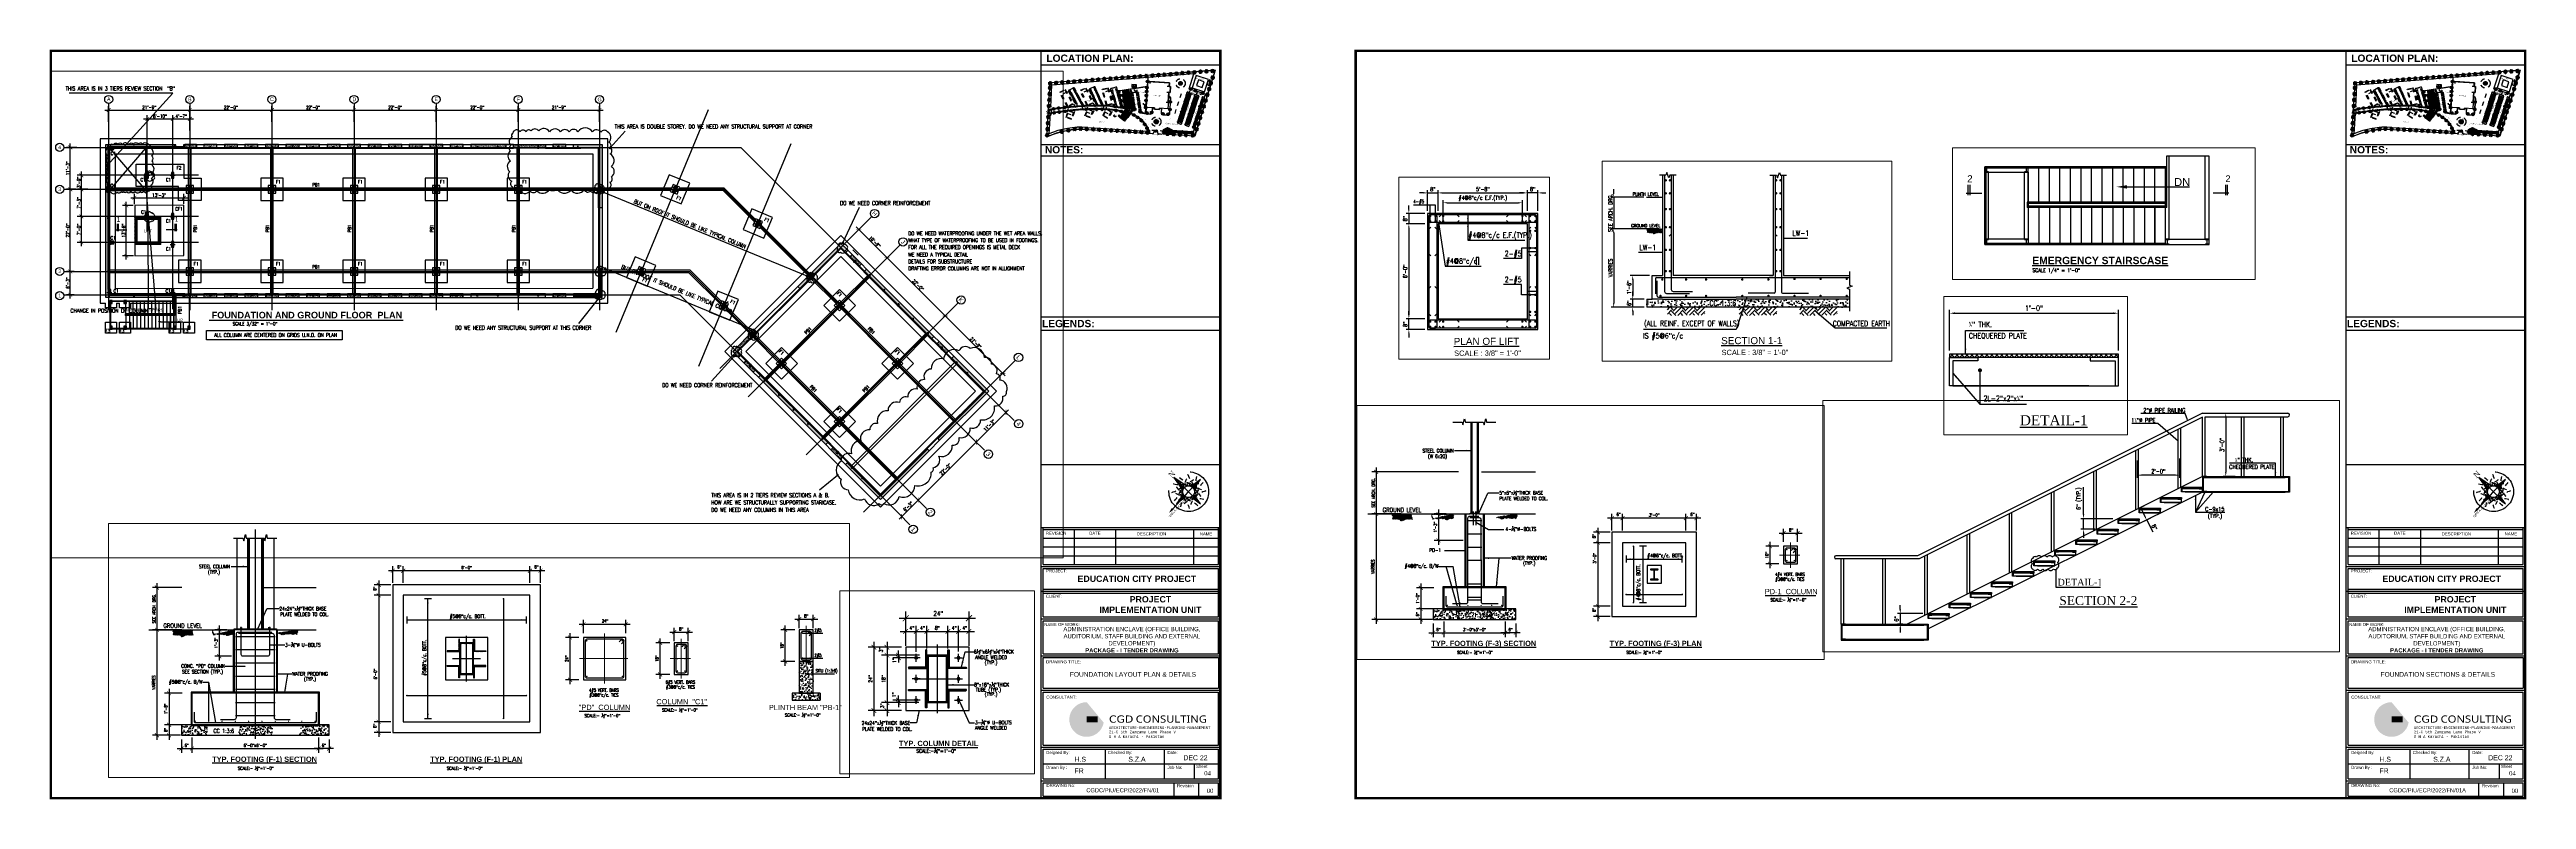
# Paper-space layout 'A-000' of a CAD drawing. Header units: inches. Extents: x 329.5 to 388.2, y -95.9 to -78.1.
# The model-space entities are those that its viewports show. They can reach past a viewport. Long polylines and large blocks are cut down to what shows.
import ezdxf
from ezdxf import colors
from ezdxf.entities.mleader import LeaderData, LeaderLine
from ezdxf.enums import TextEntityAlignment as Align
from ezdxf.math import Vec2, Vec3

# ---------------------------------------------------------------- set-up
doc = ezdxf.new("R2010")
doc.units = ezdxf.units.IN
doc.header["$MEASUREMENT"] = 0
for name, pattern in [('Amconstr', [9999, 9999, 0]), ('CENTER', [2, 1.25, -0.25, 0.25, -0.25]), ('CENTER2', [1.125, 0.75, -0.125, 0.125, -0.125]), ('DASHED', [0.75, 0.5, -0.25]), ('HIDDEN', [0.375, 0.25, -0.125]), ('HIDDEN2', [0.1875, 0.125, -0.0625]), ('PHANTOM2', [1.25, 0.625, -0.125, 0.125, -0.125, 0.125, -0.125])]:
    doc.linetypes.add(name, pattern=pattern)
for name, color, linetype in [('06--LINE-2', 2, 'Continuous'), ('06--LINE-3', 3, 'Continuous'), ('07--DIM-3', 3, 'Continuous'), ('1_TEXT', 3, 'Continuous'), ('A-HATCH', 252, 'Continuous'), ('A-HATCH RCC', 8, 'Continuous'), ('A-PLASTER', 1, 'Continuous'), ('A-TEXT-P', 242, 'Continuous'), ('A-TYP-DIM', 1, 'Continuous'), ('A-TYP-H-TEXT', 2, 'Continuous'), ('A-TYP-ST-LEVEL', 1, 'Continuous'), ('A-WALL-BLWK', 33, 'Continuous'), ('A-WALL-RAMPED EARTH', 4, 'Continuous'), ('A-WIN', 1, 'Continuous'), ('afaq', 6, 'Continuous'), ('AM_CL', 1, 'Amconstr'), ('AM_VIEWS', 1, 'Continuous'), ('CKS_PROPERTY LINE', 5, 'Continuous'), ('COL', 4, 'Continuous'), ('COLUMN', 4, 'Continuous'), ('DIM', 1, 'Continuous'), ('donuts', 6, 'Continuous'), ('FURN', 6, 'Continuous'), ('FURNITURE', 2, 'Continuous'), ('GC', 3, 'Continuous'), ('Grid', 8, 'PHANTOM2'), ('Grid line', 1, 'CENTER'), ('GT', 4, 'Continuous'), ('H', 7, 'Continuous'), ('HATCH', 253, 'Continuous'), ('HID', 3, 'HIDDEN'), ('L', 2, 'Continuous'), ('L3', 3, 'Continuous'), ('L5', 5, 'Continuous'), ('leder', 1, 'Continuous'), ('MS GATE', 1, 'Continuous'), ('N', 170, 'Continuous'), ('N--SANITARY-1', 31, 'Continuous'), ('N-DIM-Z', 126, 'Continuous'), ('N-NOTE-Z', 242, 'Continuous'), ('NEW COL HATCH', 8, 'Continuous'), ('NORTH DIR', 7, 'Continuous'), ('P', 7, 'Continuous'), ('PB', 3, 'Continuous'), ('Plot Boundary', 1, 'Continuous'), ('PLOT LINE', 3, 'Continuous'), ('RAMP LINE', 1, 'Continuous'), ('road paver', 253, 'Continuous'), ('s-column', 6, 'Continuous'), ('SECTION', 2, 'Continuous'), ('ST-STEEL', 6, 'Continuous'), ('Steel', 4, 'Continuous'), ('Steel frame', 4, 'Continuous'), ('TEXT', 3, 'Continuous'), ('trees', 109, 'Continuous'), ('VILLA 200 TITLE SHEET$0$SHEET', 7, 'Continuous'), ('WALL', 7, 'Continuous'), ('WALL HATCH EXIST', 253, 'Continuous')]:
    doc.layers.add(name, color=color, linetype=linetype)
doc.layers.add('GD', color=1, linetype='Continuous', lineweight=9)
doc.layers.add('VILLA 200 TITLE SHEET$0$TEXT_R', color=1, linetype='Continuous', lineweight=25)
doc.styles.add('1-2', font='simplex.shx', dxfattribs={"width": 0.75, "height": 1.75})
doc.styles.add('1-8', font='simplex.shx', dxfattribs={"width": 0.75, "height": 7})
doc.styles.add('16 scale', font='arial.ttf')
doc.styles.add('1by8in-1F', font='arial.ttf', dxfattribs={"height": 6})
doc.styles.add('3-16', font='arial.ttf')
doc.styles.add('3-32', font='simplex.shx', dxfattribs={"width": 0.75, "height": 10.6666})
doc.styles.add('3-4', font='simplex.shx', dxfattribs={"width": 0.75, "height": 1.375})
doc.styles.add('ARC_IMP 001 1_1', font='ARIALN.TTF', dxfattribs={"height": 0.078125})
doc.styles.add('ARIAL', font='arial.ttf')
doc.styles.add('dim', font='arial.ttf')
doc.styles.add('HADINGS', font='romantic.ttf')
doc.styles.add('OUT', font='times.ttf')
doc.styles.add('rizwan', font='romans.shx', dxfattribs={"width": 0.75})
doc.styles.add('SECTION TX', font='romans.shx', dxfattribs={"width": 0.7})
doc.styles.get("Standard").update_dxf_attribs({"font": 'arial.ttf'})
doc.styles.add('VILLA 200 TITLE SHEET$0$ROMANC', font='times.ttf')
doc.styles.add('VILLA 200 TITLE SHEET$0$Standard', font='sanss___.ttf')
doc.styles.add('VILLA 200 TITLE SHEET$0$style8', font='times.ttf')
doc.dimstyles.new('1-2', dxfattribs={"dimtxt": 1.75, "dimasz": 2.25, "dimexe": 2.5, "dimexo": 1, "dimgap": 0.75, "dimtad": 1, "dimdec": 4, "dimzin": 3, "dimdsep": 46, "dimlunit": 4, "dimtxsty": '1-2', "dimblk": 'ARCHTICK', "dimcen": 0, "dimdle": 2.5, "dimclrd": 1, "dimclre": 1, "dimclrt": 2, "dimazin": 0, "dimtfac": 0.75, "dimtdec": 4, "dimtix": 1, "dimtmove": 2, "dimatfit": 3, "dimfxl": 1, "dimfrac": 1, "dimtolj": 1, "dimtzin": 1, "dimlwd": -1, "dimlwe": -1, "dimarcsym": 0})
doc.dimstyles.new('1-8', dxfattribs={"dimtxt": 10, "dimasz": 4, "dimexe": 2, "dimexo": 2, "dimgap": 1, "dimtad": 1, "dimdec": 4, "dimzin": 0, "dimdsep": 46, "dimlunit": 4, "dimtxsty": '3-16', "dimblk": 'ARCHTICK', "dimcen": 4, "dimclrd": 1, "dimclre": 8, "dimclrt": 2, "dimadec": 3, "dimazin": 0, "dimtfac": 1, "dimtdec": 4, "dimtofl": 0, "dimtmove": 2, "dimatfit": 3, "dimldrblk": 'AERO', "dimfxl": 0.18, "dimtolj": 1, "dimtzin": 0, "dimarcsym": 0})
doc.dimstyles.new('3-32', dxfattribs={"dimtxt": 10.666667, "dimasz": 12, "dimexe": 12, "dimexo": 4, "dimgap": 2, "dimtad": 1, "dimdec": 4, "dimzin": 3, "dimdsep": 46, "dimlunit": 4, "dimtxsty": '3-32', "dimblk": 'ARCHTICK', "dimcen": 0.046875, "dimdle": 12, "dimclrd": 1, "dimclre": 1, "dimclrt": 2, "dimadec": 0, "dimazin": 0, "dimtfac": 0.75, "dimtdec": 4, "dimtmove": 2, "dimatfit": 3, "dimldrblk": 'ARCHTICK', "dimfxl": 1, "dimfrac": 1, "dimtolj": 1, "dimtzin": 0, "dimlwd": -1, "dimlwe": -1, "dimarcsym": 0})
doc.dimstyles.new('3-4', dxfattribs={"dimtxt": 1.375, "dimasz": 1.75, "dimexe": 2.125, "dimexo": 0.5, "dimgap": 0.5, "dimtad": 1, "dimdec": 4, "dimzin": 3, "dimdsep": 46, "dimlunit": 4, "dimtxsty": '3-4', "dimblk": 'ARCHTICK', "dimcen": 0.046875, "dimdle": 2.125, "dimclrd": 1, "dimclre": 1, "dimclrt": 2, "dimadec": 0, "dimazin": 0, "dimtfac": 0.75, "dimtdec": 4, "dimtmove": 2, "dimatfit": 3, "dimldrblk": 'ARCHTICK', "dimfxl": 1, "dimfrac": 1, "dimtolj": 1, "dimtzin": 0, "dimlwd": -1, "dimlwe": -1, "dimarcsym": 0})
doc.dimstyles.new('STYLE-16', dxfattribs={"dimscale": 16, "dimtxt": 0.09375, "dimasz": 0.09375, "dimexe": 0.0625, "dimexo": 0.0625, "dimgap": 0.03125, "dimtad": 1, "dimzin": 3, "dimdsep": 46, "dimlunit": 4, "dimtxsty": 'rizwan', "dimcen": 0.125, "dimdle": 4, "dimclrd": 1, "dimclre": 1, "dimclrt": 2, "dimadec": 0, "dimazin": 0, "dimtfac": 0.5, "dimtix": 1, "dimtmove": 2, "dimatfit": 3, "dimfxl": 1, "dimfrac": 1, "dimtolj": 1, "dimtzin": 3, "dimarcsym": 0})
doc.dimstyles.new('STYLE-64', dxfattribs={"dimscale": 64, "dimtxt": 0.09375, "dimasz": 0.09375, "dimexe": 0.0625, "dimexo": 0.0625, "dimgap": 0.03125, "dimtad": 1, "dimzin": 3, "dimdsep": 46, "dimlunit": 4, "dimtxsty": 'rizwan', "dimcen": 0.125, "dimdle": 4, "dimclrd": 1, "dimclre": 1, "dimclrt": 2, "dimadec": 0, "dimazin": 0, "dimtfac": 0.5, "dimtix": 1, "dimtmove": 2, "dimatfit": 3, "dimfxl": 1, "dimfrac": 1, "dimtolj": 1, "dimtzin": 3, "dimarcsym": 0})
pattern_1 = [(45, (753.278, 901.9314), (-0.8980256, 0.8980256), []), (135, (753.278, 901.9314), (-0.8980256, -0.8980256), [])]
pattern_2 = [(45, (54643.69, 11328.5626), (-2.12132, 2.12132), []), (135, (54643.69, 11328.5626), (-2.12132, -2.12132), [])]
pattern_3 = [(30.5, (0, 0), (0.2584454, 2.88020771), [0, -2.28, 0, -2.55, 0, -2.4375]), (0.5, (0, 0), (3.15077722, 3.87814304), [0, -1.23, 0, -2.055, 0, -0.7875]), (320.5, (-1.8312, 0.2248), (4.63742878, -0.56085233), [0, -0.75, 0, -2.7, 0, -3.525]), (310.5, (-1.8312, 0.225), (4.6360217, 0.75716824), [0, -0.375, 0, -1.77, 0, -2.025])]
pattern_4 = [(45, (0, 0), (-0.265165, 0.265165), [])]
pattern_5 = [(0, (54643.69, 11328.5626), (0, 3), []), (90, (54643.69, 11328.5626), (-3, 2e-16), [])]
pattern_6 = [(45, (0, 0), (-0.3535533906, 0.3535533906), []), (135, (0, 0), (-0.3535533906, -0.3535533906), [])]
pattern_7 = [(95, (0, 0), (2.75776, 2.3140354), [0.375, -4.125]), (40, (0, 0), (-3.14996084, 2.16884075), [0.3, -3.3]), (145.4514, (0.2298, 0.193), (-0.39219734, 4.48287641), [0.31870095, -3.50571056]), (91.1842, (-0.707, 0.707), (4.358465, 3.18806883), [0.5625, -6.1875]), (141.6356, (-0.344, 0.973), (-0.13949507, 6.74855845), [0.47805144, -5.258565]), (36.1842, (-0.707, 0.707), (-0.13950034, 6.74855834), [0.45, -4.95]), (66, (-0.1768, 0.884), (3.53385786, 0.68691238), [0.375, -4.125]), (11, (-0.1768, 0.884), (-1.70354297, 3.42404218), [0.3, -3.3]), (116.4514, (0.1177, 0.941), (1.83031809, 4.1109531), [0.31870095, -3.50571056]), (82.5, (0, 0), (-1.133965927, 1.219949088), [0, -3.26, 0, -3.35, 0, -3.3125]), (52.5, (0, 0), (-0.46436471, 2.32454725), [0, -1.91, 0, -3.185, 0, -1.2625]), (12.5, (-0.7884, -0.7884), (1.967090837, 1.80760381), [0, -1.25, 0, -3.9, 0, -5.175]), (2.5, (-1.142, -1.142), (1.70794992, 2.41579903), [0, -1.625, 0, -2.59, 0, -3.675])]
pattern_8 = [(45, (-328.04964, 0), (-0.3535533906, 0.3535533906), []), (135, (-328.04964, 0), (-0.3535533906, -0.3535533906), [])]

# ---------------------------------------------------------------- blocks, each defined once
blk = doc.blocks.new('A$Ccc5a4815')
at = {"layer": 'N', "ltscale": 25}
h = blk.add_hatch(color=1, dxfattribs=at)
h.paths.add_polyline_path([(0.774, 0.342), (0.616, 0.562, -0.034952), (0.605, 0.545, -0.043324), (0.59, 0.526)])
h.paths.add_polyline_path([(0.774, 0.911), (0.554, 0.752, -0.078394), (0.59, 0.726)])
h.paths.add_polyline_path([(0.143, 0.973), (0.355, 0.669, -0.076855), (0.374, 0.708, -0.043324), (0.39, 0.726)])
h.paths.add_polyline_path([(0.205, 0.342), (0.425, 0.5, -0.078394), (0.39, 0.526)])
at = {"layer": 'TEXT'}
blk.add_hatch(color=7, dxfattribs=at).paths.add_polyline_path([(0.488, 0.628), (0.116, 0.222), (0.119, 0.22), (0.491, 0.625)])
at = {"layer": 'N', "color": 7, "ltscale": 25}
for p, q in [((0.143, 0.973), (0.774, 0.342)), ((0.143, 0.973), (0.447, 0.761)), ((0.355, 0.669), (0.143, 0.973)), ((0.205, 0.342), (0.774, 0.911)), ((0.774, 0.911), (0.554, 0.752)), ((0.616, 0.691), (0.774, 0.911)), ((0.364, 0.562), (0.205, 0.342)), ((0.425, 0.5), (0.205, 0.342)), ((0.554, 0.5), (0.774, 0.342)), ((0.774, 0.342), (0.616, 0.562))]:
    blk.add_line(p, q, dxfattribs=at)
at = {"layer": 'N', "color": 7}
for p, q in [((0.39, 0.726), (0.143, 0.973)), ((0.59, 0.726), (0.774, 0.911)), ((0.39, 0.526), (0.205, 0.342))]:
    blk.add_line(p, q, dxfattribs=at)
at = {"layer": 'N', "color": 0, "lineweight": 25}
blk.add_lwpolyline([(0.025, 0.121, 0, 0.0605, 0), (0.117, 0.221, 0.00363, 0.00363, 0)], format="xyseb", dxfattribs=at)
at = {"layer": 'N', "color": 0, "lineweight": 25, "extrusion": (1.38107e-05, 1.71108e-05, 1), "elevation": -0.349}
blk.add_lwpolyline([(0.025, 0.121, 0, 0.0605, 0), (0.117, 0.221, 0.00363, 0.00363, 0)], format="xyseb", dxfattribs=at)
at = {"layer": 'N', "color": 7}
blk.add_circle((0.49, 0.626), 0.141, dxfattribs=at)
at = {"layer": 'NORTH DIR', "color": 1, "linetype": 'HIDDEN', "ltscale": 0.1}
for points in [[(0.514, 0.224, 0.292893), (0.092, 0.608, 0.292893), (0.476, 1.03, 0.292893), (0.898, 0.645, 0.292893)], [(0.476, 1.03, 0.292893), (0.898, 0.645, 0.292893), (0.514, 0.224, 0.292893), (0.092, 0.608, 0.292893)], [(0.853, 0.441, 0.292893), (0.31, 0.269, 0.292893), (0.137, 0.812, 0.292893), (0.68, 0.985, 0.292893)], [(0.137, 0.812, 0.292893), (0.68, 0.985, 0.292893), (0.853, 0.441, 0.292893), (0.31, 0.269, 0.292893)], [(0.155, 0.409, 0.292893), (0.278, 0.966, 0.292893), (0.835, 0.844, 0.292893), (0.712, 0.287, 0.292893)], [(0.835, 0.844, 0.292893), (0.712, 0.287, 0.292893), (0.155, 0.409, 0.292893), (0.278, 0.966, 0.292893)], [(0.485, 0.838, 0.12686), (0.706, 0.637, 0.12686), (0.505, 0.415, 0.12686), (0.284, 0.617, 0.12686)], [(0.307, 0.724, 0.12686), (0.592, 0.815, 0.12686), (0.683, 0.53, 0.12686), (0.398, 0.439, 0.12686)], [(0.673, 0.741, 0.12686), (0.609, 0.449, 0.12686), (0.317, 0.513, 0.12686), (0.381, 0.805, 0.12686)]]:
    blk.add_lwpolyline(points, format="xyb", close=True, dxfattribs=at)
at = {"layer": 'NORTH DIR', "color": 250, "linetype": 'HIDDEN2', "ltscale": 12}
blk.add_circle((0.495, 0.627), 0.47, dxfattribs=at)
at = {"layer": 'TEXT'}
blk.add_lwpolyline([(0.116, 0.222), (0.119, 0.22), (0.491, 0.625), (0.488, 0.628), (0.116, 0.222)], dxfattribs=at)
at = {"layer": 'N', "color": 7, "ltscale": 20, "style": 'OUT'}
blk.add_text('N', height=0.131, rotation=45, dxfattribs=at).set_placement((0.092, 0.941))
at = {"layer": 'N', "color": 250, "lineweight": 25, "extrusion": (1.38107e-05, 1.71108e-05, 1), "style": 'OUT'}
blk.add_text('QIBLA (267°34\'5" )', height=0.0508, rotation=45.52371, dxfattribs=at).set_placement((0.039, 0.011, -0.349))
blk = doc.blocks.new('A$C20319cff')
at = {"layer": 'MS GATE'}
for p, q in [((5, 146), (6, 146)), ((147, 149), (147, 149)), ((147, 149), (147, 149))]:
    blk.add_line(p, q, dxfattribs=at)
for points in [[(1, 149), (0, 149), (0, 149)], [(0, 149), (0, 148), (0, 148)], [(1, 148), (0, 148), (0, 148)], [(1, 143), (0, 143), (0, 143)], [(0, 142), (0, 143), (0, 143)], [(1, 142), (0, 142), (0, 142)], [(1, 149), (1, 149), (1, 149)], [(1, 149), (1, 148), (2, 148)], [(2, 149), (1, 149), (1, 149)], [(1, 149), (2, 149), (1, 149)], [(1, 143), (1, 143), (1, 143)], [(2, 143), (1, 143), (1, 143)], [(1, 142), (2, 142), (1, 143)], [(1, 142), (1, 142), (2, 142)], [(3, 149), (3, 148), (2, 148)], [(3, 149), (2, 149), (2, 149)], [(3, 143), (3, 142), (2, 142)], [(3, 143), (2, 143), (2, 143)], [(5, 149), (3, 149), (3, 149)], [(5, 148), (3, 148), (3, 148)], [(5, 143), (3, 143), (3, 143)], [(5, 142), (3, 142), (3, 142)], [(6, 149), (6, 149), (6, 149)], [(7, 149), (6, 149), (6, 149)], [(6, 149), (7, 149), (7, 149)], [(6, 149), (7, 149), (7, 149)], [(6, 149), (6, 149), (6, 149)], [(6, 148), (6, 148), (6, 148)], [(7, 148), (6, 148), (6, 148)], [(6, 148), (6, 148), (6, 148)], [(6, 148), (7, 148), (7, 148)], [(6, 148), (7, 148), (7, 148)], [(6, 143), (6, 143), (6, 143)], [(7, 143), (6, 143), (6, 143)], [(6, 143), (6, 143), (6, 143)], [(6, 143), (7, 143), (7, 143)], [(6, 143), (7, 143), (7, 143)], [(6, 142), (6, 142), (6, 142)], [(7, 142), (6, 142), (6, 142)], [(6, 142), (7, 142), (7, 142)], [(6, 142), (7, 142), (7, 142)], [(6, 142), (6, 142), (6, 142)], [(7, 148), (7, 149), (7, 149)], [(7, 148), (7, 149), (7, 149)], [(7, 149), (7, 149), (7, 149)], [(7, 148), (7, 146), (7, 146)], [(9, 148), (7, 148), (7, 148)], [(7, 148), (7, 148), (7, 148)], [(7, 145), (7, 144), (7, 144)], [(7, 143), (7, 141), (7, 141)], [(7, 143), (7, 142), (7, 142)], [(7, 143), (7, 142), (7, 142)], [(7, 143), (7, 143), (7, 143)], [(7, 142), (7, 142), (7, 142)], [(7, 141), (7, 139), (7, 139)], [(7, 138), (7, 137), (7, 137)], [(11, 146), (11, 148), (10, 148)], [(11, 144), (11, 145), (11, 145)], [(11, 141), (11, 143), (11, 143)], [(11, 139), (11, 141), (11, 141)], [(11, 137), (11, 138), (11, 138)], [(146, 145), (146, 146), (146, 146)], [(147, 149), (147, 149), (147, 149)], [(147, 146), (147, 149), (147, 149)], [(147, 146), (147, 149), (147, 149)], [(148, 146), (147, 145), (147, 145)], [(147, 146), (147, 146), (148, 146)]]:
    blk.add_lwpolyline(points, dxfattribs=at)
for points in [[(6, 141), (6, 150), (5, 150), (5, 141)], [(6, 144), (6, 147), (11, 147), (11, 144)], [(7, 148), (7, 143), (11, 143), (11, 148)], [(149, 143), (7, 143), (7, 148), (149, 148)], [(7, 0), (11, 0), (11, 144), (7, 144)], [(9, 146), (8, 146), (8, 145), (8, 146), (8, 146), (8, 146), (8, 146), (8, 146)], [(9, 146), (8, 146), (8, 145), (8, 146), (8, 146), (8, 146), (8, 146), (8, 146)], [(9, 146), (9, 146), (9, 146), (9, 146), (9, 146), (9, 146), (9, 147), (9, 146)], [(9, 146), (9, 146), (9, 146), (9, 146), (9, 146), (9, 146), (9, 146), (9, 146)], [(9, 146), (9, 146), (9, 146), (9, 146), (9, 146), (9, 146), (9, 146), (9, 146)], [(9, 146), (9, 146), (9, 146), (9, 146), (9, 146), (9, 146), (9, 146), (9, 146)], [(9, 145), (9, 145), (9, 145), (9, 145), (9, 145), (9, 145), (9, 145), (9, 145)], [(9, 145), (9, 145), (9, 145), (9, 145), (9, 145), (9, 145), (9, 145), (9, 145)], [(9, 145), (9, 145), (9, 145), (9, 145), (9, 145), (9, 145), (9, 145)], [(9, 145), (9, 145), (9, 145), (9, 145), (9, 145), (9, 145), (9, 145), (9, 145)], [(10, 146), (10, 146), (10, 146), (10, 146), (10, 146), (10, 146), (10, 147), (10, 146)], [(10, 146), (10, 146), (10, 145), (10, 146), (10, 146), (10, 146), (10, 146), (10, 146)], [(10, 146), (10, 146), (10, 146), (10, 146), (10, 146), (10, 146), (10, 146), (10, 146)], [(10, 146), (10, 146), (10, 145), (10, 146), (10, 146), (10, 146), (10, 146), (10, 146)], [(10, 146), (10, 146), (10, 146), (10, 146), (10, 146), (10, 146), (10, 146), (10, 146)], [(10, 146), (10, 146), (10, 146), (10, 146), (10, 146), (10, 146), (10, 146)], [(10, 145), (10, 145), (10, 145), (10, 145), (10, 145), (10, 145), (10, 145), (10, 145)], [(10, 145), (10, 145), (10, 145), (10, 145), (10, 145), (10, 145), (10, 145), (10, 145)], [(10, 145), (10, 145), (10, 145), (10, 145), (10, 145), (10, 145), (10, 145)], [(10, 145), (10, 145), (10, 145), (10, 145), (10, 145), (10, 145), (10, 145)], [(15, 143), (15, 148), (17, 148), (17, 143)], [(21, 143), (21, 148), (23, 148), (23, 143)], [(27, 143), (27, 148), (29, 148), (29, 143)], [(34, 143), (34, 148), (36, 148), (36, 143)], [(40, 143), (40, 148), (42, 148), (42, 143)], [(46, 143), (46, 148), (48, 148), (48, 143)], [(52, 143), (52, 148), (54, 148), (54, 143)], [(59, 143), (59, 148), (61, 148), (61, 143)], [(65, 143), (65, 148), (67, 148), (67, 143)], [(71, 143), (71, 148), (73, 148), (73, 143)], [(77, 143), (77, 148), (79, 148), (79, 143)], [(84, 143), (84, 148), (86, 148), (86, 143)], [(90, 143), (90, 148), (92, 148), (92, 143)], [(96, 143), (96, 148), (98, 148), (98, 143)], [(102, 143), (102, 148), (104, 148), (104, 143)], [(109, 143), (109, 148), (111, 148), (111, 143)], [(115, 143), (115, 148), (117, 148), (117, 143)], [(121, 143), (121, 148), (123, 148), (123, 143)], [(127, 143), (127, 148), (129, 148), (129, 143)], [(133, 143), (133, 148), (136, 148), (136, 143)], [(140, 143), (140, 148), (142, 148), (142, 143)], [(145, 148), (145, 143), (149, 143), (149, 148)], [(145, 147), (145, 144), (149, 144), (149, 147)]]:
    blk.add_lwpolyline(points, close=True, dxfattribs=at)
at = {"layer": 'MS GATE', "linetype": 'HIDDEN2', "ltscale": 3}
blk.add_arc((11, 138), 138, 270.36886, 2.06885, dxfattribs=at)
at = {"layer": 'MS GATE'}
for points in [[(147, 149), (146, 148), (146, 150), (147, 149)], [(146, 146), (146, 146), (147, 146), (147, 146)], [(147, 145), (147, 145), (146, 145), (146, 145)]]:
    blk.add_open_spline(points, degree=3, dxfattribs=at)
blk = doc.blocks.new('_ARCHTICK')
at = {"color": 0, "linetype": 'ByBlock', "const_width": 0.15}
blk.add_lwpolyline([(-0.5, -0.5), (0.5, 0.5)], dxfattribs=at)
blk = doc.blocks.new('*D85')
at = {"layer": 'afaq', "color": 8, "linetype": 'HIDDEN', "lineweight": -2, "transparency": 16777216}
for p, q in [((1467, 783), (1466, 783)), ((1471, 799), (1470, 799))]:
    blk.add_line(p, q, dxfattribs=at)
at = {"layer": 'afaq', "color": 1, "linetype": 'Amconstr', "lineweight": -2, "transparency": 16777216}
blk.add_line((1468, 783), (1472, 799), dxfattribs=at)
at = {"layer": 'DEFPOINTS', "color": 0, "linetype": 'Amconstr', "transparency": 16777216}
for p in [(1469, 783), (1472, 799), (1473, 799)]:
    blk.add_point(p, dxfattribs=at)
at = {"layer": 'afaq', "color": 1, "linetype": 'Amconstr', "lineweight": -2, "transparency": 16777216, "xscale": 4, "yscale": 4, "zscale": 4}
for p, rotation in [((1468, 783), 255.7461911138209), ((1472, 799), 75.74619111382083)]:
    blk.add_blockref('_ARCHTICK', p, dxfattribs=dict(at, rotation=rotation))
at = {"layer": 'afaq', "color": 2, "linetype": 'Amconstr', "lineweight": 25, "transparency": 16777216, "insert": (1432, 800), "char_height": 10, "attachment_point": 5, "rotation": 255.7462, "style": '3-16'}
blk.add_mtext('\\A1;1\'-4{\\H1.000000x;\\S13/16;}"', dxfattribs=at)
blk = doc.blocks.new('AERO')
blk.add_line((0, 0), (-1, 0))
blk.add_lwpolyline([(-0.7, 0.7), (0, 0), (-0.7, -0.7)])
blk = doc.blocks.new('*D86')
at = {"layer": 'afaq', "color": 1, "linetype": 'Amconstr', "lineweight": -2, "transparency": 16777216}
blk.add_line((904, 692), (905, 679), dxfattribs=at)
at = {"layer": 'afaq', "color": 8, "linetype": 'HIDDEN', "lineweight": -2, "transparency": 16777216}
for p, q in [((905, 692), (906, 692)), ((907, 679), (907, 679))]:
    blk.add_line(p, q, dxfattribs=at)
at = {"layer": 'DEFPOINTS', "color": 0, "linetype": 'Amconstr', "transparency": 16777216}
for p in [(903, 692), (905, 679), (905, 679)]:
    blk.add_point(p, dxfattribs=at)
at = {"layer": 'afaq', "color": 1, "linetype": 'Amconstr', "lineweight": -2, "transparency": 16777216, "xscale": 4, "yscale": 4, "zscale": 4}
for p, rotation in [((904, 692), 97.21351028571281), ((905, 679), 277.2135102857129)]:
    blk.add_blockref('_ARCHTICK', p, dxfattribs=dict(at, rotation=rotation))
at = {"layer": 'afaq', "color": 2, "linetype": 'Amconstr', "lineweight": 25, "transparency": 16777216, "insert": (920, 687), "char_height": 10, "attachment_point": 5, "rotation": 277.2135, "style": '3-16'}
blk.add_mtext('\\A1;1\'-1{\\H1.000000x;\\S13/16;}"', dxfattribs=at)
blk = doc.blocks.new('*D87')
at = {"layer": 'afaq', "color": 8, "linetype": 'HIDDEN', "lineweight": -2, "transparency": 16777216}
for p, q in [((1008, 700), (1007, 700)), ((1008, 687), (1008, 687))]:
    blk.add_line(p, q, dxfattribs=at)
at = {"layer": 'afaq', "color": 1, "linetype": 'Amconstr', "lineweight": -2, "transparency": 16777216}
blk.add_line((1009, 701), (1010, 687), dxfattribs=at)
at = {"layer": 'DEFPOINTS', "color": 0, "linetype": 'Amconstr', "transparency": 16777216}
for p in [(1010, 701), (1010, 687), (1010, 687)]:
    blk.add_point(p, dxfattribs=at)
at = {"layer": 'afaq', "color": 1, "linetype": 'Amconstr', "lineweight": -2, "transparency": 16777216, "xscale": 4, "yscale": 4, "zscale": 4}
for p, rotation in [((1009, 701), 91.78269012094779), ((1010, 687), 271.7826901209478)]:
    blk.add_blockref('_ARCHTICK', p, dxfattribs=dict(at, rotation=rotation))
at = {"layer": 'afaq', "color": 2, "linetype": 'Amconstr', "lineweight": 25, "transparency": 16777216, "insert": (971, 692), "char_height": 10, "attachment_point": 5, "rotation": 271.7827, "style": '3-16'}
blk.add_mtext('\\A1;1\'-1{\\H1.000000x;\\S13/16;}"', dxfattribs=at)
blk = doc.blocks.new('_BoxFilled')
at = {"color": 0, "linetype": 'ByBlock', "lineweight": -2}
blk.add_line((-0.5, 0), (-1, 0), dxfattribs=at)
at = {"color": 0, "linetype": 'ByBlock', "lineweight": 25}
blk.add_solid([(-0.5, 0.5), (0.5, 0.5), (-0.5, -0.5), (0.5, -0.5)], dxfattribs=at)
blk = doc.blocks.new('Arpls009')
at = {"color": 0, "linetype": 'ByBlock'}
for centre, radius, start, end in [((-0.47, -0.04), 0.063, 44.25765, 108.59266), ((-0.45, 0.06), 0.063, 224.25765, 288.59266), ((-0.45, 0.02), 0.08, 30.94824, 110.57839), ((-0.41, 0.13), 0.08, 210.94824, 290.57839), ((-0.4, 0.08), 0.0847, 69.72014, 135.64891), ((-0.43, 0.22), 0.0847, 249.72014, 315.64891), ((-0.41, 0.22), 0.0369, 343.49335, 94.46973), ((-0.38, 0.25), 0.0369, 163.49335, 274.46973), ((-0.37, 0.24), 0.0818, 3.31893, 83.19036), ((-0.28, 0.33), 0.0818, 183.31893, 263.19036), ((-0.35, 0.13), 0.0631, 22.57231, 98.33354), ((-0.3, 0.21), 0.0631, 202.57231, 278.33354), ((-0.29, 0.29), 0.0582, 25.45365, 116.6852), ((-0.27, 0.37), 0.0582, 205.45365, 296.6852), ((-0.25, 0.39), 0.0451, 326.81507, 64.01934), ((-0.19, 0.41), 0.0451, 146.81507, 244.01934), ((-0.22, 0.28), 0.0557, 348.8066, 77.6391), ((-0.16, 0.33), 0.0557, 168.8066, 257.6391), ((-0.08, 0.42), 0.0835, 149.47372, 231.75859), ((-0.21, 0.4), 0.0835, 329.47372, 51.75859), ((-0.12, 0.38), 0.0817, 12.30595, 79.6849), ((-0.02, 0.48), 0.0817, 192.30595, 259.6849), ((0.04, 0.36), 0.0664, 145.52478, 220.83273), ((-0.06, 0.35), 0.0664, 325.52478, 40.83273), ((0.05, 0.44), 0.0524, 125.40933, 202.71009), ((-0.02, 0.47), 0.0524, 305.40933, 22.71009), ((-0.01, 0.45), 0.114, 313.81169, 14.30773), ((0.18, 0.4), 0.114, 133.81169, 194.30773), ((0.06, 0.39), 0.114, 343.46423, 32.79056), ((0.26, 0.42), 0.114, 163.46423, 212.79056), ((0.14, 0.33), 0.0573, 283.89139, 18.90395), ((0.21, 0.3), 0.0573, 103.89139, 198.90395), ((0.2, 0.42), 0.0672, 284.10036, 348.46502), ((0.28, 0.34), 0.0672, 104.10036, 168.46502), ((0.23, 0.41), 0.118, 280.30051, 340.44765), ((0.36, 0.25), 0.118, 100.30051, 160.44765), ((0.29, 0.22), 0.0663, 266.02822, 341.36976), ((0.35, 0.14), 0.0663, 86.02822, 161.36976), ((0.38, 0.26), 0.064, 122.58174, 207.17999), ((0.29, 0.29), 0.064, 302.58174, 27.17999), ((0.37, -0.05), 0.065, 58.87476, 131.21352), ((0.36, 0.05), 0.065, 238.87476, 311.21352), ((0.43, 0.07), 0.0919, 64.73526, 140.57812), ((0.4, 0.21), 0.0919, 244.73526, 320.57812), ((0.42, 0.18), 0.0446, 59.98145, 155.66759), ((0.4, 0.24), 0.0446, 239.98145, 335.66759), ((0.4, 0.1), 0.0659, 270.25287, 353.52208), ((0.47, 0.03), 0.0659, 90.25287, 173.52208), ((-0.38, -0.14), 0.0923, 100.87616, 165.44791), ((-0.49, -0.02), 0.0923, 280.87616, 345.44791), ((-0.41, -0.2), 0.0728, 54.97446, 151.37923), ((-0.43, -0.11), 0.0728, 234.97446, 331.37923), ((-0.39, -0.27), 0.0584, 71.81925, 140.08176), ((-0.42, -0.18), 0.0584, 251.81925, 320.08176), ((-0.36, -0.07), 0.0699, 60.50949, 129.29199), ((-0.37, 0.04), 0.0699, 240.50949, 309.29199), ((-0.3, -0.31), 0.065, 113.47529, 203.45596), ((-0.38, -0.27), 0.065, 293.47529, 23.45596), ((-0.29, -0.24), 0.0625, 87.17243, 157.23647), ((-0.35, -0.15), 0.0625, 267.17243, 337.23647), ((-0.25, -0.39), 0.0888, 91.63276, 172.02679), ((-0.34, -0.29), 0.0888, 271.63276, 352.02679), ((-0.23, -0.42), 0.041, 76.54191, 193.47743), ((-0.26, -0.39), 0.041, 256.54191, 13.47743), ((-0.12, -0.36), 0.0799, 122.88731, 186.72533), ((-0.24, -0.3), 0.0799, 302.88731, 6.72533), ((-0.09, -0.4), 0.0759, 159.11699, 230.36062), ((-0.21, -0.44), 0.0759, 339.11699, 50.36062), ((-0.02, -0.46), 0.0906, 122.11699, 201.72753), ((-0.15, -0.42), 0.0906, 302.11699, 21.72753), ((0.03, -0.47), 0.0521, 129.74751, 206.0709), ((-0.05, -0.46), 0.0521, 309.74751, 26.0709), ((0.06, -0.37), 0.0628, 148.78766, 221.59771), ((-0.04, -0.38), 0.0628, 328.78766, 41.59771), ((0.12, -0.41), 0.0705, 185.31956, 260.41897), ((0.03, -0.48), 0.0705, 5.31956, 80.41897), ((0.25, -0.4), 0.123, 165.20711, 218.32175), ((0.04, -0.45), 0.123, 345.20711, 38.32175), ((0.23, -0.3), 0.0586, 173.64998, 254.65145), ((0.15, -0.35), 0.0586, 353.64998, 74.65145), ((0.26, -0.4), 0.0536, 156.77542, 231.28797), ((0.18, -0.42), 0.0536, 336.77542, 51.28797), ((0.26, -0.41), 0.0806, 38.69621, 106.24154), ((0.3, -0.28), 0.0806, 218.69621, 286.24154), ((0.34, -0.14), 0.0644, 208.80716, 283.91988), ((0.3, -0.23), 0.0644, 28.80716, 103.91988), ((0.4, -0.24), 0.0968, 186.54869, 256.89113), ((0.28, -0.35), 0.0968, 6.54869, 76.89113), ((0.43, -0.22), 0.0753, 71.37117, 141.75354), ((0.39, -0.1), 0.0753, 251.37117, 321.75354), ((0.41, -0.23), 0.0422, 179.25572, 267.62866), ((0.37, -0.27), 0.0422, 359.25572, 87.62866), ((0.46, -0.03), 0.0814, 209.1952, 286.7189), ((0.41, -0.15), 0.0814, 29.1952, 106.7189), ((0.48, 0.01), 0.0446, 208.19814, 292.19179), ((0.45, -0.05), 0.0446, 28.19814, 112.19179)]:
    blk.add_arc(centre, radius, start, end, dxfattribs=at)
at = {"layer": 'trees', "color": 25, "linetype": 'ByBlock'}
for p, q in [((-0.02, 0), (-0.32, 0.22)), ((-0.32, 0.22), (-0.02, -0.02)), ((-0.19, 0.12), (-0.28, 0.12)), ((-0.03, 0.13), (-0.17, 0.32)), ((-0.17, 0.32), (-0.02, 0.14)), ((-0.02, 0.14), (-0.13, 0.18)), ((-0.04, 0.35), (-0.02, 0)), ((-0.01, 0.02), (-0.04, 0.33)), ((-0.04, 0.33), (-0.03, 0.13)), ((0.07, 0.19), (-0.01, 0.02)), ((0, 0), (0.29, 0.2)), ((0.33, 0.02), (0, 0)), ((0.29, 0.2), (0.01, 0.02)), ((0.01, 0.02), (0.07, 0.19)), ((0.03, 0), (0.33, 0.02)), ((0.16, 0.13), (0.19, 0.23)), ((0.18, 0.01), (0.3, -0.1)), ((-0.02, -0.02), (-0.37, -0.12)), ((-0.37, -0.12), (-0.02, -0.02)), ((-0.11, -0.14), (-0.3, -0.22)), ((-0.3, -0.22), (-0.11, -0.15)), ((-0.15, -0.06), (-0.28, 0)), ((-0.14, -0.33), (-0.09, -0.14)), ((-0.11, -0.15), (-0.14, -0.33)), ((-0.02, -0.02), (-0.11, -0.14)), ((-0.09, -0.14), (-0.01, -0.02)), ((-0.01, -0.02), (-0.07, -0.12)), ((-0.07, -0.12), (0.02, -0.02)), ((0.13, -0.33), (0.02, -0.01)), ((0.02, -0.01), (0.1, -0.2)), ((0.02, -0.02), (0.13, -0.33)), ((0.08, -0.18), (0.03, 0)), ((0.25, -0.28), (0.08, -0.18)), ((0.1, -0.2), (0.25, -0.28))]:
    blk.add_line(p, q, dxfattribs=at)
blk = doc.blocks.new('*U74')
at = {"layer": 'trees', "xscale": 17.25, "yscale": 17.25, "zscale": 17.25}
blk.add_blockref('Arpls009', (0, 0), dxfattribs=at)
blk = doc.blocks.new('*U75')
at = {"layer": 'FURN', "color": 0, "linetype": 'ByBlock', "lineweight": -2, "transparency": 16777216}
for p in [(0, 90), (0, 60), (0, 30), (0, 0)]:
    blk.add_blockref('*U74', p, dxfattribs=at)
blk = doc.blocks.new('*U76')
at = {"layer": 'trees', "xscale": 17.25, "yscale": 17.25, "zscale": 17.25}
blk.add_blockref('Arpls009', (0, 0), dxfattribs=at)
blk = doc.blocks.new('*U77')
at = {"layer": 'FURN', "color": 0, "linetype": 'ByBlock', "lineweight": -2, "transparency": 16777216}
for p in [(0, 90), (0, 60), (0, 30), (0, 0)]:
    blk.add_blockref('*U76', p, dxfattribs=at)
blk = doc.blocks.new('*U78')
at = {"layer": 'trees', "xscale": 17.25, "yscale": 17.25, "zscale": 17.25}
blk.add_blockref('Arpls009', (0, 0), dxfattribs=at)
blk = doc.blocks.new('*U79')
at = {"layer": 'FURN', "color": 0, "linetype": 'ByBlock', "lineweight": -2, "transparency": 16777216}
for p in [(0, 0), (30, 0), (60, 0), (90, 0), (120, 0), (150, 0), (180, 0), (210, 0), (240, 0), (270, 0)]:
    blk.add_blockref('*U78', p, dxfattribs=at)
blk = doc.blocks.new('*U80')
at = {"layer": 'trees', "xscale": 17.25, "yscale": 17.25, "zscale": 17.25}
blk.add_blockref('Arpls009', (0, 0), dxfattribs=at)
blk = doc.blocks.new('*U81')
at = {"layer": 'FURN', "color": 0, "linetype": 'ByBlock', "lineweight": -2, "transparency": 16777216}
for p in [(0, 0), (-28, -117), (-21, -87), (-14, -58), (-7, -29), (-57, -233), (-50, -204), (-43, -175), (-35, -146), (-64, -262)]:
    blk.add_blockref('*U80', p, dxfattribs=at)
blk = doc.blocks.new('Arpls006')
at = {"color": 0, "linetype": 'ByBlock'}
for points in [[(0.45, -0.01), (0.47, -0.03), (0.49, -0.04), (0.5, -0.04), (0.51, -0.05), (0.49, -0.06), (0.48, -0.07), (0.47, -0.09), (0.45, -0.07), (0.44, -0.09), (0.43, -0.1), (0.47, -0.11), (0.46, -0.11), (0.48, -0.1), (0.49, -0.12), (0.49, -0.14), (0.47, -0.14), (0.45, -0.14), (0.44, -0.15), (0.43, -0.14), (0.42, -0.15), (0.42, -0.17), (0.45, -0.18), (0.45, -0.2), (0.47, -0.19), (0.46, -0.21), (0.46, -0.22), (0.44, -0.22), (0.42, -0.22), (0.4, -0.21), (0.39, -0.22), (0.39, -0.23), (0.37, -0.22), (0.36, -0.2), (0.33, -0.19), (0.31, -0.19), (0.29, -0.18), (0.29, -0.2), (0.32, -0.21), (0.31, -0.22), (0.32, -0.24), (0.34, -0.23), (0.36, -0.26), (0.38, -0.28), (0.4, -0.26), (0.41, -0.29), (0.39, -0.3), (0.37, -0.31), (0.38, -0.32), (0.36, -0.33), (0.35, -0.32), (0.34, -0.34), (0.32, -0.33), (0.3, -0.3), (0.27, -0.3), (0.27, -0.32), (0.29, -0.33), (0.32, -0.35), (0.31, -0.36), (0.32, -0.38), (0.31, -0.39), (0.29, -0.38), (0.29, -0.39), (0.29, -0.4), (0.28, -0.4), (0.27, -0.4), (0.26, -0.41), (0.25, -0.39), (0.24, -0.42), (0.26, -0.43), (0.24, -0.44), (0.23, -0.43), (0.21, -0.43), (0.2, -0.45), (0.21, -0.45), (0.21, -0.46), (0.19, -0.47), (0.18, -0.46), (0.16, -0.44), (0.15, -0.45), (0.14, -0.44), (0.13, -0.44), (0.13, -0.46), (0.15, -0.47), (0.14, -0.48), (0.12, -0.48), (0.11, -0.46), (0.09, -0.47), (0.08, -0.45), (0.06, -0.44), (0.07, -0.43), (0.06, -0.46), (0.03, -0.46), (0.02, -0.47), (0.04, -0.47), (0.05, -0.48), (0.04, -0.49), (0, -0.51), (-0.02, -0.49), (-0.02, -0.46), (-0.02, -0.45), (-0.03, -0.44), (-0.03, -0.42), (-0.03, -0.4), (-0.05, -0.39), (-0.05, -0.41), (-0.05, -0.43), (-0.07, -0.45), (-0.06, -0.46), (-0.05, -0.47), (-0.07, -0.51), (-0.09, -0.49), (-0.1, -0.48), (-0.11, -0.49), (-0.13, -0.48), (-0.15, -0.49), (-0.17, -0.49), (-0.18, -0.46), (-0.17, -0.44), (-0.17, -0.43), (-0.17, -0.4), (-0.16, -0.39), (-0.17, -0.38), (-0.18, -0.4), (-0.19, -0.39), (-0.2, -0.41), (-0.2, -0.43), (-0.22, -0.43), (-0.25, -0.41), (-0.26, -0.43), (-0.27, -0.41), (-0.28, -0.4), (-0.3, -0.39), (-0.29, -0.38), (-0.29, -0.36), (-0.3, -0.34), (-0.29, -0.34), (-0.3, -0.33), (-0.32, -0.35), (-0.32, -0.37), (-0.35, -0.36), (-0.35, -0.34), (-0.36, -0.33), (-0.36, -0.31), (-0.35, -0.3), (-0.36, -0.29), (-0.38, -0.3), (-0.38, -0.3), (-0.39, -0.29), (-0.38, -0.27), (-0.39, -0.25), (-0.4, -0.26), (-0.41, -0.24), (-0.4, -0.24), (-0.4, -0.22), (-0.43, -0.22), (-0.43, -0.21), (-0.43, -0.19), (-0.44, -0.19), (-0.46, -0.18), (-0.46, -0.17), (-0.46, -0.14), (-0.47, -0.14), (-0.46, -0.13), (-0.45, -0.11), (-0.47, -0.11), (-0.48, -0.1), (-0.46, -0.09), (-0.44, -0.06), (-0.43, -0.06), (-0.4, -0.04), (-0.39, -0.06), (-0.39, -0.03), (-0.4, -0.01), (-0.42, -0.04), (-0.43, -0.03), (-0.45, -0.03), (-0.46, -0.04), (-0.48, -0.04), (-0.48, -0.03), (-0.51, -0.02), (-0.49, -0.01), (-0.48, 0.02), (-0.51, 0.03), (-0.51, 0.05), (-0.48, 0.06), (-0.47, 0.06), (-0.46, 0.07), (-0.44, 0.08), (-0.43, 0.09), (-0.44, 0.1), (-0.46, 0.13), (-0.48, 0.13), (-0.49, 0.14), (-0.48, 0.16), (-0.46, 0.16), (-0.44, 0.17), (-0.44, 0.18), (-0.45, 0.2), (-0.44, 0.22), (-0.46, 0.24), (-0.44, 0.25), (-0.41, 0.25), (-0.39, 0.25), (-0.39, 0.27), (-0.41, 0.29), (-0.4, 0.31), (-0.37, 0.32), (-0.36, 0.34), (-0.36, 0.36), (-0.32, 0.36), (-0.32, 0.35), (-0.3, 0.36), (-0.3, 0.37), (-0.3, 0.38), (-0.29, 0.39), (-0.29, 0.39), (-0.27, 0.38), (-0.25, 0.39), (-0.25, 0.4), (-0.25, 0.42), (-0.24, 0.42), (-0.22, 0.41), (-0.19, 0.41), (-0.19, 0.42), (-0.18, 0.43), (-0.18, 0.44), (-0.18, 0.45), (-0.15, 0.46), (-0.12, 0.45), (-0.11, 0.47), (-0.12, 0.48), (-0.1, 0.48), (-0.1, 0.47), (-0.09, 0.44), (-0.1, 0.41), (-0.09, 0.41), (-0.08, 0.41), (-0.07, 0.44), (-0.06, 0.44), (-0.05, 0.42), (-0.01, 0.37), (0, 0.36), (0.01, 0.41), (0, 0.43), (-0.02, 0.45), (-0.01, 0.47), (0, 0.46)], [(0, 0.46), (0.01, 0.49), (0.02, 0.49), (0.04, 0.48), (0.04, 0.47), (0.04, 0.46), (0.05, 0.46), (0.07, 0.47), (0.09, 0.48), (0.09, 0.47), (0.1, 0.47), (0.11, 0.48), (0.12, 0.46), (0.12, 0.45), (0.13, 0.45), (0.15, 0.46), (0.16, 0.47), (0.16, 0.45), (0.16, 0.43), (0.18, 0.44), (0.18, 0.42), (0.19, 0.41), (0.2, 0.43), (0.2, 0.45), (0.22, 0.45), (0.22, 0.45), (0.23, 0.43), (0.22, 0.42), (0.23, 0.42), (0.25, 0.43), (0.26, 0.42), (0.25, 0.4), (0.25, 0.39), (0.25, 0.37), (0.26, 0.38), (0.27, 0.39), (0.28, 0.38), (0.3, 0.39), (0.31, 0.4), (0.31, 0.39), (0.32, 0.39), (0.31, 0.37), (0.31, 0.36), (0.32, 0.34), (0.33, 0.36), (0.33, 0.35), (0.35, 0.35), (0.37, 0.36), (0.37, 0.34), (0.36, 0.33), (0.34, 0.32), (0.34, 0.3), (0.35, 0.28), (0.36, 0.3), (0.37, 0.28), (0.37, 0.31), (0.39, 0.31), (0.39, 0.32), (0.39, 0.3), (0.4, 0.29), (0.39, 0.28), (0.39, 0.27), (0.4, 0.27), (0.4, 0.26), (0.4, 0.24), (0.39, 0.24), (0.38, 0.23), (0.39, 0.22), (0.4, 0.23), (0.41, 0.24), (0.43, 0.22), (0.45, 0.21), (0.44, 0.2), (0.41, 0.2), (0.4, 0.18), (0.39, 0.17), (0.36, 0.18), (0.38, 0.15), (0.4, 0.15), (0.42, 0.17), (0.45, 0.16), (0.46, 0.17), (0.47, 0.15), (0.47, 0.14), (0.45, 0.14), (0.43, 0.14), (0.4, 0.12), (0.43, 0.1), (0.45, 0.11), (0.48, 0.1), (0.49, 0.1), (0.5, 0.08), (0.48, 0.07), (0.46, 0.06), (0.45, 0.04), (0.43, 0.03), (0.45, 0.02), (0.48, 0.02), (0.5, 0.01), (0.49, -0.01), (0.47, 0), (0.45, -0.01)]]:
    blk.add_lwpolyline(points, dxfattribs=at)
for points in [[(-0.38, 0.18), (-0.36, 0.16), (-0.34, 0.16), (-0.33, 0.14), (-0.35, 0.14), (-0.31, 0.12), (-0.29, 0.12), (-0.31, 0.11), (-0.34, 0.11), (-0.37, 0.13), (-0.41, 0.14), (-0.39, 0.15)], [(-0.17, 0.33), (-0.15, 0.33), (-0.13, 0.32), (-0.13, 0.3), (-0.11, 0.29), (-0.09, 0.27), (-0.07, 0.26), (-0.07, 0.23), (-0.09, 0.22), (-0.11, 0.23), (-0.13, 0.23), (-0.13, 0.24), (-0.12, 0.25), (-0.13, 0.26), (-0.15, 0.28), (-0.17, 0.28), (-0.19, 0.3), (-0.2, 0.31)], [(0.17, 0.33), (0.19, 0.34), (0.21, 0.34), (0.21, 0.35), (0.2, 0.37), (0.21, 0.37), (0.22, 0.36), (0.24, 0.33), (0.24, 0.31), (0.23, 0.31), (0.21, 0.3), (0.19, 0.3), (0.16, 0.29), (0.17, 0.3), (0.19, 0.31)], [(-0.37, -0.1), (-0.39, -0.09), (-0.39, -0.1), (-0.41, -0.11), (-0.41, -0.13), (-0.39, -0.13), (-0.37, -0.16), (-0.37, -0.13), (-0.35, -0.13), (-0.33, -0.13), (-0.33, -0.12), (-0.35, -0.1)], [(0.2, -0.35), (0.19, -0.34), (0.17, -0.34), (0.17, -0.36), (0.18, -0.37), (0.19, -0.38)], [(0.31, -0.05), (0.32, -0.05), (0.34, -0.05), (0.35, -0.04), (0.36, -0.05), (0.38, -0.05), (0.39, -0.04), (0.41, -0.04), (0.41, -0.06), (0.41, -0.08), (0.39, -0.09), (0.37, -0.08), (0.36, -0.08), (0.36, -0.07), (0.36, -0.06), (0.34, -0.07), (0.32, -0.06)]]:
    blk.add_lwpolyline(points, close=True, dxfattribs=at)
at = {"layer": 'trees', "color": 32, "linetype": 'ByBlock'}
for points in [[(-0.27, -0.01), (-0.25, 0.01), (-0.23, 0.02), (-0.22, 0.03), (-0.2, 0.04), (-0.17, 0.04), (-0.16, 0.05), (-0.14, 0.06), (-0.12, 0.06), (-0.09, 0.06), (-0.08, 0.06), (-0.05, 0.06), (-0.06, 0.07), (-0.08, 0.08), (-0.1, 0.08), (-0.12, 0.1), (-0.15, 0.1), (-0.17, 0.09), (-0.18, 0.11), (-0.17, 0.12), (-0.15, 0.11), (-0.13, 0.13), (-0.11, 0.12), (-0.1, 0.11), (-0.08, 0.09), (-0.07, 0.09), (-0.05, 0.09), (-0.03, 0.09), (-0.03, 0.11), (-0.03, 0.12), (0, 0.13), (0.01, 0.15), (0.03, 0.16), (0.03, 0.19), (0.04, 0.21), (0.04, 0.23), (0.04, 0.23), (0.05, 0.24), (0.07, 0.25), (0.07, 0.27), (0.07, 0.28), (0.09, 0.29), (0.09, 0.3), (0.11, 0.31), (0.11, 0.3), (0.11, 0.28), (0.09, 0.27), (0.09, 0.26), (0.1, 0.26), (0.11, 0.25), (0.11, 0.22), (0.09, 0.21), (0.08, 0.2), (0.07, 0.2), (0.07, 0.18), (0.07, 0.17), (0.07, 0.15), (0.08, 0.14), (0.08, 0.12), (0.1, 0.12), (0.09, 0.09), (0.11, 0.09), (0.13, 0.09), (0.14, 0.09), (0.16, 0.08), (0.19, 0.07), (0.2, 0.05), (0.22, 0.04), (0.25, 0.05), (0.27, 0.02), (0.27, -0.02), (0.24, -0.02), (0.21, -0.02), (0.17, 0.01), (0.13, 0), (0.15, -0.02), (0.11, -0.02), (0.09, 0), (0.09, -0.02), (0.09, -0.03), (0.07, -0.04), (0.05, -0.03), (0.04, -0.05), (0.06, -0.06), (0.06, -0.08), (0.05, -0.1), (0.05, -0.12), (0.06, -0.14), (0.05, -0.17), (0.03, -0.17), (0.01, -0.15), (0, -0.13), (0.02, -0.12), (0.02, -0.1), (0.01, -0.08), (0.03, -0.08), (0.02, -0.07), (-0.01, -0.06), (0, -0.04), (0.01, -0.03), (0, -0.03), (-0.02, -0.03), (-0.03, -0.02), (-0.05, -0.01), (-0.07, -0.02), (-0.09, -0.04), (-0.12, -0.03), (-0.13, -0.01), (-0.12, 0), (-0.09, 0), (-0.08, -0.01), (-0.06, 0), (-0.05, 0.01), (-0.03, 0), (-0.02, 0.01), (-0.02, 0.02), (-0.03, 0.03), (-0.05, 0.04), (-0.06, 0.03), (-0.07, 0.04), (-0.1, 0.04), (-0.13, 0.04), (-0.14, 0.03), (-0.17, 0.03), (-0.18, 0.02), (-0.18, 0.01), (-0.2, 0), (-0.22, 0), (-0.25, -0.01), (-0.26, -0.02)], [(0.02, 0.07), (0.03, 0.09), (0.04, 0.09), (0.04, 0.08), (0.05, 0.06), (0.07, 0.06), (0.07, 0.07), (0.08, 0.07), (0.11, 0.06), (0.13, 0.05), (0.12, 0.03), (0.11, 0.02), (0.1, 0.03), (0.08, 0.02), (0.07, 0.01), (0.06, 0.02), (0.04, 0.02), (0.03, 0), (0.03, -0.01), (0.01, -0.01), (0, 0.02), (0.01, 0.03), (-0.01, 0.04), (-0.02, 0.07)], [(-0.22, -0.06), (-0.24, -0.07), (-0.25, -0.08), (-0.27, -0.08), (-0.26, -0.12), (-0.27, -0.13), (-0.28, -0.15), (-0.26, -0.15), (-0.24, -0.14), (-0.24, -0.12), (-0.22, -0.14), (-0.23, -0.17), (-0.23, -0.19), (-0.23, -0.22), (-0.25, -0.24), (-0.23, -0.24), (-0.22, -0.23), (-0.21, -0.2), (-0.18, -0.2), (-0.16, -0.21), (-0.17, -0.23), (-0.15, -0.23), (-0.15, -0.25), (-0.14, -0.27), (-0.15, -0.29), (-0.17, -0.3), (-0.18, -0.32), (-0.16, -0.32), (-0.15, -0.31), (-0.12, -0.31), (-0.1, -0.29), (-0.11, -0.27), (-0.1, -0.26), (-0.09, -0.28), (-0.09, -0.29), (-0.07, -0.3), (-0.06, -0.32), (-0.04, -0.31), (-0.02, -0.3), (-0.01, -0.31), (0, -0.34), (0, -0.36), (0.01, -0.36), (0.02, -0.34), (0.02, -0.32), (0.03, -0.31), (0.04, -0.29), (0.04, -0.28), (0.03, -0.28), (0.01, -0.29), (0.01, -0.28), (0, -0.26), (0.02, -0.25), (0.02, -0.23), (0, -0.21), (-0.01, -0.22), (-0.02, -0.24), (-0.02, -0.25), (-0.03, -0.27), (-0.04, -0.26), (-0.05, -0.24), (-0.07, -0.24), (-0.08, -0.22), (-0.08, -0.2), (-0.07, -0.18), (-0.06, -0.16), (-0.06, -0.15), (-0.08, -0.17), (-0.09, -0.17), (-0.1, -0.18), (-0.11, -0.2), (-0.13, -0.2), (-0.14, -0.19), (-0.13, -0.17), (-0.14, -0.16), (-0.15, -0.17), (-0.17, -0.17), (-0.19, -0.15), (-0.18, -0.14), (-0.16, -0.13), (-0.15, -0.12), (-0.13, -0.1), (-0.12, -0.09), (-0.13, -0.07), (-0.13, -0.06), (-0.15, -0.06), (-0.17, -0.07), (-0.18, -0.07), (-0.2, -0.08), (-0.2, -0.11), (-0.21, -0.12), (-0.22, -0.09), (-0.22, -0.08)], [(0.12, -0.05), (0.14, -0.04), (0.16, -0.06), (0.15, -0.08), (0.15, -0.09), (0.17, -0.1), (0.16, -0.12), (0.14, -0.15), (0.12, -0.14), (0.12, -0.11), (0.13, -0.11), (0.12, -0.08), (0.13, -0.08)]]:
    blk.add_lwpolyline(points, close=True, dxfattribs=at)
blk = doc.blocks.new('*U82')
at = {"layer": 'trees', "xscale": 17.25, "yscale": 17.25, "zscale": 17.25}
blk.add_blockref('Arpls009', (0, 0), dxfattribs=at)
blk = doc.blocks.new('*U83')
at = {"layer": 'FURN', "color": 0, "linetype": 'ByBlock', "lineweight": -2, "transparency": 16777216}
for p in [(-59, -8), (-30, -4), (0, 0), (-802, -110), (-773, -106), (-743, -102), (-713, -98), (-684, -94), (-654, -90), (-624, -86), (-594, -81), (-565, -77), (-535, -73), (-505, -69), (-476, -65), (-446, -61), (-416, -57), (-386, -53), (-357, -49), (-327, -45), (-297, -41), (-267, -37), (-238, -33), (-208, -29), (-178, -24), (-149, -20), (-119, -16), (-89, -12)]:
    blk.add_blockref('*U82', p, dxfattribs=at)
blk = doc.blocks.new('A$C10AE6DCF')
at = {"layer": 'HATCH'}
h = blk.add_hatch(dxfattribs=at)
h.set_pattern_fill('_USER', color=1, angle=45, style=0, pattern_type=0)
h.set_pattern_definition([(45, (0, 0), (-0.70711, 0.70711), [])])
h.paths.add_polyline_path([(-4, 9), (-4, -9), (4, -9), (4, 9)])
at = {"layer": 'COLUMN'}
blk.add_lwpolyline([(-4, 9), (-4, -9), (4, -9), (4, 9), (-4, 9)], dxfattribs=at)
at = {"layer": 'Grid line'}
for p, q in [((0, -13), (0, 13)), ((-8, 0), (8, 0))]:
    blk.add_line(p, q, dxfattribs=at)
blk = doc.blocks.new('*D8')
at = {"layer": 'DEFPOINTS', "color": 0, "transparency": 16777216}
for p in [(54902.19, 10991.79), (54641.19, 10950.28), (54902.19, 10950.28)]:
    blk.add_point(p, dxfattribs=at)
at = {"layer": 'N-DIM-Z', "color": 1, "transparency": 16777216}
for p, q in [((54641.19, 10954.28), (54641.19, 11003.79)), ((54902.19, 10954.28), (54902.19, 11003.79)), ((54629.19, 10991.79), (54914.19, 10991.79))]:
    blk.add_line(p, q, dxfattribs=at)
at = {"layer": 'N-DIM-Z', "color": 1, "transparency": 16777216, "xscale": 12, "yscale": 12, "zscale": 12, "rotation": 180}
blk.add_blockref('_ARCHTICK', (54641.19, 10991.79), dxfattribs=at)
at = {"layer": 'N-DIM-Z', "color": 1, "transparency": 16777216, "xscale": 12, "yscale": 12, "zscale": 12}
blk.add_blockref('_ARCHTICK', (54902.19, 10991.79), dxfattribs=at)
at = {"layer": 'N-DIM-Z', "color": 2, "transparency": 16777216, "insert": (54771.69, 11000.14), "char_height": 10.667, "attachment_point": 5, "style": '3-32'}
blk.add_mtext('\\A1;21\'-9"', dxfattribs=at)
blk = doc.blocks.new('*D9')
at = {"layer": 'DEFPOINTS', "color": 0, "transparency": 16777216}
for p in [(54517.85, 10871.79), (54542.38, 10871.79), (54540.05, 10736.79)]:
    blk.add_point(p, dxfattribs=at)
at = {"layer": 'N-DIM-Z', "color": 1, "transparency": 16777216}
for p, q in [((54517.85, 10724.79), (54517.85, 10883.79)), ((54538.38, 10871.79), (54505.85, 10871.79)), ((54536.05, 10736.79), (54505.85, 10736.79))]:
    blk.add_line(p, q, dxfattribs=at)
at = {"layer": 'N-DIM-Z', "color": 1, "transparency": 16777216, "xscale": 12, "yscale": 12, "zscale": 12}
for p, rotation in [((54517.85, 10871.79), 90), ((54517.85, 10736.79), 270)]:
    blk.add_blockref('_ARCHTICK', p, dxfattribs=dict(at, rotation=rotation))
at = {"layer": 'N-DIM-Z', "color": 2, "transparency": 16777216, "insert": (54509.5, 10804.29), "char_height": 10.667, "attachment_point": 5, "rotation": 90, "style": '3-32'}
blk.add_mtext('\\A1;11\'-3"', dxfattribs=at)
blk = doc.blocks.new('*D10')
at = {"layer": 'DEFPOINTS', "color": 0, "transparency": 16777216}
for p in [(54517.85, 10736.79), (54540.79, 10736.79), (54531.78, 10472.79)]:
    blk.add_point(p, dxfattribs=at)
at = {"layer": 'N-DIM-Z', "color": 1, "transparency": 16777216}
for p, q in [((54517.85, 10460.79), (54517.85, 10748.79)), ((54536.79, 10736.79), (54505.85, 10736.79)), ((54527.78, 10472.79), (54505.85, 10472.79))]:
    blk.add_line(p, q, dxfattribs=at)
at = {"layer": 'N-DIM-Z', "color": 1, "transparency": 16777216, "xscale": 12, "yscale": 12, "zscale": 12}
for p, rotation in [((54517.85, 10736.79), 90), ((54517.85, 10472.79), 270)]:
    blk.add_blockref('_ARCHTICK', p, dxfattribs=dict(at, rotation=rotation))
at = {"layer": 'N-DIM-Z', "color": 2, "transparency": 16777216, "insert": (54509.5, 10604.79), "char_height": 10.667, "attachment_point": 5, "rotation": 90, "style": '3-32'}
blk.add_mtext('\\A1;22\'-0"', dxfattribs=at)
blk = doc.blocks.new('*D11')
at = {"layer": 'DEFPOINTS', "color": 0, "transparency": 16777216}
for p in [(55166.19, 10991.79), (54902.19, 10950.28), (55166.19, 10950.28)]:
    blk.add_point(p, dxfattribs=at)
at = {"layer": 'N-DIM-Z', "color": 1, "transparency": 16777216}
for p, q in [((54902.19, 10954.28), (54902.19, 11003.79)), ((55166.19, 10954.28), (55166.19, 11003.79)), ((54890.19, 10991.79), (55178.19, 10991.79))]:
    blk.add_line(p, q, dxfattribs=at)
at = {"layer": 'N-DIM-Z', "color": 1, "transparency": 16777216, "xscale": 12, "yscale": 12, "zscale": 12, "rotation": 180}
blk.add_blockref('_ARCHTICK', (54902.19, 10991.79), dxfattribs=at)
at = {"layer": 'N-DIM-Z', "color": 1, "transparency": 16777216, "xscale": 12, "yscale": 12, "zscale": 12}
blk.add_blockref('_ARCHTICK', (55166.19, 10991.79), dxfattribs=at)
at = {"layer": 'N-DIM-Z', "color": 2, "transparency": 16777216, "insert": (55034.19, 11000.14), "char_height": 10.667, "attachment_point": 5, "style": '3-32'}
blk.add_mtext('\\A1;22\'-0"', dxfattribs=at)
blk = doc.blocks.new('*D12')
at = {"layer": 'DEFPOINTS', "color": 0, "transparency": 16777216}
for p in [(55430.19, 10991.79), (55166.19, 10950.28), (55430.19, 10950.28)]:
    blk.add_point(p, dxfattribs=at)
at = {"layer": 'N-DIM-Z', "color": 1, "transparency": 16777216}
for p, q in [((55166.19, 10954.28), (55166.19, 11003.79)), ((55430.19, 10954.28), (55430.19, 11003.79)), ((55154.19, 10991.79), (55442.19, 10991.79))]:
    blk.add_line(p, q, dxfattribs=at)
at = {"layer": 'N-DIM-Z', "color": 1, "transparency": 16777216, "xscale": 12, "yscale": 12, "zscale": 12, "rotation": 180}
blk.add_blockref('_ARCHTICK', (55166.19, 10991.79), dxfattribs=at)
at = {"layer": 'N-DIM-Z', "color": 1, "transparency": 16777216, "xscale": 12, "yscale": 12, "zscale": 12}
blk.add_blockref('_ARCHTICK', (55430.19, 10991.79), dxfattribs=at)
at = {"layer": 'N-DIM-Z', "color": 2, "transparency": 16777216, "insert": (55298.19, 11000.14), "char_height": 10.667, "attachment_point": 5, "style": '3-32'}
blk.add_mtext('\\A1;22\'-0"', dxfattribs=at)
blk = doc.blocks.new('*D13')
at = {"layer": 'DEFPOINTS', "color": 0, "transparency": 16777216}
for p in [(55694.19, 10991.79), (55430.19, 10950.28), (55694.19, 10950.28)]:
    blk.add_point(p, dxfattribs=at)
at = {"layer": 'N-DIM-Z', "color": 1, "transparency": 16777216}
for p, q in [((55430.19, 10954.28), (55430.19, 11003.79)), ((55694.19, 10954.28), (55694.19, 11003.79)), ((55418.19, 10991.79), (55706.19, 10991.79))]:
    blk.add_line(p, q, dxfattribs=at)
at = {"layer": 'N-DIM-Z', "color": 1, "transparency": 16777216, "xscale": 12, "yscale": 12, "zscale": 12, "rotation": 180}
blk.add_blockref('_ARCHTICK', (55430.19, 10991.79), dxfattribs=at)
at = {"layer": 'N-DIM-Z', "color": 1, "transparency": 16777216, "xscale": 12, "yscale": 12, "zscale": 12}
blk.add_blockref('_ARCHTICK', (55694.19, 10991.79), dxfattribs=at)
at = {"layer": 'N-DIM-Z', "color": 2, "transparency": 16777216, "insert": (55562.19, 11000.14), "char_height": 10.667, "attachment_point": 5, "style": '3-32'}
blk.add_mtext('\\A1;22\'-0"', dxfattribs=at)
blk = doc.blocks.new('*D14')
at = {"layer": 'DEFPOINTS', "color": 0, "transparency": 16777216}
for p in [(55958.19, 10991.79), (55694.19, 10950.28), (55958.19, 10950.28)]:
    blk.add_point(p, dxfattribs=at)
at = {"layer": 'N-DIM-Z', "color": 1, "transparency": 16777216}
for p, q in [((55694.19, 10954.28), (55694.19, 11003.79)), ((55958.19, 10954.28), (55958.19, 11003.79)), ((55682.19, 10991.79), (55970.19, 10991.79))]:
    blk.add_line(p, q, dxfattribs=at)
at = {"layer": 'N-DIM-Z', "color": 1, "transparency": 16777216, "xscale": 12, "yscale": 12, "zscale": 12, "rotation": 180}
blk.add_blockref('_ARCHTICK', (55694.19, 10991.79), dxfattribs=at)
at = {"layer": 'N-DIM-Z', "color": 1, "transparency": 16777216, "xscale": 12, "yscale": 12, "zscale": 12}
blk.add_blockref('_ARCHTICK', (55958.19, 10991.79), dxfattribs=at)
at = {"layer": 'N-DIM-Z', "color": 2, "transparency": 16777216, "insert": (55826.19, 11000.14), "char_height": 10.667, "attachment_point": 5, "style": '3-32'}
blk.add_mtext('\\A1;22\'-0"', dxfattribs=at)
blk = doc.blocks.new('*D15')
at = {"layer": 'DEFPOINTS', "color": 0, "transparency": 16777216}
for p in [(56219.19, 10991.79), (55958.19, 10950.28), (56219.19, 10950.28)]:
    blk.add_point(p, dxfattribs=at)
at = {"layer": 'N-DIM-Z', "color": 1, "transparency": 16777216}
for p, q in [((55958.19, 10954.28), (55958.19, 11003.79)), ((56219.19, 10954.28), (56219.19, 11003.79)), ((55946.19, 10991.79), (56231.19, 10991.79))]:
    blk.add_line(p, q, dxfattribs=at)
at = {"layer": 'N-DIM-Z', "color": 1, "transparency": 16777216, "xscale": 12, "yscale": 12, "zscale": 12, "rotation": 180}
blk.add_blockref('_ARCHTICK', (55958.19, 10991.79), dxfattribs=at)
at = {"layer": 'N-DIM-Z', "color": 1, "transparency": 16777216, "xscale": 12, "yscale": 12, "zscale": 12}
blk.add_blockref('_ARCHTICK', (56219.19, 10991.79), dxfattribs=at)
at = {"layer": 'N-DIM-Z', "color": 2, "transparency": 16777216, "insert": (56088.69, 11000.14), "char_height": 10.667, "attachment_point": 5, "style": '3-32'}
blk.add_mtext('\\A1;21\'-9"', dxfattribs=at)
blk = doc.blocks.new('*D16')
at = {"layer": 'DEFPOINTS', "color": 0, "transparency": 16777216}
for p in [(54517.85, 10472.79), (54534.45, 10472.79), (54534.56, 10397.79)]:
    blk.add_point(p, dxfattribs=at)
at = {"layer": 'N-DIM-Z', "color": 1, "transparency": 16777216}
for p, q in [((54517.85, 10385.79), (54517.85, 10484.79)), ((54530.45, 10472.79), (54505.85, 10472.79)), ((54530.56, 10397.79), (54505.85, 10397.79))]:
    blk.add_line(p, q, dxfattribs=at)
at = {"layer": 'N-DIM-Z', "color": 1, "transparency": 16777216, "xscale": 12, "yscale": 12, "zscale": 12}
for p, rotation in [((54517.85, 10472.79), 90), ((54517.85, 10397.79), 270)]:
    blk.add_blockref('_ARCHTICK', p, dxfattribs=dict(at, rotation=rotation))
at = {"layer": 'N-DIM-Z', "color": 2, "transparency": 16777216, "insert": (54509.5, 10435.29), "char_height": 10.667, "attachment_point": 5, "rotation": 90, "style": '3-32'}
blk.add_mtext('\\A1;6\'-3"', dxfattribs=at)
blk = doc.blocks.new('*D17')
at = {"layer": 'DEFPOINTS', "color": 0, "transparency": 16777216}
for p in [(57023.11, 10578.32), (57143.67, 10516.46), (57114.32, 10487.11)]:
    blk.add_point(p, dxfattribs=at)
at = {"layer": 'N-DIM-Z', "color": 1, "transparency": 16777216}
for p, q in [((57025.93, 10581.15), (57060.94, 10616.16)), ((57043.97, 10616.16), (57152.16, 10507.97)), ((57117.15, 10489.94), (57152.16, 10524.94))]:
    blk.add_line(p, q, dxfattribs=at)
at = {"layer": 'N-DIM-Z', "color": 1, "transparency": 16777216, "xscale": 12, "yscale": 12, "zscale": 12}
for p, rotation in [((57052.46, 10607.68), 135.0000000000711), ((57143.67, 10516.46), 315.0000000000711)]:
    blk.add_blockref('_ARCHTICK', p, dxfattribs=dict(at, rotation=rotation))
at = {"layer": 'N-DIM-Z', "color": 2, "transparency": 16777216, "insert": (57103.97, 10567.97), "char_height": 10.667, "attachment_point": 5, "rotation": 315, "style": '3-32'}
blk.add_mtext('\\A1;10\'-9"', dxfattribs=at)
blk = doc.blocks.new('*D18')
at = {"layer": 'DEFPOINTS', "color": 0, "transparency": 16777216}
for p in [(57114.32, 10487.11), (57330.35, 10329.78), (57301, 10300.43)]:
    blk.add_point(p, dxfattribs=at)
at = {"layer": 'N-DIM-Z', "color": 1, "transparency": 16777216}
for p, q in [((57117.15, 10489.94), (57152.16, 10524.94)), ((57135.19, 10524.94), (57338.84, 10321.3)), ((57303.83, 10303.26), (57338.84, 10338.27))]:
    blk.add_line(p, q, dxfattribs=at)
at = {"layer": 'N-DIM-Z', "color": 1, "transparency": 16777216, "xscale": 12, "yscale": 12, "zscale": 12}
for p, rotation in [((57143.67, 10516.46), 135.0000000000711), ((57330.35, 10329.78), 315.0000000000711)]:
    blk.add_blockref('_ARCHTICK', p, dxfattribs=dict(at, rotation=rotation))
at = {"layer": 'N-DIM-Z', "color": 2, "transparency": 16777216, "insert": (57242.92, 10429.02), "char_height": 10.667, "attachment_point": 5, "rotation": 315, "style": '3-32'}
blk.add_mtext('\\A1;22\'-0"', dxfattribs=at)
blk = doc.blocks.new('*D19')
at = {"layer": 'DEFPOINTS', "color": 0, "transparency": 16777216}
for p in [(57301, 10300.43), (57514.9, 10145.23), (57485.55, 10115.88)]:
    blk.add_point(p, dxfattribs=at)
at = {"layer": 'N-DIM-Z', "color": 1, "transparency": 16777216}
for p, q in [((57303.83, 10303.26), (57338.84, 10338.27)), ((57321.86, 10338.27), (57523.39, 10136.74)), ((57488.38, 10118.7), (57523.39, 10153.71))]:
    blk.add_line(p, q, dxfattribs=at)
at = {"layer": 'N-DIM-Z', "color": 1, "transparency": 16777216, "xscale": 12, "yscale": 12, "zscale": 12}
for p, rotation in [((57330.35, 10329.78), 135.0000000000711), ((57514.9, 10145.23), 315.0000000000711)]:
    blk.add_blockref('_ARCHTICK', p, dxfattribs=dict(at, rotation=rotation))
at = {"layer": 'N-DIM-Z', "color": 2, "transparency": 16777216, "insert": (57428.53, 10243.41), "char_height": 10.667, "attachment_point": 5, "rotation": 315, "style": '3-32'}
blk.add_mtext('\\A1;21\'-9"', dxfattribs=at)
blk = doc.blocks.new('*D20')
at = {"layer": 'DEFPOINTS', "color": 0, "transparency": 16777216}
for p in [(57525.83, 10019.7), (57555.18, 9990.35), (57459.73, 9894.89)]:
    blk.add_point(p, dxfattribs=at)
at = {"layer": 'N-DIM-Z', "color": 1, "transparency": 16777216}
for p, q in [((57421.89, 9915.75), (57534.32, 10028.18)), ((57552.36, 9993.17), (57517.35, 10028.18)), ((57456.9, 9897.72), (57421.89, 9932.72))]:
    blk.add_line(p, q, dxfattribs=at)
at = {"layer": 'N-DIM-Z', "color": 1, "transparency": 16777216, "xscale": 12, "yscale": 12, "zscale": 12}
for p, rotation in [((57525.83, 10019.7), 44.9999999997078), ((57430.37, 9924.24), 224.9999999997078)]:
    blk.add_blockref('_ARCHTICK', p, dxfattribs=dict(at, rotation=rotation))
at = {"layer": 'N-DIM-Z', "color": 2, "transparency": 16777216, "insert": (57472.2, 9977.87), "char_height": 10.667, "attachment_point": 5, "rotation": 45, "style": '3-32'}
blk.add_mtext('\\A1;11\'-3"', dxfattribs=at)
blk = doc.blocks.new('*D21')
at = {"layer": 'DEFPOINTS', "color": 0, "transparency": 16777216}
for p in [(57430.37, 9924.24), (57459.73, 9894.89), (57273.05, 9708.21)]:
    blk.add_point(p, dxfattribs=at)
at = {"layer": 'N-DIM-Z', "color": 1, "transparency": 16777216}
for p, q in [((57235.21, 9729.08), (57438.86, 9932.72)), ((57456.9, 9897.72), (57421.89, 9932.72)), ((57270.22, 9711.04), (57235.21, 9746.05))]:
    blk.add_line(p, q, dxfattribs=at)
at = {"layer": 'N-DIM-Z', "color": 1, "transparency": 16777216, "xscale": 12, "yscale": 12, "zscale": 12}
for p, rotation in [((57430.37, 9924.24), 44.9999999997078), ((57243.7, 9737.56), 224.9999999997078)]:
    blk.add_blockref('_ARCHTICK', p, dxfattribs=dict(at, rotation=rotation))
at = {"layer": 'N-DIM-Z', "color": 2, "transparency": 16777216, "insert": (57331.13, 9836.8), "char_height": 10.667, "attachment_point": 5, "rotation": 45, "style": '3-32'}
blk.add_mtext('\\A1;22\'-0"', dxfattribs=at)
blk = doc.blocks.new('*D22')
at = {"layer": 'DEFPOINTS', "color": 0, "transparency": 16777216}
for p in [(57243.7, 9737.56), (57273.05, 9708.21), (57220.02, 9655.18)]:
    blk.add_point(p, dxfattribs=at)
at = {"layer": 'N-DIM-Z', "color": 1, "transparency": 16777216}
for p, q in [((57182.18, 9676.04), (57252.18, 9746.05)), ((57270.22, 9711.04), (57235.21, 9746.05)), ((57217.19, 9658.01), (57182.18, 9693.01))]:
    blk.add_line(p, q, dxfattribs=at)
at = {"layer": 'N-DIM-Z', "color": 1, "transparency": 16777216, "xscale": 12, "yscale": 12, "zscale": 12}
for p, rotation in [((57243.7, 9737.56), 44.99999999970787), ((57190.66, 9684.53), 224.9999999997079)]:
    blk.add_blockref('_ARCHTICK', p, dxfattribs=dict(at, rotation=rotation))
at = {"layer": 'N-DIM-Z', "color": 2, "transparency": 16777216, "insert": (57211.28, 9716.95), "char_height": 10.667, "attachment_point": 5, "rotation": 45, "style": '3-32'}
blk.add_mtext('\\A1;6\'-3"', dxfattribs=at)
blk = doc.blocks.new('A$C77EE556A')
at = {"layer": 'HATCH'}
h = blk.add_hatch(dxfattribs=at)
h.set_pattern_fill('_USER', color=1, scale=0.375, angle=45, style=0, pattern_type=0)
h.set_pattern_definition(pattern_4)
h.paths.add_polyline_path([(0.5, -0.5), (0.5, -17.5), (7.5, -17.5), (7.5, -0.5)], flags=16)
h.paths.add_polyline_path([(0, 0), (0, -18), (8, -18), (8, 0)])
at = {"layer": 'COLUMN'}
blk.add_lwpolyline([(0, 0), (0, -18), (8, -18), (8, 0), (0, 0)], dxfattribs=at)
blk.add_lwpolyline([(0.5, -0.5), (0.5, -17.5), (7.5, -17.5), (7.5, -0.5)], close=True, dxfattribs=at)
at = {"layer": 'Grid line'}
for p, q in [((4, -22), (4, 4)), ((-4, -9), (12, -9))]:
    blk.add_line(p, q, dxfattribs=at)
blk = doc.blocks.new('A$C48294E53')
at = {"layer": 'COLUMN', "color": 4}
blk.add_lwpolyline([(2.19, 7.62), (3.63, 7.62, -0.414214), (3.81, 7.44), (3.81, 2.53, -0.414214), (3.63, 2.35), (2.19, 2.35, 0.414214), (2, 2.16), (2, 1.97), (6.19, 1.97), (6.19, 2.16, 0.414214), (6, 2.35), (4.37, 2.35, -0.414214), (4.19, 2.53), (4.19, 7.44, -0.414214), (4.37, 7.62), (6, 7.62, 0.414214), (6.19, 7.81), (6.19, 8), (2, 8), (2, 7.81, 0.414214)], format="xyb", close=True, dxfattribs=at)
blk = doc.blocks.new('A$C0EAF4FF9')
at = {"layer": 'Grid line'}
h = blk.add_hatch(dxfattribs=at)
h.set_pattern_fill('_USER', color=256, scale=0.25, angle=45, style=0, pattern_type=0)
h.set_pattern_definition([(45, (0, 0), (-0.176777, 0.176777), [])])
edge = h.paths.add_edge_path()
edge.add_line((2.19, 7.72), (3.63, 7.72))
edge.add_arc((3.63, 7.53), 0.188, 0, 90, ccw=False)
edge.add_line((3.81, 7.53), (3.81, 2.62))
edge.add_arc((3.63, 2.62), 0.188, -90, 0, ccw=False)
edge.add_line((3.63, 2.44), (2.19, 2.44))
edge.add_arc((2.19, 2.25), 0.187, 90, 180)
edge.add_line((2, 2.25), (2, 2.06))
edge.add_line((2, 2.06), (6.19, 2.06))
edge.add_line((6.19, 2.06), (6.19, 2.25))
edge.add_arc((6, 2.25), 0.188, 0, 90)
edge.add_line((6, 2.44), (4.37, 2.44))
edge.add_arc((4.37, 2.62), 0.188, 180, 270, ccw=False)
edge.add_line((4.19, 2.62), (4.19, 7.53))
edge.add_arc((4.37, 7.53), 0.188, 90, 180, ccw=False)
edge.add_line((4.37, 7.72), (6, 7.72))
edge.add_arc((6, 7.9), 0.187, 270, 360)
edge.add_line((6.19, 7.9), (6.19, 8.09))
edge.add_line((6.19, 8.09), (2, 8.09))
edge.add_line((2, 8.09), (2, 7.9))
edge.add_arc((2.19, 7.9), 0.188, 180, 270)
blk.add_blockref('A$C48294E53', (0, 0.09), dxfattribs=at)
blk = doc.blocks.new('A$C56BC41D7')
at = {"layer": 'HATCH'}
h = blk.add_hatch(dxfattribs=at)
h.set_pattern_fill('_USER', color=1, scale=0.375, angle=45, style=0, pattern_type=0)
h.set_pattern_definition(pattern_4)
edge = h.paths.add_edge_path()
edge.add_line((0.5, 6.75), (0.5, 0.75))
edge.add_arc((0.75, 0.75), 0.25, 180, 270)
edge.add_line((0.75, 0.5), (6.75, 0.5))
edge.add_arc((6.75, 0.25), 0.25, 0, 90, ccw=False)
edge.add_line((7, 0.25), (7, 0))
edge.add_line((7, 0), (0, 0))
edge.add_line((0, 0), (0, 7))
edge.add_line((0, 7), (0.25, 7))
edge.add_arc((0.25, 6.75), 0.25, 0, 90, ccw=False)
at = {"layer": 'COLUMN', "color": 4}
blk.add_lwpolyline([(0, 0), (0, 7), (0.25, 7, -0.414214), (0.5, 6.75), (0.5, 0.75, 0.414214), (0.75, 0.5), (6.75, 0.5, -0.414214), (7, 0.25), (7, 0)], format="xyb", close=True, dxfattribs=at)
blk = doc.blocks.new('A$C0E0D12C3')
at = {"layer": 'Grid line'}
blk.add_blockref('A$C77EE556A', (-4, 9), dxfattribs=at)
at = {"layer": 'Grid line', "color": 4, "xscale": -1}
blk.add_blockref('A$C56BC41D7', (-4, 4), dxfattribs=at)
at = {"layer": 'Grid line', "color": 4}
blk.add_blockref('A$C56BC41D7', (4, 4), dxfattribs=at)
at = {"layer": 'Grid line', "color": 4, "rotation": 180}
blk.add_blockref('A$C56BC41D7', (-4, -4), dxfattribs=at)
at = {"layer": 'Grid line', "color": 4, "xscale": -1, "rotation": 180}
blk.add_blockref('A$C56BC41D7', (4, -4), dxfattribs=at)
blk = doc.blocks.new('*D23')
at = {"layer": 'DEFPOINTS', "color": 0, "transparency": 16777216}
for p in [(54902.19, 10963.32), (54847.19, 10921.81), (54902.19, 10921.81)]:
    blk.add_point(p, dxfattribs=at)
at = {"layer": 'N-DIM-Z', "color": 1, "transparency": 16777216}
for p, q in [((54847.19, 10925.81), (54847.19, 10975.32)), ((54902.19, 10925.81), (54902.19, 10975.32)), ((54835.19, 10963.32), (54914.19, 10963.32))]:
    blk.add_line(p, q, dxfattribs=at)
at = {"layer": 'N-DIM-Z', "color": 1, "transparency": 16777216, "xscale": 12, "yscale": 12, "zscale": 12, "rotation": 180}
blk.add_blockref('_ARCHTICK', (54847.19, 10963.32), dxfattribs=at)
at = {"layer": 'N-DIM-Z', "color": 1, "transparency": 16777216, "xscale": 12, "yscale": 12, "zscale": 12}
blk.add_blockref('_ARCHTICK', (54902.19, 10963.32), dxfattribs=at)
at = {"layer": 'N-DIM-Z', "color": 2, "transparency": 16777216, "insert": (54874.69, 10971.67), "char_height": 10.667, "attachment_point": 5, "style": '3-32'}
blk.add_mtext('\\A1;4\'-7"', dxfattribs=at)
blk = doc.blocks.new('*D24')
at = {"layer": 'DEFPOINTS', "color": 0, "transparency": 16777216}
for p in [(54847.19, 10963.32), (54765.19, 10921.81), (54847.19, 10921.81)]:
    blk.add_point(p, dxfattribs=at)
at = {"layer": 'N-DIM-Z', "color": 1, "transparency": 16777216}
for p, q in [((54765.19, 10925.81), (54765.19, 10975.32)), ((54847.19, 10925.81), (54847.19, 10975.32)), ((54753.19, 10963.32), (54859.19, 10963.32))]:
    blk.add_line(p, q, dxfattribs=at)
at = {"layer": 'N-DIM-Z', "color": 1, "transparency": 16777216, "xscale": 12, "yscale": 12, "zscale": 12, "rotation": 180}
blk.add_blockref('_ARCHTICK', (54765.19, 10963.32), dxfattribs=at)
at = {"layer": 'N-DIM-Z', "color": 1, "transparency": 16777216, "xscale": 12, "yscale": 12, "zscale": 12}
blk.add_blockref('_ARCHTICK', (54847.19, 10963.32), dxfattribs=at)
at = {"layer": 'N-DIM-Z', "color": 2, "transparency": 16777216, "insert": (54806.19, 10971.67), "char_height": 10.667, "attachment_point": 5, "style": '3-32'}
blk.add_mtext('\\A1;6\'-10"', dxfattribs=at)
blk = doc.blocks.new('*D25')
at = {"layer": 'DEFPOINTS', "color": 0, "transparency": 16777216}
for p in [(54553.46, 10781.79), (54577.99, 10781.79), (54575.66, 10736.79)]:
    blk.add_point(p, dxfattribs=at)
at = {"layer": 'N-DIM-Z', "color": 1, "transparency": 16777216}
for p, q in [((54553.46, 10724.79), (54553.46, 10793.79)), ((54573.99, 10781.79), (54541.46, 10781.79)), ((54571.66, 10736.79), (54541.46, 10736.79))]:
    blk.add_line(p, q, dxfattribs=at)
at = {"layer": 'N-DIM-Z', "color": 1, "transparency": 16777216, "xscale": 12, "yscale": 12, "zscale": 12}
for p, rotation in [((54553.46, 10781.79), 90), ((54553.46, 10736.79), 270)]:
    blk.add_blockref('_ARCHTICK', p, dxfattribs=dict(at, rotation=rotation))
at = {"layer": 'N-DIM-Z', "color": 2, "transparency": 16777216, "insert": (54545.11, 10759.29), "char_height": 10.667, "attachment_point": 5, "rotation": 90, "style": '3-32'}
blk.add_mtext('\\A1;3\'-9"', dxfattribs=at)
blk = doc.blocks.new('*D26')
at = {"layer": 'DEFPOINTS', "color": 0, "transparency": 16777216}
for p in [(54553.46, 10736.79), (54577.99, 10736.79), (54575.66, 10649.79)]:
    blk.add_point(p, dxfattribs=at)
at = {"layer": 'N-DIM-Z', "color": 1, "transparency": 16777216}
for p, q in [((54553.46, 10637.79), (54553.46, 10748.79)), ((54573.99, 10736.79), (54541.46, 10736.79)), ((54571.66, 10649.79), (54541.46, 10649.79))]:
    blk.add_line(p, q, dxfattribs=at)
at = {"layer": 'N-DIM-Z', "color": 1, "transparency": 16777216, "xscale": 12, "yscale": 12, "zscale": 12}
for p, rotation in [((54553.46, 10736.79), 90), ((54553.46, 10649.79), 270)]:
    blk.add_blockref('_ARCHTICK', p, dxfattribs=dict(at, rotation=rotation))
at = {"layer": 'N-DIM-Z', "color": 2, "transparency": 16777216, "insert": (54545.11, 10693.29), "char_height": 10.667, "attachment_point": 5, "rotation": 90, "style": '3-32'}
blk.add_mtext('\\A1;7\'-3"', dxfattribs=at)
blk = doc.blocks.new('*D27')
at = {"layer": 'DEFPOINTS', "color": 0, "transparency": 16777216}
for p in [(54553.46, 10649.79), (54577.99, 10649.79), (54575.66, 10565.79)]:
    blk.add_point(p, dxfattribs=at)
at = {"layer": 'N-DIM-Z', "color": 1, "transparency": 16777216}
for p, q in [((54553.46, 10553.79), (54553.46, 10661.79)), ((54573.99, 10649.79), (54541.46, 10649.79)), ((54571.66, 10565.79), (54541.46, 10565.79))]:
    blk.add_line(p, q, dxfattribs=at)
at = {"layer": 'N-DIM-Z', "color": 1, "transparency": 16777216, "xscale": 12, "yscale": 12, "zscale": 12}
for p, rotation in [((54553.46, 10649.79), 90), ((54553.46, 10565.79), 270)]:
    blk.add_blockref('_ARCHTICK', p, dxfattribs=dict(at, rotation=rotation))
at = {"layer": 'N-DIM-Z', "color": 2, "transparency": 16777216, "insert": (54545.11, 10607.79), "char_height": 10.667, "attachment_point": 5, "rotation": 90, "style": '3-32'}
blk.add_mtext('\\A1;7\'-0"', dxfattribs=at)
blk = doc.blocks.new('*D28')
at = {"layer": 'DEFPOINTS', "color": 0, "transparency": 16777216}
for p in [(53676.36, 10552.65), (53668.36, 10545.65), (53676.36, 10545.65)]:
    blk.add_point(p, dxfattribs=at)
at = {"layer": 'L', "color": 1, "transparency": 16777216}
for p, q in [((53668.36, 10546.15), (53668.36, 10554.77)), ((53676.36, 10546.15), (53676.36, 10554.77)), ((53666.23, 10552.65), (53678.48, 10552.65))]:
    blk.add_line(p, q, dxfattribs=at)
at = {"layer": 'L', "color": 1, "transparency": 16777216, "xscale": 1.75, "yscale": 1.75, "zscale": 1.75, "rotation": 180}
blk.add_blockref('_ARCHTICK', (53668.36, 10552.65), dxfattribs=at)
at = {"layer": 'L', "color": 1, "transparency": 16777216, "xscale": 1.75, "yscale": 1.75, "zscale": 1.75}
blk.add_blockref('_ARCHTICK', (53676.36, 10552.65), dxfattribs=at)
at = {"layer": 'L', "color": 2, "transparency": 16777216, "insert": (53672.36, 10553.97), "char_height": 1.375, "attachment_point": 5, "style": '3-4'}
blk.add_mtext('\\A1;8"', dxfattribs=at)
blk = doc.blocks.new('*D29')
at = {"layer": 'DEFPOINTS', "color": 0, "transparency": 16777216}
for p in [(53661.51, 10543.65), (53653.27, 10525.65), (53661.51, 10525.65)]:
    blk.add_point(p, dxfattribs=at)
at = {"layer": 'L', "color": 1, "transparency": 16777216}
for p, q in [((53653.27, 10545.77), (53653.27, 10523.52)), ((53661.01, 10543.65), (53651.14, 10543.65)), ((53661.01, 10525.65), (53651.14, 10525.65))]:
    blk.add_line(p, q, dxfattribs=at)
at = {"layer": 'L', "color": 1, "transparency": 16777216, "xscale": 1.75, "yscale": 1.75, "zscale": 1.75}
for p, rotation in [((53653.27, 10543.65), 90), ((53653.27, 10525.65), 270)]:
    blk.add_blockref('_ARCHTICK', p, dxfattribs=dict(at, rotation=rotation))
at = {"layer": 'L', "color": 2, "transparency": 16777216, "insert": (53651.95, 10534.65), "char_height": 1.375, "attachment_point": 5, "rotation": 90, "style": '3-4'}
blk.add_mtext('\\A1;18"', dxfattribs=at)
blk = doc.blocks.new('*D30')
at = {"layer": 'DEFPOINTS', "color": 0, "transparency": 16777216}
for p in [(53631.57, 10459.59), (53616.45, 10435.59), (53631.57, 10435.59)]:
    blk.add_point(p, dxfattribs=at)
at = {"layer": 'L', "color": 1, "transparency": 16777216}
for p, q in [((53616.45, 10462.09), (53616.45, 10433.09)), ((53630.57, 10459.59), (53613.95, 10459.59)), ((53630.57, 10435.59), (53613.95, 10435.59))]:
    blk.add_line(p, q, dxfattribs=at)
at = {"layer": 'L', "color": 1, "transparency": 16777216, "xscale": 2.25, "yscale": 2.25, "zscale": 2.25}
for p, rotation in [((53616.45, 10459.59), 90), ((53616.45, 10435.59), 270)]:
    blk.add_blockref('_ARCHTICK', p, dxfattribs=dict(at, rotation=rotation))
at = {"layer": 'L', "color": 2, "transparency": 16777216, "insert": (53614.82, 10447.59), "char_height": 1.75, "attachment_point": 5, "rotation": 90, "style": '1-2'}
blk.add_mtext('\\A1;SEE ARCH. DRG.', dxfattribs=at)
blk = doc.blocks.new('*D31')
at = {"layer": 'DEFPOINTS', "color": 0, "transparency": 16777216}
for p in [(53631.82, 10399.59), (53623.29, 10381.59), (53637.74, 10381.59)]:
    blk.add_point(p, dxfattribs=at)
at = {"layer": 'L', "color": 1, "transparency": 16777216}
for p, q in [((53623.29, 10402.09), (53623.29, 10379.09)), ((53630.82, 10399.59), (53620.79, 10399.59)), ((53636.74, 10381.59), (53620.79, 10381.59))]:
    blk.add_line(p, q, dxfattribs=at)
at = {"layer": 'L', "color": 1, "transparency": 16777216, "xscale": 2.25, "yscale": 2.25, "zscale": 2.25}
for p, rotation in [((53623.29, 10399.59), 90), ((53623.29, 10381.59), 270)]:
    blk.add_blockref('_ARCHTICK', p, dxfattribs=dict(at, rotation=rotation))
at = {"layer": 'L', "color": 2, "transparency": 16777216, "insert": (53621.5, 10390.59), "char_height": 1.75, "attachment_point": 5, "rotation": 90, "style": '1-2'}
blk.add_mtext('\\A1;1\'-6"', dxfattribs=at)
blk = doc.blocks.new('*D32')
at = {"layer": 'DEFPOINTS', "color": 0, "transparency": 16777216}
for p in [(53629.19, 10381.59), (53623.29, 10375.59), (53629.19, 10375.59)]:
    blk.add_point(p, dxfattribs=at)
at = {"layer": 'L', "color": 1, "transparency": 16777216}
for p, q in [((53623.29, 10384.09), (53623.29, 10373.09)), ((53628.19, 10381.59), (53620.79, 10381.59)), ((53628.19, 10375.59), (53620.79, 10375.59))]:
    blk.add_line(p, q, dxfattribs=at)
at = {"layer": 'L', "color": 1, "transparency": 16777216, "xscale": 2.25, "yscale": 2.25, "zscale": 2.25}
for p, rotation in [((53623.29, 10381.59), 90), ((53623.29, 10375.59), 270)]:
    blk.add_blockref('_ARCHTICK', p, dxfattribs=dict(at, rotation=rotation))
at = {"layer": 'L', "color": 2, "transparency": 16777216, "insert": (53621.5, 10378.59), "char_height": 1.75, "attachment_point": 5, "rotation": 90, "style": '1-2'}
blk.add_mtext('\\A1;6"', dxfattribs=at)
blk = doc.blocks.new('*D33')
at = {"layer": 'DEFPOINTS', "color": 0, "transparency": 16777216}
for p in [(53630.89, 10435.59), (53616.45, 10375.59), (53630.89, 10375.59)]:
    blk.add_point(p, dxfattribs=at)
at = {"layer": 'L', "color": 1, "transparency": 16777216}
for p, q in [((53616.45, 10438.09), (53616.45, 10373.09)), ((53629.89, 10435.59), (53613.95, 10435.59)), ((53629.89, 10375.59), (53613.95, 10375.59))]:
    blk.add_line(p, q, dxfattribs=at)
at = {"layer": 'L', "color": 1, "transparency": 16777216, "xscale": 2.25, "yscale": 2.25, "zscale": 2.25}
for p, rotation in [((53616.45, 10435.59), 90), ((53616.45, 10375.59), 270)]:
    blk.add_blockref('_ARCHTICK', p, dxfattribs=dict(at, rotation=rotation))
at = {"layer": 'L', "color": 2, "transparency": 16777216, "insert": (53614.56, 10405.59), "char_height": 1.75, "attachment_point": 5, "rotation": 90, "style": '1-2'}
blk.add_mtext('\\A1;VARRIES', dxfattribs=at)
blk = doc.blocks.new('*D35')
at = {"layer": 'DEFPOINTS', "color": 0, "transparency": 16777216}
for p in [(53851.32, 10431.21), (53857.32, 10431.21), (53857.32, 10407.21)]:
    blk.add_point(p, dxfattribs=at)
at = {"layer": 'L', "color": 1, "transparency": 16777216}
for p, q in [((53851.32, 10404.71), (53851.32, 10433.71)), ((53856.32, 10431.21), (53848.82, 10431.21)), ((53856.32, 10407.21), (53848.82, 10407.21))]:
    blk.add_line(p, q, dxfattribs=at)
at = {"layer": 'L', "color": 1, "transparency": 16777216, "xscale": 2.25, "yscale": 2.25, "zscale": 2.25}
for p, rotation in [((53851.32, 10431.21), 90), ((53851.32, 10407.21), 270)]:
    blk.add_blockref('_ARCHTICK', p, dxfattribs=dict(at, rotation=rotation))
at = {"layer": 'L', "color": 2, "transparency": 16777216, "insert": (53849.53, 10419.21), "char_height": 1.75, "attachment_point": 5, "rotation": 90, "style": '1-2'}
blk.add_mtext('\\A1;24"', dxfattribs=at)
blk = doc.blocks.new('*D36')
at = {"layer": 'DEFPOINTS', "color": 0, "transparency": 16777216}
for p in [(53882.98, 10438.71), (53858.98, 10432.71), (53882.98, 10432.71)]:
    blk.add_point(p, dxfattribs=at)
at = {"layer": 'L', "color": 1, "transparency": 16777216}
for p, q in [((53858.98, 10433.71), (53858.98, 10441.21)), ((53882.98, 10433.71), (53882.98, 10441.21)), ((53856.48, 10438.71), (53885.48, 10438.71))]:
    blk.add_line(p, q, dxfattribs=at)
at = {"layer": 'L', "color": 1, "transparency": 16777216, "xscale": 2.25, "yscale": 2.25, "zscale": 2.25, "rotation": 180}
blk.add_blockref('_ARCHTICK', (53858.98, 10438.71), dxfattribs=at)
at = {"layer": 'L', "color": 1, "transparency": 16777216, "xscale": 2.25, "yscale": 2.25, "zscale": 2.25}
blk.add_blockref('_ARCHTICK', (53882.98, 10438.71), dxfattribs=at)
at = {"layer": 'L', "color": 2, "transparency": 16777216, "insert": (53871.29, 10440.54), "char_height": 1.75, "attachment_point": 5, "style": '1-2'}
blk.add_mtext('\\A1;24"', dxfattribs=at)
blk = doc.blocks.new('*D37')
at = {"layer": 'DEFPOINTS', "color": 0, "transparency": 16777216}
for p in [(53902.55, 10428.21), (53909.05, 10428.21), (53909.05, 10410.21)]:
    blk.add_point(p, dxfattribs=at)
at = {"layer": 'L', "color": 1, "transparency": 16777216}
for p, q in [((53902.55, 10407.71), (53902.55, 10430.71)), ((53908.05, 10428.21), (53900.05, 10428.21)), ((53908.05, 10410.21), (53900.05, 10410.21))]:
    blk.add_line(p, q, dxfattribs=at)
at = {"layer": 'L', "color": 1, "transparency": 16777216, "xscale": 2.25, "yscale": 2.25, "zscale": 2.25}
for p, rotation in [((53902.55, 10428.21), 90), ((53902.55, 10410.21), 270)]:
    blk.add_blockref('_ARCHTICK', p, dxfattribs=dict(at, rotation=rotation))
at = {"layer": 'L', "color": 2, "transparency": 16777216, "insert": (53900.76, 10419.21), "char_height": 1.75, "attachment_point": 5, "rotation": 90, "style": '1-2'}
blk.add_mtext('\\A1;18"', dxfattribs=at)
blk = doc.blocks.new('*D38')
at = {"layer": 'DEFPOINTS', "color": 0, "transparency": 16777216}
for p in [(53918.55, 10434.29), (53910.55, 10428.21), (53918.55, 10428.21)]:
    blk.add_point(p, dxfattribs=at)
at = {"layer": 'L', "color": 1, "transparency": 16777216}
for p, q in [((53910.55, 10429.21), (53910.55, 10436.79)), ((53918.55, 10429.21), (53918.55, 10436.79)), ((53908.05, 10434.29), (53921.05, 10434.29))]:
    blk.add_line(p, q, dxfattribs=at)
at = {"layer": 'L', "color": 1, "transparency": 16777216, "xscale": 2.25, "yscale": 2.25, "zscale": 2.25, "rotation": 180}
blk.add_blockref('_ARCHTICK', (53910.55, 10434.29), dxfattribs=at)
at = {"layer": 'L', "color": 1, "transparency": 16777216, "xscale": 2.25, "yscale": 2.25, "zscale": 2.25}
blk.add_blockref('_ARCHTICK', (53918.55, 10434.29), dxfattribs=at)
at = {"layer": 'L', "color": 2, "transparency": 16777216, "insert": (53914.55, 10436.08), "char_height": 1.75, "attachment_point": 5, "style": '1-2'}
blk.add_mtext('\\A1;8"', dxfattribs=at)
blk = doc.blocks.new('*D39')
at = {"layer": 'DEFPOINTS', "color": 0, "transparency": 16777216}
for p in [(53630.36, 10374.28), (53636.36, 10375.43), (53636.36, 10368.06)]:
    blk.add_point(p, dxfattribs=at)
at = {"layer": 'L', "color": 1, "transparency": 16777216}
for p, q in [((53636.36, 10374.43), (53636.36, 10365.56)), ((53630.36, 10373.28), (53630.36, 10365.56)), ((53627.86, 10368.06), (53638.86, 10368.06))]:
    blk.add_line(p, q, dxfattribs=at)
at = {"layer": 'L', "color": 1, "transparency": 16777216, "xscale": 2.25, "yscale": 2.25, "zscale": 2.25, "rotation": 180}
blk.add_blockref('_ARCHTICK', (53630.36, 10368.06), dxfattribs=at)
at = {"layer": 'L', "color": 1, "transparency": 16777216, "xscale": 2.25, "yscale": 2.25, "zscale": 2.25}
blk.add_blockref('_ARCHTICK', (53636.36, 10368.06), dxfattribs=at)
at = {"layer": 'L', "color": 2, "transparency": 16777216, "insert": (53633.36, 10369.85), "char_height": 1.75, "attachment_point": 5, "style": '1-2'}
blk.add_mtext('\\A1;6"', dxfattribs=at)
blk = doc.blocks.new('*D40')
at = {"layer": 'DEFPOINTS', "color": 0, "transparency": 16777216}
for p in [(53708.36, 10375.43), (53714.36, 10374.28), (53708.36, 10368.06)]:
    blk.add_point(p, dxfattribs=at)
at = {"layer": 'L', "color": 1, "transparency": 16777216}
for p, q in [((53708.36, 10374.43), (53708.36, 10365.56)), ((53714.36, 10373.28), (53714.36, 10365.56)), ((53716.86, 10368.06), (53705.86, 10368.06))]:
    blk.add_line(p, q, dxfattribs=at)
at = {"layer": 'L', "color": 1, "transparency": 16777216, "xscale": 2.25, "yscale": 2.25, "zscale": 2.25, "rotation": 180}
blk.add_blockref('_ARCHTICK', (53708.36, 10368.06), dxfattribs=at)
at = {"layer": 'L', "color": 1, "transparency": 16777216, "xscale": 2.25, "yscale": 2.25, "zscale": 2.25}
blk.add_blockref('_ARCHTICK', (53714.36, 10368.06), dxfattribs=at)
at = {"layer": 'L', "color": 2, "transparency": 16777216, "insert": (53711.36, 10369.85), "char_height": 1.75, "attachment_point": 5, "style": '1-2'}
blk.add_mtext('\\A1;6"', dxfattribs=at)
blk = doc.blocks.new('*D41')
at = {"layer": 'DEFPOINTS', "color": 0, "transparency": 16777216}
for p in [(53636.36, 10374.28), (53708.36, 10375.43), (53708.36, 10368.06)]:
    blk.add_point(p, dxfattribs=at)
at = {"layer": 'L', "color": 1, "transparency": 16777216}
for p, q in [((53708.36, 10374.43), (53708.36, 10365.56)), ((53636.36, 10373.28), (53636.36, 10365.56)), ((53633.86, 10368.06), (53710.86, 10368.06))]:
    blk.add_line(p, q, dxfattribs=at)
at = {"layer": 'L', "color": 1, "transparency": 16777216, "xscale": 2.25, "yscale": 2.25, "zscale": 2.25, "rotation": 180}
blk.add_blockref('_ARCHTICK', (53636.36, 10368.06), dxfattribs=at)
at = {"layer": 'L', "color": 1, "transparency": 16777216, "xscale": 2.25, "yscale": 2.25, "zscale": 2.25}
blk.add_blockref('_ARCHTICK', (53708.36, 10368.06), dxfattribs=at)
at = {"layer": 'L', "color": 2, "transparency": 16777216, "insert": (53672.36, 10369.85), "char_height": 1.75, "attachment_point": 5, "style": '1-2'}
blk.add_mtext('\\A1;6\'-0"x6\'-0"', dxfattribs=at)
blk = doc.blocks.new('A$C7E2A5215')
at = {"layer": 'WALL'}
for p, q in [((-0.6, 0.68), (0.6, 0.68)), ((-0.6, 0.56), (0.6, 0.56)), ((-0.6, 0.43), (0.6, 0.43)), ((-0.6, 0.31), (0.6, 0.31)), ((-0.6, 0.18), (0.6, 0.18)), ((0, 0), (0, 1.17)), ((16.6, 0.68), (15.4, 0.68)), ((16.6, 0.56), (15.4, 0.56)), ((16.6, 0.43), (15.4, 0.43)), ((16.6, 0.31), (15.4, 0.31)), ((16.6, 0.18), (15.4, 0.18)), ((16, 0), (16, 1.06))]:
    blk.add_line(p, q, dxfattribs=at)
at = {"layer": 'WALL', "color": 7}
blk.add_lwpolyline([(16, 1.17), (16, -14.5, -0.414214), (15, -15.5), (1, -15.5, -0.414214), (0, -14.5), (0, 1.06)], format="xyb", dxfattribs=at)
blk = doc.blocks.new('*D43')
at = {"layer": 'DEFPOINTS', "color": 0, "transparency": 16777216}
for p in [(53657.23, 10435.59), (53651.86, 10420.59), (53659.86, 10420.59)]:
    blk.add_point(p, dxfattribs=at)
at = {"layer": 'L', "color": 1, "transparency": 16777216}
for p, q in [((53651.86, 10438.09), (53651.86, 10418.09)), ((53656.23, 10435.59), (53649.36, 10435.59)), ((53658.86, 10420.59), (53649.36, 10420.59))]:
    blk.add_line(p, q, dxfattribs=at)
at = {"layer": 'L', "color": 1, "transparency": 16777216, "xscale": 2.25, "yscale": 2.25, "zscale": 2.25}
for p, rotation in [((53651.86, 10435.59), 90), ((53651.86, 10420.59), 270)]:
    blk.add_blockref('_ARCHTICK', p, dxfattribs=dict(at, rotation=rotation))
at = {"layer": 'L', "color": 2, "transparency": 16777216, "insert": (53650.07, 10428.09), "char_height": 1.75, "attachment_point": 5, "rotation": 90, "style": '1-2'}
blk.add_mtext('\\A1;1\'-3"', dxfattribs=at)
blk = doc.blocks.new('*D44')
at = {"layer": 'DEFPOINTS', "color": 0, "transparency": 16777216}
for p in [(53659.27, 10546.65), (53653.27, 10543.65), (53666.14, 10543.65)]:
    blk.add_point(p, dxfattribs=at)
at = {"layer": 'L', "color": 1, "transparency": 16777216}
for p, q in [((53653.27, 10548.77), (53653.27, 10541.52)), ((53658.77, 10546.65), (53651.14, 10546.65)), ((53665.64, 10543.65), (53651.14, 10543.65))]:
    blk.add_line(p, q, dxfattribs=at)
at = {"layer": 'L', "color": 1, "transparency": 16777216, "xscale": 1.75, "yscale": 1.75, "zscale": 1.75}
for p, rotation in [((53653.27, 10546.65), 90), ((53653.27, 10543.65), 270)]:
    blk.add_blockref('_ARCHTICK', p, dxfattribs=dict(at, rotation=rotation))
at = {"layer": 'L', "color": 2, "transparency": 16777216, "insert": (53650.94, 10545.65), "char_height": 1.375, "attachment_point": 5, "rotation": 90, "style": '3-4'}
blk.add_mtext('\\A1;3"', dxfattribs=at)
blk = doc.blocks.new('*D45')
at = {"layer": 'DEFPOINTS', "color": 0, "transparency": 16777216}
for p in [(53665.82, 10525.65), (53653.27, 10522.65), (53659.27, 10522.65)]:
    blk.add_point(p, dxfattribs=at)
at = {"layer": 'L', "color": 1, "transparency": 16777216}
for p, q in [((53653.27, 10527.77), (53653.27, 10520.52)), ((53665.32, 10525.65), (53651.14, 10525.65)), ((53658.77, 10522.65), (53651.14, 10522.65))]:
    blk.add_line(p, q, dxfattribs=at)
at = {"layer": 'L', "color": 1, "transparency": 16777216, "xscale": 1.75, "yscale": 1.75, "zscale": 1.75}
for p, rotation in [((53653.27, 10525.65), 90), ((53653.27, 10522.65), 270)]:
    blk.add_blockref('_ARCHTICK', p, dxfattribs=dict(at, rotation=rotation))
at = {"layer": 'L', "color": 2, "transparency": 16777216, "insert": (53651.43, 10524.48), "char_height": 1.375, "attachment_point": 5, "rotation": 90, "style": '3-4'}
blk.add_mtext('\\A1;3"', dxfattribs=at)
blk = doc.blocks.new('*D46')
at = {"layer": 'DEFPOINTS', "color": 0, "transparency": 16777216}
for p in [(53668.36, 10552.65), (53664.36, 10546.65), (53668.36, 10546.65)]:
    blk.add_point(p, dxfattribs=at)
at = {"layer": 'L', "color": 1, "transparency": 16777216}
for p, q in [((53664.36, 10547.15), (53664.36, 10554.77)), ((53668.36, 10547.15), (53668.36, 10554.77)), ((53662.23, 10552.65), (53670.48, 10552.65))]:
    blk.add_line(p, q, dxfattribs=at)
at = {"layer": 'L', "color": 1, "transparency": 16777216, "xscale": 1.75, "yscale": 1.75, "zscale": 1.75, "rotation": 180}
blk.add_blockref('_ARCHTICK', (53664.36, 10552.65), dxfattribs=at)
at = {"layer": 'L', "color": 1, "transparency": 16777216, "xscale": 1.75, "yscale": 1.75, "zscale": 1.75}
blk.add_blockref('_ARCHTICK', (53668.36, 10552.65), dxfattribs=at)
at = {"layer": 'L', "color": 2, "transparency": 16777216, "insert": (53666.75, 10553.97), "char_height": 1.375, "attachment_point": 5, "style": '3-4'}
blk.add_mtext('\\A1;4"', dxfattribs=at)
blk = doc.blocks.new('*D47')
at = {"layer": 'DEFPOINTS', "color": 0, "transparency": 16777216}
for p in [(53680.36, 10552.65), (53676.36, 10546.65), (53680.36, 10546.65)]:
    blk.add_point(p, dxfattribs=at)
at = {"layer": 'L', "color": 1, "transparency": 16777216}
for p, q in [((53676.36, 10547.15), (53676.36, 10554.77)), ((53680.36, 10547.15), (53680.36, 10554.77)), ((53674.23, 10552.65), (53682.48, 10552.65))]:
    blk.add_line(p, q, dxfattribs=at)
at = {"layer": 'L', "color": 1, "transparency": 16777216, "xscale": 1.75, "yscale": 1.75, "zscale": 1.75, "rotation": 180}
blk.add_blockref('_ARCHTICK', (53676.36, 10552.65), dxfattribs=at)
at = {"layer": 'L', "color": 1, "transparency": 16777216, "xscale": 1.75, "yscale": 1.75, "zscale": 1.75}
blk.add_blockref('_ARCHTICK', (53680.36, 10552.65), dxfattribs=at)
at = {"layer": 'L', "color": 2, "transparency": 16777216, "insert": (53678.74, 10553.97), "char_height": 1.375, "attachment_point": 5, "style": '3-4'}
blk.add_mtext('\\A1;4"', dxfattribs=at)
blk = doc.blocks.new('A$C7E4163A9')
at = {"layer": 'WALL', "color": 1}
for p, q in [((1.5, 0), (-1.5, 0)), ((0, -1.5), (0, 1.5))]:
    blk.add_line(p, q, dxfattribs=at)
at = {"layer": 'WALL', "color": 3}
blk.add_circle((0, 0), 0.5, dxfattribs=at)
blk = doc.blocks.new('*D49')
at = {"layer": 'DEFPOINTS', "color": 0, "transparency": 16777216}
for p in [(53657.57, 10525.65), (53663.57, 10525.65), (53665.82, 10526.65)]:
    blk.add_point(p, dxfattribs=at)
at = {"layer": 'L', "color": 1, "transparency": 16777216}
for p, q in [((53657.57, 10526.65), (53657.57, 10528.4)), ((53665.32, 10526.65), (53655.45, 10526.65)), ((53663.07, 10525.65), (53655.45, 10525.65)), ((53657.57, 10526.65), (53657.57, 10525.65)), ((53657.57, 10525.65), (53657.57, 10523.9))]:
    blk.add_line(p, q, dxfattribs=at)
at = {"layer": 'L', "color": 1, "transparency": 16777216, "xscale": 1.75, "yscale": 1.75, "zscale": 1.75}
for p, rotation in [((53657.57, 10526.65), 270), ((53657.57, 10525.65), 90)]:
    blk.add_blockref('_ARCHTICK', p, dxfattribs=dict(at, rotation=rotation))
at = {"layer": 'L', "color": 2, "transparency": 16777216, "insert": (53655.93, 10528.64), "char_height": 1.375, "attachment_point": 5, "rotation": 90, "style": '3-4'}
blk.add_mtext('\\A1;1"', dxfattribs=at)
blk = doc.blocks.new('*D50')
at = {"layer": 'DEFPOINTS', "color": 0, "transparency": 16777216}
for p in [(53684.36, 10552.65), (53684.36, 10546.65), (53680.36, 10544.5)]:
    blk.add_point(p, dxfattribs=at)
at = {"layer": 'L', "color": 1, "transparency": 16777216}
for p, q in [((53680.36, 10545), (53680.36, 10554.77)), ((53684.36, 10547.15), (53684.36, 10554.77)), ((53678.23, 10552.65), (53686.48, 10552.65))]:
    blk.add_line(p, q, dxfattribs=at)
at = {"layer": 'L', "color": 1, "transparency": 16777216, "xscale": 1.75, "yscale": 1.75, "zscale": 1.75, "rotation": 180}
blk.add_blockref('_ARCHTICK', (53680.36, 10552.65), dxfattribs=at)
at = {"layer": 'L', "color": 1, "transparency": 16777216, "xscale": 1.75, "yscale": 1.75, "zscale": 1.75}
blk.add_blockref('_ARCHTICK', (53684.36, 10552.65), dxfattribs=at)
at = {"layer": 'L', "color": 2, "transparency": 16777216, "insert": (53682.74, 10553.97), "char_height": 1.375, "attachment_point": 5, "style": '3-4'}
blk.add_mtext('\\A1;4"', dxfattribs=at)
blk = doc.blocks.new('*D51')
at = {"layer": 'DEFPOINTS', "color": 0, "transparency": 16777216}
for p in [(53664.36, 10552.65), (53660.36, 10546.65), (53664.36, 10544.39)]:
    blk.add_point(p, dxfattribs=at)
at = {"layer": 'L', "color": 1, "transparency": 16777216}
for p, q in [((53660.36, 10547.15), (53660.36, 10554.77)), ((53664.36, 10544.89), (53664.36, 10554.77)), ((53658.23, 10552.65), (53666.48, 10552.65))]:
    blk.add_line(p, q, dxfattribs=at)
at = {"layer": 'L', "color": 1, "transparency": 16777216, "xscale": 1.75, "yscale": 1.75, "zscale": 1.75, "rotation": 180}
blk.add_blockref('_ARCHTICK', (53660.36, 10552.65), dxfattribs=at)
at = {"layer": 'L', "color": 1, "transparency": 16777216, "xscale": 1.75, "yscale": 1.75, "zscale": 1.75}
blk.add_blockref('_ARCHTICK', (53664.36, 10552.65), dxfattribs=at)
at = {"layer": 'L', "color": 2, "transparency": 16777216, "insert": (53662.74, 10553.97), "char_height": 1.375, "attachment_point": 5, "style": '3-4'}
blk.add_mtext('\\A1;4"', dxfattribs=at)
blk = doc.blocks.new('*D52')
at = {"layer": 'DEFPOINTS', "color": 0, "transparency": 16777216}
for p in [(53684.36, 10557.65), (53660.36, 10551.65), (53684.36, 10549.39)]:
    blk.add_point(p, dxfattribs=at)
at = {"layer": 'L', "color": 1, "transparency": 16777216}
for p, q in [((53660.36, 10552.65), (53660.36, 10560.15)), ((53684.36, 10550.39), (53684.36, 10560.15)), ((53657.86, 10557.65), (53686.86, 10557.65))]:
    blk.add_line(p, q, dxfattribs=at)
at = {"layer": 'L', "color": 1, "transparency": 16777216, "xscale": 2.25, "yscale": 2.25, "zscale": 2.25, "rotation": 180}
blk.add_blockref('_ARCHTICK', (53660.36, 10557.65), dxfattribs=at)
at = {"layer": 'L', "color": 1, "transparency": 16777216, "xscale": 2.25, "yscale": 2.25, "zscale": 2.25}
blk.add_blockref('_ARCHTICK', (53684.36, 10557.65), dxfattribs=at)
at = {"layer": 'L', "color": 2, "transparency": 16777216, "insert": (53672.71, 10559.47), "char_height": 1.75, "attachment_point": 5, "style": '1-2'}
blk.add_mtext('\\A1;24"', dxfattribs=at)
blk = doc.blocks.new('*D53')
at = {"layer": 'DEFPOINTS', "color": 0, "transparency": 16777216}
for p in [(53656.51, 10546.65), (53648.27, 10522.65), (53656.51, 10522.65)]:
    blk.add_point(p, dxfattribs=at)
at = {"layer": 'L', "color": 1, "transparency": 16777216}
for p, q in [((53648.27, 10548.77), (53648.27, 10520.52)), ((53656.01, 10546.65), (53646.14, 10546.65)), ((53656.01, 10522.65), (53646.14, 10522.65))]:
    blk.add_line(p, q, dxfattribs=at)
at = {"layer": 'L', "color": 1, "transparency": 16777216, "xscale": 1.75, "yscale": 1.75, "zscale": 1.75}
for p, rotation in [((53648.27, 10546.65), 90), ((53648.27, 10522.65), 270)]:
    blk.add_blockref('_ARCHTICK', p, dxfattribs=dict(at, rotation=rotation))
at = {"layer": 'L', "color": 2, "transparency": 16777216, "insert": (53646.95, 10534.65), "char_height": 1.375, "attachment_point": 5, "rotation": 90, "style": '3-4'}
blk.add_mtext('\\A1;24"', dxfattribs=at)
blk = doc.blocks.new('*D54')
at = {"layer": 'DEFPOINTS', "color": 0, "transparency": 16777216}
for p in [(53750.52, 10383.21), (53742.52, 10377.21), (53750.52, 10377.21)]:
    blk.add_point(p, dxfattribs=at)
at = {"layer": 'L', "color": 1, "transparency": 16777216}
for p, q in [((53742.52, 10385.71), (53742.52, 10374.71)), ((53749.52, 10383.21), (53740.02, 10383.21)), ((53749.52, 10377.21), (53740.02, 10377.21))]:
    blk.add_line(p, q, dxfattribs=at)
at = {"layer": 'L', "color": 1, "transparency": 16777216, "xscale": 2.25, "yscale": 2.25, "zscale": 2.25}
for p, rotation in [((53742.52, 10383.21), 90), ((53742.52, 10377.21), 270)]:
    blk.add_blockref('_ARCHTICK', p, dxfattribs=dict(at, rotation=rotation))
at = {"layer": 'L', "color": 2, "transparency": 16777216, "insert": (53740.38, 10380.96), "char_height": 1.75, "attachment_point": 5, "rotation": 90, "style": '1-2'}
blk.add_mtext('\\A1;6"', dxfattribs=at)
blk = doc.blocks.new('*D55')
at = {"layer": 'DEFPOINTS', "color": 0, "transparency": 16777216}
for p in [(53750.52, 10455.21), (53742.52, 10383.21), (53750.52, 10383.21)]:
    blk.add_point(p, dxfattribs=at)
at = {"layer": 'L', "color": 1, "transparency": 16777216}
for p, q in [((53742.52, 10457.71), (53742.52, 10380.71)), ((53749.52, 10455.21), (53740.02, 10455.21)), ((53749.52, 10383.21), (53740.02, 10383.21))]:
    blk.add_line(p, q, dxfattribs=at)
at = {"layer": 'L', "color": 1, "transparency": 16777216, "xscale": 2.25, "yscale": 2.25, "zscale": 2.25}
for p, rotation in [((53742.52, 10455.21), 90), ((53742.52, 10383.21), 270)]:
    blk.add_blockref('_ARCHTICK', p, dxfattribs=dict(at, rotation=rotation))
at = {"layer": 'L', "color": 2, "transparency": 16777216, "insert": (53740.63, 10410.4), "char_height": 1.75, "attachment_point": 5, "rotation": 90, "style": '1-2'}
blk.add_mtext('\\A1;6\'-0"', dxfattribs=at)
blk = doc.blocks.new('*D56')
at = {"layer": 'DEFPOINTS', "color": 0, "transparency": 16777216}
for p in [(53750.52, 10461.21), (53742.52, 10455.21), (53750.52, 10455.21)]:
    blk.add_point(p, dxfattribs=at)
at = {"layer": 'L', "color": 1, "transparency": 16777216}
for p, q in [((53742.52, 10463.71), (53742.52, 10452.71)), ((53749.52, 10461.21), (53740.02, 10461.21)), ((53749.52, 10455.21), (53740.02, 10455.21))]:
    blk.add_line(p, q, dxfattribs=at)
at = {"layer": 'L', "color": 1, "transparency": 16777216, "xscale": 2.25, "yscale": 2.25, "zscale": 2.25}
for p, rotation in [((53742.52, 10461.21), 90), ((53742.52, 10455.21), 270)]:
    blk.add_blockref('_ARCHTICK', p, dxfattribs=dict(at, rotation=rotation))
at = {"layer": 'L', "color": 2, "transparency": 16777216, "insert": (53740.38, 10458.96), "char_height": 1.75, "attachment_point": 5, "rotation": 90, "style": '1-2'}
blk.add_mtext('\\A1;6"', dxfattribs=at)
blk = doc.blocks.new('*D57')
at = {"layer": 'DEFPOINTS', "color": 0, "transparency": 16777216}
for p in [(53750.52, 10469.21), (53750.52, 10461.21), (53756.52, 10461.21)]:
    blk.add_point(p, dxfattribs=at)
at = {"layer": 'L', "color": 1, "transparency": 16777216}
for p, q in [((53750.52, 10462.21), (53750.52, 10471.71)), ((53756.52, 10462.21), (53756.52, 10471.71)), ((53759.02, 10469.21), (53748.02, 10469.21))]:
    blk.add_line(p, q, dxfattribs=at)
at = {"layer": 'L', "color": 1, "transparency": 16777216, "xscale": 2.25, "yscale": 2.25, "zscale": 2.25, "rotation": 180}
blk.add_blockref('_ARCHTICK', (53750.52, 10469.21), dxfattribs=at)
at = {"layer": 'L', "color": 1, "transparency": 16777216, "xscale": 2.25, "yscale": 2.25, "zscale": 2.25}
blk.add_blockref('_ARCHTICK', (53756.52, 10469.21), dxfattribs=at)
at = {"layer": 'L', "color": 2, "transparency": 16777216, "insert": (53754.26, 10471.35), "char_height": 1.75, "attachment_point": 5, "style": '1-2'}
blk.add_mtext('\\A1;6"', dxfattribs=at)
blk = doc.blocks.new('*D58')
at = {"layer": 'DEFPOINTS', "color": 0, "transparency": 16777216}
for p in [(53756.52, 10469.21), (53756.52, 10461.21), (53828.52, 10461.21)]:
    blk.add_point(p, dxfattribs=at)
at = {"layer": 'L', "color": 1, "transparency": 16777216}
for p, q in [((53756.52, 10462.21), (53756.52, 10471.71)), ((53828.52, 10462.21), (53828.52, 10471.71)), ((53831.02, 10469.21), (53754.02, 10469.21))]:
    blk.add_line(p, q, dxfattribs=at)
at = {"layer": 'L', "color": 1, "transparency": 16777216, "xscale": 2.25, "yscale": 2.25, "zscale": 2.25, "rotation": 180}
blk.add_blockref('_ARCHTICK', (53756.52, 10469.21), dxfattribs=at)
at = {"layer": 'L', "color": 1, "transparency": 16777216, "xscale": 2.25, "yscale": 2.25, "zscale": 2.25}
blk.add_blockref('_ARCHTICK', (53828.52, 10469.21), dxfattribs=at)
at = {"layer": 'L', "color": 2, "transparency": 16777216, "insert": (53792.52, 10471), "char_height": 1.75, "attachment_point": 5, "style": '1-2'}
blk.add_mtext('\\A1;6\'-0"', dxfattribs=at)
blk = doc.blocks.new('*D59')
at = {"layer": 'DEFPOINTS', "color": 0, "transparency": 16777216}
for p in [(53828.52, 10469.21), (53828.52, 10461.21), (53834.52, 10461.21)]:
    blk.add_point(p, dxfattribs=at)
at = {"layer": 'L', "color": 1, "transparency": 16777216}
for p, q in [((53828.52, 10462.21), (53828.52, 10471.71)), ((53834.52, 10462.21), (53834.52, 10471.71)), ((53837.02, 10469.21), (53826.02, 10469.21))]:
    blk.add_line(p, q, dxfattribs=at)
at = {"layer": 'L', "color": 1, "transparency": 16777216, "xscale": 2.25, "yscale": 2.25, "zscale": 2.25, "rotation": 180}
blk.add_blockref('_ARCHTICK', (53828.52, 10469.21), dxfattribs=at)
at = {"layer": 'L', "color": 1, "transparency": 16777216, "xscale": 2.25, "yscale": 2.25, "zscale": 2.25}
blk.add_blockref('_ARCHTICK', (53834.52, 10469.21), dxfattribs=at)
at = {"layer": 'L', "color": 2, "transparency": 16777216, "insert": (53832.26, 10471.35), "char_height": 1.75, "attachment_point": 5, "style": '1-2'}
blk.add_mtext('\\A1;6"', dxfattribs=at)
blk = doc.blocks.new('A$C6FAA51F3')
at = {"layer": 'L', "color": 1}
blk.add_lwpolyline([(0, 0, 0, 0.875, 0), (0.03, 2.62, 0.875, 0.875, 0)], format="xyseb", dxfattribs=at)
at = {"layer": 'WALL', "color": 4}
blk.add_line((-2, 0), (2, 0), dxfattribs=at)
blk = doc.blocks.new('*D61')
at = {"layer": 'DEFPOINTS', "color": 0, "transparency": 16777216}
for p in [(53665.82, 10543.65), (53657.57, 10542.65), (53666.37, 10542.65)]:
    blk.add_point(p, dxfattribs=at)
at = {"layer": 'L', "color": 1, "transparency": 16777216}
for p, q in [((53657.57, 10543.65), (53657.57, 10545.4)), ((53665.32, 10543.65), (53655.45, 10543.65)), ((53657.57, 10543.65), (53657.57, 10542.65)), ((53665.87, 10542.65), (53655.45, 10542.65)), ((53657.57, 10542.65), (53657.57, 10540.9))]:
    blk.add_line(p, q, dxfattribs=at)
at = {"layer": 'L', "color": 1, "transparency": 16777216, "xscale": 1.75, "yscale": 1.75, "zscale": 1.75}
for p, rotation in [((53657.57, 10543.65), 270), ((53657.57, 10542.65), 90)]:
    blk.add_blockref('_ARCHTICK', p, dxfattribs=dict(at, rotation=rotation))
at = {"layer": 'L', "color": 2, "transparency": 16777216, "insert": (53656.04, 10541.67), "char_height": 1.375, "attachment_point": 5, "rotation": 90, "style": '3-4'}
blk.add_mtext('\\A1;1"', dxfattribs=at)
blk = doc.blocks.new('*D62')
at = {"layer": 'DEFPOINTS', "color": 0, "transparency": 16777216}
for p in [(53973.67, 10435.59), (53980.17, 10435.59), (53980.17, 10417.59)]:
    blk.add_point(p, dxfattribs=at)
at = {"layer": 'L', "color": 1, "transparency": 16777216}
for p, q in [((53973.67, 10415.09), (53973.67, 10438.09)), ((53979.17, 10435.59), (53971.17, 10435.59)), ((53979.17, 10417.59), (53971.17, 10417.59))]:
    blk.add_line(p, q, dxfattribs=at)
at = {"layer": 'L', "color": 1, "transparency": 16777216, "xscale": 2.25, "yscale": 2.25, "zscale": 2.25}
for p, rotation in [((53973.67, 10435.59), 90), ((53973.67, 10417.59), 270)]:
    blk.add_blockref('_ARCHTICK', p, dxfattribs=dict(at, rotation=rotation))
at = {"layer": 'L', "color": 2, "transparency": 16777216, "insert": (53971.87, 10426.59), "char_height": 1.75, "attachment_point": 5, "rotation": 90, "style": '1-2'}
blk.add_mtext('\\A1;18"', dxfattribs=at)
blk = doc.blocks.new('*D63')
at = {"layer": 'DEFPOINTS', "color": 0, "transparency": 16777216}
for p in [(53989.67, 10441.67), (53981.67, 10435.59), (53989.67, 10435.59)]:
    blk.add_point(p, dxfattribs=at)
at = {"layer": 'L', "color": 1, "transparency": 16777216}
for p, q in [((53981.67, 10436.59), (53981.67, 10444.17)), ((53989.67, 10436.59), (53989.67, 10444.17)), ((53979.17, 10441.67), (53992.17, 10441.67))]:
    blk.add_line(p, q, dxfattribs=at)
at = {"layer": 'L', "color": 1, "transparency": 16777216, "xscale": 2.25, "yscale": 2.25, "zscale": 2.25, "rotation": 180}
blk.add_blockref('_ARCHTICK', (53981.67, 10441.67), dxfattribs=at)
at = {"layer": 'L', "color": 1, "transparency": 16777216, "xscale": 2.25, "yscale": 2.25, "zscale": 2.25}
blk.add_blockref('_ARCHTICK', (53989.67, 10441.67), dxfattribs=at)
at = {"layer": 'L', "color": 2, "transparency": 16777216, "insert": (53985.67, 10443.46), "char_height": 1.75, "attachment_point": 5, "style": '1-2'}
blk.add_mtext('\\A1;8"', dxfattribs=at)
blk = doc.blocks.new('A$C76A7568D')
at = {"layer": 'L3'}
blk.add_line((0, 3.89), (0, -31.85), dxfattribs=at)
at = {"layer": 'L5', "color": 6}
for p, q in [((-18.6, 0), (5, 0)), ((-18.6, -3.99), (5, -3.99))]:
    blk.add_line(p, q, dxfattribs=at)
blk = doc.blocks.new('*D91')
at = {"layer": 'DEFPOINTS', "color": 0, "transparency": 16777216}
for p in [(53652.42, 10218.47), (53637.75, 10200.47), (53648.42, 10200.47)]:
    blk.add_point(p, dxfattribs=at)
at = {"layer": 'DIM', "color": 1, "lineweight": -2, "transparency": 16777216}
for p, q in [((53650.42, 10218.47), (53635.75, 10218.47)), ((53637.75, 10215.47), (53637.75, 10203.47)), ((53646.42, 10200.47), (53635.75, 10200.47))]:
    blk.add_line(p, q, dxfattribs=at)
at = {"layer": 'DIM', "color": 1, "transparency": 16777216}
for points in [[(53637.25, 10215.47), (53638.25, 10215.47), (53637.75, 10218.47)], [(53637.25, 10203.47), (53638.25, 10203.47), (53637.75, 10200.47)]]:
    blk.add_solid(points, dxfattribs=at)
at = {"layer": 'DIM', "color": 2, "transparency": 16777216, "insert": (53634.96, 10209.47), "char_height": 3, "attachment_point": 5, "rotation": 90, "style": 'rizwan'}
blk.add_mtext('\\A1;1\'-6"', dxfattribs=at)
blk = doc.blocks.new('*D92')
at = {"layer": 'DEFPOINTS', "color": 0, "transparency": 16777216}
for p in [(53648.14, 10277.97), (53623.32, 10253.97), (53659.6, 10253.97)]:
    blk.add_point(p, dxfattribs=at)
at = {"layer": 'DIM', "color": 1, "lineweight": -2, "transparency": 16777216}
for p, q in [((53623.32, 10280.97), (53623.32, 10283.97)), ((53646.14, 10277.97), (53621.32, 10277.97)), ((53623.32, 10277.97), (53623.32, 10253.97)), ((53657.6, 10253.97), (53621.32, 10253.97)), ((53623.32, 10250.97), (53623.32, 10247.97))]:
    blk.add_line(p, q, dxfattribs=at)
at = {"layer": 'DIM', "color": 1, "transparency": 16777216}
for points in [[(53622.82, 10280.97), (53623.82, 10280.97), (53623.32, 10277.97)], [(53622.82, 10250.97), (53623.82, 10250.97), (53623.32, 10253.97)]]:
    blk.add_solid(points, dxfattribs=at)
at = {"layer": 'DIM', "color": 2, "transparency": 16777216, "insert": (53620.82, 10265.97), "char_height": 3, "attachment_point": 5, "rotation": 90, "style": 'rizwan'}
blk.add_mtext('\\A1;SEE ARCH. DRG.', dxfattribs=at)
blk = doc.blocks.new('*D93')
at = {"layer": 'DEFPOINTS', "color": 0, "transparency": 16777216}
for p in [(53659.6, 10253.97), (53623.32, 10194.47), (53648.42, 10194.47)]:
    blk.add_point(p, dxfattribs=at)
at = {"layer": 'DIM', "color": 1, "lineweight": -2, "transparency": 16777216}
for p, q in [((53657.6, 10253.97), (53621.32, 10253.97)), ((53623.32, 10250.97), (53623.32, 10197.47)), ((53646.42, 10194.47), (53621.32, 10194.47))]:
    blk.add_line(p, q, dxfattribs=at)
at = {"layer": 'DIM', "color": 1, "transparency": 16777216}
for points in [[(53622.82, 10250.97), (53623.82, 10250.97), (53623.32, 10253.97)], [(53622.82, 10197.47), (53623.82, 10197.47), (53623.32, 10194.47)]]:
    blk.add_solid(points, dxfattribs=at)
at = {"layer": 'DIM', "color": 2, "transparency": 16777216, "insert": (53620.82, 10224.22), "char_height": 3, "attachment_point": 5, "rotation": 90, "style": 'rizwan'}
blk.add_mtext('\\A1;VARRIES', dxfattribs=at)
blk = doc.blocks.new('*D94')
at = {"layer": 'DEFPOINTS', "color": 0, "transparency": 16777216}
for p in [(53637.75, 10200.47), (53648.42, 10200.47), (53648.42, 10194.47)]:
    blk.add_point(p, dxfattribs=at)
at = {"layer": 'DIM', "color": 1, "lineweight": -2, "transparency": 16777216}
for p, q in [((53637.75, 10203.47), (53637.75, 10206.47)), ((53646.42, 10200.47), (53635.75, 10200.47)), ((53637.75, 10194.47), (53637.75, 10200.47)), ((53646.42, 10194.47), (53635.75, 10194.47)), ((53637.75, 10191.47), (53637.75, 10188.47))]:
    blk.add_line(p, q, dxfattribs=at)
at = {"layer": 'DIM', "color": 1, "transparency": 16777216}
for points in [[(53637.25, 10203.47), (53638.25, 10203.47), (53637.75, 10200.47)], [(53637.25, 10191.47), (53638.25, 10191.47), (53637.75, 10194.47)]]:
    blk.add_solid(points, dxfattribs=at)
at = {"layer": 'DIM', "color": 2, "transparency": 16777216, "insert": (53634.96, 10197.47), "char_height": 3, "attachment_point": 5, "rotation": 90, "style": 'rizwan'}
blk.add_mtext('\\A1;6"', dxfattribs=at)
blk = doc.blocks.new('*D95')
at = {"layer": 'DEFPOINTS', "color": 0, "transparency": 16777216}
for p in [(53907.05, 10292.84), (53899.05, 10277.3), (53907.05, 10277.3)]:
    blk.add_point(p, dxfattribs=at)
at = {"layer": 'DIM', "color": 1, "lineweight": -2, "transparency": 16777216}
for p, q in [((53899.05, 10279.3), (53899.05, 10294.84)), ((53907.05, 10279.3), (53907.05, 10294.84)), ((53896.05, 10292.84), (53893.05, 10292.84)), ((53899.05, 10292.84), (53907.05, 10292.84)), ((53910.05, 10292.84), (53913.05, 10292.84))]:
    blk.add_line(p, q, dxfattribs=at)
at = {"layer": 'DIM', "color": 1, "transparency": 16777216}
for points in [[(53896.05, 10293.34), (53896.05, 10292.34), (53899.05, 10292.84)], [(53910.05, 10293.34), (53910.05, 10292.34), (53907.05, 10292.84)]]:
    blk.add_solid(points, dxfattribs=at)
at = {"layer": 'DIM', "color": 2, "transparency": 16777216, "insert": (53903.05, 10295.63), "char_height": 3, "attachment_point": 5, "style": 'rizwan'}
blk.add_mtext('\\A1;8"', dxfattribs=at)
blk = doc.blocks.new('*D96')
at = {"layer": 'DEFPOINTS', "color": 0, "transparency": 16777216}
for p in [(53974.76, 10292.84), (53974.76, 10277.3), (53982.76, 10277.3)]:
    blk.add_point(p, dxfattribs=at)
at = {"layer": 'DIM', "color": 1, "lineweight": -2, "transparency": 16777216}
for p, q in [((53974.76, 10279.3), (53974.76, 10294.84)), ((53982.76, 10279.3), (53982.76, 10294.84)), ((53971.76, 10292.84), (53968.76, 10292.84)), ((53982.76, 10292.84), (53974.76, 10292.84)), ((53985.76, 10292.84), (53988.76, 10292.84))]:
    blk.add_line(p, q, dxfattribs=at)
at = {"layer": 'DIM', "color": 1, "transparency": 16777216}
for points in [[(53971.76, 10293.34), (53971.76, 10292.34), (53974.76, 10292.84)], [(53985.76, 10293.34), (53985.76, 10292.34), (53982.76, 10292.84)]]:
    blk.add_solid(points, dxfattribs=at)
at = {"layer": 'DIM', "color": 2, "transparency": 16777216, "insert": (53978.76, 10295.63), "char_height": 3, "attachment_point": 5, "style": 'rizwan'}
blk.add_mtext('\\A1;8"', dxfattribs=at)
blk = doc.blocks.new('*D97')
at = {"layer": 'DEFPOINTS', "color": 0, "transparency": 16777216}
for p in [(53974.76, 10292.84), (53907.05, 10277.3), (53974.76, 10277.3)]:
    blk.add_point(p, dxfattribs=at)
at = {"layer": 'DIM', "color": 1, "lineweight": -2, "transparency": 16777216}
for p, q in [((53907.05, 10279.3), (53907.05, 10294.84)), ((53974.76, 10279.3), (53974.76, 10294.84)), ((53910.05, 10292.84), (53971.76, 10292.84))]:
    blk.add_line(p, q, dxfattribs=at)
at = {"layer": 'DIM', "color": 1, "transparency": 16777216}
for points in [[(53910.05, 10293.34), (53910.05, 10292.34), (53907.05, 10292.84)], [(53971.76, 10293.34), (53971.76, 10292.34), (53974.76, 10292.84)]]:
    blk.add_solid(points, dxfattribs=at)
at = {"layer": 'DIM', "color": 2, "transparency": 16777216, "insert": (53940.91, 10295.63), "char_height": 3, "attachment_point": 5, "style": 'rizwan'}
blk.add_mtext('\\A1;5\'-8"', dxfattribs=at)
blk = doc.blocks.new('*D98')
at = {"layer": 'DEFPOINTS', "color": 0, "transparency": 16777216}
for p in [(53899.05, 10277.3), (53884.85, 10269.3), (53899.05, 10269.3)]:
    blk.add_point(p, dxfattribs=at)
at = {"layer": 'DIM', "color": 1, "lineweight": -2, "transparency": 16777216}
for p, q in [((53884.85, 10280.3), (53884.85, 10283.3)), ((53897.05, 10277.3), (53882.85, 10277.3)), ((53884.85, 10277.3), (53884.85, 10269.3)), ((53897.05, 10269.3), (53882.85, 10269.3)), ((53884.85, 10266.3), (53884.85, 10263.3))]:
    blk.add_line(p, q, dxfattribs=at)
at = {"layer": 'DIM', "color": 1, "transparency": 16777216}
for points in [[(53884.35, 10280.3), (53885.35, 10280.3), (53884.85, 10277.3)], [(53884.35, 10266.3), (53885.35, 10266.3), (53884.85, 10269.3)]]:
    blk.add_solid(points, dxfattribs=at)
at = {"layer": 'DIM', "color": 2, "transparency": 16777216, "insert": (53882.07, 10273.3), "char_height": 3, "attachment_point": 5, "rotation": 90, "style": 'rizwan'}
blk.add_mtext('\\A1;8"', dxfattribs=at)
blk = doc.blocks.new('*D99')
at = {"layer": 'DEFPOINTS', "color": 0, "transparency": 16777216}
for p in [(53884.85, 10197.26), (53899.05, 10197.26), (53899.05, 10189.26)]:
    blk.add_point(p, dxfattribs=at)
at = {"layer": 'DIM', "color": 1, "lineweight": -2, "transparency": 16777216}
for p, q in [((53884.85, 10200.26), (53884.85, 10203.26)), ((53897.05, 10197.26), (53882.85, 10197.26)), ((53884.85, 10189.26), (53884.85, 10197.26)), ((53897.05, 10189.26), (53882.85, 10189.26)), ((53884.85, 10186.26), (53884.85, 10183.26))]:
    blk.add_line(p, q, dxfattribs=at)
at = {"layer": 'DIM', "color": 1, "transparency": 16777216}
for points in [[(53884.35, 10200.26), (53885.35, 10200.26), (53884.85, 10197.26)], [(53884.35, 10186.26), (53885.35, 10186.26), (53884.85, 10189.26)]]:
    blk.add_solid(points, dxfattribs=at)
at = {"layer": 'DIM', "color": 2, "transparency": 16777216, "insert": (53882.07, 10193.26), "char_height": 3, "attachment_point": 5, "rotation": 90, "style": 'rizwan'}
blk.add_mtext('\\A1;8"', dxfattribs=at)
blk = doc.blocks.new('*D100')
at = {"layer": 'DEFPOINTS', "color": 0, "transparency": 16777216}
for p in [(53899.05, 10269.3), (53884.85, 10197.26), (53899.05, 10197.26)]:
    blk.add_point(p, dxfattribs=at)
at = {"layer": 'DIM', "color": 1, "lineweight": -2, "transparency": 16777216}
for p, q in [((53897.05, 10269.3), (53882.85, 10269.3)), ((53884.85, 10266.3), (53884.85, 10200.26)), ((53897.05, 10197.26), (53882.85, 10197.26))]:
    blk.add_line(p, q, dxfattribs=at)
at = {"layer": 'DIM', "color": 1, "transparency": 16777216}
for points in [[(53884.35, 10266.3), (53885.35, 10266.3), (53884.85, 10269.3)], [(53884.35, 10200.26), (53885.35, 10200.26), (53884.85, 10197.26)]]:
    blk.add_solid(points, dxfattribs=at)
at = {"layer": 'DIM', "color": 2, "transparency": 16777216, "insert": (53882.07, 10233.28), "char_height": 3, "attachment_point": 5, "rotation": 90, "style": 'rizwan'}
blk.add_mtext('\\A1;6\'-0"', dxfattribs=at)
blk = doc.blocks.new('*D101')
at = {"layer": 'DEFPOINTS', "color": 0, "transparency": 16777216}
for p in [(53970.93, 10285.35), (53910.89, 10269.3), (53970.93, 10269.3)]:
    blk.add_point(p, dxfattribs=at)
at = {"layer": 'DIM', "color": 1, "lineweight": -2, "transparency": 16777216}
for p, q in [((53910.89, 10271.3), (53910.89, 10287.35)), ((53970.93, 10271.3), (53970.93, 10287.35)), ((53913.89, 10285.35), (53967.93, 10285.35))]:
    blk.add_line(p, q, dxfattribs=at)
at = {"layer": 'DIM', "color": 1, "transparency": 16777216}
for points in [[(53913.89, 10285.85), (53913.89, 10284.85), (53910.89, 10285.35)], [(53967.93, 10285.85), (53967.93, 10284.85), (53970.93, 10285.35)]]:
    blk.add_solid(points, dxfattribs=at)
at = {"layer": 'DIM', "color": 2, "transparency": 16777216, "insert": (53940.91, 10288.64), "char_height": 3, "attachment_point": 5, "style": 'rizwan'}
blk.add_mtext('\\A1;#4@8"c/c E.F.(TYP.)', dxfattribs=at)
blk = doc.blocks.new('*D114')
at = {"layer": 'DEFPOINTS', "color": 0, "transparency": 16777216}
for p in [(53336.2, 10459.59), (53288.4, 10435.59), (53303.52, 10435.59)]:
    blk.add_point(p, dxfattribs=at)
at = {"layer": 'L', "color": 1, "transparency": 16777216}
for p, q in [((53288.4, 10462.09), (53288.4, 10433.09)), ((53335.2, 10459.59), (53285.9, 10459.59)), ((53302.52, 10435.59), (53285.9, 10435.59))]:
    blk.add_line(p, q, dxfattribs=at)
at = {"layer": 'L', "color": 1, "transparency": 16777216, "xscale": 2.25, "yscale": 2.25, "zscale": 2.25}
for p, rotation in [((53288.4, 10459.59), 90), ((53288.4, 10435.59), 270)]:
    blk.add_blockref('_ARCHTICK', p, dxfattribs=dict(at, rotation=rotation))
at = {"layer": 'L', "color": 2, "transparency": 16777216, "insert": (53286.77, 10447.59), "char_height": 1.75, "attachment_point": 5, "rotation": 90, "style": '1-2'}
blk.add_mtext('\\A1;SEE ARCH. DRG.', dxfattribs=at)
blk = doc.blocks.new('*D115')
at = {"layer": 'DEFPOINTS', "color": 0, "transparency": 16777216}
for p in [(53322.27, 10393.59), (53313.74, 10381.59), (53328.19, 10381.59)]:
    blk.add_point(p, dxfattribs=at)
at = {"layer": 'L', "color": 1, "transparency": 16777216}
for p, q in [((53313.74, 10396.09), (53313.74, 10379.09)), ((53321.27, 10393.59), (53311.24, 10393.59)), ((53327.19, 10381.59), (53311.24, 10381.59))]:
    blk.add_line(p, q, dxfattribs=at)
at = {"layer": 'L', "color": 1, "transparency": 16777216, "xscale": 2.25, "yscale": 2.25, "zscale": 2.25}
for p, rotation in [((53313.74, 10393.59), 90), ((53313.74, 10381.59), 270)]:
    blk.add_blockref('_ARCHTICK', p, dxfattribs=dict(at, rotation=rotation))
at = {"layer": 'L', "color": 2, "transparency": 16777216, "insert": (53311.95, 10387.59), "char_height": 1.75, "attachment_point": 5, "rotation": 90, "style": '1-2'}
blk.add_mtext('\\A1;1\'-0"', dxfattribs=at)
blk = doc.blocks.new('*D116')
at = {"layer": 'DEFPOINTS', "color": 0, "transparency": 16777216}
for p in [(53319.64, 10381.59), (53313.74, 10375.59), (53319.64, 10375.59)]:
    blk.add_point(p, dxfattribs=at)
at = {"layer": 'L', "color": 1, "transparency": 16777216}
for p, q in [((53313.74, 10384.09), (53313.74, 10373.09)), ((53318.64, 10381.59), (53311.24, 10381.59)), ((53318.64, 10375.59), (53311.24, 10375.59))]:
    blk.add_line(p, q, dxfattribs=at)
at = {"layer": 'L', "color": 1, "transparency": 16777216, "xscale": 2.25, "yscale": 2.25, "zscale": 2.25}
for p, rotation in [((53313.74, 10381.59), 90), ((53313.74, 10375.59), 270)]:
    blk.add_blockref('_ARCHTICK', p, dxfattribs=dict(at, rotation=rotation))
at = {"layer": 'L', "color": 2, "transparency": 16777216, "insert": (53311.95, 10378.59), "char_height": 1.75, "attachment_point": 5, "rotation": 90, "style": '1-2'}
blk.add_mtext('\\A1;6"', dxfattribs=at)
blk = doc.blocks.new('*D117')
at = {"layer": 'DEFPOINTS', "color": 0, "transparency": 16777216}
for p in [(53302.84, 10435.59), (53288.4, 10375.59), (53321.34, 10375.59)]:
    blk.add_point(p, dxfattribs=at)
at = {"layer": 'L', "color": 1, "transparency": 16777216}
for p, q in [((53288.4, 10438.09), (53288.4, 10373.09)), ((53301.84, 10435.59), (53285.9, 10435.59)), ((53320.34, 10375.59), (53285.9, 10375.59))]:
    blk.add_line(p, q, dxfattribs=at)
at = {"layer": 'L', "color": 1, "transparency": 16777216, "xscale": 2.25, "yscale": 2.25, "zscale": 2.25}
for p, rotation in [((53288.4, 10435.59), 90), ((53288.4, 10375.59), 270)]:
    blk.add_blockref('_ARCHTICK', p, dxfattribs=dict(at, rotation=rotation))
at = {"layer": 'L', "color": 2, "transparency": 16777216, "insert": (53286.51, 10405.59), "char_height": 1.75, "attachment_point": 5, "rotation": 90, "style": '1-2'}
blk.add_mtext('\\A1;VARRIES', dxfattribs=at)
blk = doc.blocks.new('*D111')
at = {"layer": 'DEFPOINTS', "color": 0, "transparency": 16777216}
for p in [(53512.38, 10417.21), (53518.38, 10417.21), (53518.38, 10407.21)]:
    blk.add_point(p, dxfattribs=at)
at = {"layer": 'L', "color": 1, "transparency": 16777216}
for p, q in [((53512.38, 10404.71), (53512.38, 10419.71)), ((53517.38, 10417.21), (53509.88, 10417.21)), ((53517.38, 10407.21), (53509.88, 10407.21))]:
    blk.add_line(p, q, dxfattribs=at)
at = {"layer": 'L', "color": 1, "transparency": 16777216, "xscale": 2.25, "yscale": 2.25, "zscale": 2.25}
for p, rotation in [((53512.38, 10417.21), 90), ((53512.38, 10407.21), 270)]:
    blk.add_blockref('_ARCHTICK', p, dxfattribs=dict(at, rotation=rotation))
at = {"layer": 'L', "color": 2, "transparency": 16777216, "insert": (53510.59, 10412.21), "char_height": 1.75, "attachment_point": 5, "rotation": 90, "style": '1-2'}
blk.add_mtext('\\A1;10"', dxfattribs=at)
blk = doc.blocks.new('*D112')
at = {"layer": 'DEFPOINTS', "color": 0, "transparency": 16777216}
for p in [(53528.04, 10424.71), (53520.04, 10418.71), (53528.04, 10418.71)]:
    blk.add_point(p, dxfattribs=at)
at = {"layer": 'L', "color": 1, "transparency": 16777216}
for p, q in [((53520.04, 10419.71), (53520.04, 10427.21)), ((53528.04, 10419.71), (53528.04, 10427.21)), ((53517.54, 10424.71), (53530.54, 10424.71))]:
    blk.add_line(p, q, dxfattribs=at)
at = {"layer": 'L', "color": 1, "transparency": 16777216, "xscale": 2.25, "yscale": 2.25, "zscale": 2.25, "rotation": 180}
blk.add_blockref('_ARCHTICK', (53520.04, 10424.71), dxfattribs=at)
at = {"layer": 'L', "color": 1, "transparency": 16777216, "xscale": 2.25, "yscale": 2.25, "zscale": 2.25}
blk.add_blockref('_ARCHTICK', (53528.04, 10424.71), dxfattribs=at)
at = {"layer": 'L', "color": 2, "transparency": 16777216, "insert": (53524.34, 10426.54), "char_height": 1.75, "attachment_point": 5, "style": '1-2'}
blk.add_mtext('\\A1;8"', dxfattribs=at)
blk = doc.blocks.new('*D113')
at = {"layer": 'DEFPOINTS', "color": 0, "transparency": 16777216}
for p in [(53320.81, 10374.28), (53326.81, 10375.43), (53326.81, 10368.06)]:
    blk.add_point(p, dxfattribs=at)
at = {"layer": 'L', "color": 1, "transparency": 16777216}
for p, q in [((53326.81, 10374.43), (53326.81, 10365.56)), ((53320.81, 10373.28), (53320.81, 10365.56)), ((53318.31, 10368.06), (53329.31, 10368.06))]:
    blk.add_line(p, q, dxfattribs=at)
at = {"layer": 'L', "color": 1, "transparency": 16777216, "xscale": 2.25, "yscale": 2.25, "zscale": 2.25, "rotation": 180}
blk.add_blockref('_ARCHTICK', (53320.81, 10368.06), dxfattribs=at)
at = {"layer": 'L', "color": 1, "transparency": 16777216, "xscale": 2.25, "yscale": 2.25, "zscale": 2.25}
blk.add_blockref('_ARCHTICK', (53326.81, 10368.06), dxfattribs=at)
at = {"layer": 'L', "color": 2, "transparency": 16777216, "insert": (53323.81, 10369.85), "char_height": 1.75, "attachment_point": 5, "style": '1-2'}
blk.add_mtext('\\A1;6"', dxfattribs=at)
blk = doc.blocks.new('*D108')
at = {"layer": 'DEFPOINTS', "color": 0, "transparency": 16777216}
for p in [(53361.81, 10375.43), (53367.81, 10374.28), (53361.81, 10368.06)]:
    blk.add_point(p, dxfattribs=at)
at = {"layer": 'L', "color": 1, "transparency": 16777216}
for p, q in [((53361.81, 10374.43), (53361.81, 10365.56)), ((53367.81, 10373.28), (53367.81, 10365.56)), ((53370.31, 10368.06), (53359.31, 10368.06))]:
    blk.add_line(p, q, dxfattribs=at)
at = {"layer": 'L', "color": 1, "transparency": 16777216, "xscale": 2.25, "yscale": 2.25, "zscale": 2.25, "rotation": 180}
blk.add_blockref('_ARCHTICK', (53361.81, 10368.06), dxfattribs=at)
at = {"layer": 'L', "color": 1, "transparency": 16777216, "xscale": 2.25, "yscale": 2.25, "zscale": 2.25}
blk.add_blockref('_ARCHTICK', (53367.81, 10368.06), dxfattribs=at)
at = {"layer": 'L', "color": 2, "transparency": 16777216, "insert": (53364.81, 10369.85), "char_height": 1.75, "attachment_point": 5, "style": '1-2'}
blk.add_mtext('\\A1;6"', dxfattribs=at)
blk = doc.blocks.new('*D109')
at = {"layer": 'DEFPOINTS', "color": 0, "transparency": 16777216}
for p in [(53326.81, 10374.28), (53361.81, 10375.43), (53361.81, 10368.06)]:
    blk.add_point(p, dxfattribs=at)
at = {"layer": 'L', "color": 1, "transparency": 16777216}
for p, q in [((53361.81, 10374.43), (53361.81, 10365.56)), ((53326.81, 10373.28), (53326.81, 10365.56)), ((53324.31, 10368.06), (53364.31, 10368.06))]:
    blk.add_line(p, q, dxfattribs=at)
at = {"layer": 'L', "color": 1, "transparency": 16777216, "xscale": 2.25, "yscale": 2.25, "zscale": 2.25, "rotation": 180}
blk.add_blockref('_ARCHTICK', (53326.81, 10368.06), dxfattribs=at)
at = {"layer": 'L', "color": 1, "transparency": 16777216, "xscale": 2.25, "yscale": 2.25, "zscale": 2.25}
blk.add_blockref('_ARCHTICK', (53361.81, 10368.06), dxfattribs=at)
at = {"layer": 'L', "color": 2, "transparency": 16777216, "insert": (53344.31, 10369.85), "char_height": 1.75, "attachment_point": 5, "style": '1-2'}
blk.add_mtext('\\A1;3\'-0"x3\'-0"', dxfattribs=at)
blk = doc.blocks.new('*D110')
at = {"layer": 'DEFPOINTS', "color": 0, "transparency": 16777216}
for p in [(53329.18, 10435.59), (53323.81, 10420.59), (53338.81, 10420.59)]:
    blk.add_point(p, dxfattribs=at)
at = {"layer": 'L', "color": 1, "transparency": 16777216}
for p, q in [((53323.81, 10438.09), (53323.81, 10418.09)), ((53328.18, 10435.59), (53321.31, 10435.59)), ((53337.81, 10420.59), (53321.31, 10420.59))]:
    blk.add_line(p, q, dxfattribs=at)
at = {"layer": 'L', "color": 1, "transparency": 16777216, "xscale": 2.25, "yscale": 2.25, "zscale": 2.25}
for p, rotation in [((53323.81, 10435.59), 90), ((53323.81, 10420.59), 270)]:
    blk.add_blockref('_ARCHTICK', p, dxfattribs=dict(at, rotation=rotation))
at = {"layer": 'L', "color": 2, "transparency": 16777216, "insert": (53322.02, 10428.09), "char_height": 1.75, "attachment_point": 5, "rotation": 90, "style": '1-2'}
blk.add_mtext('\\A1;1\'-3"', dxfattribs=at)
blk = doc.blocks.new('*D102')
at = {"layer": 'DEFPOINTS', "color": 0, "transparency": 16777216}
for p in [(53422.47, 10383.21), (53414.47, 10377.21), (53422.47, 10377.21)]:
    blk.add_point(p, dxfattribs=at)
at = {"layer": 'L', "color": 1, "transparency": 16777216}
for p, q in [((53414.47, 10385.71), (53414.47, 10374.71)), ((53421.47, 10383.21), (53411.97, 10383.21)), ((53421.47, 10377.21), (53411.97, 10377.21))]:
    blk.add_line(p, q, dxfattribs=at)
at = {"layer": 'L', "color": 1, "transparency": 16777216, "xscale": 2.25, "yscale": 2.25, "zscale": 2.25}
for p, rotation in [((53414.47, 10383.21), 90), ((53414.47, 10377.21), 270)]:
    blk.add_blockref('_ARCHTICK', p, dxfattribs=dict(at, rotation=rotation))
at = {"layer": 'L', "color": 2, "transparency": 16777216, "insert": (53412.33, 10380.96), "char_height": 1.75, "attachment_point": 5, "rotation": 90, "style": '1-2'}
blk.add_mtext('\\A1;6"', dxfattribs=at)
blk = doc.blocks.new('*D103')
at = {"layer": 'DEFPOINTS', "color": 0, "transparency": 16777216}
for p in [(53422.47, 10419.21), (53414.47, 10383.21), (53422.47, 10383.21)]:
    blk.add_point(p, dxfattribs=at)
at = {"layer": 'L', "color": 1, "transparency": 16777216}
for p, q in [((53414.47, 10421.71), (53414.47, 10380.71)), ((53421.47, 10419.21), (53411.97, 10419.21)), ((53421.47, 10383.21), (53411.97, 10383.21))]:
    blk.add_line(p, q, dxfattribs=at)
at = {"layer": 'L', "color": 1, "transparency": 16777216, "xscale": 2.25, "yscale": 2.25, "zscale": 2.25}
for p, rotation in [((53414.47, 10419.21), 90), ((53414.47, 10383.21), 270)]:
    blk.add_blockref('_ARCHTICK', p, dxfattribs=dict(at, rotation=rotation))
at = {"layer": 'L', "color": 2, "transparency": 16777216, "insert": (53412.58, 10410.4), "char_height": 1.75, "attachment_point": 5, "rotation": 90, "style": '1-2'}
blk.add_mtext('\\A1;3\'-0"', dxfattribs=at)
blk = doc.blocks.new('*D104')
at = {"layer": 'DEFPOINTS', "color": 0, "transparency": 16777216}
for p in [(53422.47, 10425.21), (53414.47, 10419.21), (53422.47, 10419.21)]:
    blk.add_point(p, dxfattribs=at)
at = {"layer": 'L', "color": 1, "transparency": 16777216}
for p, q in [((53414.47, 10427.71), (53414.47, 10416.71)), ((53421.47, 10425.21), (53411.97, 10425.21)), ((53421.47, 10419.21), (53411.97, 10419.21))]:
    blk.add_line(p, q, dxfattribs=at)
at = {"layer": 'L', "color": 1, "transparency": 16777216, "xscale": 2.25, "yscale": 2.25, "zscale": 2.25}
for p, rotation in [((53414.47, 10425.21), 90), ((53414.47, 10419.21), 270)]:
    blk.add_blockref('_ARCHTICK', p, dxfattribs=dict(at, rotation=rotation))
at = {"layer": 'L', "color": 2, "transparency": 16777216, "insert": (53412.33, 10422.96), "char_height": 1.75, "attachment_point": 5, "rotation": 90, "style": '1-2'}
blk.add_mtext('\\A1;6"', dxfattribs=at)
blk = doc.blocks.new('*D105')
at = {"layer": 'DEFPOINTS', "color": 0, "transparency": 16777216}
for p in [(53422.47, 10433.21), (53422.47, 10425.21), (53428.47, 10425.21)]:
    blk.add_point(p, dxfattribs=at)
at = {"layer": 'L', "color": 1, "transparency": 16777216}
for p, q in [((53422.47, 10426.21), (53422.47, 10435.71)), ((53428.47, 10426.21), (53428.47, 10435.71)), ((53430.97, 10433.21), (53419.97, 10433.21))]:
    blk.add_line(p, q, dxfattribs=at)
at = {"layer": 'L', "color": 1, "transparency": 16777216, "xscale": 2.25, "yscale": 2.25, "zscale": 2.25, "rotation": 180}
blk.add_blockref('_ARCHTICK', (53422.47, 10433.21), dxfattribs=at)
at = {"layer": 'L', "color": 1, "transparency": 16777216, "xscale": 2.25, "yscale": 2.25, "zscale": 2.25}
blk.add_blockref('_ARCHTICK', (53428.47, 10433.21), dxfattribs=at)
at = {"layer": 'L', "color": 2, "transparency": 16777216, "insert": (53426.21, 10435.35), "char_height": 1.75, "attachment_point": 5, "style": '1-2'}
blk.add_mtext('\\A1;6"', dxfattribs=at)
blk = doc.blocks.new('*D106')
at = {"layer": 'DEFPOINTS', "color": 0, "transparency": 16777216}
for p in [(53428.47, 10433.21), (53428.47, 10425.21), (53464.47, 10425.21)]:
    blk.add_point(p, dxfattribs=at)
at = {"layer": 'L', "color": 1, "transparency": 16777216}
for p, q in [((53428.47, 10426.21), (53428.47, 10435.71)), ((53464.47, 10426.21), (53464.47, 10435.71)), ((53466.97, 10433.21), (53425.97, 10433.21))]:
    blk.add_line(p, q, dxfattribs=at)
at = {"layer": 'L', "color": 1, "transparency": 16777216, "xscale": 2.25, "yscale": 2.25, "zscale": 2.25, "rotation": 180}
blk.add_blockref('_ARCHTICK', (53428.47, 10433.21), dxfattribs=at)
at = {"layer": 'L', "color": 1, "transparency": 16777216, "xscale": 2.25, "yscale": 2.25, "zscale": 2.25}
blk.add_blockref('_ARCHTICK', (53464.47, 10433.21), dxfattribs=at)
at = {"layer": 'L', "color": 2, "transparency": 16777216, "insert": (53446.47, 10435), "char_height": 1.75, "attachment_point": 5, "style": '1-2'}
blk.add_mtext('\\A1;3\'-0"', dxfattribs=at)
blk = doc.blocks.new('*D107')
at = {"layer": 'DEFPOINTS', "color": 0, "transparency": 16777216}
for p in [(53464.47, 10433.21), (53464.47, 10425.21), (53470.47, 10425.21)]:
    blk.add_point(p, dxfattribs=at)
at = {"layer": 'L', "color": 1, "transparency": 16777216}
for p, q in [((53464.47, 10426.21), (53464.47, 10435.71)), ((53470.47, 10426.21), (53470.47, 10435.71)), ((53472.97, 10433.21), (53461.97, 10433.21))]:
    blk.add_line(p, q, dxfattribs=at)
at = {"layer": 'L', "color": 1, "transparency": 16777216, "xscale": 2.25, "yscale": 2.25, "zscale": 2.25, "rotation": 180}
blk.add_blockref('_ARCHTICK', (53464.47, 10433.21), dxfattribs=at)
at = {"layer": 'L', "color": 1, "transparency": 16777216, "xscale": 2.25, "yscale": 2.25, "zscale": 2.25}
blk.add_blockref('_ARCHTICK', (53470.47, 10433.21), dxfattribs=at)
at = {"layer": 'L', "color": 2, "transparency": 16777216, "insert": (53468.21, 10435.35), "char_height": 1.75, "attachment_point": 5, "style": '1-2'}
blk.add_mtext('\\A1;6"', dxfattribs=at)
blk = doc.blocks.new('*D118')
at = {"layer": 'DEFPOINTS', "color": 0, "transparency": 16777216}
for p in [(54697.72, 10684.91), (54723.97, 10684.91), (54724.86, 10522.92)]:
    blk.add_point(p, dxfattribs=at)
at = {"layer": 'N-DIM-Z', "color": 1, "transparency": 16777216}
for p, q in [((54697.72, 10510.92), (54697.72, 10696.91)), ((54719.97, 10684.91), (54685.72, 10684.91)), ((54720.86, 10522.92), (54685.72, 10522.92))]:
    blk.add_line(p, q, dxfattribs=at)
at = {"layer": 'N-DIM-Z', "color": 1, "transparency": 16777216, "xscale": 12, "yscale": 12, "zscale": 12}
for p, rotation in [((54697.72, 10684.91), 90), ((54697.72, 10522.92), 270)]:
    blk.add_blockref('_ARCHTICK', p, dxfattribs=dict(at, rotation=rotation))
at = {"layer": 'N-DIM-Z', "color": 2, "transparency": 16777216, "insert": (54689.37, 10603.92), "char_height": 10.667, "attachment_point": 5, "rotation": 90, "style": '3-32'}
blk.add_mtext('\\A1;13\'-6"', dxfattribs=at)
blk = doc.blocks.new('*D119')
at = {"layer": 'DEFPOINTS', "color": 0, "transparency": 16777216}
for p in [(54883.19, 10709.86), (54883.19, 10685.79), (54723.97, 10684.91)]:
    blk.add_point(p, dxfattribs=at)
at = {"layer": 'N-DIM-Z', "color": 1, "transparency": 16777216}
for p, q in [((54723.97, 10688.91), (54723.97, 10721.86)), ((54883.19, 10689.79), (54883.19, 10721.86)), ((54711.97, 10709.86), (54895.19, 10709.86))]:
    blk.add_line(p, q, dxfattribs=at)
at = {"layer": 'N-DIM-Z', "color": 1, "transparency": 16777216, "xscale": 12, "yscale": 12, "zscale": 12, "rotation": 180}
blk.add_blockref('_ARCHTICK', (54723.97, 10709.86), dxfattribs=at)
at = {"layer": 'N-DIM-Z', "color": 1, "transparency": 16777216, "xscale": 12, "yscale": 12, "zscale": 12}
blk.add_blockref('_ARCHTICK', (54883.19, 10709.86), dxfattribs=at)
at = {"layer": 'N-DIM-Z', "color": 2, "transparency": 16777216, "insert": (54803.58, 10718.21), "char_height": 10.667, "attachment_point": 5, "style": '3-32'}
blk.add_mtext('\\A1;13\'-3"', dxfattribs=at)
blk = doc.blocks.new('*D134')
at = {"layer": 'A-TYP-DIM', "color": 1, "lineweight": -2, "ltscale": 1.5, "transparency": 16777216}
for p, q in [((53467.68, 9987.17), (53472.22, 9987.17)), ((53470.72, 9984.77), (53470.72, 9953.57)), ((53476.04, 9951.17), (53469.22, 9951.17))]:
    blk.add_line(p, q, dxfattribs=at)
at = {"layer": 'A-TYP-DIM', "color": 1, "ltscale": 1.5, "transparency": 16777216}
for points in [[(53470.32, 9984.77), (53471.12, 9984.77), (53470.72, 9987.17)], [(53470.32, 9953.57), (53471.12, 9953.57), (53470.72, 9951.17)]]:
    blk.add_solid(points, dxfattribs=at)
at = {"layer": 'DEFPOINTS', "color": 0, "ltscale": 1.5, "transparency": 16777216}
for p in [(53464.68, 9987.17), (53470.72, 9951.17), (53479.04, 9951.17)]:
    blk.add_point(p, dxfattribs=at)
at = {"layer": 'A-TYP-DIM', "color": 2, "ltscale": 1.5, "transparency": 16777216, "insert": (53468.58, 9969.17), "char_height": 2.344, "attachment_point": 5, "rotation": 90, "style": 'rizwan'}
blk.add_mtext('\\A1;3\'-0"', dxfattribs=at)
blk = doc.blocks.new('*D136')
at = {"layer": 'A-TYP-DIM', "color": 1, "lineweight": -2, "ltscale": 1.5, "transparency": 16777216}
for p, q in [((53420.39, 9960.25), (53420.39, 9950.43)), ((53444.39, 9961.32), (53444.39, 9950.43)), ((53441.99, 9951.93), (53422.79, 9951.93))]:
    blk.add_line(p, q, dxfattribs=at)
at = {"layer": 'A-TYP-DIM', "color": 1, "ltscale": 1.5, "transparency": 16777216}
for points in [[(53422.79, 9952.33), (53422.79, 9951.53), (53420.39, 9951.93)], [(53441.99, 9952.33), (53441.99, 9951.53), (53444.39, 9951.93)]]:
    blk.add_solid(points, dxfattribs=at)
at = {"layer": 'DEFPOINTS', "color": 0, "ltscale": 1.5, "transparency": 16777216}
for p in [(53444.39, 9964.32), (53420.39, 9963.25), (53420.39, 9951.93)]:
    blk.add_point(p, dxfattribs=at)
at = {"layer": 'A-TYP-DIM', "color": 2, "ltscale": 1.5, "transparency": 16777216, "insert": (53432.39, 9954.08), "char_height": 2.344, "attachment_point": 5, "style": 'rizwan'}
blk.add_mtext('\\A1;2\'-0"', dxfattribs=at)
blk = doc.blocks.new('*D140')
at = {"layer": 'A-TYP-DIM', "color": 1, "lineweight": -2, "ltscale": 1.5, "transparency": 16777216}
for p, q in [((53389.86, 9929.57), (53389.86, 9945.19)), ((53406.51, 9927.17), (53388.36, 9927.17)), ((53389.86, 9921.17), (53389.86, 9927.17)), ((53396.51, 9921.17), (53388.36, 9921.17)), ((53389.86, 9918.77), (53389.86, 9916.37))]:
    blk.add_line(p, q, dxfattribs=at)
at = {"layer": 'A-TYP-DIM', "color": 1, "ltscale": 1.5, "transparency": 16777216}
for points in [[(53389.46, 9929.57), (53390.26, 9929.57), (53389.86, 9927.17)], [(53389.46, 9918.77), (53390.26, 9918.77), (53389.86, 9921.17)]]:
    blk.add_solid(points, dxfattribs=at)
at = {"layer": 'DEFPOINTS', "color": 0, "ltscale": 1.5, "transparency": 16777216}
for p in [(53409.51, 9927.17), (53389.86, 9921.17), (53399.51, 9921.17)]:
    blk.add_point(p, dxfattribs=at)
at = {"layer": 'A-TYP-DIM', "color": 2, "ltscale": 1.5, "transparency": 16777216, "insert": (53387.32, 9938.58), "char_height": 2.3438, "attachment_point": 5, "rotation": 90, "style": 'rizwan'}
blk.add_mtext('\\A1;6" (TYP.)', dxfattribs=at)
blk = doc.blocks.new('*D141')
at = {"layer": 'A-TYP-DIM', "color": 1, "lineweight": -2, "ltscale": 1.5, "transparency": 16777216}
for p, q in [((53285.63, 9875.57), (53285.63, 9877.97)), ((53298.51, 9873.17), (53284.13, 9873.17)), ((53285.63, 9873.17), (53285.63, 9867.17)), ((53287, 9867.17), (53284.13, 9867.17)), ((53285.63, 9864.77), (53285.63, 9862.37))]:
    blk.add_line(p, q, dxfattribs=at)
at = {"layer": 'A-TYP-DIM', "color": 1, "ltscale": 1.5, "transparency": 16777216}
for points in [[(53285.23, 9875.57), (53286.03, 9875.57), (53285.63, 9873.17)], [(53285.23, 9864.77), (53286.03, 9864.77), (53285.63, 9867.17)]]:
    blk.add_solid(points, dxfattribs=at)
at = {"layer": 'DEFPOINTS', "color": 0, "ltscale": 1.5, "transparency": 16777216}
for p in [(53301.51, 9873.17), (53285.63, 9867.17), (53290, 9867.17)]:
    blk.add_point(p, dxfattribs=at)
at = {"layer": 'A-TYP-DIM', "color": 2, "ltscale": 1.5, "transparency": 16777216, "insert": (53283.48, 9870.17), "char_height": 2.344, "attachment_point": 5, "rotation": 90, "style": 'rizwan'}
blk.add_mtext('\\A1;6"', dxfattribs=at)
blk = doc.blocks.new('A$C306E5238')
at = {"layer": 'leder', "color": 1}
for p, q in [((0, 0.75), (-12, 0.75)), ((-12, 0.75), (-12, 0)), ((-2, 0), (-12, 0)), ((0, 0), (0, 0.75)), ((-2.1, -2), (-12, -2)), ((-11.76, -2), (-0.24, -2))]:
    blk.add_line(p, q, dxfattribs=at)
for points in [[(-12, -2), (-12, 0), (-10, 0), (-10, -0.24), (-11.76, -0.24), (-11.76, -2), (-12, -2)], [(0, -2), (0, 0), (-2, 0), (-2, -0.24), (-0.24, -0.24), (-0.24, -2), (0, -2)]]:
    blk.add_lwpolyline(points, dxfattribs=at)
blk = doc.blocks.new('*D145')
at = {"layer": 'A-TYP-DIM', "color": 1, "lineweight": -2, "ltscale": 1.5, "transparency": 16777216}
for p, q in [((53424.27, 9934.55), (53420.86, 9932.84)), ((53423.27, 9931.36), (53424.7, 9928.51)), ((53427.85, 9927.4), (53424.43, 9925.69)), ((53425.78, 9926.36), (53429.15, 9919.61))]:
    blk.add_line(p, q, dxfattribs=at)
at = {"layer": 'A-TYP-DIM', "color": 1, "ltscale": 1.5, "transparency": 16777216}
for points in [[(53423.63, 9931.54), (53422.92, 9931.19), (53422.2, 9933.51)], [(53425.06, 9928.69), (53424.34, 9928.33), (53425.78, 9926.36)]]:
    blk.add_solid(points, dxfattribs=at)
at = {"layer": 'DEFPOINTS', "color": 0, "ltscale": 1.5, "transparency": 16777216}
for p in [(53426.96, 9935.89), (53422.2, 9933.51), (53430.53, 9928.74)]:
    blk.add_point(p, dxfattribs=at)
at = {"layer": 'A-TYP-DIM', "color": 2, "ltscale": 1.5, "transparency": 16777216, "insert": (53430.19, 9922.32), "char_height": 2.344, "attachment_point": 5, "rotation": 296.5651, "style": 'rizwan'}
blk.add_mtext('\\A1;8"', dxfattribs=at)
blk = doc.blocks.new('*D195')
at = {"layer": 'A-TYP-DIM', "color": 1, "lineweight": -2, "transparency": 16777216}
for p, q in [((53370.27, 10068.79), (53370.27, 10071.69)), ((53370.65, 10071.44), (53381.9, 10071.44)), ((53382.27, 10068.79), (53382.27, 10071.69))]:
    blk.add_line(p, q, dxfattribs=at)
at = {"layer": 'A-TYP-DIM', "color": 1, "transparency": 16777216}
for points in [[(53370.65, 10071.5), (53370.65, 10071.37), (53370.27, 10071.44)], [(53381.9, 10071.5), (53381.9, 10071.37), (53382.27, 10071.44)]]:
    blk.add_solid(points, dxfattribs=at)
at = {"layer": 'DEFPOINTS', "color": 0, "transparency": 16777216}
for p in [(53382.27, 10071.44), (53370.27, 10068.54), (53382.27, 10068.54)]:
    blk.add_point(p, dxfattribs=at)
at = {"layer": 'A-TYP-DIM', "color": 2, "transparency": 16777216, "insert": (53376.27, 10071.79), "char_height": 0.375, "attachment_point": 5, "style": 'rizwan'}
blk.add_mtext('\\A1;1\'-0"', dxfattribs=at)
blk = doc.blocks.new('A$C3BD12AD3')
at = {"layer": 'afaq', "lineweight": -3}
h = blk.add_hatch(dxfattribs=at)
h.set_pattern_fill('DOTS', color=116, scale=1.066667, angle=12.951439252)
h.set_pattern_definition([(12.951439252, (-2410471.19, -5426656.8691), (0.44560919143, 1.84001485663), [0, -1.6933333338])])
edge = h.paths.add_edge_path()
edge.add_line((1492.84349, 789.69969), (1483.36759, 791.2383))
edge.add_arc((1483.28211, 790.71186), 0.53333, 80.777288567, 170.77728858)
edge.add_line((1482.75567, 790.79734), (1482.20836, 787.42659))
edge.add_arc((1485.89343, 786.82824), 3.73333, 170.77728858, 260.777288582)
edge.add_line((1485.29508, 783.14317), (1491.61234, 782.11743))
h = blk.add_hatch(dxfattribs=at)
h.set_pattern_fill('DASH', color=140, scale=0.537934)
h.set_pattern_definition([(360, (-724830.4497, -5952684.278), (1.7079412517, 1.7079412517), [1.7079412517, -1.7079412517])])
edge = h.paths.add_edge_path()
edge.add_arc((1275.87828, 637.80949), 9.6, 0, 360)
at = {"layer": 'AM_VIEWS', "linetype": 'Continuous', "lineweight": 25}
h = blk.add_hatch(dxfattribs=at)
h.set_pattern_fill('LINE', color=2, scale=1.2)
h.set_pattern_definition([(12.1312, (1154.8986, 568.9435), (-0.80067, 3.72492), [])])
h.paths.add_polyline_path([(1117.30243, 689.88721), (1152.30298, 697.41059), (1136.42371, 771.28466), (1101.42316, 763.76127)])
h = blk.add_hatch(dxfattribs=at)
h.set_pattern_fill('LINE', color=2, scale=2.4, angle=90)
h.set_pattern_definition([(102.1312, (2064.105, 954.3995), (-7.44984, -1.601347), [])])
h.paths.add_polyline_path([(1136.42371, 771.28466), (1101.42316, 763.76127), (1117.30243, 689.88721), (1152.30298, 697.41059)])
h = blk.add_hatch(dxfattribs=at)
h.set_pattern_fill('LINE', color=2, scale=2.4, angle=90)
h.set_pattern_definition([(237.1052, (364.0885, 1226.18), (6.39828, -4.138405), [])])
h.paths.add_polyline_path([(1103.75605, 670.55281), (1134.61142, 650.61488), (1147.41512, 670.41034), (1116.51603, 690.39585)])
h = blk.add_hatch(dxfattribs=at)
h.set_pattern_fill('LINE', color=2, scale=1.2)
h.set_pattern_definition([(147.13117, (352.164, 1202.0065), (-2.067754, -3.200077), [])])
h.paths.add_polyline_path([(1104.5414, 670.04485), (1134.61037, 650.61556), (1145.91316, 668.08821), (1115.80048, 687.56508)])
at = {"layer": 'H', "linetype": 'Continuous'}
for points in [[(741.30594, 670.52196), (741.30223, 670.53297), (741.29126, 670.54751), (741.28401, 670.555), (741.28403, 670.56226), (741.27307, 670.58054), (741.27308, 670.58801), (741.26937, 670.5988), (741.26947, 670.65005), (741.27323, 670.66104), (741.27324, 670.66851), (741.28052, 670.67575), (741.28054, 670.68675), (741.3026, 670.72322), (741.33192, 670.75242), (741.35767, 670.7671), (741.36867, 670.76708), (741.37594, 670.77059), (741.40147, 670.77801), (741.43446, 670.77794), (741.46019, 670.77789), (741.46744, 670.77414), (741.48944, 670.7741), (741.50394, 670.76681), (741.51121, 670.7668), (741.52219, 670.75951), (741.54416, 670.74847), (741.56983, 670.71917), (741.56591, 670.62394), (741.56594, 670.6422), (741.55869, 670.64948), (741.55872, 670.66047), (741.55148, 670.67522), (741.5368, 670.69724), (741.52583, 670.71179), (741.51484, 670.71554), (741.50385, 670.7193), (741.48561, 670.73012), (741.46736, 670.73016), (741.4601, 670.73391), (741.40139, 670.73402), (741.39412, 670.7303), (741.38312, 670.73033), (741.36858, 670.71957), (741.35758, 670.71959), (741.33908, 670.70489), (741.33181, 670.69765), (741.32452, 670.68293), (741.30974, 670.66097), (741.30972, 670.64997), (741.30618, 670.64272), (741.30594, 670.52196)], [(741.30663, 670.86969), (741.30292, 670.8807), (741.29194, 670.89172), (741.2847, 670.90252), (741.28472, 670.90999), (741.27376, 670.92827), (741.27377, 670.93553), (741.27006, 670.94653), (741.27016, 670.99778), (741.27391, 671.00504), (741.27393, 671.01603), (741.28121, 671.02349), (741.28123, 671.03427), (741.30328, 671.06722), (741.3326, 671.10015), (741.35835, 671.1111), (741.36935, 671.11108), (741.37663, 671.11832), (741.40215, 671.12201), (741.43515, 671.12547), (741.46088, 671.12542), (741.46813, 671.12188), (741.49012, 671.12183), (741.50462, 671.11081), (741.51189, 671.11079), (741.52287, 671.10704), (741.54485, 671.096), (741.57051, 671.06669), (741.56659, 670.97168), (741.56663, 670.98993), (741.55938, 670.99721), (741.5594, 671.00447), (741.55217, 671.02295), (741.53748, 671.04476), (741.52652, 671.05952), (741.51553, 671.06327), (741.50454, 671.06682), (741.4863, 671.07785), (741.46804, 671.07789), (741.46079, 671.08164), (741.40207, 671.08176), (741.3948, 671.07804), (741.38381, 671.07806), (741.36926, 671.06709), (741.35827, 671.06711), (741.33976, 671.04889), (741.3325, 671.04517), (741.3252, 671.02693), (741.31042, 671.00496), (741.31041, 670.9977), (741.30687, 670.99045), (741.30663, 670.86969)], [(741.27215, 670.11579), (741.27223, 670.15604), (741.54299, 670.1555), (741.59415, 670.11515), (741.27215, 670.11579)], [(741.59415, 670.11515), (741.54299, 670.1555), (741.27241, 670.24754), (741.27249, 670.28779), (741.32369, 670.26569), (741.34567, 670.25839), (741.37117, 670.24734), (741.59426, 670.17013), (741.59415, 670.11515)], [(741.32369, 670.26569), (741.27249, 670.28779), (741.54716, 670.37874), (741.59463, 670.35666), (741.36771, 670.28034), (741.33822, 670.2694), (741.33096, 670.26941), (741.32369, 670.26569)], [(741.59463, 670.35666), (741.54716, 670.37874), (741.27267, 670.37928), (741.27275, 670.41954), (741.59475, 670.4189), (741.59463, 670.35666)], [(741.37226, 672.58229), (741.34654, 672.58961), (741.33555, 672.59336), (741.31732, 672.60439), (741.30634, 672.61168), (741.29184, 672.62623), (741.28814, 672.64097), (741.28442, 672.65197), (741.27718, 672.66298), (741.2772, 672.67024), (741.27348, 672.68125), (741.27359, 672.73623), (741.27735, 672.74701), (741.27738, 672.76174), (741.2884, 672.77645), (741.29217, 672.79097), (741.29944, 672.79469), (741.30671, 672.80193), (741.31027, 672.71043), (741.31376, 672.6959), (741.31374, 672.6849), (741.32117, 672.6629), (741.3284, 672.64815), (741.33565, 672.64087), (741.3429, 672.63713), (741.36488, 672.62982), (741.39412, 672.6225), (741.40512, 672.62248), (741.59911, 672.6221), (741.59903, 672.58185), (741.38304, 672.58227), (741.37226, 672.58229)], [(741.32164, 672.90066), (741.31792, 672.90814), (741.30695, 672.92269), (741.29598, 672.93744), (741.29249, 672.95197), (741.28877, 672.96297), (741.27781, 672.98125), (741.27783, 672.99225), (741.27411, 672.99973), (741.27416, 673.02524), (741.27424, 673.06176), (741.28531, 673.09846), (741.29636, 673.12769), (741.30736, 673.13141), (741.31112, 673.14219), (741.31091, 673.03617), (741.31442, 673.02517), (741.31436, 672.99965), (741.3218, 672.98117), (741.32904, 672.97015), (741.33276, 672.96289), (741.33999, 672.94835), (741.40575, 672.94448), (741.40593, 673.03598), (741.44266, 673.03591), (741.44239, 672.90043), (741.32164, 672.90066)], [(741.2742, 671.15151), (741.27431, 671.20629), (741.34015, 671.24288), (741.35116, 671.25012), (741.37692, 671.26833), (741.40248, 671.28674), (741.41352, 671.30851), (741.41728, 671.32323), (741.4173, 671.33049), (741.41732, 671.34149), (741.4209, 671.26471), (741.41339, 671.24647), (741.39885, 671.2355), (741.38035, 671.21707), (741.36208, 671.20985), (741.36207, 671.20611), (741.2742, 671.15151)], [(741.45002, 671.19515), (741.43906, 671.21343), (741.42439, 671.24645), (741.41723, 671.2975), (741.41732, 671.34149), (741.41741, 671.389), (741.27467, 671.38928), (741.27475, 671.43327), (741.59676, 671.43263), (741.59641, 671.2569), (741.59286, 671.24612), (741.59284, 671.23512), (741.57806, 671.20942), (741.56703, 671.19492), (741.55995, 671.28643), (741.56015, 671.38872), (741.45766, 671.38892), (741.45002, 671.19515)], [(741.31171, 671.65644), (741.3082, 671.66371), (741.29722, 671.67473), (741.28628, 671.70048), (741.28629, 671.70774), (741.2826, 671.72974), (741.27536, 671.74075), (741.27564, 671.87976), (741.59764, 671.87912), (741.59734, 671.72912), (741.5938, 671.72186), (741.59379, 671.71439), (741.59003, 671.7034), (741.59002, 671.69614), (741.57898, 671.6779), (741.57169, 671.66319), (741.56069, 671.65968), (741.55717, 671.76945), (741.5573, 671.83522), (741.3158, 671.83569), (741.31171, 671.65644)], [(741.27572, 671.92374), (741.27583, 671.97852), (741.34167, 672.01511), (741.35269, 672.02608), (741.36369, 672.02959), (741.37845, 672.04056), (741.39673, 672.05525), (741.404, 672.05876), (741.41879, 672.08799), (741.41884, 672.11372), (741.42243, 672.03694), (741.41493, 672.02223), (741.40037, 672.00752), (741.38187, 671.9893), (741.3636, 671.98208), (741.36359, 671.97834), (741.27572, 671.92374)], [(741.45154, 671.96717), (741.44059, 671.98919), (741.42592, 672.01847), (741.41876, 672.07347), (741.41884, 672.11372), (741.41894, 672.16123), (741.27619, 672.16151), (741.27628, 672.2055), (741.59828, 672.20486), (741.59794, 672.02913), (741.59439, 672.02187), (741.59437, 672.00714), (741.57958, 671.98165), (741.56856, 671.96694), (741.56148, 672.05845), (741.56168, 672.16095), (741.45919, 672.16115), (741.45154, 671.96717)], [(741.27636, 672.24575), (741.27645, 672.29326), (741.37528, 672.32979), (741.40851, 672.45047), (741.40829, 672.34072), (741.49613, 672.37706), (741.50713, 672.38077), (741.51814, 672.38428), (741.52913, 672.38426), (741.54741, 672.39522), (741.55842, 672.39893), (741.59862, 672.37686), (741.27636, 672.24575)], [(741.37528, 672.32979), (741.37555, 672.46506), (741.27686, 672.49825), (741.27694, 672.54223), (741.59871, 672.42084), (741.59862, 672.37686), (741.56215, 672.39892), (741.5549, 672.40246), (741.54017, 672.40623), (741.51446, 672.41354), (741.50368, 672.4173), (741.40851, 672.45047), (741.37528, 672.32979)], [(741.4156, 670.4705), (741.40461, 670.47426), (741.38988, 670.47429), (741.37889, 670.47783), (741.37163, 670.47785), (741.36064, 670.48534), (741.32417, 670.5072), (741.30594, 670.52196), (741.30611, 670.6062), (741.30962, 670.59872), (741.3096, 670.58793), (741.31332, 670.58046), (741.32801, 670.55844), (741.34623, 670.54014), (741.35348, 670.5366), (741.37897, 670.52182), (741.40469, 670.51803), (741.42668, 670.51446), (741.45593, 670.51441), (741.4632, 670.51792), (741.48146, 670.51788), (741.49995, 670.52884), (741.52175, 670.53627), (741.53651, 670.5545), (741.54379, 670.56174), (741.55483, 670.58372), (741.55859, 670.59823), (741.56587, 670.60569), (741.56591, 670.62394), (741.56983, 670.71917), (741.57707, 670.70816), (741.59176, 670.68614), (741.59173, 670.67514), (741.59525, 670.66787), (741.59896, 670.65687), (741.59884, 670.59815), (741.59509, 670.58737), (741.59507, 670.5799), (741.59153, 670.57265), (741.59151, 670.56165), (741.58776, 670.5544), (741.57675, 670.54695), (741.57299, 670.53617), (741.56572, 670.52871), (741.55468, 670.51048), (741.54367, 670.50324), (741.52166, 670.49228), (741.51066, 670.48857), (741.50339, 670.48506), (741.48885, 670.47762), (741.48137, 670.4741), (741.46312, 670.47414), (741.45585, 670.47042), (741.4156, 670.4705)], [(741.41628, 670.81823), (741.40529, 670.82178), (741.39056, 670.82181), (741.37957, 670.82557), (741.37231, 670.82558), (741.36132, 670.82934), (741.32485, 670.8514), (741.30663, 670.86969), (741.30679, 670.95372), (741.31031, 670.94645), (741.31029, 670.93546), (741.31401, 670.92819), (741.32869, 670.90617), (741.34692, 670.88787), (741.35417, 670.88412), (741.37966, 670.86955), (741.40538, 670.86577), (741.42737, 670.86199), (741.45662, 670.86193), (741.46389, 670.86565), (741.48215, 670.86561), (741.50063, 670.87657), (741.52243, 670.88379), (741.5372, 670.90202), (741.54448, 670.90948), (741.55552, 670.93145), (741.55928, 670.94596), (741.56656, 670.95321), (741.56659, 670.97168), (741.57051, 671.06669), (741.57775, 671.05568), (741.59244, 671.03366), (741.59242, 671.02287), (741.59593, 671.0154), (741.59964, 671.00086), (741.59953, 670.94588), (741.59577, 670.93489), (741.59576, 670.92763), (741.59221, 670.91664), (741.5922, 670.90938), (741.58845, 670.90192), (741.57743, 670.89115), (741.57368, 670.88369), (741.5664, 670.87271), (741.55537, 670.85821), (741.54436, 670.85097), (741.52235, 670.84001), (741.51134, 670.8363), (741.50407, 670.82905), (741.48954, 670.82535), (741.48206, 670.82163), (741.4638, 670.82166), (741.45653, 670.81815), (741.41628, 670.81823)], [(741.31027, 672.71416), (741.31045, 672.80566), (741.32873, 672.81662), (741.35074, 672.82384), (741.37274, 672.82753), (741.38002, 672.83478), (741.59953, 672.83434), (741.59944, 672.79036), (741.3762, 672.7908), (741.36518, 672.78356), (741.35419, 672.78358), (741.33592, 672.77636), (741.33237, 672.76889), (741.32136, 672.75792), (741.31386, 672.74341), (741.31384, 672.73242), (741.31382, 672.72515), (741.31027, 672.71416)], [(741.57047, 672.93316), (741.57071, 673.05391), (741.56347, 673.06866), (741.55626, 673.09419), (741.5453, 673.11247), (741.5306, 673.12723), (741.51961, 673.13099), (741.50864, 673.1418), (741.49039, 673.14557), (741.48313, 673.14932), (741.46487, 673.14935), (741.45388, 673.1529), (741.42816, 673.15295), (741.42089, 673.14944), (741.40263, 673.14948), (741.39515, 673.14576), (741.38416, 673.14578), (741.37335, 673.1348), (741.34386, 673.12387), (741.34032, 673.11288), (741.32928, 673.09111), (741.31826, 673.08014), (741.31824, 673.07267), (741.31449, 673.06168), (741.31445, 673.04342), (741.31091, 673.03617), (741.31112, 673.14219), (741.3184, 673.15317), (741.32941, 673.15688), (741.34043, 673.17159), (741.35143, 673.1751), (741.36598, 673.18607), (741.37698, 673.18604), (741.38425, 673.18976), (741.39524, 673.18974), (741.40272, 673.19326), (741.42098, 673.19695), (741.43551, 673.19692), (741.45397, 673.19689), (741.47222, 673.19312), (741.48321, 673.18957), (741.49047, 673.18955), (741.49773, 673.18581), (741.50872, 673.18578), (741.52696, 673.17475), (741.55991, 673.15269), (741.5746, 673.13441), (741.58184, 673.1234), (741.59281, 673.11238), (741.5928, 673.10512), (741.60003, 673.08684), (741.60001, 673.07958), (741.60373, 673.07211), (741.60362, 673.01733), (741.59985, 672.99908), (741.59253, 672.96611), (741.58149, 672.94787), (741.57775, 672.94414), (741.57047, 672.93316)], [(741.3996, 671.61602), (741.39214, 671.61977), (741.37763, 671.62706), (741.3629, 671.62708), (741.3374, 671.63813), (741.33016, 671.64914), (741.31171, 671.65644), (741.3158, 671.83569), (741.31565, 671.75893), (741.31562, 671.7442), (741.31931, 671.7224), (741.32654, 671.70392), (741.34103, 671.68937), (741.36672, 671.67106), (741.41068, 671.65998), (741.48019, 671.65984), (741.48746, 671.66335), (741.49472, 671.66334), (741.50573, 671.67079), (741.51673, 671.67429), (741.53149, 671.68526), (741.53876, 671.69251), (741.54979, 671.70722), (741.55355, 671.72194), (741.55709, 671.7292), (741.55717, 671.76945), (741.56069, 671.65968), (741.55694, 671.65222), (741.54967, 671.64871), (741.53492, 671.63774), (741.52765, 671.63402), (741.50938, 671.6268), (741.5021, 671.61955), (741.48364, 671.61958), (741.47263, 671.61587), (741.3996, 671.61602)], [(741.48276, 671.17662), (741.46453, 671.18765), (741.45002, 671.19515), (741.45766, 671.38892), (741.45742, 671.26817), (741.46114, 671.2609), (741.46113, 671.25364), (741.46463, 671.24264), (741.47934, 671.23161), (741.49384, 671.22058), (741.52683, 671.22052), (741.5341, 671.22424), (741.54886, 671.23521), (741.5526, 671.24246), (741.55991, 671.26444), (741.55995, 671.28643), (741.56703, 671.19492), (741.53775, 671.18025), (741.53401, 671.17652), (741.48276, 671.17662)], [(741.48429, 671.94885), (741.46605, 671.95988), (741.45154, 671.96717), (741.45919, 672.16115), (741.45896, 672.04413), (741.46267, 672.03313), (741.46265, 672.02587), (741.46616, 672.01486), (741.48087, 672.00384), (741.49537, 671.99281), (741.52836, 671.99275), (741.53564, 672), (741.55038, 672.00723), (741.55413, 672.01469), (741.56144, 672.03667), (741.56148, 672.05845), (741.56856, 671.96694), (741.53928, 671.956), (741.53553, 671.94875), (741.48429, 671.94885)], [(741.5119, 672.90402), (741.49725, 672.9443), (741.50825, 672.94802), (741.51552, 672.948), (741.52652, 672.95151), (741.54501, 672.96247), (741.55958, 672.98816), (741.56689, 673.01367), (741.57065, 673.02466), (741.57047, 672.93316), (741.55593, 672.92593), (741.53744, 672.91497), (741.51543, 672.90402), (741.5119, 672.90402)], [(743.42385, 675.60549), (743.42031, 675.59824), (743.40928, 675.58353), (743.402, 675.57628), (743.39824, 675.56177), (743.39449, 675.55431), (743.39094, 675.53979), (743.38716, 675.52154), (743.38715, 675.51407), (743.37987, 675.50309), (743.37951, 675.32383), (743.78575, 675.32302), (743.78606, 675.47676), (743.78235, 675.4913), (743.78241, 675.52076), (743.77516, 675.52803), (743.77519, 675.54256), (743.77148, 675.55729), (743.76426, 675.57557), (743.75328, 675.58285), (743.74956, 675.59033), (743.74232, 675.60134), (743.7383, 675.4586), (743.73814, 675.3781), (743.43087, 675.37871), (743.42385, 675.60549)], [(743.38064, 675.8948), (743.38054, 675.84356), (743.69881, 675.84293), (743.70241, 675.77694), (743.70616, 675.7844), (743.72446, 675.80263), (743.75753, 675.84281), (743.7758, 675.85377), (743.78681, 675.85728), (743.78688, 675.894), (743.38064, 675.8948)], [(743.57416, 675.65644), (743.56316, 675.65294), (743.53743, 675.65299), (743.46788, 675.63113), (743.44587, 675.62018), (743.43485, 675.60921), (743.42385, 675.60549), (743.43087, 675.37871), (743.43106, 675.47747), (743.43113, 675.51045), (743.44572, 675.54321), (743.45675, 675.56165), (743.48252, 675.58339), (743.5338, 675.59802), (743.56306, 675.60169), (743.62157, 675.60158), (743.66553, 675.59049), (743.68377, 675.57946), (743.69475, 675.5757), (743.70199, 675.56469), (743.71298, 675.55741), (743.72394, 675.53913), (743.73116, 675.52086), (743.73486, 675.50239), (743.73837, 675.49138), (743.7383, 675.4586), (743.74232, 675.60134), (743.73134, 675.60862), (743.72408, 675.61237), (743.71684, 675.62317), (743.6729, 675.64525), (743.62893, 675.65281), (743.58516, 675.65642), (743.57416, 675.65644)], [(743.69881, 675.84293), (743.68781, 675.83921), (743.6622, 675.79528), (743.63658, 675.74429), (743.68409, 675.7442), (743.68764, 675.75498), (743.69513, 675.76596), (743.70241, 675.77694), (743.69881, 675.84293)], [(745.8845, 676.19684), (745.88078, 676.20411), (745.86982, 676.21886), (745.86257, 676.22614), (745.86258, 676.2334), (745.85536, 676.25167), (745.85538, 676.26267), (745.84792, 676.27015), (745.84803, 676.3214), (745.85552, 676.33217), (745.85553, 676.33964), (745.85908, 676.35063), (745.85909, 676.35789), (745.88116, 676.39436), (745.91047, 676.42356), (745.93623, 676.43824), (745.94722, 676.43822), (745.95823, 676.44193), (745.98003, 676.44915), (746.01302, 676.44909), (746.03874, 676.44903), (746.046, 676.44529), (746.06799, 676.44524), (746.0825, 676.43795), (746.08997, 676.43794), (746.10095, 676.43065), (746.12271, 676.41961), (746.14839, 676.39384), (746.14446, 676.29509), (746.1445, 676.31334), (746.14098, 676.32082), (746.141, 676.33161), (746.13004, 676.3501), (746.11909, 676.3719), (746.10438, 676.38293), (746.09714, 676.39041), (746.08241, 676.39397), (746.06417, 676.40147), (746.04591, 676.40151), (746.03866, 676.40505), (745.97994, 676.40517), (745.97267, 676.40165), (745.96541, 676.40167), (745.94714, 676.39423), (745.93614, 676.39426), (745.92137, 676.37603), (745.91037, 676.37231), (745.90307, 676.35407), (745.8883, 676.33211), (745.88828, 676.32132), (745.88473, 676.31386), (745.8845, 676.19684)], [(746.13128, 675.18988), (746.13149, 675.29611), (745.85347, 675.29666), (745.85356, 675.34043), (746.13158, 675.33988), (746.13178, 675.44238), (746.17203, 675.4423), (746.17153, 675.1898), (746.13128, 675.18988)], [(745.85382, 675.47592), (745.8543, 675.71742), (746.17257, 675.71679), (746.17211, 675.48255), (746.13186, 675.48263), (746.13223, 675.67288), (746.03721, 675.67307), (746.03686, 675.49755), (745.99661, 675.49763), (745.99696, 675.67315), (745.89073, 675.67336), (745.89034, 675.47584), (745.85382, 675.47592)], [(745.8544, 675.76493), (745.85479, 675.96639), (746.17306, 675.96576), (746.17298, 675.92178), (745.89122, 675.92233), (745.89091, 675.76486), (745.8544, 675.76493)], [(745.85495, 676.04316), (745.85502, 676.07967), (746.17329, 676.07904), (746.17321, 676.04253), (745.85495, 676.04316)], [(746.13384, 676.48536), (746.13405, 676.59159), (745.85603, 676.59214), (745.85612, 676.63592), (746.13414, 676.63537), (746.13434, 676.73786), (746.17459, 676.73778), (746.17409, 676.48528), (746.13384, 676.48536)], [(745.99415, 676.14164), (745.9869, 676.14892), (745.96864, 676.14895), (745.95766, 676.15271), (745.95019, 676.15272), (745.94293, 676.15647), (745.90273, 676.17855), (745.8845, 676.19684), (745.88467, 676.28087), (745.88818, 676.27007), (745.88816, 676.2626), (745.89187, 676.2516), (745.90656, 676.22978), (745.92478, 676.21128), (745.93204, 676.20774), (745.95774, 676.19296), (745.98325, 676.18938), (746.00897, 676.1856), (746.03449, 676.18555), (746.04176, 676.18927), (746.06022, 676.18923), (746.0785, 676.19998), (746.10051, 676.20741), (746.1188, 676.22563), (746.12234, 676.23289), (746.13339, 676.25859), (746.14088, 676.26957), (746.14443, 676.28035), (746.14446, 676.29509), (746.14839, 676.39384), (746.15562, 676.3793), (746.17031, 676.35728), (746.1703, 676.35002), (746.1738, 676.33901), (746.17751, 676.32801), (746.1774, 676.2695), (746.17365, 676.26204), (746.17363, 676.25104), (746.17009, 676.24379), (746.17006, 676.23279), (746.16631, 676.22554), (746.1553, 676.2183), (746.15155, 676.20731), (746.14427, 676.19985), (746.13325, 676.18535), (746.12223, 676.17438), (746.10042, 676.16342), (746.08942, 676.15971), (746.08194, 676.1562), (746.06741, 676.15249), (746.06014, 676.14877), (746.04168, 676.14881), (746.0344, 676.14156), (745.99415, 676.14164)], [(1303.42915, 584.6063), (1303.30839, 584.6063), (1303.29366, 584.59904), (1303.26814, 584.59178), (1303.24989, 584.58078), (1303.23516, 584.56605), (1303.23142, 584.55505), (1303.22063, 584.54406), (1303.2169, 584.5258), (1303.21316, 584.51854), (1303.21316, 584.50028), (1303.20964, 584.48928), (1303.20964, 584.46356), (1303.21316, 584.45629), (1303.21316, 584.43804), (1303.2169, 584.43057), (1303.2169, 584.41957), (1303.22789, 584.40878), (1303.23889, 584.37932), (1303.24989, 584.37579), (1303.27167, 584.3648), (1303.28267, 584.3538), (1303.29014, 584.3538), (1303.30113, 584.35007), (1303.31939, 584.35007), (1303.32665, 584.34654), (1303.22063, 584.34654), (1303.20964, 584.3538), (1303.2059, 584.3648), (1303.19117, 584.37579), (1303.18764, 584.38679), (1303.17665, 584.40131), (1303.17665, 584.41231), (1303.17291, 584.41957), (1303.17291, 584.43057), (1303.16939, 584.43804), (1303.16565, 584.45629), (1303.16565, 584.47082), (1303.16565, 584.48928), (1303.16939, 584.50754), (1303.17291, 584.51854), (1303.17291, 584.5258), (1303.17665, 584.53306), (1303.17665, 584.54406), (1303.18764, 584.56232), (1303.20964, 584.5953), (1303.22789, 584.61004), (1303.23889, 584.6173), (1303.24989, 584.62829), (1303.25715, 584.62829), (1303.27541, 584.63555), (1303.28267, 584.63555), (1303.29014, 584.63929), (1303.34491, 584.63929), (1303.36317, 584.63555), (1303.39616, 584.62829), (1303.41442, 584.6173), (1303.41815, 584.61356), (1303.42915, 584.6063)], [(1303.46214, 584.35754), (1303.45467, 584.3538), (1303.44014, 584.3428), (1303.42541, 584.33181), (1303.41089, 584.32828), (1303.39989, 584.32455), (1303.38163, 584.31355), (1303.37064, 584.31355), (1303.36317, 584.30982), (1303.33765, 584.30982), (1303.30113, 584.30982), (1303.26441, 584.32081), (1303.23516, 584.33181), (1303.23142, 584.3428), (1303.22063, 584.34654), (1303.32665, 584.34654), (1303.33765, 584.35007), (1303.36317, 584.35007), (1303.38163, 584.35754), (1303.39263, 584.3648), (1303.39989, 584.36853), (1303.41442, 584.37579), (1303.41815, 584.44156), (1303.32665, 584.44156), (1303.32665, 584.47829), (1303.46214, 584.47829), (1303.46214, 584.35754)], [(1303.4584, 584.54779), (1303.41815, 584.53306), (1303.41442, 584.54406), (1303.41442, 584.55132), (1303.41089, 584.56232), (1303.39989, 584.58078), (1303.37417, 584.5953), (1303.34865, 584.60257), (1303.33765, 584.6063), (1303.42915, 584.6063), (1303.43641, 584.59178), (1303.4474, 584.57331), (1303.4584, 584.55132), (1303.4584, 584.54779)], [(1303.64866, 584.34654), (1303.55716, 584.34654), (1303.54616, 584.3648), (1303.5389, 584.38679), (1303.53517, 584.40878), (1303.52791, 584.41604), (1303.52791, 584.63555), (1303.57189, 584.63555), (1303.57189, 584.41231), (1303.57915, 584.40131), (1303.57915, 584.39032), (1303.58641, 584.37206), (1303.59388, 584.36853), (1303.60488, 584.35754), (1303.6194, 584.35007), (1303.6304, 584.35007), (1303.63766, 584.35007), (1303.64866, 584.34654)], [(1303.78041, 584.40878), (1303.77314, 584.38305), (1303.76941, 584.37206), (1303.75841, 584.3538), (1303.75115, 584.3428), (1303.73663, 584.32828), (1303.7219, 584.32455), (1303.7109, 584.32081), (1303.6999, 584.31355), (1303.69264, 584.31355), (1303.68165, 584.30982), (1303.62666, 584.30982), (1303.61588, 584.31355), (1303.60115, 584.31355), (1303.58641, 584.32455), (1303.57189, 584.32828), (1303.56816, 584.33554), (1303.56089, 584.3428), (1303.65239, 584.34654), (1303.66692, 584.35007), (1303.67791, 584.35007), (1303.6999, 584.35754), (1303.71464, 584.3648), (1303.7219, 584.37206), (1303.72563, 584.37932), (1303.73289, 584.40131), (1303.74016, 584.43057), (1303.74016, 584.44156), (1303.74016, 584.63555), (1303.78041, 584.63555), (1303.78041, 584.41957), (1303.78041, 584.40878)], [(1304.03291, 584.41231), (1303.89763, 584.41231), (1303.86464, 584.31355), (1303.82066, 584.31355), (1303.94141, 584.63555), (1303.98539, 584.63555), (1303.9634, 584.59904), (1303.95987, 584.59178), (1303.95614, 584.57705), (1303.94888, 584.55132), (1303.94514, 584.54053), (1303.91215, 584.4453), (1304.03291, 584.41231)], [(1304.11714, 584.31355), (1304.06963, 584.31355), (1304.03291, 584.41231), (1303.91215, 584.4453), (1304.02191, 584.4453), (1303.98539, 584.53306), (1303.98166, 584.54406), (1303.97813, 584.55505), (1303.97813, 584.56605), (1303.96714, 584.58431), (1303.9634, 584.5953), (1303.98539, 584.63555), (1304.11714, 584.31355)], [(1304.39537, 584.48928), (1304.37338, 584.47829), (1304.34412, 584.46356), (1304.28914, 584.45629), (1304.24889, 584.45629), (1304.20138, 584.45629), (1304.20138, 584.31355), (1304.15739, 584.31355), (1304.15739, 584.63555), (1304.33313, 584.63555), (1304.34039, 584.63203), (1304.35512, 584.63203), (1304.38064, 584.6173), (1304.39537, 584.6063), (1304.30387, 584.59904), (1304.20138, 584.59904), (1304.20138, 584.49654), (1304.39537, 584.48928)], [(1304.41363, 584.52206), (1304.40263, 584.50381), (1304.39537, 584.48928), (1304.20138, 584.49654), (1304.31839, 584.49654), (1304.32939, 584.50028), (1304.33665, 584.50028), (1304.34765, 584.50381), (1304.35864, 584.51854), (1304.36964, 584.53306), (1304.36964, 584.56605), (1304.36238, 584.57331), (1304.35512, 584.58804), (1304.34765, 584.59178), (1304.32566, 584.59904), (1304.30387, 584.59904), (1304.39537, 584.6063), (1304.40636, 584.57705), (1304.41363, 584.57331), (1304.41363, 584.52206)], [(1304.43915, 584.31355), (1304.38437, 584.31355), (1304.34765, 584.37932), (1304.33665, 584.39032), (1304.33313, 584.40131), (1304.32213, 584.41604), (1304.3074, 584.4343), (1304.30387, 584.44156), (1304.27462, 584.45629), (1304.24889, 584.45629), (1304.32566, 584.46003), (1304.34039, 584.45256), (1304.35512, 584.43804), (1304.37338, 584.41957), (1304.38064, 584.40131), (1304.38437, 584.40131), (1304.43915, 584.31355)], [(1304.70638, 584.35007), (1304.69912, 584.34654), (1304.68812, 584.33554), (1304.66239, 584.32455), (1304.65513, 584.32455), (1304.63314, 584.32081), (1304.62214, 584.31355), (1304.48313, 584.31355), (1304.48313, 584.63555), (1304.63314, 584.63555), (1304.6404, 584.63203), (1304.64787, 584.63203), (1304.65886, 584.62829), (1304.66613, 584.62829), (1304.68438, 584.6173), (1304.69912, 584.61004), (1304.70264, 584.59904), (1304.59289, 584.5953), (1304.52712, 584.5953), (1304.52712, 584.3538), (1304.70638, 584.35007)], [(1304.74663, 584.43804), (1304.74289, 584.43057), (1304.73563, 584.41604), (1304.73563, 584.40131), (1304.72463, 584.37579), (1304.71364, 584.36853), (1304.70638, 584.35007), (1304.52712, 584.3538), (1304.60388, 584.3538), (1304.61861, 584.3538), (1304.6404, 584.35754), (1304.65886, 584.3648), (1304.67339, 584.37932), (1304.69165, 584.40505), (1304.70264, 584.44903), (1304.70264, 584.51854), (1304.69912, 584.5258), (1304.69912, 584.53306), (1304.69165, 584.54406), (1304.68812, 584.55505), (1304.67712, 584.56978), (1304.66986, 584.57705), (1304.65513, 584.58804), (1304.6404, 584.59178), (1304.63314, 584.5953), (1304.59289, 584.5953), (1304.70264, 584.59904), (1304.71011, 584.5953), (1304.71364, 584.58804), (1304.72463, 584.57331), (1304.72837, 584.56605), (1304.73563, 584.54779), (1304.74289, 584.54053), (1304.74289, 584.52206), (1304.74663, 584.51107), (1304.74663, 584.43804)], [(1305.16739, 584.48928), (1305.14913, 584.47829), (1305.11614, 584.46356), (1305.0651, 584.45629), (1305.02112, 584.45629), (1304.97361, 584.45629), (1304.97361, 584.31355), (1304.92962, 584.31355), (1304.92962, 584.63555), (1305.10536, 584.63555), (1305.11614, 584.63203), (1305.12714, 584.63203), (1305.15287, 584.6173), (1305.16739, 584.6063), (1305.07589, 584.59904), (1304.97361, 584.59904), (1304.97361, 584.49654), (1305.16739, 584.48928)], [(1305.18586, 584.52206), (1305.17486, 584.50381), (1305.16739, 584.48928), (1304.97361, 584.49654), (1305.09436, 584.49654), (1305.10162, 584.50028), (1305.10888, 584.50028), (1305.11988, 584.50381), (1305.13088, 584.51854), (1305.14187, 584.53306), (1305.14187, 584.56605), (1305.13814, 584.57331), (1305.12714, 584.58804), (1305.11988, 584.59178), (1305.09789, 584.59904), (1305.07589, 584.59904), (1305.16739, 584.6063), (1305.18212, 584.57705), (1305.18586, 584.57331), (1305.18586, 584.52206)], [(1305.21138, 584.31355), (1305.1566, 584.31355), (1305.11988, 584.37932), (1305.11262, 584.39032), (1305.09436, 584.41604), (1305.07589, 584.44156), (1305.05411, 584.45256), (1305.03938, 584.45629), (1305.03212, 584.45629), (1305.02112, 584.45629), (1305.09789, 584.46003), (1305.11614, 584.45256), (1305.12714, 584.43804), (1305.14561, 584.41957), (1305.15287, 584.40131), (1305.1566, 584.40131), (1305.21138, 584.31355)], [(1305.49313, 584.34654), (1305.48213, 584.3428), (1305.47114, 584.33181), (1305.46035, 584.32455), (1305.45288, 584.32455), (1305.43462, 584.31355), (1305.42736, 584.31355), (1305.41636, 584.30982), (1305.36512, 584.30982), (1305.35786, 584.31355), (1305.34686, 584.31355), (1305.33939, 584.32081), (1305.3286, 584.32081), (1305.29561, 584.3428), (1305.26262, 584.37206), (1305.25163, 584.39779), (1305.25163, 584.40878), (1305.24437, 584.41604), (1305.24063, 584.44156), (1305.2371, 584.47455), (1305.2371, 584.50028), (1305.24063, 584.50754), (1305.24063, 584.52953), (1305.25163, 584.54406), (1305.25163, 584.55132), (1305.25536, 584.56232), (1305.26636, 584.58431), (1305.29561, 584.61004), (1305.39064, 584.6063), (1305.37238, 584.6063), (1305.36512, 584.59904), (1305.35786, 584.59904), (1305.33939, 584.59178), (1305.3176, 584.57705), (1305.30287, 584.56605), (1305.29914, 584.55505), (1305.29561, 584.54406), (1305.28462, 584.5258), (1305.28462, 584.50754), (1305.28088, 584.50028), (1305.28088, 584.44156), (1305.28462, 584.4343), (1305.28462, 584.42331), (1305.29561, 584.40878), (1305.29561, 584.39779), (1305.31387, 584.37932), (1305.3176, 584.37206), (1305.33586, 584.3648), (1305.35786, 584.35007), (1305.36512, 584.35007), (1305.37238, 584.34654), (1305.49313, 584.34654)], [(1305.54438, 584.45629), (1305.54085, 584.4453), (1305.54085, 584.43057), (1305.53712, 584.41957), (1305.53712, 584.41231), (1305.53338, 584.40131), (1305.51139, 584.3648), (1305.49313, 584.34654), (1305.4091, 584.34654), (1305.41636, 584.35007), (1305.42736, 584.35007), (1305.43462, 584.3538), (1305.45661, 584.36853), (1305.47487, 584.38679), (1305.47861, 584.39405), (1305.49313, 584.41957), (1305.49687, 584.4453), (1305.5006, 584.46729), (1305.5006, 584.49654), (1305.49687, 584.50381), (1305.49687, 584.52206), (1305.48587, 584.54053), (1305.47861, 584.56232), (1305.46035, 584.57705), (1305.45288, 584.58431), (1305.43089, 584.5953), (1305.41636, 584.59904), (1305.4091, 584.6063), (1305.39064, 584.6063), (1305.29561, 584.61004), (1305.30661, 584.6173), (1305.3286, 584.63203), (1305.33939, 584.63203), (1305.34686, 584.63555), (1305.36138, 584.63929), (1305.41636, 584.63929), (1305.42736, 584.63555), (1305.43462, 584.63555), (1305.44562, 584.63203), (1305.45288, 584.63203), (1305.46035, 584.62829), (1305.47114, 584.6173), (1305.47861, 584.61356), (1305.4896, 584.6063), (1305.50413, 584.5953), (1305.51139, 584.58431), (1305.52238, 584.56232), (1305.52612, 584.55132), (1305.53338, 584.54406), (1305.53712, 584.52953), (1305.54085, 584.52206), (1305.54085, 584.50381), (1305.54438, 584.49654), (1305.54438, 584.45629)], [(1305.84086, 584.34654), (1305.82987, 584.3428), (1305.81534, 584.33181), (1305.80787, 584.32455), (1305.80061, 584.32455), (1305.78235, 584.31355), (1305.77488, 584.31355), (1305.7641, 584.30982), (1305.71285, 584.30982), (1305.70185, 584.31355), (1305.69438, 584.31355), (1305.68712, 584.32081), (1305.67613, 584.32081), (1305.63961, 584.3428), (1305.61036, 584.37206), (1305.59562, 584.39779), (1305.59562, 584.40878), (1305.5921, 584.41604), (1305.58463, 584.44156), (1305.58463, 584.47455), (1305.58463, 584.50028), (1305.58836, 584.50754), (1305.58836, 584.52953), (1305.59562, 584.54406), (1305.59562, 584.55132), (1305.60289, 584.56232), (1305.61388, 584.58431), (1305.64314, 584.61004), (1305.73837, 584.6063), (1305.72011, 584.6063), (1305.71285, 584.59904), (1305.70185, 584.59904), (1305.68712, 584.59178), (1305.66513, 584.57705), (1305.65061, 584.56605), (1305.64687, 584.55505), (1305.64314, 584.54406), (1305.63235, 584.5258), (1305.63235, 584.50754), (1305.62861, 584.50028), (1305.62861, 584.44156), (1305.63235, 584.4343), (1305.63235, 584.42331), (1305.64314, 584.40878), (1305.64314, 584.39779), (1305.65787, 584.37932), (1305.66513, 584.37206), (1305.67986, 584.3648), (1305.70185, 584.35007), (1305.71285, 584.35007), (1305.72011, 584.34654), (1305.84086, 584.34654)], [(1305.89211, 584.45629), (1305.88837, 584.4453), (1305.88837, 584.43057), (1305.88485, 584.41957), (1305.88485, 584.41231), (1305.87738, 584.40131), (1305.85559, 584.3648), (1305.84086, 584.34654), (1305.75663, 584.34654), (1305.7641, 584.35007), (1305.77488, 584.35007), (1305.78235, 584.3538), (1305.80435, 584.36853), (1305.8226, 584.38679), (1305.82613, 584.39405), (1305.84086, 584.41957), (1305.8446, 584.4453), (1305.84812, 584.46729), (1305.84812, 584.49654), (1305.8446, 584.50381), (1305.8446, 584.52206), (1305.8336, 584.54053), (1305.82613, 584.56232), (1305.80787, 584.57705), (1305.80061, 584.58431), (1305.77862, 584.5953), (1305.7641, 584.59904), (1305.75663, 584.6063), (1305.73837, 584.6063), (1305.64314, 584.61004), (1305.65413, 584.6173), (1305.67613, 584.63203), (1305.68712, 584.63203), (1305.69438, 584.63555), (1305.70538, 584.63929), (1305.7641, 584.63929), (1305.77488, 584.63555), (1305.78235, 584.63555), (1305.78962, 584.63203), (1305.80061, 584.63203), (1305.80787, 584.62829), (1305.81534, 584.6173), (1305.82613, 584.61356), (1305.8336, 584.6063), (1305.85186, 584.5953), (1305.85912, 584.58431), (1305.87012, 584.56232), (1305.87385, 584.55132), (1305.87738, 584.54406), (1305.88485, 584.52953), (1305.88837, 584.52206), (1305.88837, 584.50381), (1305.89211, 584.49654), (1305.89211, 584.45629)], [(1306.0056, 584.63555), (1305.98361, 584.58804), (1305.98361, 584.31355), (1305.94336, 584.31355), (1305.94336, 584.63555), (1306.0056, 584.63555)], [(1306.0971, 584.3648), (1306.0751, 584.31355), (1305.98361, 584.58804), (1306.0056, 584.63555), (1306.08237, 584.40878), (1306.09336, 584.37932), (1306.09336, 584.37206), (1306.0971, 584.3648)], [(1306.2471, 584.63555), (1306.20685, 584.58431), (1306.11535, 584.31355), (1306.0751, 584.31355), (1306.0971, 584.3648), (1306.10436, 584.38679), (1306.11535, 584.41231), (1306.19212, 584.63555), (1306.2471, 584.63555)], [(1306.2471, 584.31355), (1306.20685, 584.31355), (1306.20685, 584.58431), (1306.2471, 584.63555), (1306.2471, 584.31355)], [(1308.25944, 588.61725), (1308.15321, 588.61725), (1308.15321, 588.33923), (1308.10943, 588.33923), (1308.10943, 588.61725), (1308.00694, 588.61725), (1308.00694, 588.6575), (1308.25944, 588.6575), (1308.25944, 588.61725)], [(1308.54845, 588.36849), (1308.54119, 588.36475), (1308.52646, 588.35375), (1308.5192, 588.34649), (1308.51194, 588.34649), (1308.49368, 588.33923), (1308.48268, 588.33923), (1308.47521, 588.33176), (1308.42397, 588.33176), (1308.41318, 588.33923), (1308.40571, 588.33923), (1308.39471, 588.34276), (1308.38745, 588.34276), (1308.35093, 588.36475), (1308.32168, 588.39401), (1308.30695, 588.41973), (1308.30695, 588.43073), (1308.30321, 588.44173), (1308.29595, 588.46351), (1308.29595, 588.4965), (1308.29595, 588.52223), (1308.29969, 588.52949), (1308.29969, 588.55148), (1308.30695, 588.566), (1308.30695, 588.57347), (1308.31421, 588.58447), (1308.32521, 588.60625), (1308.35093, 588.63198), (1308.44969, 588.62825), (1308.43144, 588.62825), (1308.42397, 588.62472), (1308.41318, 588.62472), (1308.39471, 588.61372), (1308.37293, 588.60273), (1308.36193, 588.588), (1308.35446, 588.58074), (1308.35093, 588.566), (1308.34347, 588.54775), (1308.34347, 588.52949), (1308.33994, 588.52223), (1308.33994, 588.46351), (1308.34347, 588.45625), (1308.34347, 588.44899), (1308.35093, 588.43073), (1308.35093, 588.41973), (1308.36919, 588.405), (1308.37293, 588.39401), (1308.39119, 588.38674), (1308.41318, 588.37201), (1308.42397, 588.37201), (1308.43144, 588.36849), (1308.54845, 588.36849)], [(1308.60343, 588.47824), (1308.59617, 588.47098), (1308.59617, 588.45272), (1308.59244, 588.44173), (1308.59244, 588.43426), (1308.5887, 588.42699), (1308.56671, 588.38674), (1308.54845, 588.36849), (1308.46442, 588.36849), (1308.47521, 588.37201), (1308.48268, 588.37201), (1308.49368, 588.37575), (1308.51546, 588.39048), (1308.53393, 588.40874), (1308.53746, 588.416), (1308.55219, 588.44173), (1308.55571, 588.46724), (1308.55945, 588.49297), (1308.55945, 588.51849), (1308.55571, 588.52575), (1308.55571, 588.54422), (1308.54493, 588.56248), (1308.53746, 588.58447), (1308.5192, 588.60273), (1308.51194, 588.60625), (1308.48621, 588.61725), (1308.47521, 588.62472), (1308.46442, 588.62825), (1308.44969, 588.62825), (1308.35093, 588.63198), (1308.36546, 588.63924), (1308.38745, 588.65397), (1308.39471, 588.65397), (1308.40571, 588.6575), (1308.4167, 588.66124), (1308.47521, 588.66124), (1308.48268, 588.6575), (1308.49368, 588.6575), (1308.50094, 588.65397), (1308.51194, 588.65397), (1308.5192, 588.65024), (1308.52646, 588.63924), (1308.53746, 588.63551), (1308.54493, 588.62825), (1308.55945, 588.61725), (1308.57045, 588.60625), (1308.58144, 588.58447), (1308.58518, 588.57347), (1308.5887, 588.566), (1308.59244, 588.55148), (1308.59617, 588.54422), (1308.59617, 588.52575), (1308.60343, 588.51849), (1308.60343, 588.47824)], [(1308.70219, 588.33923), (1308.66568, 588.33923), (1308.66568, 588.6575), (1308.70219, 588.6575), (1308.70219, 588.33923)], [(1308.98042, 588.33923), (1308.77896, 588.33923), (1308.77896, 588.6575), (1308.82295, 588.6575), (1308.82295, 588.37575), (1308.98042, 588.37575), (1308.98042, 588.33923)], [(1309.26944, 588.33923), (1309.02793, 588.33923), (1309.02793, 588.6575), (1309.26217, 588.6575), (1309.26217, 588.61725), (1309.07192, 588.61725), (1309.07192, 588.52223), (1309.24744, 588.52223), (1309.24744, 588.48198), (1309.07192, 588.48198), (1309.07192, 588.37575), (1309.26944, 588.37575), (1309.26944, 588.33923)], [(1309.55493, 588.61725), (1309.4487, 588.61725), (1309.4487, 588.33923), (1309.40492, 588.33923), (1309.40492, 588.61725), (1309.30243, 588.61725), (1309.30243, 588.6575), (1309.55493, 588.6575), (1309.55493, 588.61725)]]:
    blk.add_hatch(color=256, dxfattribs=at).paths.add_polyline_path(points)
at = {"layer": 'N-DIM-Z', "linetype": 'Amconstr', "lineweight": 25}
h = blk.add_hatch(dxfattribs=at)
h.set_pattern_fill('GRASS', color=256, scale=0.05, angle=45)
h.set_pattern_definition([(135, (667.5496, 1099.6879), (-1.27, 1e-16), [0.238125, -1.5579262]), (90, (667.5496, 1099.6879), (-1.27, 3e-16), [0.238125, -1.031875]), (180, (667.5496, 1099.6879), (-3e-16, -1.27), [0.238125, -1.031875])])
h.paths.add_polyline_path([(1311.42716, 591.03653), (1311.42817, 578.72092), (1356.21728, 578.72086), (1356.21728, 590.9282, 0.7941642338)])
at = {"layer": 'road paver', "linetype": 'Amconstr', "lineweight": 25}
h = blk.add_hatch(dxfattribs=at)
h.set_pattern_fill('ANSI37', color=256, scale=0.4, angle=45)
h.set_pattern_definition([(282.1411, (1302.9735, 586.3837), (1.2415933, 0.267107), []), (12.1411, (1302.9735, 586.3837), (-0.267107, 1.2415933), [])])
h.paths.add_polyline_path([(1128.4665, 781.53644), (1130.92422, 770.10254), (1133.27063, 770.60691), (1130.30855, 784.38721), (1101.56511, 778.20879), (1104.52719, 764.42849), (1106.87359, 764.93285), (1104.41587, 776.36675)])
h = blk.add_hatch(dxfattribs=at)
h.set_pattern_fill('ANSI37', color=256, scale=0.4, angle=45)
h.set_pattern_definition([(237.13117, (1100.6657, 369.0455), (1.0666924, -0.6892513), []), (327.13117, (1100.6657, 369.0455), (0.6892513, 1.0666924), [])])
h.paths.add_polyline_path([(1097.25593, 647.81808), (1109.53358, 666.81911), (1107.51779, 668.12163), (1093.93761, 647.10481), (1118.63112, 631.14891), (1132.2113, 652.16574), (1130.1955, 653.46826), (1117.91784, 634.46723)])
at = {"layer": 'WALL HATCH EXIST', "linetype": 'Amconstr', "lineweight": 25}
h = blk.add_hatch(color=256, dxfattribs=at)
h.dxf.hatch_style = 1
h.paths.add_polyline_path([(1128.4665, 781.53644), (1104.41587, 776.36675), (1106.87359, 764.93285), (1130.92422, 770.10254)])
h = blk.add_hatch(dxfattribs=at)
h.set_pattern_fill('ANGLE', color=256, scale=0.05)
h.set_pattern_definition([(12.13117, (928.93346, 976.24732), (-0.07339507, 0.3414509), [0.254, -0.09525]), (102.13117, (928.93346, 976.24732), (-0.3414509, -0.07339507), [0.254, -0.09525])])
h.paths.add_polyline_path([(1104.41587, 776.36675), (1106.87359, 764.93285), (1130.92422, 770.10254), (1128.4665, 781.53644)])
h = blk.add_hatch(dxfattribs=at)
h.set_pattern_fill('ANSI37', color=256, scale=0.4)
h.set_pattern_definition([(45, (753.128, 901.9314), (-0.8980256, 0.8980256), []), (135, (753.128, 901.9314), (-0.8980256, -0.8980256), [])])
edge = h.paths.add_edge_path()
edge.add_line((1115.67094, 696.77946), (1116.20766, 694.28251))
edge.add_arc((996.33656, -170.16544), 872.71951, 82.105265277, 87.813636113)
edge.add_arc((1070.51489, -747.48189), 1449.97715, 91.615747123, 103.332457464)
edge.add_line((736.14872, 663.41605), (736.15296, 665.88327))
edge.add_arc((1070.51492, -747.47661), 1452.37188, 91.61261738, 103.309898934, ccw=False)
edge.add_arc((996.33656, -170.16544), 875.11951, 82.162526951, 87.818861501, ccw=False)
h = blk.add_hatch(dxfattribs=at)
h.set_pattern_fill('ANSI37', color=256, scale=0.4)
h.set_pattern_definition(pattern_1)
edge = h.paths.add_edge_path()
edge.add_line((1111.07451, 680.20216), (1109.6401, 677.97152))
edge.add_arc((995.40709, -186.86357), 872.34678, 82.475560292, 87.750330307)
edge.add_arc((1055.35645, -588.36795), 1273.4383, 91.156677361, 104.050854968)
edge.add_line((746.18725, 646.96986), (746.1915, 649.4448))
edge.add_arc((1055.35645, -588.36795), 1275.8383, 91.153473246, 104.023685413, ccw=False)
edge.add_arc((995.40709, -186.86357), 874.74678, 82.401548516, 87.755005604, ccw=False)
h = blk.add_hatch(color=256, dxfattribs=at)
h.dxf.hatch_style = 1
h.paths.add_polyline_path([(1130.1955, 653.46826), (1109.53358, 666.81911), (1097.25593, 647.81808), (1117.91784, 634.46723)])
h = blk.add_hatch(dxfattribs=at)
h.set_pattern_fill('ANSI37', color=256, scale=0.4)
h.set_pattern_definition([(45, (753.278, 901.8814), (-0.8980256, 0.8980256), []), (135, (753.278, 901.8814), (-0.8980256, -0.8980256), [])])
edge = h.paths.add_edge_path()
edge.add_line((1147.46966, 670.44402), (1148.81967, 672.53124))
edge.add_arc((1100.61684, 523.51542), 156.6181, 20.63941174, 72.074924302, ccw=False)
edge.add_line((1247.18276, 578.72102), (1244.61595, 578.72102))
edge.add_arc((1100.61645, 523.51391), 154.21959, 20.976029522, 72.313511698)
h = blk.add_hatch(dxfattribs=at)
h.set_pattern_fill('ANSI37', color=256, scale=0.4)
h.set_pattern_definition(pattern_1)
edge = h.paths.add_edge_path()
edge.add_line((1154.45442, 687.40162), (1153.82845, 690.31379))
edge.add_arc((1078.76262, 358.43439), 340.26286, 76.107066268, 77.255061796, ccw=False)
edge.add_line((1160.46257, 688.74324), (1159.08466, 695.15379))
edge.add_line((1159.08466, 695.15379), (1168.99218, 697.28342))
edge.add_line((1168.99218, 697.28342), (1169.28655, 695.91395))
edge.add_arc((1160.73658, 694.46703), 8.67154, -87.633908503, 9.605154895, ccw=False)
edge.add_arc((1078.76262, 358.43439), 337.56286, 75.883098351, 77.042383585)
h = blk.add_hatch(dxfattribs=at)
h.set_pattern_fill('ANSI37', color=256, scale=0.4)
h.set_pattern_definition(pattern_1)
edge = h.paths.add_edge_path()
edge.add_line((1197.3416, 679.59922), (1221.10101, 676.93193))
edge.add_line((1197.3416, 679.59922), (1195.81865, 686.68433))
edge.add_line((1197.67528, 678.04686), (1197.63007, 678.25719))
edge.add_line((1221.10101, 676.93193), (1221.10101, 675.22151))
edge.add_line((1185.95186, 684.56346), (1195.81865, 686.68433))
edge.add_arc((1195.10721, 687.55148), 9.63061, 198.075097694, 285.186546782)
edge.add_line((1211.24182, 676.21239), (1197.67528, 678.04686))
edge.add_line((1221.13101, 675.21849), (1211.23163, 676.21359))
at = {"layer": '06--LINE-2'}
for points in [[(1329.97933, 816.57261), (1329.97933, 835.29223), (1232.36511, 835.29223), (1232.36511, 826.33107)], [(1329.31551, 816.57261), (1329.31551, 834.62842), (1233.02892, 834.62842), (1233.02892, 826.33107)], [(1319.98889, 737.04774), (1329.97933, 737.04774), (1329.97933, 787.76333)], [(1319.98889, 737.71156), (1329.31551, 737.71156), (1329.31551, 787.76333)]]:
    blk.add_lwpolyline(points, dxfattribs=at)
at = {"layer": '06--LINE-3'}
for points in [[(1319.98889, 787.63056), (1336.75026, 787.63056), (1336.75026, 816.57261), (1319.98889, 816.57261)], [(1319.98889, 788.29438), (1336.08644, 788.29438), (1336.08644, 815.90879), (1319.98889, 815.90879)], [(1263.23258, 705.58284), (1263.23258, 699.01105), (1288.52399, 699.01105), (1288.52399, 705.58284)], [(1263.53258, 705.58284), (1263.53258, 699.31105), (1288.22399, 699.31105), (1288.22399, 705.58284)]]:
    blk.add_lwpolyline(points, dxfattribs=at)
at = {"layer": 'A-HATCH', "linetype": 'Amconstr', "lineweight": 25}
blk.add_line((1101.56511, 778.2088), (1130.30747, 784.39221), dxfattribs=at)
at = {"layer": 'afaq', "lineweight": -3}
for p, q in [((1076.5087, 778.95563), (1221.10101, 810.0621)), ((1197.3416, 679.59922), (1176.42876, 776.89059)), ((1416.63642, 742.15113), (1404.81797, 695.62883)), ((1405.50189, 739.47699), (1415.32326, 736.98199)), ((1405.50189, 739.47699), (1415.32326, 736.98199)), ((1418.83331, 741.59304), (1407.01486, 695.07074)), ((1407.11051, 745.80919), (1407.83275, 748.65222)), ((1407.11051, 745.80919), (1407.83275, 748.65222)), ((1407.62742, 745.67788), (1408.34966, 748.52091)), ((1407.62742, 745.67788), (1408.34966, 748.52091)), ((1416.63642, 742.15113), (1407.97811, 744.35068)), ((1416.63642, 742.15113), (1407.97811, 744.35068)), ((1427.62296, 739.9104), (1408.10942, 744.86759)), ((1409.15995, 749.00291), (1428.67347, 744.04572)), ((1409.29127, 749.51982), (1417.94958, 747.32028)), ((1409.44137, 754.98443), (1419.26274, 752.48942)), ((1409.44137, 754.98443), (1419.26274, 752.48942)), ((1409.48409, 711.8305), (1417.28465, 742.53673)), ((1416.63642, 742.15113), (1410.20193, 716.82232)), ((1410.64715, 711.53504), (1418.44771, 742.24127)), ((1410.75453, 760.15357), (1420.57591, 757.65856)), ((1410.75453, 760.15357), (1420.57591, 757.65856)), ((1412.06769, 765.32271), (1421.88907, 762.82771)), ((1412.06769, 765.32271), (1421.88907, 762.82771)), ((1413.38085, 770.49186), (1423.20223, 767.99685)), ((1413.38085, 770.49186), (1423.20223, 767.99685)), ((1414.69402, 775.661), (1424.51539, 773.166)), ((1414.69402, 775.661), (1424.51539, 773.166)), ((1416.00718, 780.83015), (1425.82855, 778.33514)), ((1416.00718, 780.83015), (1425.82855, 778.33514)), ((1418.81773, 791.89363), (1417.45165, 786.51621)), ((1418.81773, 791.89363), (1417.45165, 786.51621)), ((1427.0104, 782.98737), (1417.94958, 747.32028)), ((1427.0104, 782.98737), (1417.94958, 747.32028)), ((1419.33464, 791.76231), (1417.96857, 786.38489)), ((1419.33464, 791.76231), (1417.96857, 786.38489)), ((1418.22285, 785.21974), (1427.0104, 782.98737)), ((1418.22285, 785.21974), (1427.0104, 782.98737)), ((1418.83331, 741.59304), (1418.31639, 741.72435)), ((1418.33518, 746.67204), (1427.65863, 783.37297)), ((1418.35417, 785.73666), (1427.14171, 783.50428)), ((1418.35417, 785.73666), (1427.65863, 783.37297)), ((1418.4665, 747.18896), (1427.65863, 783.37297)), ((1418.83331, 741.59304), (1427.49162, 739.39349)), ((1419.49824, 746.37658), (1428.82168, 783.07751)), ((1429.20728, 782.42928), (1420.14647, 746.76218)), ((1428.80479, 744.56264), (1420.14647, 746.76218)), ((1425.41465, 791.86858), (1421.27933, 792.91911)), ((1421.27933, 792.91911), (1438.98365, 788.42153)), ((1425.54596, 792.38549), (1421.41065, 793.43602)), ((1439.11497, 788.93844), (1421.41065, 793.43602)), ((1431.281, 749.43632), (1421.45963, 751.93133)), ((1432.59417, 754.60546), (1422.77279, 757.10047)), ((1433.90733, 759.77461), (1424.08595, 762.26961)), ((1435.22049, 764.94375), (1425.39911, 767.43876)), ((1436.53365, 770.1129), (1426.71228, 772.6079)), ((1437.84681, 775.28204), (1428.02544, 777.77705)), ((1428.43323, 740.3924), (1429.15547, 743.23543)), ((1438.12614, 780.71382), (1428.82168, 783.07751)), ((1428.95014, 740.26109), (1429.67238, 743.10412)), ((1437.99483, 780.1969), (1429.20728, 782.42928)), ((1440.14045, 786.47684), (1438.77437, 781.09942)), ((1440.65736, 786.34552), (1439.29129, 780.9681)), ((1445.61318, 737.12859), (1446.33541, 739.97162)), ((1445.61318, 737.12859), (1446.33541, 739.97162)), ((1446.13009, 736.99727), (1446.85233, 739.8403)), ((1446.13009, 736.99727), (1446.85233, 739.8403)), ((1447.66262, 740.3223), (1467.17614, 735.36511)), ((1447.79393, 740.83921), (1456.45225, 738.63967)), ((1447.94404, 746.30382), (1457.76541, 743.80881)), ((1447.94404, 746.30382), (1457.76541, 743.80881)), ((1449.2572, 751.47296), (1459.07857, 748.97795)), ((1449.2572, 751.47296), (1459.07857, 748.97795)), ((1450.57036, 756.64211), (1460.39173, 754.1471)), ((1450.57036, 756.64211), (1460.39173, 754.1471)), ((1451.88352, 761.81125), (1461.70489, 759.31624)), ((1451.88352, 761.81125), (1461.70489, 759.31624)), ((1453.19668, 766.98039), (1463.01806, 764.48539)), ((1453.19668, 766.98039), (1463.01806, 764.48539)), ((1454.50984, 772.14954), (1464.33122, 769.65453)), ((1454.50984, 772.14954), (1464.33122, 769.65453)), ((1457.32039, 783.21302), (1455.95432, 777.8356)), ((1457.32039, 783.21302), (1455.95432, 777.8356)), ((1465.51306, 774.30676), (1456.45225, 738.63967)), ((1465.51306, 774.30676), (1456.45225, 738.63967)), ((1457.83731, 783.0817), (1456.47123, 777.70428)), ((1457.83731, 783.0817), (1456.47123, 777.70428)), ((1456.72552, 776.53914), (1465.51306, 774.30676)), ((1456.72552, 776.53914), (1465.51306, 774.30676)), ((1456.83785, 737.99144), (1466.16129, 774.69236)), ((1456.85683, 777.05605), (1465.64438, 774.82368)), ((1456.85683, 777.05605), (1466.16129, 774.69236)), ((1456.96916, 738.50835), (1466.16129, 774.69236)), ((1458.0009, 737.69597), (1467.32435, 774.3969)), ((1467.70995, 773.74867), (1458.64914, 738.08157)), ((1463.91731, 783.18797), (1459.782, 784.2385)), ((1459.782, 784.2385), (1477.48632, 779.74092)), ((1464.04863, 783.70488), (1459.91331, 784.75541)), ((1477.61763, 780.25784), (1459.91331, 784.75541)), ((1469.78367, 740.75571), (1459.9623, 743.25072)), ((1471.09683, 745.92486), (1461.27546, 748.41986)), ((1472.40999, 751.094), (1462.58862, 753.58901)), ((1473.72315, 756.26314), (1463.90178, 758.75815)), ((1475.03632, 761.43229), (1465.21494, 763.92729)), ((1476.34948, 766.60143), (1466.5281, 769.09644)), ((1476.62881, 772.03321), (1467.32435, 774.3969)), ((1476.49749, 771.51629), (1467.70995, 773.74867)), ((1478.64311, 777.79623), (1477.27704, 772.41881)), ((1479.16003, 777.66491), (1477.79395, 772.28749)), ((1185.95186, 684.56346), (1195.81865, 686.68433)), ((1380.65572, 641.67225), (1381.49653, 644.98201)), ((1380.65572, 641.67225), (1381.49653, 644.98201)), ((1381.17264, 641.54093), (1382.01345, 644.85069)), ((1381.17264, 641.54093), (1382.01345, 644.85069)), ((1382.66168, 645.23629), (1393.64611, 642.44583)), ((1382.79299, 645.75321), (1393.77742, 642.96274)), ((1383.17815, 651.60154), (1392.99952, 649.10653)), ((1383.17815, 651.60154), (1392.99952, 649.10653)), ((1385.80817, 635.96114), (1383.74051, 636.4864)), ((1397.30967, 633.03931), (1383.74051, 636.4864)), ((1385.93948, 636.47805), (1383.87183, 637.00332)), ((1397.44088, 633.55625), (1383.87183, 637.00332)), ((1384.49131, 656.77069), (1394.31268, 654.27568)), ((1384.49131, 656.77069), (1394.31268, 654.27568)), ((1385.80447, 661.93983), (1395.62584, 659.44482)), ((1385.80447, 661.93983), (1395.62584, 659.44482)), ((1387.11763, 667.10897), (1396.939, 664.61397)), ((1387.11763, 667.10897), (1396.939, 664.61397)), ((1388.43079, 672.27812), (1398.25217, 669.78311)), ((1388.43079, 672.27812), (1398.25217, 669.78311)), ((1389.74395, 677.44726), (1399.56533, 674.95226)), ((1389.74395, 677.44726), (1399.56533, 674.95226)), ((1391.05711, 682.61641), (1400.87849, 680.1214)), ((1391.05711, 682.61641), (1400.87849, 680.1214)), ((1403.50481, 690.45969), (1391.58054, 643.52083)), ((1404.02172, 690.32837), (1392.09745, 643.38952)), ((1404.02172, 690.32837), (1392.09745, 643.38952)), ((1392.37027, 687.78555), (1402.19165, 685.29054)), ((1392.37027, 687.78555), (1402.19165, 685.29054)), ((1405.18478, 690.03291), (1393.26051, 643.09406)), ((1402.43365, 640.21345), (1393.64611, 642.44583)), ((1405.7017, 689.90159), (1393.77742, 642.96274)), ((1402.56497, 640.73037), (1393.77742, 642.96274)), ((1393.9789, 694.11775), (1394.70114, 696.96078)), ((1393.9789, 694.11775), (1394.70114, 696.96078)), ((1394.49581, 693.98644), (1395.21805, 696.82947)), ((1394.49581, 693.98644), (1395.21805, 696.82947)), ((1414.36001, 687.70205), (1394.84649, 692.65923)), ((1414.49133, 688.21896), (1394.97781, 693.17615)), ((1405.01778, 646.05343), (1395.19641, 648.54844)), ((1396.02834, 697.31146), (1415.5419, 692.35427)), ((1396.15965, 697.82838), (1415.67324, 692.87118)), ((1396.30976, 703.29298), (1406.13113, 700.79798)), ((1396.30976, 703.29298), (1406.13113, 700.79798)), ((1406.33094, 651.22258), (1396.50957, 653.71759)), ((1397.62292, 708.46213), (1407.44429, 705.96712)), ((1397.62292, 708.46213), (1407.44429, 705.96712)), ((1407.6441, 656.39172), (1397.82273, 658.88673)), ((1398.93608, 713.63127), (1408.75745, 711.13627)), ((1408.95726, 661.56087), (1399.13589, 664.05587)), ((1400.24924, 718.80042), (1410.07062, 716.30541)), ((1400.24924, 718.80042), (1410.07062, 716.30541)), ((1410.27043, 666.73001), (1400.44905, 669.22502)), ((1401.5624, 723.96956), (1411.38378, 721.47455)), ((1401.5624, 723.96956), (1411.38378, 721.47455)), ((1411.58359, 671.89916), (1401.76221, 674.39416)), ((1401.97844, 636.25546), (1402.81925, 639.56522)), ((1402.49536, 636.12414), (1403.33617, 639.4339)), ((1402.87556, 729.1387), (1412.69694, 726.6437)), ((1402.87556, 729.1387), (1412.69694, 726.6437)), ((1412.89675, 677.0683), (1403.07537, 679.56331)), ((1404.18873, 734.30785), (1414.0101, 731.81284)), ((1404.18873, 734.30785), (1414.0101, 731.81284)), ((1414.20991, 682.23744), (1404.38854, 684.73245)), ((1409.48409, 711.8305), (1405.33489, 695.49752)), ((1410.64715, 711.53504), (1406.49794, 695.20206)), ((1418.14939, 697.74488), (1408.32802, 700.23988)), ((1419.46255, 702.91402), (1409.64118, 705.40903)), ((1420.77572, 708.08317), (1410.95434, 710.57817)), ((1422.08888, 713.25231), (1412.2675, 715.74732)), ((1423.40204, 718.42145), (1413.58066, 720.91646)), ((1424.7152, 723.5906), (1414.89382, 726.0856)), ((1415.30162, 688.70096), (1416.02386, 691.54399)), ((1415.81853, 688.56965), (1416.54077, 691.41268)), ((1426.02836, 728.75974), (1416.20699, 731.25475)), ((1427.34152, 733.92889), (1417.52015, 736.42389)), ((1419.15839, 632.99164), (1419.9992, 636.3014)), ((1419.15839, 632.99164), (1419.9992, 636.3014)), ((1419.6753, 632.86032), (1420.51611, 636.17009)), ((1419.6753, 632.86032), (1420.51611, 636.17009)), ((1421.16434, 636.55568), (1432.14877, 633.76522)), ((1421.29566, 637.0726), (1432.28009, 634.28213)), ((1421.68081, 642.92093), (1431.50219, 640.42593)), ((1421.68081, 642.92093), (1431.50219, 640.42593)), ((1424.31083, 627.28053), (1422.24318, 627.80579)), ((1435.81234, 624.3587), (1422.24318, 627.80579)), ((1424.44215, 627.79744), (1422.37449, 628.32271)), ((1435.94355, 624.87565), (1422.37449, 628.32271)), ((1422.99397, 648.09008), (1432.81535, 645.59507)), ((1422.99397, 648.09008), (1432.81535, 645.59507)), ((1424.30713, 653.25922), (1434.12851, 650.76421)), ((1424.30713, 653.25922), (1434.12851, 650.76421)), ((1425.6203, 658.42836), (1435.44167, 655.93336)), ((1425.6203, 658.42836), (1435.44167, 655.93336)), ((1426.93346, 663.59751), (1436.75483, 661.1025)), ((1426.93346, 663.59751), (1436.75483, 661.1025)), ((1428.24662, 668.76665), (1438.06799, 666.27165)), ((1428.24662, 668.76665), (1438.06799, 666.27165)), ((1429.55978, 673.9358), (1439.38115, 671.44079)), ((1429.55978, 673.9358), (1439.38115, 671.44079)), ((1442.00748, 681.77908), (1430.0832, 634.84022)), ((1442.52439, 681.64776), (1430.60012, 634.70891)), ((1442.52439, 681.64776), (1430.60012, 634.70891)), ((1430.87294, 679.10494), (1440.69431, 676.60994)), ((1430.87294, 679.10494), (1440.69431, 676.60994)), ((1443.68745, 681.3523), (1431.76318, 634.41345)), ((1440.93632, 631.53284), (1432.14877, 633.76522)), ((1444.20436, 681.22099), (1432.28009, 634.28213)), ((1441.06764, 632.04976), (1432.28009, 634.28213)), ((1432.48156, 685.43714), (1433.2038, 688.28017)), ((1432.48156, 685.43714), (1433.2038, 688.28017)), ((1432.99848, 685.30583), (1433.72072, 688.14886)), ((1432.99848, 685.30583), (1433.72072, 688.14886)), ((1452.86268, 679.02144), (1433.34916, 683.97862)), ((1452.994, 679.53836), (1433.48048, 684.49554)), ((1443.52045, 637.37283), (1433.69907, 639.86783)), ((1434.531, 688.63085), (1454.04457, 683.67366)), ((1434.66232, 689.14777), (1454.1759, 684.19057)), ((1434.81242, 694.61237), (1444.6338, 692.11737)), ((1434.81242, 694.61237), (1444.6338, 692.11737)), ((1444.83361, 642.54197), (1435.01223, 645.03698)), ((1436.12559, 699.78152), (1445.94696, 697.28651)), ((1436.12559, 699.78152), (1445.94696, 697.28651)), ((1446.14677, 647.71111), (1436.3254, 650.20612)), ((1437.43875, 704.95066), (1447.26012, 702.45566)), ((1447.45993, 652.88026), (1437.63856, 655.37527)), ((1438.75191, 710.11981), (1448.57328, 707.6248)), ((1438.75191, 710.11981), (1448.57328, 707.6248)), ((1448.77309, 658.0494), (1438.95172, 660.54441)), ((1440.06507, 715.28895), (1449.88644, 712.79395)), ((1440.06507, 715.28895), (1449.88644, 712.79395)), ((1450.08625, 663.21855), (1440.26488, 665.71355)), ((1440.48111, 627.57485), (1441.32192, 630.88461)), ((1440.99802, 627.44353), (1441.83883, 630.7533)), ((1441.37823, 720.4581), (1451.1996, 717.96309)), ((1441.37823, 720.4581), (1451.1996, 717.96309)), ((1451.39941, 668.38769), (1441.57804, 670.8827)), ((1442.69139, 725.62724), (1452.51277, 723.13223)), ((1442.69139, 725.62724), (1452.51277, 723.13223)), ((1452.71258, 673.55684), (1442.8912, 676.05184)), ((1455.13909, 733.47052), (1443.32064, 686.94822)), ((1447.98676, 703.14989), (1443.83755, 686.81691)), ((1444.00455, 730.79638), (1453.82593, 728.30138)), ((1444.00455, 730.79638), (1453.82593, 728.30138)), ((1449.14981, 702.85443), (1445.00061, 686.52145)), ((1457.33597, 732.91243), (1445.51752, 686.39013)), ((1455.13909, 733.47052), (1446.48077, 735.67007)), ((1455.13909, 733.47052), (1446.48077, 735.67007)), ((1466.12562, 731.22979), (1446.61209, 736.18698)), ((1456.65206, 689.06427), (1446.83068, 691.55927)), ((1447.98676, 703.14989), (1455.78732, 733.85612)), ((1457.96522, 694.23341), (1448.14385, 696.72842)), ((1455.13909, 733.47052), (1448.7046, 708.14172)), ((1449.14981, 702.85443), (1456.95038, 733.56066)), ((1459.27838, 699.40256), (1449.45701, 701.89756)), ((1460.59154, 704.5717), (1450.77017, 707.06671)), ((1461.9047, 709.74085), (1452.08333, 712.23585)), ((1463.21786, 714.90999), (1453.39649, 717.405)), ((1453.80428, 680.02035), (1454.52652, 682.86338)), ((1454.3212, 679.88904), (1455.04344, 682.73207)), ((1464.53103, 720.07913), (1454.70965, 722.57414)), ((1465.84419, 725.24828), (1456.02281, 727.74328)), ((1457.33597, 732.91243), (1456.81906, 733.04374)), ((1457.33597, 732.91243), (1465.99429, 730.71288)), ((1467.30745, 735.88203), (1458.64914, 738.08157)), ((1466.9359, 731.7118), (1467.65813, 734.55483)), ((1467.45281, 731.58048), (1468.17505, 734.42351)), ((1356.21705, 589.73414), (1441.01705, 589.73414)), ((1356.21705, 589.20081), (1461.39801, 589.20081)), ((1441.55038, 589.73414), (1461.5335, 589.73414)), ((1452.21705, 596.13414), (1452.21705, 589.73414)), ((1452.75038, 596.13414), (1452.75038, 589.73414)), ((1456.48372, 600.40081), (1464.24324, 600.40081)), ((1456.48372, 599.86748), (1464.10775, 599.86748))]:
    blk.add_line(p, q, dxfattribs=at)
at = {"layer": 'afaq', "color": 2, "lineweight": -3}
for p, q in [((1171.36073, 780.16534), (1165.10365, 778.82037)), ((1220.80101, 854.66852), (1220.80101, 809.99756)), ((1221.10101, 854.66852), (1221.10101, 674.91999)), ((1512.11002, 788.82422), (1428.34096, 810.10478)), ((1512.18389, 789.11499), (1428.70559, 810.32168)), ((1461.29305, 588.78765), (1512.11002, 788.82422)), ((1461.58381, 588.71378), (1512.40079, 788.75036)), ((1312.01101, 590.89924), (1312.01099, 578.72092)), ((1355.61705, 590.9282), (1355.61705, 578.12139)), ((1356.21705, 590.9282), (1356.21705, 578.12139))]:
    blk.add_line(p, q, dxfattribs=at)
at = {"layer": 'afaq', "color": 2, "linetype": 'Amconstr', "lineweight": 25}
blk.add_line((1357.41705, 600.40081), (1351.55057, 600.40081), dxfattribs=at)
at = {"layer": 'afaq', "linetype": 'HIDDEN', "lineweight": -3}
for points in [[(837.6202, 770.96376), (832.12047, 767.66601, 0.3299208732), (831.02192, 761.31682), (868.24148, 700.9327)], [(913.04451, 693.29691), (860.07895, 779.22699, 0.4142135624), (854.20805, 780.62034), (837.6202, 770.96376)], [(939.46144, 783.34021), (933.87355, 780.21154, 0.3299208732), (932.775, 773.86235), (969.94401, 702.68339)], [(1005.14176, 709.00641), (961.83202, 791.77252, 0.3244289937), (956.4623, 792.20469), (939.46144, 783.34021)], [(1069.21067, 693.1304), (1038.39422, 784.9341, -0.4900184206), (1042.29851, 789.26514), (1058.79351, 795.28406)], [(1102.18681, 704.50371), (1069.85786, 795.78576, 0.4142135624), (1063.98696, 797.17912), (1042.29851, 789.26514)], [(876.13015, 691.80948, 0.3007260878), (876.93375, 706.14275), (876.86778, 706.24978)], [(911.93495, 694.08061), (908.03834, 700.40238), (899.84887, 695.35455, 0.0259555481), (900.18611, 694.85401, 0.0259555481)], [(979.32787, 702.01692, 0.2300599824), (979.3987, 707.6132), (969.94401, 702.68339), (970.59243, 701.43982)], [(978.70181, 701.97731, 0.2192620091), (979.12907, 706.87113), (970.6635, 702.45706), (971.17305, 701.47982)], [(1007.99181, 703.54042), (1005.14176, 709.00641), (995.6836, 704.07479, 0.0487682669), (996.27414, 702.98611, 0.0487682669)], [(1007.40366, 703.51485), (1004.91544, 708.28693), (996.38458, 703.83881, 0.0417757213), (996.90717, 703.01848, 0.0417757213)], [(1075.60944, 701.36983, 0.2313966249), (1076.52467, 706.93623), (1066.44091, 703.45838), (1066.90376, 702.11638)], [(1074.98492, 701.4263, 0.220626154), (1076.14872, 706.2424), (1067.11899, 703.12809), (1067.48415, 702.06933)], [(1104.33214, 698.28346), (1102.18681, 704.50371), (1092.10304, 701.02587), (1092.47768, 699.93963, 0.0102785694), (1092.65104, 699.6544, 0.0102785694)], [(1103.66915, 698.36553), (1101.81522, 703.74087), (1092.86588, 700.65429), (1093.02554, 700.19136, 0.0248749396), (1093.43712, 699.56713, 0.0248749396)]]:
    blk.add_lwpolyline(points, format="xyb", dxfattribs=at)
for points in [[(840.66193, 766.00572), (831.58162, 760.40879)], [(843.4604, 761.46556), (834.38008, 755.86863)], [(846.25886, 756.9254), (837.17854, 751.32847)], [(849.05732, 752.38524), (839.977, 746.78831)], [(851.85579, 747.84508), (842.77547, 742.24815)], [(854.65425, 743.30492), (845.57393, 737.70799)], [(860.63864, 778.31895), (851.55832, 772.72203)], [(863.4371, 773.77879), (854.35678, 768.18187)], [(866.23556, 769.23863), (857.15524, 763.64171)], [(869.03403, 764.69847), (859.95371, 759.10155)], [(871.83249, 760.15831), (862.75217, 754.56139)], [(874.63095, 755.61815), (865.55063, 750.02123)], [(877.42941, 751.078), (868.3491, 745.48107)], [(880.22788, 746.53784), (871.14756, 740.94091)], [(883.02634, 741.99768), (873.94602, 736.40075)], [(942.41501, 778.55125), (932.95685, 773.61963)], [(944.88082, 773.82217), (935.42266, 768.89054)], [(947.34664, 769.09308), (937.88847, 764.16146)], [(949.81245, 764.364), (940.35428, 759.43238)], [(952.27826, 759.63492), (942.82009, 754.7033)], [(954.74407, 754.90584), (945.2859, 749.97421)], [(957.20988, 750.17675), (947.75171, 745.24513)], [(959.67569, 745.44767), (950.21753, 740.51605)], [(962.1415, 740.71859), (952.68334, 735.78697)], [(963.22298, 789.40082), (953.76481, 784.46919)], [(965.68879, 784.67173), (956.23062, 779.74011)], [(968.1546, 779.94265), (958.69643, 775.01103)], [(970.62041, 775.21357), (961.16224, 770.28195)], [(973.08622, 770.48449), (963.62806, 765.55286)], [(975.55203, 765.7554), (966.09387, 760.82378)], [(978.01784, 761.02632), (968.55968, 756.0947)], [(980.48365, 756.29724), (971.02549, 751.36562)], [(982.94946, 751.56816), (973.4913, 746.63653)], [(985.41528, 746.83907), (975.95711, 741.90745)], [(987.88109, 742.10999), (978.42292, 737.17837)], [(1050.44085, 782.56449), (1040.35708, 779.08665)], [(1052.17977, 777.52261), (1042.096, 774.04476)], [(1053.91869, 772.48072), (1043.83492, 769.00288)], [(1055.65761, 767.43884), (1045.57385, 763.96099)], [(1057.39654, 762.39695), (1047.31277, 758.91911)], [(1059.13546, 757.35507), (1049.05169, 753.87723)], [(1060.87438, 752.31318), (1050.79061, 748.83534)], [(1062.6133, 747.2713), (1052.52953, 743.79346)], [(1064.35222, 742.22942), (1054.26845, 738.75157)], [(1072.62514, 790.21575), (1062.54137, 786.7379)], [(1074.36406, 785.17386), (1064.28029, 781.69602)], [(1076.10298, 780.13198), (1066.01921, 776.65413)], [(1077.8419, 775.09009), (1067.75814, 771.61225)], [(1079.58083, 770.04821), (1069.49706, 766.57037)], [(1081.31975, 765.00632), (1071.23598, 761.52848)], [(1083.05867, 759.96444), (1072.9749, 756.4866)], [(1084.79759, 754.92256), (1074.71382, 751.44471)], [(1086.53651, 749.88067), (1076.45274, 746.40283)], [(1088.27543, 744.83879), (1078.19167, 741.36094)], [(1090.01436, 739.7969), (1079.93059, 736.31906)], [(857.45271, 738.76476), (848.37239, 733.16783)], [(860.25117, 734.2246), (851.17085, 728.62767)], [(863.04964, 729.68444), (853.96932, 724.08751)], [(865.8481, 725.14428), (856.76778, 719.54735)], [(868.64656, 720.60412), (859.56624, 715.00719)], [(871.44503, 716.06396), (862.36471, 710.46703)], [(874.24349, 711.5238), (865.16317, 705.92687)], [(877.04195, 706.98364), (867.96163, 701.38672)], [(876.86778, 706.24978), (868.24148, 700.9327)], [(885.8248, 737.45752), (876.74448, 731.86059)], [(888.62327, 732.91736), (879.54295, 727.32043)], [(891.42173, 728.3772), (882.34141, 722.78027)], [(894.22019, 723.83704), (885.13987, 718.24011)], [(897.01865, 719.29688), (887.93833, 713.69995)], [(899.81712, 714.75672), (890.7368, 709.15979)], [(902.61558, 710.21656), (893.53526, 704.61963)], [(905.41404, 705.6764), (896.33372, 700.07947)], [(908.21251, 701.13624), (899.13219, 695.53931)], [(964.60731, 735.98951), (955.14915, 731.05788)], [(967.07312, 731.26042), (957.61496, 726.3288)], [(969.53893, 726.53134), (960.08077, 721.59972)], [(972.00475, 721.80226), (962.54658, 716.87064)], [(974.47056, 717.07318), (965.01239, 712.14155)], [(976.93637, 712.34409), (967.4782, 707.41247)], [(979.40218, 707.61501), (969.94401, 702.68339)], [(990.3469, 737.38091), (980.88873, 732.44929)], [(992.81271, 732.65183), (983.35454, 727.72021)], [(995.27852, 727.92274), (985.82035, 722.99112)], [(997.74433, 723.19366), (988.28617, 718.26204)], [(1000.21014, 718.46458), (990.75198, 713.53296)], [(1002.67595, 713.7355), (993.21779, 708.80388)], [(1005.14176, 709.00641), (995.6836, 704.07479)], [(1066.09114, 737.18753), (1056.00738, 733.70969)], [(1067.83007, 732.14565), (1057.7463, 728.6678)], [(1069.56899, 727.10376), (1059.48522, 723.62592)], [(1071.30791, 722.06188), (1061.22414, 718.58404)], [(1073.04683, 717.02), (1062.96306, 713.54215)], [(1074.78575, 711.97811), (1064.70198, 708.50027)], [(1076.52467, 706.93623), (1066.44091, 703.45838)], [(1091.75328, 734.75502), (1081.66951, 731.27718)], [(1093.4922, 729.71314), (1083.40843, 726.23529)], [(1095.23112, 724.67125), (1085.14735, 721.19341)], [(1096.97004, 719.62937), (1086.88627, 716.15152)], [(1098.70896, 714.58748), (1088.6252, 711.10964)], [(1100.44789, 709.5456), (1090.36412, 706.06776)], [(1102.18681, 704.50371), (1092.10304, 701.02587)]]:
    blk.add_lwpolyline(points, dxfattribs=at)
at = {"layer": 'afaq', "lineweight": -3}
for points in [[(1159.74448, 689.22889), (1142.47106, 769.59137, -0.4142135623), (1146.20631, 775.37208), (1171.23464, 780.75194, -0.4142135611), (1177.01536, 777.01668), (1197.79652, 679.85003), (1220.47213, 677.30441), (1220.50101, 809.31929), (1076.63489, 778.36905)], [(1152.58949, 776.13045), (1146.3324, 774.78548, 0.4142135623), (1143.05766, 769.71745), (1160.46257, 688.74324)], [(1313.90121, 674.93534), (1328.39134, 674.92034, 0.4139574371), (1340.16834, 686.59955), (1340.48607, 755.5829, 0.4145162709), (1330.92047, 765.22706), (1329.97552, 765.23043)], [(1313.90317, 673.86868), (1328.3894, 673.85367, 0.4139109187), (1341.23499, 686.59463), (1341.55272, 755.57799, 0.4145162709), (1330.92428, 766.29372), (1329.97933, 766.29709)], [(1487.77753, 693.0415), (1506.92419, 768.41065, 0.4142135623), (1503.83941, 773.5965), (1499.70409, 774.64703, 0.4142135623), (1497.11117, 773.10463), (1495.7451, 767.72721, 0.4142135624), (1496.51629, 766.43075), (1505.30384, 764.19838)], [(735.96461, 647.46521, -0.0582634651), (1029.67884, 687.81205, -0.0234486704), (1111.43298, 680.75961, -0.0234486704)], [(736.11474, 646.88429, -0.0582599672), (1029.67313, 687.21181, -0.0233631125), (1111.07451, 680.20216, -0.0233631125)], [(736.14766, 662.7992, -0.0511028314), (1029.77784, 701.31843, -0.0249696282), (1116.49187, 693.65813)], [(736.14872, 663.41605, -0.0510815748), (1029.7808, 701.91875, -0.0249126185), (1116.35766, 694.28251)], [(736.15296, 665.88327, -0.0509967252), (1029.79261, 704.32005, -0.0246854277), (1115.82094, 696.77946, -0.0246854277)], [(736.15349, 666.19166, -0.0509861389), (1029.79408, 704.62021, -0.0246571239), (1115.75386, 697.09152)], [(1148.81926, 672.58124, -0.2284714497), (1247.18276, 578.72102)], [(1149.15653, 673.10269, -0.2285803017), (1247.82359, 578.72102)], [(1153.75896, 690.63706, -0.0045138922), (1159.74448, 689.22889, -0.0045138922)], [(1153.82845, 690.31379, -0.0050091173), (1160.46257, 688.74324, -0.0050091173)], [(1154.45442, 687.40162, -0.0050583792), (1161.09458, 685.80289, -0.0050583792)], [(1154.52404, 687.07773, -0.0050643744), (1161.16547, 685.47568)], [(1161.09458, 685.80289, 0.4517225236), (1169.28655, 695.91395), (1168.99218, 697.28342), (1159.08466, 695.15379)], [(1161.16547, 685.47568, 0.4693706542), (1169.80915, 696.02055), (1169.40153, 697.91692)], [(1221.06955, 675.99332, 0.0078649777), (1231.8259, 675.23539)], [(1221.10101, 674.91999, 0.0077750935), (1231.76767, 674.17032)], [(1231.76767, 674.17032), (1243.84745, 674.1354, 0.4150603608), (1254.54495, 684.80202), (1254.54495, 705.58284)], [(1231.77076, 675.23698), (1243.85053, 675.20206, 0.4150603608), (1253.47828, 684.80202), (1253.47828, 705.58284)], [(1297.21161, 705.58284), (1297.15083, 684.55117, 0.4150603608), (1307.81745, 673.85367), (1313.90317, 673.86868)], [(1298.28164, 706.74452), (1298.21749, 684.54808, 0.4150212731), (1307.81617, 674.92034), (1313.90121, 674.93534)], [(1487.77753, 693.0415), (1469.28746, 620.25693, -0.4142135623), (1464.10161, 617.17214), (1462.03395, 617.69741, -0.4142135623), (1458.94917, 622.88325), (1459.78997, 626.19302, -0.4142135624), (1461.08644, 626.96421), (1469.87398, 624.73184)], [(1481.79825, 671.67069), (1473.13994, 673.87024, -0.4142135624), (1472.27234, 675.32876), (1472.99458, 678.17179, -0.4142135624), (1474.4531, 679.03938), (1483.11141, 676.83984)], [(1481.92957, 672.18761), (1473.27125, 674.38715, -0.4142135624), (1472.78925, 675.19744), (1473.51149, 678.04047, -0.4142135624), (1474.32178, 678.52247), (1482.9801, 676.32292)], [(1494.92987, 723.36214), (1486.27155, 725.56168, -0.4142135624), (1485.40395, 727.0202), (1486.12619, 729.86323, -0.4142135624), (1487.58471, 730.73083), (1496.24303, 728.53128)], [(1495.06118, 723.87905), (1486.40286, 726.0786, -0.4142135624), (1485.92087, 726.88888), (1486.64311, 729.73191, -0.4142135624), (1487.45339, 730.21391), (1496.11171, 728.01437)], [(1356.21705, 589.20081), (1356.21705, 599.20081, -0.4142135624), (1357.41705, 600.40081), (1360.35038, 600.40081, -0.4142135624), (1361.55038, 599.20081), (1361.55038, 589.73414)], [(1404.21705, 589.73414), (1404.21705, 599.20081, -0.4142135623), (1405.41705, 600.40081), (1408.35038, 600.40081, -0.4142135624), (1409.55038, 599.20081), (1409.55038, 589.73414)]]:
    blk.add_lwpolyline(points, format="xyb", dxfattribs=at)
for points in [[(1077.07591, 779.15126), (1104.88833, 698.53187), (1115.12349, 697.19333), (1100.71047, 764.22179), (1103.8145, 764.889), (1100.85244, 778.6692), (1130.76786, 785.10498), (1133.73343, 771.32009), (1136.88422, 771.99735), (1154.40411, 690.49075)], [(1153.71029, 770.91621), (1143.28182, 768.67461)], [(1154.83109, 765.70198), (1144.40262, 763.46037)], [(1155.95189, 760.48774), (1145.52342, 758.24614)], [(1157.0727, 755.27351), (1146.64423, 753.0319)], [(1158.1935, 750.05927), (1147.76503, 747.81767)], [(1159.3143, 744.84504), (1148.88583, 742.60343)], [(1160.4351, 739.6308), (1150.00663, 737.3892)], [(1176.65292, 775.84774), (1166.22445, 773.60614)], [(1177.77372, 770.63351), (1167.34525, 768.3919)], [(1178.89453, 765.41927), (1168.46606, 763.17767)], [(1180.01533, 760.20504), (1169.58686, 757.96343)], [(1181.13613, 754.9908), (1170.70766, 752.7492)], [(1182.25694, 749.77657), (1171.82847, 747.53496)], [(1183.37774, 744.56233), (1172.94927, 742.32073)], [(1184.49854, 739.3481), (1174.07007, 737.10649)], [(1505.30384, 764.19838), (1488.49538, 698.03333)], [(1489.04797, 741.36458), (1498.86935, 738.86957)], [(1490.36114, 746.53372), (1500.18251, 744.03871)], [(1491.6743, 751.70286), (1501.49567, 749.20786)], [(1492.98746, 756.87201), (1502.80883, 754.377)], [(1494.30062, 762.04115), (1504.12199, 759.54615)], [(1506.40728, 768.54197), (1505.43515, 764.71529)], [(1161.55591, 734.41657), (1151.12744, 732.17496)], [(1162.67671, 729.20233), (1152.24824, 726.96073)], [(1163.79751, 723.9881), (1153.36904, 721.74649)], [(1154.47366, 690.16719), (1159.81456, 688.90284)], [(1164.91832, 718.77386), (1154.48985, 716.53226)], [(1161.09458, 685.80289), (1161.16488, 685.47583), (1154.5263, 687.06723)], [(1166.03912, 713.55963), (1155.61065, 711.31802)], [(1167.15992, 708.34539), (1156.73145, 706.10379)], [(1168.28072, 703.13116), (1157.85225, 700.88955)], [(1169.40153, 697.91692), (1158.97306, 695.67532)], [(1185.61934, 734.13386), (1175.19087, 731.89226)], [(1186.74015, 728.91963), (1176.31168, 726.67802)], [(1187.86095, 723.70539), (1177.43248, 721.46379)], [(1188.98175, 718.49116), (1178.55328, 716.24955)], [(1190.10255, 713.27692), (1179.67409, 711.03532)], [(1191.22336, 708.06269), (1180.79489, 705.82108)], [(1192.34416, 702.84846), (1181.91569, 700.60685)], [(1193.46496, 697.63422), (1183.03649, 695.39261)], [(1194.58577, 692.41999), (1184.1573, 690.17838)], [(1195.70657, 687.20575), (1185.2781, 684.96414)], [(1461.47159, 632.81255), (1471.29296, 630.31754)], [(1462.78475, 637.98169), (1472.60612, 635.48668)], [(1464.09791, 643.15083), (1473.91929, 640.65583)], [(1465.41107, 648.31998), (1475.23245, 645.82497)], [(1466.72423, 653.48912), (1476.54561, 650.99412)], [(1468.0374, 658.65827), (1477.85877, 656.16326)], [(1469.35056, 663.82741), (1479.17193, 661.33241)], [(1469.87398, 624.73184), (1495.2709, 724.7046)], [(1470.66372, 668.99656), (1480.48509, 666.50155)], [(1474.6032, 684.50399), (1484.42458, 682.00898)], [(1475.91636, 689.67313), (1485.73774, 687.17813)], [(1477.22952, 694.84228), (1487.0509, 692.34727)], [(1478.54269, 700.01142), (1488.36406, 697.51642)], [(1479.85585, 705.18057), (1489.67722, 702.68556)], [(1481.16901, 710.34971), (1490.99038, 707.8547)], [(1482.48217, 715.51885), (1492.30354, 713.02385)], [(1483.79533, 720.688), (1493.6167, 718.19299)], [(1487.73481, 736.19543), (1497.55619, 733.70042)], [(1357.41705, 589.73414), (1357.41705, 599.20081), (1360.35038, 599.20081), (1360.35038, 589.73414)], [(1366.88372, 589.73414), (1366.88372, 600.40081)], [(1372.21705, 589.73414), (1372.21705, 600.40081)], [(1377.55038, 589.73414), (1377.55038, 600.40081)], [(1382.88372, 589.73414), (1382.88372, 600.40081)], [(1388.21705, 589.73414), (1388.21705, 600.40081)], [(1393.55038, 589.73414), (1393.55038, 600.40081)], [(1398.88372, 589.73414), (1398.88372, 600.40081)], [(1405.41705, 589.73414), (1405.41705, 599.20081), (1408.35038, 599.20081), (1408.35038, 589.73414)], [(1414.88372, 589.73414), (1414.88372, 600.40081)], [(1420.21705, 589.73414), (1420.21705, 600.40081)], [(1425.55038, 589.73414), (1425.55038, 600.40081)], [(1430.88372, 589.73414), (1430.88372, 600.40081)], [(1436.21705, 589.73414), (1436.21705, 600.40081)], [(1441.55038, 589.73414), (1441.55038, 600.40081)], [(1446.88372, 589.73414), (1446.88372, 600.40081)]]:
    blk.add_lwpolyline(points, dxfattribs=at)
at = {"layer": 'afaq', "color": 2, "linetype": 'Continuous', "lineweight": -3}
blk.add_lwpolyline([(1133.27302, 770.60742), (1130.30855, 784.38721), (1101.56511, 778.20879), (1104.52719, 764.42849)], dxfattribs=at)
at = {"layer": 'afaq', "color": 2, "linetype": 'Amconstr', "lineweight": 25}
for points in [[(1143.50657, 814.66993), (1143.50657, 802.66993), (1167.50657, 802.66993), (1167.50657, 814.66993)], [(735.51802, 646.88429), (736.71802, 646.88429), (736.71802, 648.08429), (735.51802, 648.08429)], [(735.5467, 664.76816), (736.7467, 664.76816), (736.7467, 663.56816), (735.5467, 663.56816)]]:
    blk.add_lwpolyline(points, close=True, dxfattribs=at)
for points in [[(1143.50657, 802.66993), (1167.50657, 814.66993)], [(1143.50657, 814.66993), (1167.50657, 802.66993)], [(1152.58949, 776.13045), (1165.10365, 778.82037)], [(736.14766, 662.7992), (736.12137, 647.50571)], [(1254.54495, 705.58284), (1263.23258, 705.58284), (1263.23258, 699.01105), (1288.52399, 699.01105), (1288.52399, 705.58284), (1297.21154, 705.55773)]]:
    blk.add_lwpolyline(points, dxfattribs=at)
at = {"layer": 'afaq', "color": 2, "lineweight": -3}
for points in [[(1329.97933, 835.29223), (1221.10101, 835.29223)], [(1232.36511, 834.99223), (1221.10101, 834.99223)]]:
    blk.add_lwpolyline(points, dxfattribs=at)
at = {"layer": 'afaq', "lineweight": -3}
for points in [[(1505.43515, 764.71529), (1506.40728, 768.54197, 0.4142135624), (1503.70809, 773.07958), (1499.57277, 774.13011, 0.4142135624), (1497.62808, 772.97332), (1496.26201, 767.59589, 0.4142135626), (1496.64761, 766.94766)], [(1469.74266, 624.21492), (1468.77054, 620.38824, -0.4142135624), (1464.23293, 617.68906), (1462.16527, 618.21432, -0.4142135624), (1459.46608, 622.75193), (1460.30689, 626.0617, -0.4142135626), (1460.95512, 626.4473)]]:
    blk.add_lwpolyline(points, format="xyb", close=True, dxfattribs=at)
at = {"layer": 'afaq', "color": 2, "lineweight": -3}
for radius in [10.66667, 9.6, 5.29653, 4.99653, 0.99305, 0.84305]:
    blk.add_circle((1275.87828, 637.80949), radius, dxfattribs=at)
for centre, radius, start, end in [((1172.25737, 775.99395), 4.26667, 12.131173372, 102.131173091), ((1333.80939, 585.77528), 22.99251, 12.950731744, 166.772115978), ((1333.80939, 585.77528), 22.39251, 12.950731744, 166.772115978)]:
    blk.add_arc(centre, radius, start, end, dxfattribs=at)
at = {"layer": 'afaq', "lineweight": -3}
for centre, radius, start, end in [((1408.27357, 745.51373), 1.2, 165.746191114, 255.746191114), ((1408.27357, 745.51373), 1.2, 165.746191114, 255.746191114), ((1408.27357, 745.51373), 0.66667, 165.746191114, 255.746191114), ((1408.27357, 745.51373), 0.66667, 165.746191114, 255.746191114), ((1408.99581, 748.35676), 1.2, 75.746191114, 165.746191114), ((1408.99581, 748.35676), 1.2, 75.746191114, 165.746191114), ((1408.99581, 748.35676), 0.66667, 75.746191114, 165.746191114), ((1408.99581, 748.35676), 0.66667, 75.746191114, 165.746191114), ((1418.48548, 786.25357), 1.06667, 165.746191099, 255.746191096), ((1418.48548, 786.25357), 1.06667, 165.746191099, 255.746191096), ((1418.48548, 786.25357), 0.53333, 165.746191127, 255.746191174), ((1418.48548, 786.25357), 0.53333, 165.746191127, 255.746191174), ((1420.88538, 791.36836), 2.13333, 75.746191144, 165.746191123), ((1420.88538, 791.36836), 2.13333, 75.746191144, 165.746191123), ((1420.88538, 791.36836), 1.6, 75.746191088, 165.746191085), ((1420.88538, 791.36836), 1.6, 75.746191088, 165.746191085), ((1427.78709, 740.55655), 1.2, 255.746191114, 345.746191114), ((1427.78709, 740.55655), 0.66667, 255.746191114, 345.746191114), ((1428.50932, 743.39958), 0.66667, 345.746191114, 75.746191114), ((1428.50932, 743.39958), 1.2, 345.746191114, 75.746191114), ((1438.25746, 781.23073), 1.06667, 255.746191131, 345.746191129), ((1438.25746, 781.23073), 0.53333, 255.746191054, 345.746191101), ((1438.5897, 786.87079), 1.6, 345.746191142, 75.746191139), ((1438.5897, 786.87079), 2.13333, 345.746191106, 75.746191084), ((1447.49847, 739.67615), 1.2, 75.746191114, 165.746191114), ((1447.49847, 739.67615), 1.2, 75.746191114, 165.746191114), ((1447.49847, 739.67615), 0.66667, 75.746191114, 165.746191114), ((1447.49847, 739.67615), 0.66667, 75.746191114, 165.746191114), ((1456.98815, 777.57296), 1.06667, 165.746191099, 255.746191096), ((1456.98815, 777.57296), 1.06667, 165.746191099, 255.746191096), ((1456.98815, 777.57296), 0.53333, 165.746191127, 255.746191174), ((1456.98815, 777.57296), 0.53333, 165.746191127, 255.746191174), ((1459.38805, 782.68776), 2.13333, 75.746191144, 165.746191123), ((1459.38805, 782.68776), 2.13333, 75.746191144, 165.746191123), ((1459.38805, 782.68776), 1.6, 75.746191088, 165.746191085), ((1459.38805, 782.68776), 1.6, 75.746191088, 165.746191085), ((1476.76013, 772.55012), 1.06667, 255.746191131, 345.746191129), ((1476.76013, 772.55012), 0.53333, 255.746191054, 345.746191101), ((1477.09237, 778.19018), 1.6, 345.746191142, 75.746191139), ((1477.09237, 778.19018), 2.13333, 345.746191106, 75.746191084), ((904.83534, 698.35038), 6.35054, 206.231904071, 214.181806024), ((1001.54628, 706.551), 6.36417, 202.897615863, 214.066066594), ((1195.10721, 687.55148), 10.16394, 194.747527548, 285.026081529), ((1195.10721, 687.55148), 9.63061, 198.075097693, 285.18654678), ((1384.79104, 640.62172), 4.26667, 165.746191116, 255.746191101), ((1384.79104, 640.62172), 4.26667, 165.746191116, 255.746191101), ((1384.79104, 640.62172), 3.73333, 165.746191114, 255.74619111), ((1384.79104, 640.62172), 3.73333, 165.746191114, 255.74619111), ((1382.53036, 644.71938), 1.06667, 75.74619111, 165.746191112), ((1382.53036, 644.71938), 1.06667, 75.74619111, 165.746191112), ((1382.53036, 644.71938), 0.53333, 75.746191079, 165.746191127), ((1382.53036, 644.71938), 0.53333, 75.746191079, 165.746191127), ((1395.14195, 693.82229), 1.2, 165.74619111, 255.74619111), ((1395.14195, 693.82229), 1.2, 165.74619111, 255.74619111), ((1395.14195, 693.82229), 0.66667, 165.74619111, 255.74619111), ((1395.14195, 693.82229), 0.66667, 165.74619111, 255.74619111), ((1395.86419, 696.66532), 1.2, 75.74619111, 165.74619111), ((1395.86419, 696.66532), 1.2, 75.74619111, 165.74619111), ((1395.86419, 696.66532), 0.66667, 75.74619111, 165.74619111), ((1395.86419, 696.66532), 0.66667, 75.74619111, 165.74619111), ((1398.36004, 637.17467), 4.26667, 255.746191127, 345.746191112), ((1398.36004, 637.17467), 3.73333, 255.746191118, 345.746191114), ((1402.30234, 639.69654), 0.53333, 345.746191101, 75.746191148), ((1402.30234, 639.69654), 1.06667, 345.746191116, 75.746191118), ((1414.65547, 688.86511), 1.2, 255.746191118, 345.746191118), ((1414.65547, 688.86511), 0.66667, 255.746191118, 345.746191118), ((1415.37771, 691.70814), 0.66667, 345.746191118, 75.746191118), ((1415.37771, 691.70814), 1.2, 345.746191118, 75.746191118), ((1423.29371, 631.94111), 4.26667, 165.746191116, 255.746191101), ((1423.29371, 631.94111), 4.26667, 165.746191116, 255.746191101), ((1423.29371, 631.94111), 3.73333, 165.746191114, 255.74619111), ((1423.29371, 631.94111), 3.73333, 165.746191114, 255.74619111), ((1421.03303, 636.03877), 1.06667, 75.74619111, 165.746191112), ((1421.03303, 636.03877), 1.06667, 75.74619111, 165.746191112), ((1421.03303, 636.03877), 0.53333, 75.746191079, 165.746191127), ((1421.03303, 636.03877), 0.53333, 75.746191079, 165.746191127), ((1433.64462, 685.14168), 1.2, 165.74619111, 255.74619111), ((1433.64462, 685.14168), 1.2, 165.74619111, 255.74619111), ((1433.64462, 685.14168), 0.66667, 165.74619111, 255.74619111), ((1433.64462, 685.14168), 0.66667, 165.74619111, 255.74619111), ((1434.36686, 687.98471), 1.2, 75.74619111, 165.74619111), ((1434.36686, 687.98471), 1.2, 75.74619111, 165.74619111), ((1434.36686, 687.98471), 0.66667, 75.74619111, 165.74619111), ((1434.36686, 687.98471), 0.66667, 75.74619111, 165.74619111), ((1436.86271, 628.49406), 4.26667, 255.746191127, 345.746191112), ((1436.86271, 628.49406), 3.73333, 255.746191118, 345.746191114), ((1440.805, 631.01593), 0.53333, 345.746191101, 75.746191148), ((1440.805, 631.01593), 1.06667, 345.746191116, 75.746191118), ((1446.77623, 736.83312), 1.2, 165.746191114, 255.746191114), ((1446.77623, 736.83312), 1.2, 165.746191114, 255.746191114), ((1446.77623, 736.83312), 0.66667, 165.746191114, 255.746191114), ((1446.77623, 736.83312), 0.66667, 165.746191114, 255.746191114), ((1453.15814, 680.1845), 1.2, 255.746191118, 345.746191118), ((1453.15814, 680.1845), 0.66667, 255.746191118, 345.746191118), ((1453.88038, 683.02753), 0.66667, 345.746191118, 75.746191118), ((1453.88038, 683.02753), 1.2, 345.746191118, 75.746191118), ((1466.28975, 731.87594), 1.2, 255.746191114, 345.746191114), ((1466.28975, 731.87594), 0.66667, 255.746191114, 345.746191114), ((1467.01199, 734.71897), 0.66667, 345.746191114, 75.746191114), ((1467.01199, 734.71897), 1.2, 345.746191114, 75.746191114), ((1456.48372, 596.13414), 4.26667, 90, 180), ((1456.48372, 596.13414), 3.73333, 90, 180)]:
    blk.add_arc(centre, radius, start, end, dxfattribs=at)
at = {"layer": 'afaq', "linetype": 'HIDDEN', "lineweight": -3}
for centre, radius, start, end in [((973.60383, 704.88796), 6.40371, 333.362771089, 25.186885132), ((1070.37515, 705.0889), 6.421, 324.605414023, 16.720380202)]:
    blk.add_arc(centre, radius, start, end, dxfattribs=at)
at = {"layer": 'AM_CL', "color": 5, "linetype": 'DASHED', "lineweight": 25}
for centre, radius in [((1164.53356, 788.85178), 6.3), ((1164.53356, 788.85178), 5.7), ((1525.4507, 839.82214), 6.3), ((1525.4507, 839.82214), 5.7), ((1069.10529, 654.63435), 5.1), ((1069.10529, 654.63435), 4.5), ((1212.55583, 724.17708), 6.3), ((1212.55583, 724.17708), 5.7)]:
    blk.add_circle(centre, radius, dxfattribs=at)
at = {"layer": 'AM_VIEWS', "color": 2, "linetype": 'Continuous', "lineweight": 25}
for p, q in [((1117.30243, 689.88721), (1152.30298, 697.41059)), ((1117.30243, 689.88721), (1147.41512, 670.41034)), ((1122.39896, 686.59077), (1123.62407, 688.48488)), ((1123.05676, 691.1241), (1123.62407, 688.48488)), ((1128.62416, 682.56432), (1131.67495, 687.28108)), ((1130.50477, 692.72506), (1131.67495, 687.28108)), ((1135.01657, 678.42837), (1139.7833, 685.79809)), ((1137.95034, 694.32548), (1139.7833, 685.79809)), ((1141.43718, 674.27552), (1147.9104, 684.28359)), ((1145.40734, 695.92837), (1147.9104, 684.28359))]:
    blk.add_line(p, q, dxfattribs=at)
at = {"layer": 'AM_VIEWS', "color": 3, "linetype": 'HIDDEN', "lineweight": 25}
for points in [[(824.93837, 759.61547), (794.46255, 740.83079), (834.11052, 676.50686), (828.71326, 653.54096), (863.5457, 645.27407), (872.41859, 682.5847), (824.93837, 759.61547)], [(926.74328, 772.40425), (894.99931, 755.8525), (929.93435, 688.85196), (922.90471, 666.33202), (957.05494, 655.58951), (968.57955, 692.16812), (926.74328, 772.40425)], [(1034.29968, 778.02817), (1000.45603, 766.35565), (1025.0927, 694.92341), (1014.80825, 673.69152), (1046.99304, 658.01418), (1063.80319, 692.48489), (1034.29968, 778.02817)]]:
    blk.add_lwpolyline(points, dxfattribs=at)
at = {"layer": 'AM_VIEWS', "color": 3, "linetype": 'Continuous', "lineweight": 25}
blk.add_lwpolyline([(1136.42371, 771.28466), (1101.42316, 763.76127), (1117.30243, 689.88721), (1104.54246, 670.04417), (1134.61142, 650.61488), (1155.43985, 682.81717), (1136.42371, 771.28466)], dxfattribs=at)
blk.add_lwpolyline([(1136.42371, 771.28466), (1101.42316, 763.76127), (1117.30243, 689.88721), (1104.54246, 670.04417), (1134.61142, 650.61488), (1155.43985, 682.81717), (1136.42371, 771.28466)], dxfattribs=at)
at = {"layer": 'AM_VIEWS', "color": 2, "linetype": 'Continuous', "lineweight": 25}
blk.add_lwpolyline([(1117.30243, 689.88721), (1155.43985, 682.81717)], dxfattribs=at)
at = {"layer": 'CKS_PROPERTY LINE', "linetype": 'HIDDEN', "lineweight": -3}
blk.add_line((1366.60439, 683.83509), (1394.53004, 793.76197), dxfattribs=at)
at = {"layer": 'CKS_PROPERTY LINE', "linetype": 'HIDDEN', "lineweight": -3, "const_width": 0.2}
for points in [[(737.69177, 656.27956, -0.0510641653), (1029.74462, 694.61478, -0.0248757735), (1115.46891, 687.0359, -0.0248757735)], [(1170.30714, 673.2238, -0.1869618989), (1227.09184, 637.2472, 0.1904456163), (1261.40087, 603.31353)], [(1350.3994, 660.54379, 0.109326688), (1325.37017, 637.2472, -0.1904456163), (1291.06115, 603.31353)]]:
    blk.add_lwpolyline(points, format="xyb", dxfattribs=at)
at = {"layer": 'CKS_PROPERTY LINE', "linetype": 'HIDDEN', "lineweight": -3}
for centre, radius in [((1384.8957, 835.51582), 23.46667), ((1384.8957, 835.51582), 23.36667), ((1384.8957, 835.51582), 23.26667), ((1384.8957, 835.51582), 23.16667), ((1275.87828, 637.80949), 23.46667), ((1275.87828, 637.80949), 23.36667), ((1275.87828, 637.80949), 23.26667), ((1275.87828, 637.80949), 23.16667)]:
    blk.add_circle(centre, radius, dxfattribs=at)
at = {"layer": 'CKS_PROPERTY LINE'}
blk.add_arc((932.61091, 168.52139), 409.6, 90, 118.795144581, dxfattribs=at)
at = {"layer": 'FURN', "linetype": 'Amconstr', "lineweight": 25}
for p, q in [((1197.7423, 677.73507), (1197.63007, 678.25719)), ((1211.24182, 676.21239), (1197.67528, 678.04686)), ((1211.20162, 675.9151), (1197.7423, 677.73507)), ((1221.10101, 674.91999), (1211.20162, 675.9151)), ((1221.13101, 675.21849), (1211.23163, 676.21359))]:
    blk.add_line(p, q, dxfattribs=at)
for points in [[(1428.70559, 810.32168), (1447.99167, 886.21), (745.23058, 788.34026), (746.5091, 678.43694)], [(1221.10101, 835.29223), (1329.97933, 835.29223), (1329.97933, 816.57261), (1336.75026, 816.57261), (1336.75026, 787.63056), (1329.97933, 787.63056), (1329.97933, 766.29709), (1329.98379, 705.5772), (1288.52845, 705.5772), (1288.22399, 699.31105), (1263.53258, 699.31105), (1263.53258, 705.58284), (1221.10101, 705.58284), (1221.10101, 835.29223)], [(1197.3416, 679.59922), (1221.10101, 676.93193)], [(1197.79652, 679.85003), (1220.47213, 677.30441)]]:
    blk.add_lwpolyline(points, dxfattribs=at)
for points in [[(1266.66326, 587.91465), (1267.86326, 587.91465), (1267.86326, 589.11465), (1266.66326, 589.11465)], [(1285.09531, 587.91465), (1283.89531, 587.91465), (1283.89531, 589.11465), (1285.09531, 589.11465)]]:
    blk.add_lwpolyline(points, close=True, dxfattribs=at)
for radius in [9, 8.4]:
    blk.add_circle((1384.64543, 835.46707), radius, dxfattribs=at)
at = {"layer": 'FURNITURE', "linetype": 'DASHED', "lineweight": 25}
for p, q in [((1407.33196, 744.51482), (1404.96827, 735.21036)), ((1406.15012, 739.86259), (1415.45458, 737.4989)), ((1406.44558, 741.02565), (1415.75004, 738.66196)), ((1406.74104, 742.18871), (1416.0455, 739.82502)), ((1407.0365, 743.35176), (1416.34096, 740.98807)), ((1409.65808, 743.9239), (1407.29439, 734.61944)), ((1410.61487, 757.43768), (1408.25118, 748.13322)), ((1408.54664, 749.29628), (1417.8511, 746.93259)), ((1408.8421, 750.45934), (1418.14656, 748.09565)), ((1409.13756, 751.62239), (1418.44202, 749.2587)), ((1409.43302, 752.78545), (1418.73748, 750.42176)), ((1411.98419, 743.33298), (1409.6205, 734.02852)), ((1409.72848, 753.94851), (1419.03294, 751.58482)), ((1410.02394, 755.11157), (1419.3284, 752.74788)), ((1410.3194, 756.27462), (1419.62386, 753.91093)), ((1412.94098, 756.84676), (1410.57729, 747.5423)), ((1412.97856, 766.74214), (1410.61487, 757.43768)), ((1410.91033, 758.60074), (1420.21479, 756.23705)), ((1411.20579, 759.7638), (1420.51025, 757.40011)), ((1411.50125, 760.92685), (1420.80571, 758.56316)), ((1411.79671, 762.08991), (1421.10117, 759.72622)), ((1414.31031, 742.74205), (1411.94662, 733.43759)), ((1412.09217, 763.25297), (1421.39663, 760.88928)), ((1412.38763, 764.41603), (1421.69209, 762.05234)), ((1412.68309, 765.57908), (1421.98755, 763.21539)), ((1415.2671, 756.25584), (1412.90341, 746.95138)), ((1415.30467, 766.15122), (1412.94098, 756.84676)), ((1415.34225, 776.0466), (1412.97856, 766.74214)), ((1413.27402, 767.9052), (1422.57848, 765.54151)), ((1413.56948, 769.06826), (1422.87394, 766.70457)), ((1413.86494, 770.23131), (1423.1694, 767.86762)), ((1414.1604, 771.39437), (1423.46486, 769.03068)), ((1414.45586, 772.55743), (1423.76032, 770.19374)), ((1414.75132, 773.72049), (1424.05578, 771.3568)), ((1415.04678, 774.88354), (1424.35124, 772.51985)), ((1417.59321, 755.66491), (1415.22952, 746.36045)), ((1417.63079, 765.5603), (1415.2671, 756.25584)), ((1417.66836, 775.45568), (1415.30467, 766.15122)), ((1417.70594, 785.35106), (1415.34225, 776.0466)), ((1417.70594, 785.35106), (1415.34225, 776.0466)), ((1415.63771, 777.20966), (1424.94217, 774.84597)), ((1415.63771, 777.20966), (1424.94217, 774.84597)), ((1415.93317, 778.37272), (1425.23763, 776.00903)), ((1415.93317, 778.37272), (1425.23763, 776.00903)), ((1416.22863, 779.53577), (1425.53309, 777.17208)), ((1416.22863, 779.53577), (1425.53309, 777.17208)), ((1416.52409, 780.69883), (1425.82855, 778.33514)), ((1416.52409, 780.69883), (1425.82855, 778.33514)), ((1416.81955, 781.86189), (1426.12401, 779.4982)), ((1416.81955, 781.86189), (1426.12401, 779.4982)), ((1417.11501, 783.02495), (1426.41947, 780.66126)), ((1417.11501, 783.02495), (1426.41947, 780.66126)), ((1417.41047, 784.188), (1426.71493, 781.82431)), ((1417.41047, 784.188), (1426.71493, 781.82431)), ((1419.9569, 764.96937), (1417.59321, 755.66491)), ((1419.99448, 774.86476), (1417.63079, 765.5603)), ((1420.03205, 784.76014), (1417.66836, 775.45568)), ((1420.03205, 784.76014), (1417.66836, 775.45568)), ((1427.57084, 736.89714), (1418.26638, 739.26083)), ((1427.8663, 738.06019), (1418.56184, 740.42388)), ((1421.18342, 740.99602), (1418.81973, 731.69156)), ((1422.32059, 774.27383), (1419.9569, 764.96937)), ((1422.35817, 784.16922), (1419.99448, 774.86476)), ((1422.35817, 784.16922), (1419.99448, 774.86476)), ((1429.37644, 744.00471), (1420.07198, 746.3684)), ((1429.6719, 745.16777), (1420.36744, 747.53146)), ((1429.96736, 746.33083), (1420.6629, 748.69452)), ((1430.26282, 747.49388), (1420.95836, 749.85757)), ((1423.50953, 740.4051), (1421.14584, 731.10064)), ((1430.55828, 748.65694), (1421.25382, 751.02063)), ((1430.85374, 749.82), (1421.54928, 752.18369)), ((1431.1492, 750.98305), (1421.84474, 753.34675)), ((1424.46632, 753.91888), (1422.10263, 744.61442)), ((1424.68428, 783.57829), (1422.32059, 774.27383)), ((1424.68428, 783.57829), (1422.32059, 774.27383)), ((1431.74013, 753.30917), (1422.43567, 755.67286)), ((1432.03559, 754.47223), (1422.73113, 756.83592)), ((1432.33105, 755.63528), (1423.02659, 757.99897)), ((1432.62651, 756.79834), (1423.32205, 759.16203)), ((1425.83565, 739.81417), (1423.47196, 730.50971)), ((1432.92197, 757.9614), (1423.61751, 760.32509)), ((1433.21743, 759.12446), (1423.91297, 761.48815)), ((1433.51289, 760.28751), (1424.20843, 762.6512)), ((1426.79243, 753.32796), (1424.42874, 744.0235)), ((1426.83001, 763.22334), (1424.46632, 753.91888)), ((1434.10382, 762.61363), (1424.79936, 764.97732)), ((1434.39928, 763.77669), (1425.09482, 766.14038)), ((1434.69474, 764.93974), (1425.39028, 767.30343)), ((1434.9902, 766.1028), (1425.68574, 768.46649)), ((1428.16176, 739.22325), (1425.79807, 729.91879)), ((1435.28566, 767.26586), (1425.9812, 769.62955)), ((1435.58112, 768.42892), (1426.27666, 770.79261)), ((1435.87658, 769.59197), (1426.57212, 771.95566)), ((1429.11855, 752.73703), (1426.75486, 743.43258)), ((1429.15612, 762.63242), (1426.79243, 753.32796)), ((1429.1937, 772.5278), (1426.83001, 763.22334)), ((1436.46751, 771.91809), (1427.16305, 774.28178)), ((1436.76297, 773.08115), (1427.45851, 775.44484)), ((1437.05843, 774.2442), (1427.75397, 776.60789)), ((1437.35389, 775.40726), (1428.04943, 777.77095)), ((1437.64935, 776.57032), (1428.34489, 778.93401)), ((1437.94481, 777.73338), (1428.64035, 780.09707)), ((1438.24027, 778.89643), (1428.93581, 781.26012)), ((1431.44466, 752.14611), (1429.08097, 742.84165)), ((1431.48224, 762.04149), (1429.11855, 752.73703)), ((1431.51981, 771.93688), (1429.15612, 762.63242)), ((1431.55739, 781.83226), (1429.1937, 772.5278)), ((1433.80835, 761.45057), (1431.44466, 752.14611)), ((1433.84593, 771.34595), (1431.48224, 762.04149)), ((1433.88351, 781.24134), (1431.51981, 771.93688)), ((1436.17204, 770.75503), (1433.80835, 761.45057)), ((1436.20962, 780.65041), (1433.84593, 771.34595)), ((1438.53573, 780.05949), (1436.17204, 770.75503)), ((1449.76576, 749.14267), (1447.40207, 739.83821)), ((1447.69753, 741.00127), (1457.00199, 738.63758)), ((1447.99299, 742.16433), (1457.29745, 739.80064)), ((1448.28846, 743.32738), (1457.59292, 740.96369)), ((1448.58392, 744.49044), (1457.88838, 742.12675)), ((1448.87938, 745.6535), (1458.18384, 743.28981)), ((1449.17484, 746.81656), (1458.4793, 744.45287)), ((1449.4703, 747.97961), (1458.77476, 745.61592)), ((1452.09188, 748.55175), (1449.72819, 739.24729)), ((1452.12945, 758.44713), (1449.76576, 749.14267)), ((1450.06122, 750.30573), (1459.36568, 747.94204)), ((1450.35668, 751.46879), (1459.66114, 749.1051)), ((1450.65215, 752.63184), (1459.95661, 750.26815)), ((1450.94761, 753.7949), (1460.25207, 751.43121)), ((1451.24307, 754.95796), (1460.54753, 752.59427)), ((1451.53853, 756.12102), (1460.84299, 753.75733)), ((1451.83399, 757.28407), (1461.13845, 754.92038)), ((1454.41799, 747.96083), (1452.0543, 738.65637)), ((1454.45557, 757.85621), (1452.09188, 748.55175)), ((1454.49314, 767.75159), (1452.12945, 758.44713)), ((1452.42491, 759.61019), (1461.72937, 757.2465)), ((1452.72037, 760.77325), (1462.02483, 758.40956)), ((1453.01584, 761.9363), (1462.3203, 759.57261)), ((1453.3113, 763.09936), (1462.61576, 760.73567)), ((1453.60676, 764.26242), (1462.91122, 761.89873)), ((1453.90222, 765.42548), (1463.20668, 763.06179)), ((1454.19768, 766.58853), (1463.50214, 764.22484)), ((1456.74411, 747.3699), (1454.38042, 738.06544)), ((1456.78168, 757.26529), (1454.41799, 747.96083)), ((1456.81926, 767.16067), (1454.45557, 757.85621)), ((1456.85683, 777.05605), (1454.49314, 767.75159)), ((1454.7886, 768.91465), (1464.09306, 766.55096)), ((1455.08406, 770.07771), (1464.38852, 767.71402)), ((1455.37953, 771.24076), (1464.68399, 768.87707)), ((1455.67499, 772.40382), (1464.97945, 770.04013)), ((1455.97045, 773.56688), (1465.27491, 771.20319)), ((1456.26591, 774.72994), (1465.57037, 772.36624)), ((1456.56137, 775.89299), (1465.86583, 773.5293)), ((1459.1078, 756.67436), (1456.74411, 747.3699)), ((1459.14537, 766.56975), (1456.78168, 757.26529)), ((1459.18295, 776.46513), (1456.81926, 767.16067)), ((1461.47149, 765.97882), (1459.1078, 756.67436)), ((1461.50906, 775.8742), (1459.14537, 766.56975)), ((1468.82279, 736.87276), (1459.51833, 739.23645)), ((1469.11825, 738.03581), (1459.8138, 740.3995)), ((1469.41372, 739.19887), (1460.10926, 741.56256)), ((1469.70918, 740.36193), (1460.40472, 742.72562)), ((1470.00464, 741.52499), (1460.70018, 743.88868)), ((1470.3001, 742.68804), (1460.99564, 745.05173)), ((1463.61722, 745.62387), (1461.25353, 736.31941)), ((1463.83518, 775.28328), (1461.47149, 765.97882)), ((1470.89102, 745.01416), (1461.58656, 747.37785)), ((1471.18648, 746.17722), (1461.88202, 748.54091)), ((1471.48194, 747.34027), (1462.17749, 749.70396)), ((1471.77741, 748.50333), (1462.47295, 750.86702)), ((1472.07287, 749.66639), (1462.76841, 752.03008)), ((1472.36833, 750.82945), (1463.06387, 753.19314)), ((1472.66379, 751.9925), (1463.35933, 754.35619)), ((1465.94333, 745.03295), (1463.57964, 735.72849)), ((1465.98091, 754.92833), (1463.61722, 745.62387)), ((1473.25471, 754.31862), (1463.95025, 756.68231)), ((1473.55017, 755.48168), (1464.24571, 757.84537)), ((1473.84564, 756.64473), (1464.54118, 759.00842)), ((1474.1411, 757.80779), (1464.83664, 760.17148)), ((1474.43656, 758.97085), (1465.1321, 761.33454)), ((1474.73202, 760.13391), (1465.42756, 762.4976)), ((1475.02748, 761.29696), (1465.72302, 763.66065)), ((1468.26945, 744.44202), (1465.90576, 735.13756)), ((1468.30702, 754.33741), (1465.94333, 745.03295)), ((1468.3446, 764.23279), (1465.98091, 754.92833)), ((1475.6184, 763.62308), (1466.31394, 765.98677)), ((1475.91386, 764.78614), (1466.6094, 767.14983)), ((1476.20933, 765.94919), (1466.90487, 768.31288)), ((1476.50479, 767.11225), (1467.20033, 769.47594)), ((1476.80025, 768.27531), (1467.49579, 770.639)), ((1477.09571, 769.43837), (1467.79125, 771.80206)), ((1477.39117, 770.60142), (1468.08671, 772.96511)), ((1470.59556, 743.8511), (1468.23187, 734.54664)), ((1470.63314, 753.74648), (1468.26945, 744.44202)), ((1470.67071, 763.64187), (1468.30702, 754.33741)), ((1470.70829, 773.53725), (1468.3446, 764.23279)), ((1472.95925, 753.15556), (1470.59556, 743.8511)), ((1472.99683, 763.05094), (1470.63314, 753.74648)), ((1473.0344, 772.94633), (1470.67071, 763.64187)), ((1475.32294, 762.46002), (1472.95925, 753.15556)), ((1475.36052, 772.3554), (1472.99683, 763.05094)), ((1477.68663, 771.76448), (1475.32294, 762.46002)), ((1499.15646, 737.83365), (1489.852, 740.19734)), ((1499.45192, 738.99671), (1490.14746, 741.3604)), ((1499.74738, 740.15977), (1490.44292, 742.52346)), ((1500.04284, 741.32282), (1490.73838, 743.68652)), ((1500.33831, 742.48588), (1491.03385, 744.84957)), ((1500.63377, 743.64894), (1491.32931, 746.01263)), ((1500.92923, 744.812), (1491.62477, 747.17569)), ((1494.24634, 747.74782), (1491.88265, 738.44336)), ((1501.52015, 747.13811), (1492.21569, 749.5018)), ((1501.81561, 748.30117), (1492.51115, 750.66486)), ((1502.11107, 749.46423), (1492.80661, 751.82792)), ((1502.40653, 750.62728), (1493.10207, 752.99097)), ((1502.702, 751.79034), (1493.39754, 754.15403)), ((1502.99746, 752.9534), (1493.693, 755.31709)), ((1503.29292, 754.11646), (1493.98846, 756.48015)), ((1496.57246, 747.1569), (1494.20877, 737.85244)), ((1496.61003, 757.05228), (1494.24634, 747.74782)), ((1503.88384, 756.44257), (1494.57938, 758.80626)), ((1504.1793, 757.60563), (1494.87484, 759.96932)), ((1504.47476, 758.76869), (1495.1703, 761.13238)), ((1504.77022, 759.93174), (1495.46576, 762.29543)), ((1505.06569, 761.0948), (1495.76123, 763.45849)), ((1505.36115, 762.25786), (1496.05669, 764.62155)), ((1505.65661, 763.42092), (1496.35215, 765.78461)), ((1498.89857, 746.56598), (1496.53488, 737.26152)), ((1498.93615, 756.46136), (1496.57246, 747.1569)), ((1498.97372, 766.35674), (1496.61003, 757.05228)), ((1501.22469, 745.97505), (1498.861, 736.6706)), ((1501.26226, 755.87044), (1498.89857, 746.56598)), ((1501.29984, 765.76582), (1498.93615, 756.46136)), ((1503.58838, 755.27951), (1501.22469, 745.97505)), ((1503.62595, 765.1749), (1501.26226, 755.87044)), ((1505.95207, 764.58397), (1503.58838, 755.27951)), ((1385.33651, 657.93166), (1382.97282, 648.6272)), ((1383.26828, 649.79025), (1392.57274, 647.42656)), ((1383.56374, 650.95331), (1392.8682, 648.58962)), ((1383.85921, 652.11637), (1393.16367, 649.75268)), ((1384.15467, 653.27943), (1393.45913, 650.91574)), ((1384.45013, 654.44248), (1393.75459, 652.07879)), ((1384.74559, 655.60554), (1394.05005, 653.24185)), ((1385.04105, 656.7686), (1394.34551, 654.40491)), ((1387.66263, 657.34073), (1385.29894, 648.03627)), ((1387.7002, 667.23611), (1385.33651, 657.93166)), ((1385.63197, 659.09471), (1394.93643, 656.73102)), ((1385.92743, 660.25777), (1395.23189, 657.89408)), ((1386.2229, 661.42083), (1395.52736, 659.05714)), ((1386.51836, 662.58388), (1395.82282, 660.22019)), ((1386.81382, 663.74694), (1396.11828, 661.38325)), ((1389.47297, 674.21446), (1387.10928, 664.91)), ((1387.10928, 664.91), (1396.41374, 662.54631)), ((1387.40474, 666.07306), (1396.7092, 663.70937)), ((1387.40474, 666.07306), (1396.7092, 663.70937)), ((1389.98874, 656.74981), (1387.62505, 647.44535)), ((1390.02632, 666.64519), (1387.66263, 657.34073)), ((1387.7002, 667.23611), (1397.00466, 664.87242)), ((1387.99566, 668.39917), (1397.30012, 666.03548)), ((1388.29113, 669.56223), (1397.59558, 667.19854)), ((1388.58659, 670.72529), (1397.89105, 668.3616)), ((1388.88205, 671.88834), (1398.18651, 669.52465)), ((1389.17751, 673.0514), (1398.48197, 670.68771)), ((1391.79908, 673.62354), (1389.43539, 664.31908)), ((1391.83666, 683.51892), (1389.47297, 674.21446)), ((1389.76843, 675.37752), (1399.07289, 673.01383)), ((1392.31486, 656.15889), (1389.95117, 646.85443)), ((1392.35243, 666.05427), (1389.98874, 656.74981)), ((1390.06389, 676.54057), (1399.36835, 674.17688)), ((1390.35935, 677.70363), (1399.66381, 675.33994)), ((1390.65482, 678.86669), (1399.95927, 676.503)), ((1390.95028, 680.02975), (1400.25474, 677.66606)), ((1391.24574, 681.1928), (1400.5502, 678.82911)), ((1391.5412, 682.35586), (1400.84566, 679.99217)), ((1394.1252, 673.03261), (1391.76151, 663.72815)), ((1394.16278, 682.928), (1391.79908, 673.62354)), ((1394.20035, 692.82338), (1391.83666, 683.51892)), ((1392.13212, 684.68198), (1401.43658, 682.31829)), ((1394.67855, 665.46335), (1392.31486, 656.15889)), ((1392.42758, 685.84503), (1401.73204, 683.48134)), ((1392.72304, 687.00809), (1402.0275, 684.6444)), ((1393.01851, 688.17115), (1402.32296, 685.80746)), ((1393.31397, 689.33421), (1402.61843, 686.97052)), ((1393.60943, 690.49726), (1402.91389, 688.13357)), ((1393.90489, 691.66032), (1403.20935, 689.29663)), ((1396.45131, 672.44169), (1394.08762, 663.13723)), ((1396.48889, 682.33707), (1394.1252, 673.03261)), ((1396.52647, 692.23246), (1394.16278, 682.928)), ((1404.09808, 644.49868), (1394.79362, 646.86237)), ((1404.39354, 645.66174), (1395.08908, 648.02543)), ((1404.68901, 646.8248), (1395.38455, 649.18849)), ((1404.98447, 647.98786), (1395.68001, 650.35155)), ((1398.17266, 708.46004), (1395.80897, 699.15558)), ((1405.27993, 649.15091), (1395.97547, 651.5146)), ((1396.10443, 700.31864), (1405.40889, 697.95495)), ((1405.57539, 650.31397), (1396.27093, 652.67766)), ((1396.3999, 701.4817), (1405.70436, 699.11801)), ((1398.815, 681.74615), (1396.45131, 672.44169)), ((1398.85258, 691.64153), (1396.48889, 682.33707)), ((1405.87085, 651.47703), (1396.56639, 653.84072)), ((1396.69536, 702.64475), (1405.99982, 700.28106)), ((1399.18797, 654.41285), (1396.82428, 645.10839)), ((1396.99082, 703.80781), (1406.29528, 701.44412)), ((1406.46177, 653.80314), (1397.15731, 656.16683)), ((1397.28628, 704.97087), (1406.59074, 702.60718)), ((1406.75723, 654.9662), (1397.45277, 657.32989)), ((1397.58174, 706.13393), (1406.8862, 703.77023)), ((1407.0527, 656.12926), (1397.74824, 658.49295)), ((1400.24089, 716.60144), (1397.8772, 707.29698)), ((1397.8772, 707.29698), (1407.18166, 704.93329)), ((1407.34816, 657.29232), (1398.0437, 659.65601)), ((1400.49878, 707.86912), (1398.13509, 698.56466)), ((1398.17266, 708.46004), (1407.47712, 706.09635)), ((1407.64362, 658.45537), (1398.33916, 660.81906)), ((1398.46812, 709.6231), (1407.77258, 707.25941)), ((1407.93908, 659.61843), (1398.63462, 661.98212)), ((1398.76359, 710.78615), (1408.06805, 708.42246)), ((1401.1787, 691.05061), (1398.815, 681.74615)), ((1408.23454, 660.78149), (1398.93008, 663.14518)), ((1408.23454, 660.78149), (1398.93008, 663.14518)), ((1399.05905, 711.94921), (1408.36351, 709.58552)), ((1401.51408, 653.82193), (1399.15039, 644.51747)), ((1401.55166, 663.71731), (1399.18797, 654.41285)), ((1408.53, 661.94455), (1399.22554, 664.30824)), ((1399.35451, 713.11227), (1408.65897, 710.74858)), ((1408.82546, 663.1076), (1399.521, 665.47129)), ((1399.64997, 714.27533), (1408.95443, 711.91164)), ((1409.12092, 664.27066), (1399.81646, 666.63435)), ((1399.94543, 715.43838), (1409.24989, 713.07469)), ((1409.41639, 665.43372), (1400.11193, 667.79741)), ((1402.56701, 716.01052), (1400.20332, 706.70606)), ((1402.60458, 725.9059), (1400.24089, 716.60144)), ((1409.71185, 666.59678), (1400.40739, 668.96047)), ((1402.82489, 707.27819), (1400.4612, 697.97374)), ((1400.53635, 717.7645), (1409.84081, 715.40081)), ((1410.00731, 667.75983), (1400.70285, 670.12352)), ((1400.83181, 718.92756), (1410.13627, 716.56387)), ((1403.32442, 670.69566), (1400.96073, 661.3912)), ((1401.12728, 720.09061), (1410.43174, 717.72692)), ((1410.59823, 670.08595), (1401.29377, 672.44964)), ((1401.42274, 721.25367), (1410.7272, 718.88998)), ((1403.8402, 653.23101), (1401.47651, 643.92655)), ((1403.87777, 663.12639), (1401.51408, 653.82193)), ((1410.89369, 671.24901), (1401.58923, 673.6127)), ((1401.7182, 722.41673), (1411.02266, 720.05304)), ((1411.18915, 672.41206), (1401.88469, 674.77575)), ((1402.01366, 723.57979), (1411.31812, 721.2161)), ((1411.48461, 673.57512), (1402.18015, 675.93881)), ((1402.30912, 724.74284), (1411.61358, 722.37915)), ((1411.78008, 674.73818), (1402.47562, 677.10187)), ((1404.89312, 715.4196), (1402.52943, 706.11514)), ((1404.9307, 725.31498), (1402.56701, 716.01052)), ((1404.96827, 735.21036), (1402.60458, 725.9059)), ((1412.07554, 675.90123), (1402.77108, 678.26493)), ((1405.15101, 706.68727), (1402.78732, 697.38281)), ((1402.90004, 727.06896), (1412.2045, 724.70527)), ((1412.371, 677.06429), (1403.06654, 679.42798)), ((1403.1955, 728.23202), (1412.49996, 725.86833)), ((1405.65054, 670.10474), (1403.28685, 660.80028)), ((1405.68811, 680.00012), (1403.32442, 670.69566)), ((1403.49097, 729.39507), (1412.79543, 727.03138)), ((1412.96192, 679.39041), (1403.65746, 681.7541)), ((1403.78643, 730.55813), (1413.09089, 728.19444)), ((1406.16631, 652.64009), (1403.80262, 643.33563)), ((1406.20389, 662.53547), (1403.8402, 653.23101)), ((1413.25738, 680.55346), (1403.95292, 682.91715)), ((1404.08189, 731.72119), (1413.38635, 729.3575)), ((1413.55284, 681.71652), (1404.24838, 684.08021)), ((1404.37735, 732.88425), (1413.68181, 730.52056)), ((1413.8483, 682.87958), (1404.54384, 685.24327)), ((1404.67281, 734.0473), (1413.97727, 731.68361)), ((1414.14377, 684.04264), (1404.83931, 686.40633)), ((1407.21924, 714.82867), (1404.85555, 705.52421)), ((1407.25681, 724.72406), (1404.89312, 715.4196)), ((1407.29439, 734.61944), (1404.9307, 725.31498)), ((1414.43923, 685.20569), (1405.13477, 687.56938)), ((1405.26373, 736.37342), (1414.56819, 734.00973)), ((1414.73469, 686.36875), (1405.43023, 688.73244)), ((1405.55919, 737.53648), (1414.86365, 735.17279)), ((1407.97665, 669.51381), (1405.61296, 660.20935)), ((1408.01423, 679.40919), (1405.65054, 670.10474)), ((1408.0518, 689.30458), (1405.68811, 680.00012)), ((1405.85466, 738.69953), (1415.15912, 736.33584)), ((1408.53, 661.94455), (1406.16631, 652.64009)), ((1409.58293, 724.13313), (1407.21924, 714.82867)), ((1409.6205, 734.02852), (1407.25681, 724.72406)), ((1416.93423, 695.02707), (1407.62977, 697.39076)), ((1417.22969, 696.19013), (1407.92523, 698.55382)), ((1410.30277, 668.92289), (1407.93908, 659.61843)), ((1410.34034, 678.81827), (1407.97665, 669.51381)), ((1410.37792, 688.71365), (1408.01423, 679.40919)), ((1417.52516, 697.35318), (1408.2207, 699.71687)), ((1417.82062, 698.51624), (1408.51616, 700.87993)), ((1418.11608, 699.6793), (1408.81162, 702.04299)), ((1418.41154, 700.84236), (1409.10708, 703.20605)), ((1418.707, 702.00541), (1409.40254, 704.3691)), ((1411.94662, 733.43759), (1409.58293, 724.13313)), ((1412.02412, 704.94124), (1409.66043, 695.63678)), ((1419.00246, 703.16847), (1409.698, 705.53216)), ((1419.29792, 704.33153), (1409.99346, 706.69522)), ((1419.59338, 705.49459), (1410.28893, 707.85828)), ((1412.66646, 678.22735), (1410.30277, 668.92289)), ((1412.70403, 688.12273), (1410.34034, 678.81827)), ((1419.88885, 706.65764), (1410.58439, 709.02133)), ((1420.18431, 707.8207), (1410.87985, 710.18439)), ((1420.47977, 708.98376), (1411.17531, 711.34745)), ((1420.77523, 710.14682), (1411.47077, 712.51051)), ((1414.09235, 713.08264), (1411.72866, 703.77818)), ((1414.35023, 704.35032), (1411.98654, 695.04586)), ((1421.36615, 712.47293), (1412.06169, 714.83662)), ((1421.66161, 713.63599), (1412.35715, 715.99968)), ((1421.95707, 714.79905), (1412.65262, 717.16274)), ((1415.03015, 687.53181), (1412.66646, 678.22735)), ((1422.25254, 715.9621), (1412.94808, 718.32579)), ((1422.548, 717.12516), (1413.24354, 719.48885)), ((1422.84346, 718.28822), (1413.539, 720.65191)), ((1423.13892, 719.45128), (1413.83446, 721.81497)), ((1416.41846, 712.49172), (1414.05477, 703.18726)), ((1416.45604, 722.3871), (1414.09235, 713.08264)), ((1416.67635, 703.75939), (1414.31266, 694.45493)), ((1423.72984, 721.77739), (1414.42538, 724.14108)), ((1424.0253, 722.94045), (1414.72084, 725.30414)), ((1424.32076, 724.1035), (1415.01631, 726.4672)), ((1424.61623, 725.26656), (1415.31177, 727.63025)), ((1424.91169, 726.42962), (1415.60723, 728.79331)), ((1425.20715, 727.59268), (1415.90269, 729.95637)), ((1425.50261, 728.75573), (1416.19815, 731.11942)), ((1418.74458, 711.9008), (1416.38089, 702.59634)), ((1418.78215, 721.79618), (1416.41846, 712.49172)), ((1418.81973, 731.69156), (1416.45604, 722.3871)), ((1419.00246, 703.16847), (1416.63877, 693.86401)), ((1426.09353, 731.08185), (1416.78907, 733.44554)), ((1426.38899, 732.24491), (1417.08453, 734.6086)), ((1426.68446, 733.40796), (1417.38, 735.77165)), ((1426.97992, 734.57102), (1417.67546, 736.93471)), ((1427.27538, 735.73408), (1417.97092, 738.09777)), ((1421.07069, 711.30987), (1418.707, 702.00541)), ((1421.10827, 721.20526), (1418.74458, 711.9008)), ((1421.14584, 731.10064), (1418.78215, 721.79618)), ((1423.43438, 720.61433), (1421.07069, 711.30987)), ((1423.47196, 730.50971), (1421.10827, 721.20526)), ((1423.83918, 649.25105), (1421.47549, 639.94659)), ((1421.77095, 641.10964), (1431.07541, 638.74595)), ((1422.06641, 642.2727), (1431.37087, 639.90901)), ((1422.36187, 643.43576), (1431.66633, 641.07207)), ((1422.65733, 644.59882), (1431.96179, 642.23513)), ((1422.95279, 645.76187), (1432.25725, 643.39818)), ((1423.24826, 646.92493), (1432.55272, 644.56124)), ((1425.79807, 729.91879), (1423.43438, 720.61433)), ((1423.54372, 648.08799), (1432.84818, 645.7243)), ((1426.16529, 648.66012), (1423.8016, 639.35566)), ((1426.20287, 658.55551), (1423.83918, 649.25105)), ((1424.13464, 650.4141), (1433.4391, 648.05041)), ((1424.4301, 651.57716), (1433.73456, 649.21347)), ((1424.72556, 652.74022), (1434.03002, 650.37653)), ((1425.02102, 653.90328), (1434.32548, 651.53959)), ((1425.31648, 655.06633), (1434.62094, 652.70264)), ((1427.97564, 665.53385), (1425.61195, 656.22939)), ((1425.61195, 656.22939), (1434.91641, 653.8657)), ((1425.90741, 657.39245), (1435.21187, 655.02876)), ((1425.90741, 657.39245), (1435.21187, 655.02876)), ((1428.49141, 648.0692), (1426.12772, 638.76474)), ((1428.52898, 657.96458), (1426.16529, 648.66012)), ((1426.20287, 658.55551), (1435.50733, 656.19182)), ((1426.49833, 659.71856), (1435.80279, 657.35487)), ((1426.79379, 660.88162), (1436.09825, 658.51793)), ((1427.08925, 662.04468), (1436.39371, 659.68099)), ((1427.38471, 663.20774), (1436.68917, 660.84405)), ((1427.68017, 664.37079), (1436.98463, 662.0071)), ((1430.30175, 664.94293), (1427.93806, 655.63847)), ((1430.33933, 674.83831), (1427.97564, 665.53385)), ((1428.2711, 666.69691), (1437.57556, 664.33322)), ((1430.81752, 647.47828), (1428.45383, 638.17382)), ((1430.8551, 657.37366), (1428.49141, 648.0692)), ((1428.56656, 667.85997), (1437.87102, 665.49628)), ((1428.86202, 669.02302), (1438.16648, 666.65933)), ((1429.15748, 670.18608), (1438.46194, 667.82239)), ((1429.45294, 671.34914), (1438.7574, 668.98545)), ((1429.7484, 672.5122), (1439.05286, 670.14851)), ((1430.04387, 673.67525), (1439.34832, 671.31156)), ((1432.62787, 664.35201), (1430.26418, 655.04755)), ((1432.66544, 674.24739), (1430.30175, 664.94293)), ((1432.70302, 684.14277), (1430.33933, 674.83831)), ((1430.63479, 676.00137), (1439.93925, 673.63768)), ((1433.18121, 656.78274), (1430.81752, 647.47828)), ((1430.93025, 677.16443), (1440.23471, 674.80074)), ((1431.22571, 678.32748), (1440.53017, 675.96379)), ((1431.52117, 679.49054), (1440.82563, 677.12685)), ((1431.81663, 680.6536), (1441.12109, 678.28991)), ((1432.11209, 681.81666), (1441.41655, 679.45296)), ((1432.40756, 682.97971), (1441.71201, 680.61602)), ((1434.95398, 663.76108), (1432.59029, 654.45662)), ((1434.99156, 673.65647), (1432.62787, 664.35201)), ((1435.02913, 683.55185), (1432.66544, 674.24739)), ((1442.60075, 635.81808), (1433.29629, 638.18177)), ((1442.89621, 636.98113), (1433.59175, 639.34482)), ((1443.19167, 638.14419), (1433.88721, 640.50788)), ((1443.48713, 639.30725), (1434.18267, 641.67094)), ((1443.78259, 640.4703), (1434.47813, 642.834)), ((1444.07805, 641.63336), (1434.7736, 643.99705)), ((1437.19224, 699.64812), (1434.82855, 690.34366)), ((1437.31767, 673.06554), (1434.95398, 663.76108)), ((1437.35525, 682.96092), (1434.99156, 673.65647)), ((1444.37352, 642.79642), (1435.06906, 645.16011)), ((1435.12401, 691.50671), (1444.42847, 689.14302)), ((1437.69063, 645.73224), (1435.32694, 636.42779)), ((1435.41948, 692.66977), (1444.72394, 690.30608)), ((1444.96444, 645.12253), (1435.65998, 647.48622)), ((1435.71494, 693.83283), (1445.0194, 691.46914)), ((1445.2599, 646.28559), (1435.95544, 648.64928)), ((1436.0104, 694.99589), (1445.31486, 692.6322)), ((1445.55536, 647.44865), (1436.2509, 649.81234)), ((1436.30586, 696.15894), (1445.61032, 693.79525)), ((1445.85082, 648.61171), (1436.54636, 650.9754)), ((1436.60132, 697.322), (1445.90578, 694.95831)), ((1446.14628, 649.77476), (1436.84182, 652.13845)), ((1439.26047, 707.78952), (1436.89678, 698.48506)), ((1436.89678, 698.48506), (1446.20124, 696.12137)), ((1446.44175, 650.93782), (1437.13729, 653.30151)), ((1439.51836, 699.05719), (1437.15467, 689.75273)), ((1437.19224, 699.64812), (1446.4967, 697.28442)), ((1439.68136, 682.37), (1437.31767, 673.06554)), ((1446.73721, 652.10088), (1437.43275, 654.46457)), ((1446.73721, 652.10088), (1437.43275, 654.46457)), ((1437.4877, 700.81117), (1446.79216, 698.44748)), ((1440.01675, 645.14132), (1437.65306, 635.83686)), ((1440.05432, 655.0367), (1437.69063, 645.73224)), ((1447.03267, 653.26394), (1437.72821, 655.62763)), ((1437.78317, 701.97423), (1447.08763, 699.61054)), ((1447.32813, 654.42699), (1438.02367, 656.79068)), ((1438.07863, 703.13729), (1447.38309, 700.7736)), ((1447.62359, 655.59005), (1438.31913, 657.95374)), ((1438.37409, 704.30034), (1447.67855, 701.93665)), ((1447.91905, 656.75311), (1438.61459, 659.1168)), ((1438.66955, 705.4634), (1447.97401, 703.09971)), ((1448.21451, 657.91617), (1438.91005, 660.27986)), ((1438.96501, 706.62646), (1448.26947, 704.26277)), ((1448.50997, 659.07922), (1439.20551, 661.44291)), ((1441.58659, 707.19859), (1439.2229, 697.89414)), ((1441.62416, 717.09398), (1439.26047, 707.78952)), ((1441.82709, 662.01505), (1439.4634, 652.71059)), ((1441.84447, 698.46627), (1439.48078, 689.16181)), ((1439.55593, 708.95257), (1448.86039, 706.58888)), ((1449.1009, 661.40534), (1439.79644, 663.76903)), ((1439.85139, 710.11563), (1449.15585, 707.75194)), ((1442.34286, 644.5504), (1439.97917, 635.24594)), ((1442.38044, 654.44578), (1440.01675, 645.14132)), ((1449.39636, 662.5684), (1440.0919, 664.93209)), ((1440.14686, 711.27869), (1449.45132, 708.915)), ((1449.69182, 663.73145), (1440.38736, 666.09514)), ((1440.44232, 712.44175), (1449.74678, 710.07806)), ((1449.98728, 664.89451), (1440.68282, 667.2582)), ((1440.73778, 713.6048), (1450.04224, 711.24111)), ((1450.28274, 666.05757), (1440.97828, 668.42126)), ((1441.03324, 714.76786), (1450.3377, 712.40417)), ((1450.5782, 667.22063), (1441.27374, 669.58432)), ((1441.3287, 715.93092), (1450.63316, 713.56723)), ((1443.9127, 706.60767), (1441.54901, 697.30321)), ((1450.87366, 668.38368), (1441.5692, 670.74737)), ((1443.95028, 716.50305), (1441.58659, 707.19859)), ((1443.98785, 726.39844), (1441.62416, 717.09398)), ((1444.15321, 661.42413), (1441.78952, 652.11967)), ((1444.17059, 697.87535), (1441.8069, 688.57089)), ((1444.19078, 671.31951), (1441.82709, 662.01505)), ((1441.91962, 718.25703), (1451.22408, 715.89334)), ((1451.46459, 670.7098), (1442.16013, 673.07349)), ((1442.21509, 719.42009), (1451.51954, 717.0564)), ((1444.66898, 643.95948), (1442.30529, 634.65502)), ((1444.70655, 653.85486), (1442.34286, 644.5504)), ((1451.76005, 671.87286), (1442.45559, 674.23655)), ((1442.51055, 720.58315), (1451.81501, 718.21946)), ((1452.05551, 673.03591), (1442.75105, 675.3996)), ((1442.80601, 721.74621), (1452.11047, 719.38252)), ((1452.35097, 674.19897), (1443.04651, 676.56266)), ((1443.10147, 722.90926), (1452.40593, 720.54557)), ((1452.64643, 675.36203), (1443.34197, 677.72572)), ((1443.39693, 724.07232), (1452.70139, 721.70863)), ((1452.94189, 676.52509), (1443.63743, 678.88878)), ((1443.69239, 725.23538), (1452.99685, 722.87169)), ((1446.23882, 706.01675), (1443.87513, 696.71229)), ((1446.27639, 715.91213), (1443.9127, 706.60767)), ((1453.23735, 677.68814), (1443.93289, 680.05183)), ((1446.31397, 725.80751), (1443.95028, 716.50305)), ((1446.35154, 735.7029), (1443.98785, 726.39844)), ((1446.47932, 660.8332), (1444.11563, 651.52874)), ((1446.5169, 670.72859), (1444.15321, 661.42413)), ((1446.55447, 680.62397), (1444.19078, 671.31951)), ((1444.28331, 727.56149), (1453.58777, 725.1978)), ((1444.57878, 728.72455), (1453.88323, 726.36086)), ((1447.03267, 653.26394), (1444.66898, 643.95948)), ((1444.87424, 729.88761), (1454.1787, 727.52392)), ((1445.1697, 731.05067), (1454.47416, 728.68698)), ((1445.46516, 732.21372), (1454.76962, 729.85003)), ((1445.76062, 733.37678), (1455.06508, 731.01309)), ((1446.05608, 734.53984), (1455.36054, 732.17615)), ((1448.60251, 715.32121), (1446.23882, 706.01675)), ((1448.64008, 725.21659), (1446.27639, 715.91213)), ((1448.67766, 735.11197), (1446.31397, 725.80751)), ((1448.80544, 660.24228), (1446.44175, 650.93782)), ((1448.84301, 670.13766), (1446.47932, 660.8332)), ((1448.88059, 680.03305), (1446.5169, 670.72859)), ((1455.95381, 686.21514), (1446.64935, 688.57883)), ((1456.24927, 687.3782), (1446.94482, 689.74189)), ((1456.54474, 688.54126), (1447.24028, 690.90495)), ((1456.8402, 689.70432), (1447.53574, 692.06801)), ((1457.13566, 690.86737), (1447.8312, 693.23106)), ((1457.43112, 692.03043), (1448.12666, 694.39412)), ((1457.72658, 693.19349), (1448.42212, 695.55718)), ((1450.9662, 724.62567), (1448.60251, 715.32121)), ((1451.00377, 734.52105), (1448.64008, 725.21659)), ((1451.0437, 696.12931), (1448.68001, 686.82485)), ((1458.02204, 694.35655), (1448.71758, 696.72024)), ((1451.16913, 669.54674), (1448.80544, 660.24228)), ((1451.2067, 679.44212), (1448.84301, 670.13766)), ((1458.3175, 695.5196), (1449.01304, 697.88329)), ((1458.61297, 696.68266), (1449.30851, 699.04635)), ((1458.90843, 697.84572), (1449.60397, 700.20941)), ((1459.20389, 699.00878), (1449.89943, 701.37247)), ((1459.49935, 700.17183), (1450.19489, 702.53552)), ((1459.79481, 701.33489), (1450.49035, 703.69858)), ((1453.11193, 704.27072), (1450.74824, 694.96626)), ((1453.32989, 733.93013), (1450.9662, 724.62567)), ((1453.36981, 695.53839), (1451.00612, 686.23393)), ((1460.38573, 703.66101), (1451.08127, 706.0247)), ((1453.53282, 678.8512), (1451.16913, 669.54674)), ((1460.68119, 704.82406), (1451.37673, 707.18775)), ((1460.97666, 705.98712), (1451.6722, 708.35081)), ((1461.27212, 707.15018), (1451.96766, 709.51387)), ((1461.56758, 708.31324), (1452.26312, 710.67693)), ((1461.86304, 709.47629), (1452.55858, 711.83998)), ((1462.1585, 710.63935), (1452.85404, 713.00304)), ((1455.43804, 703.67979), (1453.07435, 694.37533)), ((1455.47562, 713.57518), (1453.11193, 704.27072)), ((1455.69593, 694.94747), (1453.33224, 685.64301)), ((1462.74942, 712.96547), (1453.44496, 715.32916)), ((1463.04488, 714.12852), (1453.74042, 716.49221)), ((1463.34035, 715.29158), (1454.03589, 717.65527)), ((1463.63581, 716.45464), (1454.33135, 718.81833)), ((1463.93127, 717.6177), (1454.62681, 719.98139)), ((1464.22673, 718.78075), (1454.92227, 721.14444)), ((1464.52219, 719.94381), (1455.21773, 722.3075)), ((1457.76416, 703.08887), (1455.40047, 693.78441)), ((1457.80173, 712.98425), (1455.43804, 703.67979)), ((1457.83931, 722.87964), (1455.47562, 713.57518)), ((1458.02204, 694.35655), (1455.65835, 685.05209)), ((1465.11311, 722.26992), (1455.80865, 724.63362)), ((1465.40857, 723.43298), (1456.10411, 725.79667)), ((1465.70404, 724.59604), (1456.39958, 726.95973)), ((1465.9995, 725.7591), (1456.69504, 728.12279)), ((1466.29496, 726.92215), (1456.9905, 729.28584)), ((1466.59042, 728.08521), (1457.28596, 730.4489)), ((1466.88588, 729.24827), (1457.58142, 731.61196)), ((1460.09027, 702.49795), (1457.72658, 693.19349)), ((1460.12785, 712.39333), (1457.76416, 703.08887)), ((1460.16542, 722.28871), (1457.80173, 712.98425)), ((1460.203, 732.18409), (1457.83931, 722.87964)), ((1468.52733, 735.7097), (1459.22287, 738.07339)), ((1462.45396, 711.80241), (1460.09027, 702.49795)), ((1462.49154, 721.69779), (1460.12785, 712.39333)), ((1462.52911, 731.59317), (1460.16542, 722.28871)), ((1470.86619, 628.63757), (1461.56173, 631.00126)), ((1471.16165, 629.80063), (1461.85719, 632.16432)), ((1471.45711, 630.96368), (1462.15265, 633.32737)), ((1471.75257, 632.12674), (1462.44811, 634.49043)), ((1464.81765, 721.10687), (1462.45396, 711.80241)), ((1464.85523, 731.00225), (1462.49154, 721.69779)), ((1472.04803, 633.2898), (1462.74357, 635.65349)), ((1472.34349, 634.45286), (1463.03903, 636.81655)), ((1472.63895, 635.61591), (1463.33449, 637.9796)), ((1465.95607, 638.55174), (1463.59238, 629.24728)), ((1473.22988, 637.94203), (1463.92542, 640.30572)), ((1473.52534, 639.10509), (1464.22088, 641.46878)), ((1473.8208, 640.26814), (1464.51634, 642.63183)), ((1474.11626, 641.4312), (1464.8118, 643.79489)), ((1467.18134, 730.41133), (1464.81765, 721.10687)), ((1474.41172, 642.59426), (1465.10726, 644.95795)), ((1474.70718, 643.75732), (1465.40272, 646.12101)), ((1475.00264, 644.92037), (1465.69818, 647.28406)), ((1475.00264, 644.92037), (1465.69818, 647.28406)), ((1468.28219, 637.96082), (1465.9185, 628.65636)), ((1468.31976, 647.8562), (1465.95607, 638.55174)), ((1475.29811, 646.08343), (1465.99365, 648.44712)), ((1475.59357, 647.24649), (1466.28911, 649.61018)), ((1475.88903, 648.40954), (1466.58457, 650.77324)), ((1476.18449, 649.5726), (1466.88003, 651.93629)), ((1476.47995, 650.73566), (1467.17549, 653.09935)), ((1476.77541, 651.89872), (1467.47095, 654.26241)), ((1470.09253, 654.83454), (1467.72884, 645.53008)), ((1477.36633, 654.22483), (1468.06187, 656.58852)), ((1470.6083, 637.36989), (1468.24461, 628.06543)), ((1470.64588, 647.26528), (1468.28219, 637.96082)), ((1477.6618, 655.38789), (1468.35734, 657.75158)), ((1477.95726, 656.55095), (1468.6528, 658.91464)), ((1478.25272, 657.714), (1468.94826, 660.07769)), ((1478.54818, 658.87706), (1469.24372, 661.24075)), ((1478.84364, 660.04012), (1469.53918, 662.40381)), ((1479.1391, 661.20318), (1469.83464, 663.56687)), ((1472.41864, 654.24362), (1470.05495, 644.93916)), ((1472.45622, 664.139), (1470.09253, 654.83454)), ((1479.73002, 663.52929), (1470.42556, 665.89298)), ((1472.93442, 636.77897), (1470.57072, 627.47451)), ((1472.97199, 646.67435), (1470.6083, 637.36989)), ((1480.02549, 664.69235), (1470.72103, 667.05604)), ((1480.32095, 665.85541), (1471.01649, 668.2191)), ((1480.61641, 667.01846), (1471.31195, 669.38215)), ((1480.91187, 668.18152), (1471.60741, 670.54521)), ((1481.20733, 669.34458), (1471.90287, 671.70827)), ((1481.50279, 670.50764), (1472.19833, 672.87133)), ((1474.74476, 653.6527), (1472.38107, 644.34824)), ((1474.78233, 663.54808), (1472.41864, 654.24362)), ((1474.81991, 673.44346), (1472.45622, 664.139)), ((1475.29811, 646.08343), (1472.93442, 636.77897)), ((1477.07087, 653.06177), (1474.70718, 643.75732)), ((1477.10845, 662.95716), (1474.74476, 653.6527)), ((1477.14602, 672.85254), (1474.78233, 663.54808)), ((1484.21925, 679.03464), (1474.91479, 681.39833)), ((1484.51471, 680.19769), (1475.21025, 682.56138)), ((1484.81017, 681.36075), (1475.50571, 683.72444)), ((1485.10564, 682.52381), (1475.80118, 684.8875)), ((1485.4011, 683.68687), (1476.09664, 686.05056)), ((1485.69656, 684.84992), (1476.3921, 687.21361)), ((1485.99202, 686.01298), (1476.68756, 688.37667)), ((1479.30914, 688.94881), (1476.94545, 679.64435)), ((1486.28748, 687.17604), (1476.98302, 689.53973)), ((1479.43456, 662.36623), (1477.07087, 653.06177)), ((1479.47214, 672.26162), (1477.10845, 662.95716)), ((1486.58294, 688.3391), (1477.27848, 690.70279)), ((1486.8784, 689.50215), (1477.57394, 691.86584)), ((1487.17386, 690.66521), (1477.8694, 693.0289)), ((1487.46933, 691.82827), (1478.16487, 694.19196)), ((1487.76479, 692.99133), (1478.46033, 695.35502)), ((1488.06025, 694.15438), (1478.75579, 696.51807)), ((1481.37736, 697.09021), (1479.01367, 687.78575)), ((1481.63525, 688.35788), (1479.27156, 679.05342)), ((1488.65117, 696.4805), (1479.34671, 698.84419)), ((1481.79825, 671.67069), (1479.43456, 662.36623)), ((1488.94663, 697.64356), (1479.64217, 700.00725)), ((1489.24209, 698.80661), (1479.93763, 701.1703)), ((1489.53755, 699.96967), (1480.23309, 702.33336)), ((1489.83302, 701.13273), (1480.52856, 703.49642)), ((1490.12848, 702.29579), (1480.82402, 704.65948)), ((1490.42394, 703.45884), (1481.11948, 705.82253)), ((1483.70348, 696.49929), (1481.33979, 687.19483)), ((1483.74105, 706.39467), (1481.37736, 697.09021)), ((1483.96137, 687.76696), (1481.59768, 678.4625)), ((1491.01486, 705.78496), (1481.7104, 708.14865)), ((1491.31032, 706.94802), (1482.00586, 709.31171)), ((1491.60578, 708.11107), (1482.30132, 710.47476)), ((1491.90124, 709.27413), (1482.59678, 711.63782)), ((1492.19671, 710.43719), (1482.89225, 712.80088)), ((1492.49217, 711.60025), (1483.18771, 713.96394)), ((1492.78763, 712.7633), (1483.48317, 715.12699)), ((1486.02959, 695.90836), (1483.6659, 686.6039)), ((1486.06717, 705.80375), (1483.70348, 696.49929)), ((1486.10474, 715.69913), (1483.74105, 706.39467)), ((1486.28748, 687.17604), (1483.92379, 677.87158)), ((1493.37855, 715.08942), (1484.07409, 717.45311)), ((1493.67401, 716.25248), (1484.36955, 718.61617)), ((1493.96947, 717.41553), (1484.66501, 719.77922)), ((1494.26493, 718.57859), (1484.96047, 720.94228)), ((1494.5604, 719.74165), (1485.25594, 722.10534)), ((1494.85586, 720.90471), (1485.5514, 723.2684)), ((1495.15132, 722.06776), (1485.84686, 724.43145)), ((1488.35571, 695.31744), (1485.99202, 686.01298)), ((1488.39328, 705.21282), (1486.02959, 695.90836)), ((1488.43086, 715.10821), (1486.06717, 705.80375)), ((1488.46843, 725.00359), (1486.10474, 715.69913)), ((1496.79277, 728.52919), (1487.48831, 730.89288)), ((1497.08823, 729.69225), (1487.78377, 732.05594)), ((1497.38369, 730.85531), (1488.07923, 733.219)), ((1490.7194, 704.6219), (1488.35571, 695.31744)), ((1497.67915, 732.01837), (1488.37469, 734.38206)), ((1490.75697, 714.51728), (1488.39328, 705.21282)), ((1490.79455, 724.41267), (1488.43086, 715.10821)), ((1497.97461, 733.18142), (1488.67016, 735.54511)), ((1498.27008, 734.34448), (1488.96562, 736.70817)), ((1498.56554, 735.50754), (1489.26108, 737.87123)), ((1491.88265, 738.44336), (1489.51896, 729.1389)), ((1493.08309, 713.92636), (1490.7194, 704.6219)), ((1493.12066, 723.82174), (1490.75697, 714.51728)), ((1494.20877, 737.85244), (1491.84508, 728.54798)), ((1495.44678, 723.23082), (1493.08309, 713.92636)), ((1496.53488, 737.26152), (1494.17119, 727.95706)), ((1498.861, 736.6706), (1496.49731, 727.36614)), ((1361.68439, 589.9909), (1361.68439, 599.5909)), ((1361.68439, 598.3909), (1371.28439, 598.3909)), ((1361.68439, 597.1909), (1371.28439, 597.1909)), ((1361.68439, 595.9909), (1371.28439, 595.9909)), ((1361.68439, 594.7909), (1371.28439, 594.7909)), ((1361.68439, 593.5909), (1371.28439, 593.5909)), ((1361.68439, 592.3909), (1371.28439, 592.3909)), ((1361.68439, 591.1909), (1371.28439, 591.1909)), ((1364.08439, 589.9909), (1364.08439, 599.5909)), ((1366.48439, 589.9909), (1366.48439, 599.5909)), ((1368.88439, 589.9909), (1368.88439, 599.5909)), ((1371.28439, 589.9909), (1371.28439, 599.5909)), ((1371.28439, 598.3909), (1380.88439, 598.3909)), ((1371.28439, 597.1909), (1380.88439, 597.1909)), ((1371.28439, 595.9909), (1380.88439, 595.9909)), ((1371.28439, 594.7909), (1380.88439, 594.7909)), ((1371.28439, 593.5909), (1380.88439, 593.5909)), ((1371.28439, 592.3909), (1380.88439, 592.3909)), ((1371.28439, 591.1909), (1380.88439, 591.1909)), ((1373.68439, 589.9909), (1373.68439, 599.5909)), ((1376.08439, 589.9909), (1376.08439, 599.5909)), ((1378.48439, 589.9909), (1378.48439, 599.5909)), ((1380.88439, 589.9909), (1380.88439, 599.5909)), ((1380.88439, 598.3909), (1390.48439, 598.3909)), ((1380.88439, 597.1909), (1390.48439, 597.1909)), ((1380.88439, 595.9909), (1390.48439, 595.9909)), ((1380.88439, 594.7909), (1390.48439, 594.7909)), ((1380.88439, 593.5909), (1390.48439, 593.5909)), ((1380.88439, 592.3909), (1390.48439, 592.3909)), ((1380.88439, 591.1909), (1390.48439, 591.1909)), ((1383.28439, 589.9909), (1383.28439, 599.5909)), ((1385.68439, 589.9909), (1385.68439, 599.5909)), ((1388.08439, 589.9909), (1388.08439, 599.5909)), ((1390.48439, 589.9909), (1390.48439, 599.5909)), ((1390.48439, 598.3909), (1400.08439, 598.3909)), ((1390.48439, 597.1909), (1400.08439, 597.1909)), ((1390.48439, 595.9909), (1400.08439, 595.9909)), ((1390.48439, 594.7909), (1400.08439, 594.7909)), ((1390.48439, 593.5909), (1400.08439, 593.5909)), ((1390.48439, 592.3909), (1400.08439, 592.3909)), ((1390.48439, 591.1909), (1400.08439, 591.1909)), ((1392.88439, 589.9909), (1392.88439, 599.5909)), ((1395.28439, 589.9909), (1395.28439, 599.5909)), ((1397.68439, 589.9909), (1397.68439, 599.5909)), ((1415.01772, 589.9909), (1415.01772, 599.5909)), ((1415.01772, 598.3909), (1424.61772, 598.3909)), ((1415.01772, 597.1909), (1424.61772, 597.1909)), ((1415.01772, 595.9909), (1424.61772, 595.9909)), ((1415.01772, 594.7909), (1424.61772, 594.7909)), ((1415.01772, 593.5909), (1424.61772, 593.5909)), ((1415.01772, 592.3909), (1424.61772, 592.3909)), ((1415.01772, 591.1909), (1424.61772, 591.1909)), ((1417.41772, 589.9909), (1417.41772, 599.5909)), ((1419.81772, 589.9909), (1419.81772, 599.5909)), ((1422.21772, 589.9909), (1422.21772, 599.5909)), ((1424.61772, 589.9909), (1424.61772, 599.5909)), ((1424.61772, 598.3909), (1434.21772, 598.3909)), ((1424.61772, 597.1909), (1434.21772, 597.1909)), ((1424.61772, 595.9909), (1434.21772, 595.9909)), ((1424.61772, 594.7909), (1434.21772, 594.7909)), ((1424.61772, 593.5909), (1434.21772, 593.5909)), ((1424.61772, 592.3909), (1434.21772, 592.3909)), ((1424.61772, 591.1909), (1434.21772, 591.1909)), ((1427.01772, 589.9909), (1427.01772, 599.5909)), ((1429.41772, 589.9909), (1429.41772, 599.5909)), ((1431.81772, 589.9909), (1431.81772, 599.5909)), ((1434.21772, 589.9909), (1434.21772, 599.5909)), ((1434.21772, 598.3909), (1443.81772, 598.3909)), ((1434.21772, 597.1909), (1443.81772, 597.1909)), ((1434.21772, 595.9909), (1443.81772, 595.9909)), ((1434.21772, 594.7909), (1443.81772, 594.7909)), ((1434.21772, 593.5909), (1443.81772, 593.5909)), ((1434.21772, 592.3909), (1443.81772, 592.3909)), ((1434.21772, 591.1909), (1443.81772, 591.1909)), ((1436.61772, 589.9909), (1436.61772, 599.5909)), ((1439.01772, 589.9909), (1439.01772, 599.5909)), ((1441.41772, 589.9909), (1441.41772, 599.5909)), ((1443.81772, 589.9909), (1443.81772, 599.5909)), ((1443.81772, 598.3909), (1453.41772, 598.3909)), ((1443.81772, 597.1909), (1453.41772, 597.1909)), ((1443.81772, 595.9909), (1453.41772, 595.9909)), ((1443.81772, 594.7909), (1453.41772, 594.7909)), ((1443.81772, 593.5909), (1453.41772, 593.5909)), ((1443.81772, 592.3909), (1453.41772, 592.3909)), ((1443.81772, 591.1909), (1453.41772, 591.1909)), ((1446.21772, 589.9909), (1446.21772, 599.5909)), ((1448.61772, 589.9909), (1448.61772, 599.5909)), ((1451.01772, 589.9909), (1451.01772, 599.5909))]:
    blk.add_line(p, q, dxfattribs=at)
for points in [[(1407.33196, 744.51482), (1404.96827, 735.21036), (1414.27273, 732.84667), (1416.63642, 742.15113)], [(1410.61487, 757.43768), (1408.25118, 748.13322), (1417.55563, 745.76953), (1419.91932, 755.07399)], [(1412.97856, 766.74214), (1410.61487, 757.43768), (1419.91932, 755.07399), (1422.28302, 764.37845)], [(1415.34225, 776.0466), (1412.97856, 766.74214), (1422.28302, 764.37845), (1424.64671, 773.68291)], [(1417.70594, 785.35106), (1415.34225, 776.0466), (1424.64671, 773.68291), (1427.0104, 782.98737)], [(1417.70594, 785.35106), (1415.34225, 776.0466), (1424.64671, 773.68291), (1427.0104, 782.98737)], [(1428.16176, 739.22325), (1425.79807, 729.91879), (1416.49361, 732.28248), (1418.8573, 741.58694)], [(1431.44466, 752.14611), (1429.08097, 742.84165), (1419.77651, 745.20534), (1422.1402, 754.5098)], [(1433.80835, 761.45057), (1431.44466, 752.14611), (1422.1402, 754.5098), (1424.5039, 763.81426)], [(1436.17204, 770.75503), (1433.80835, 761.45057), (1424.5039, 763.81426), (1426.86759, 773.11872)], [(1438.53573, 780.05949), (1436.17204, 770.75503), (1426.86759, 773.11872), (1429.23128, 782.42318)], [(1449.76576, 749.14267), (1447.40207, 739.83821), (1456.70653, 737.47452), (1459.07022, 746.77898)], [(1452.12945, 758.44713), (1449.76576, 749.14267), (1459.07022, 746.77898), (1461.43391, 756.08344)], [(1454.49314, 767.75159), (1452.12945, 758.44713), (1461.43391, 756.08344), (1463.7976, 765.3879)], [(1456.85683, 777.05605), (1454.49314, 767.75159), (1463.7976, 765.3879), (1466.16129, 774.69236)], [(1470.59556, 743.8511), (1468.23187, 734.54664), (1458.92741, 736.91033), (1461.2911, 746.21479)], [(1472.95925, 753.15556), (1470.59556, 743.8511), (1461.2911, 746.21479), (1463.65479, 755.51925)], [(1475.32294, 762.46002), (1472.95925, 753.15556), (1463.65479, 755.51925), (1466.01848, 764.82371)], [(1477.68663, 771.76448), (1475.32294, 762.46002), (1466.01848, 764.82371), (1468.38217, 774.12817)], [(1501.22469, 745.97505), (1498.861, 736.6706), (1489.55654, 739.03429), (1491.92023, 748.33874)], [(1503.58838, 755.27951), (1501.22469, 745.97505), (1491.92023, 748.33874), (1494.28392, 757.6432)], [(1505.95207, 764.58397), (1503.58838, 755.27951), (1494.28392, 757.6432), (1496.64761, 766.94766)], [(1385.33651, 657.93166), (1382.97282, 648.6272), (1392.27728, 646.26351), (1394.64097, 655.56796)], [(1387.7002, 667.23611), (1385.33651, 657.93166), (1394.64097, 655.56796), (1397.00466, 664.87242)], [(1389.47297, 674.21446), (1387.10928, 664.91), (1396.41374, 662.54631), (1398.77743, 671.85077)], [(1391.83666, 683.51892), (1389.47297, 674.21446), (1398.77743, 671.85077), (1401.14112, 681.15523)], [(1394.20035, 692.82338), (1391.83666, 683.51892), (1401.14112, 681.15523), (1403.50481, 690.45969)], [(1406.16631, 652.64009), (1403.80262, 643.33563), (1394.49816, 645.69932), (1396.86185, 655.00378)], [(1398.17266, 708.46004), (1395.80897, 699.15558), (1405.11343, 696.79189), (1407.47712, 706.09635)], [(1408.53, 661.94455), (1406.16631, 652.64009), (1396.86185, 655.00378), (1399.22554, 664.30824)], [(1400.24089, 716.60144), (1397.8772, 707.29698), (1407.18166, 704.93329), (1409.54535, 714.23775)], [(1410.30277, 668.92289), (1407.93908, 659.61843), (1398.63462, 661.98212), (1400.99831, 671.28658)], [(1402.60458, 725.9059), (1400.24089, 716.60144), (1409.54535, 714.23775), (1411.90904, 723.54221)], [(1412.66646, 678.22735), (1410.30277, 668.92289), (1400.99831, 671.28658), (1403.362, 680.59104)], [(1404.96827, 735.21036), (1402.60458, 725.9059), (1411.90904, 723.54221), (1414.27273, 732.84667)], [(1415.03015, 687.53181), (1412.66646, 678.22735), (1403.362, 680.59104), (1405.72569, 689.8955)], [(1419.00246, 703.16847), (1416.63877, 693.86401), (1407.33431, 696.2277), (1409.698, 705.53216)], [(1421.07069, 711.30987), (1418.707, 702.00541), (1409.40254, 704.3691), (1411.76623, 713.67356)], [(1423.43438, 720.61433), (1421.07069, 711.30987), (1411.76623, 713.67356), (1414.12992, 722.97802)], [(1425.79807, 729.91879), (1423.43438, 720.61433), (1414.12992, 722.97802), (1416.49361, 732.28248)], [(1423.83918, 649.25105), (1421.47549, 639.94659), (1430.77995, 637.5829), (1433.14364, 646.88736)], [(1426.20287, 658.55551), (1423.83918, 649.25105), (1433.14364, 646.88736), (1435.50733, 656.19182)], [(1427.97564, 665.53385), (1425.61195, 656.22939), (1434.91641, 653.8657), (1437.2801, 663.17016)], [(1430.33933, 674.83831), (1427.97564, 665.53385), (1437.2801, 663.17016), (1439.64379, 672.47462)], [(1432.70302, 684.14277), (1430.33933, 674.83831), (1439.64379, 672.47462), (1442.00748, 681.77908)], [(1444.66898, 643.95948), (1442.30529, 634.65502), (1433.00083, 637.01871), (1435.36452, 646.32317)], [(1437.19224, 699.64812), (1434.82855, 690.34366), (1444.13301, 687.97997), (1446.4967, 697.28442)], [(1447.03267, 653.26394), (1444.66898, 643.95948), (1435.36452, 646.32317), (1437.72821, 655.62763)], [(1439.26047, 707.78952), (1436.89678, 698.48506), (1446.20124, 696.12137), (1448.56493, 705.42583)], [(1448.80544, 660.24228), (1446.44175, 650.93782), (1437.13729, 653.30151), (1439.50098, 662.60597)], [(1441.62416, 717.09398), (1439.26047, 707.78952), (1448.56493, 705.42583), (1450.92862, 714.73029)], [(1451.16913, 669.54674), (1448.80544, 660.24228), (1439.50098, 662.60597), (1441.86467, 671.91043)], [(1443.98785, 726.39844), (1441.62416, 717.09398), (1450.92862, 714.73029), (1453.29231, 724.03475)], [(1453.53282, 678.8512), (1451.16913, 669.54674), (1441.86467, 671.91043), (1444.22836, 681.21489)], [(1446.35154, 735.7029), (1443.98785, 726.39844), (1453.29231, 724.03475), (1455.656, 733.33921)], [(1458.02204, 694.35655), (1455.65835, 685.05209), (1446.35389, 687.41578), (1448.71758, 696.72024)], [(1460.09027, 702.49795), (1457.72658, 693.19349), (1448.42212, 695.55718), (1450.78581, 704.86164)], [(1462.45396, 711.80241), (1460.09027, 702.49795), (1450.78581, 704.86164), (1453.1495, 714.1661)], [(1464.81765, 721.10687), (1462.45396, 711.80241), (1453.1495, 714.1661), (1455.51319, 723.47056)], [(1467.18134, 730.41133), (1464.81765, 721.10687), (1455.51319, 723.47056), (1457.87688, 732.77502)], [(1472.93442, 636.77897), (1470.57072, 627.47451), (1461.26627, 629.8382), (1463.62996, 639.14266)], [(1475.29811, 646.08343), (1472.93442, 636.77897), (1463.62996, 639.14266), (1465.99365, 648.44712)], [(1477.07087, 653.06177), (1474.70718, 643.75732), (1465.40272, 646.12101), (1467.76641, 655.42546)], [(1479.43456, 662.36623), (1477.07087, 653.06177), (1467.76641, 655.42546), (1470.1301, 664.72992)], [(1481.79825, 671.67069), (1479.43456, 662.36623), (1470.1301, 664.72992), (1472.49379, 674.03438)], [(1486.28748, 687.17604), (1483.92379, 677.87158), (1474.61933, 680.23527), (1476.98302, 689.53973)], [(1488.35571, 695.31744), (1485.99202, 686.01298), (1476.68756, 688.37667), (1479.05125, 697.68113)], [(1490.7194, 704.6219), (1488.35571, 695.31744), (1479.05125, 697.68113), (1481.41494, 706.98559)], [(1493.08309, 713.92636), (1490.7194, 704.6219), (1481.41494, 706.98559), (1483.77863, 716.29005)], [(1495.44678, 723.23082), (1493.08309, 713.92636), (1483.77863, 716.29005), (1486.14232, 725.59451)], [(1498.861, 736.6706), (1496.49731, 727.36614), (1487.19285, 729.72983), (1489.55654, 739.03429)], [(1361.68439, 589.9909), (1361.68439, 599.5909), (1371.28439, 599.5909), (1371.28439, 589.9909)], [(1371.28439, 589.9909), (1371.28439, 599.5909), (1380.88439, 599.5909), (1380.88439, 589.9909)], [(1380.88439, 589.9909), (1380.88439, 599.5909), (1390.48439, 599.5909), (1390.48439, 589.9909)], [(1390.48439, 589.9909), (1390.48439, 599.5909), (1400.08439, 599.5909), (1400.08439, 589.9909)], [(1415.01772, 589.9909), (1415.01772, 599.5909), (1424.61772, 599.5909), (1424.61772, 589.9909)], [(1424.61772, 589.9909), (1424.61772, 599.5909), (1434.21772, 599.5909), (1434.21772, 589.9909)], [(1434.21772, 589.9909), (1434.21772, 599.5909), (1443.81772, 599.5909), (1443.81772, 589.9909)], [(1443.81772, 589.9909), (1443.81772, 599.5909), (1453.41772, 599.5909), (1453.41772, 589.9909)]]:
    blk.add_lwpolyline(points, close=True, dxfattribs=at)
at = {"layer": 'GC', "linetype": 'Amconstr', "lineweight": 25}
for points in [[(1139.28741, 776.49795), (1143.98005, 777.50749), (1141.96097, 786.89276), (1137.26834, 785.88322)], [(1525.61518, 851.72223), (1530.26741, 850.54039), (1532.6311, 859.84485), (1527.97887, 861.02669)], [(1085.74342, 655.08206), (1089.77501, 652.47702), (1093.68258, 658.52441), (1089.65098, 661.12945)], [(1212.58, 708.67823), (1217.38, 708.67823), (1217.38, 715.87823), (1212.58, 715.87823)]]:
    blk.add_lwpolyline(points, close=True, dxfattribs=at)
for points in [[(1137.26834, 785.88322), (1143.98005, 777.50749)], [(1141.96097, 786.89276), (1139.28741, 776.49795)], [(1532.6311, 859.84485), (1525.61518, 851.72223)], [(1527.97887, 861.02669), (1530.26741, 850.54039)], [(1093.68258, 658.52441), (1085.74342, 655.08206)], [(1089.65098, 661.12945), (1089.77501, 652.47702)], [(1212.58, 715.87823), (1217.38, 708.67823)], [(1217.38, 715.87823), (1212.58, 708.67823)]]:
    blk.add_lwpolyline(points, dxfattribs=at)
at = {"layer": 'MS GATE', "linetype": 'DASHED', "lineweight": -3}
for points in [[(751.62098, 640.50054), (751.62098, 681.52092), (735.60104, 681.52092), (735.50932, 640.50054)], [(1244.37185, 578.02356), (1319.43738, 577.9435), (1319.71391, 593.33991), (1244.64838, 593.41997)]]:
    blk.add_lwpolyline(points, close=True, dxfattribs=at)
at = {"layer": 'P'}
for points, const_width in [([(735.56516, 669.27503), (737.18265, 669.27184)], 0.03071), ([(737.20817, 678.51509), (735.59068, 678.51829)], 0.03071), ([(737.18392, 669.91605), (736.21044, 669.91798), (736.23342, 681.54477)], 0.03071), ([(737.2069, 677.87108), (736.23342, 677.87301)], 0.03071), ([(739.76348, 669.59248), (736.53203, 669.59886)], 0.00871), ([(737.18392, 669.91605), (737.18265, 669.27184)], 0.03071), ([(738.47088, 669.26929), (737.18265, 669.27184)], 0.00871), ([(737.1835, 669.70007), (737.28599, 669.69987), (737.28642, 669.91585), (737.18392, 669.91605)], 0.00871), ([(737.18392, 669.91605), (737.1835, 669.70007)], 0.00871), ([(737.2069, 677.87108), (737.20817, 678.51509)], 0.03071), ([(737.20732, 678.08333), (737.30981, 678.08313), (737.30939, 677.87088), (737.2069, 677.87108), (737.20732, 678.08333)], 0.00871), ([(738.49639, 678.51255), (737.20817, 678.51509)], 0.00871), ([(737.28599, 669.69987), (738.36197, 669.69774)], 0.00871), ([(737.28618, 669.7951), (738.36215, 669.79297)], 0.00871), ([(737.28624, 669.82435), (738.36221, 669.82223)], 0.00871), ([(737.28642, 669.91585), (738.36239, 669.91372)], 0.00871), ([(737.30939, 677.87088), (738.38537, 677.86876)], 0.00871), ([(737.30957, 677.96217), (738.38555, 677.96005)], 0.00871), ([(737.30963, 677.99163), (738.38561, 677.98951)], 0.00871), ([(737.30981, 678.08313), (738.38579, 678.081)], 0.00871), ([(738.36197, 669.69774), (738.47172, 669.69752), (738.47215, 669.91351), (738.36239, 669.91372)], 0.00871), ([(738.36239, 669.91372), (738.36197, 669.69774)], 0.00871), ([(738.49554, 678.08079), (738.49512, 677.86854), (738.38537, 677.86876), (738.38579, 678.081)], 0.00871), ([(738.38579, 678.081), (738.49554, 678.08079)], 0.00871), ([(738.47215, 669.91351), (738.47088, 669.26929)], 0.03071), ([(738.47088, 669.26929), (739.76283, 669.26674)], 0.03071), ([(738.47215, 669.91351), (739.76411, 669.91095)], 0.03071), ([(738.49512, 677.86854), (738.49639, 678.51255)], 0.03071), ([(739.78708, 677.86599), (738.49512, 677.86854)], 0.03071), ([(739.78835, 678.50999), (738.49639, 678.51255)], 0.03071), ([(739.76411, 669.91095), (739.76283, 669.26674)], 0.03071), ([(741.05458, 669.26419), (739.76283, 669.26674)], 0.00871), ([(739.87013, 669.91074), (739.76411, 669.91095), (739.76368, 669.69497)], 0.00871), ([(739.76368, 669.69497), (739.8697, 669.69476)], 0.00871), ([(739.78708, 677.86599), (739.78835, 678.50999)], 0.03071), ([(739.7875, 678.07824), (739.89352, 678.07803), (739.8931, 677.86578), (739.78708, 677.86599), (739.7875, 678.07824)], 0.00871), ([(741.0801, 678.50744), (739.78835, 678.50999)], 0.00871), ([(739.8697, 669.69476), (739.87013, 669.91074)], 0.00871), ([(739.8697, 669.69476), (740.94568, 669.69263)], 0.00871), ([(739.86989, 669.78999), (740.94586, 669.78787)], 0.00871), ([(739.86995, 669.81925), (740.94592, 669.81712)], 0.00871), ([(739.87013, 669.91074), (740.9461, 669.90862)], 0.00871), ([(739.8931, 677.86578), (740.96908, 677.86365)], 0.00871), ([(739.89328, 677.95707), (740.96926, 677.95494)], 0.00871), ([(739.89334, 677.98653), (740.96931, 677.9844)], 0.00871), ([(739.89352, 678.07803), (740.9695, 678.0759)], 0.00871), ([(741.05523, 669.58992), (740.40749, 669.5912)], 0.00871), ([(741.07947, 678.18544), (740.43172, 678.18672)], 0.00871), ([(740.94568, 669.69263), (741.05543, 669.69242), (741.05586, 669.9084), (740.9461, 669.90862), (740.94568, 669.69263)], 0.00871), ([(741.07925, 678.07568), (741.07883, 677.86343), (740.96908, 677.86365), (740.9695, 678.0759)], 0.00871), ([(740.9695, 678.0759), (741.07925, 678.07568)], 0.00871), ([(741.05586, 669.9084), (741.05458, 669.26419)], 0.03071), ([(741.05458, 669.26419), (744.76552, 669.25685)], 0.03071), ([(741.05586, 669.9084), (744.76679, 669.90107)], 0.03071), ([(741.07883, 677.86343), (741.0801, 678.50744)], 0.03071), ([(746.24272, 677.85323), (741.07883, 677.86343)], 0.03071), ([(746.244, 678.49724), (741.0801, 678.50744)], 0.03071), ([(744.92716, 669.58227), (741.69944, 669.58865)], 0.00871), ([(743.00778, 674.30594), (743.00842, 674.63168)], 0.03071), ([(747.85319, 674.29637), (743.00778, 674.30594)], 0.03071), ([(743.65616, 674.6304), (743.00842, 674.63168)], 0.03071), ([(743.25545, 675.54006), (743.2559, 675.76683)], 0.03071), ([(743.28801, 675.32027), (743.25545, 675.54006)], 0.03071), ([(743.2559, 675.76683), (743.29658, 675.98273)], 0.03071), ([(743.43746, 675.03822), (743.36089, 675.13713), (743.28801, 675.32027)], 0.03071), ([(743.29658, 675.98273), (743.37391, 676.16184)], 0.03071), ([(743.37391, 676.16184), (743.45812, 676.25317)], 0.03071), ([(743.58007, 674.97217), (743.5361, 674.97952), (743.49961, 674.99432), (743.43746, 675.03822)], 0.03071), ([(743.45812, 676.25317), (743.52417, 676.29329)], 0.03071), ([(743.52417, 676.29329), (743.5607, 676.30069), (743.58271, 676.30791), (743.60469, 676.3006)], 0.03071), ([(743.60207, 674.97565), (743.58007, 674.97217), (743.58007, 674.97217)], 0.03071), ([(743.6276, 674.97934), (743.60207, 674.97565)], 0.03071), ([(743.60469, 676.3006), (743.64119, 676.29306)], 0.03071), ([(743.80738, 675.13625), (743.72647, 675.03765), (743.66435, 674.994), (743.6276, 674.97934)], 0.03071), ([(743.64119, 676.29306), (743.71062, 676.25641), (743.79468, 676.16474)], 0.03071), ([(743.65616, 674.6304), (743.65658, 674.84265)], 0.03071), ([(743.97879, 674.84202), (743.65658, 674.84265)], 0.03071), ([(743.65977, 676.45661), (743.66254, 677.85833)], 0.03071), ([(743.98198, 676.45598), (743.65977, 676.45661)], 0.03071), ([(743.92402, 674.94835), (743.70804, 674.94878), (743.70783, 674.84255), (743.92381, 674.84212), (743.92402, 674.94835)], 0.00871), ([(743.927, 676.45609), (743.71102, 676.45651), (743.71081, 676.35029), (743.92679, 676.34986), (743.927, 676.45609)], 0.00871), ([(743.79468, 676.16474), (743.87109, 675.98533), (743.91091, 675.76927), (743.9142, 675.54228), (743.87725, 675.32284), (743.80738, 675.13625)], 0.03071), ([(743.92402, 674.94835), (743.92419, 675.03238)], 0.00871), ([(745.32574, 674.94558), (743.92402, 674.94835)], 0.00871), ([(743.92419, 675.03238), (745.3259, 675.02961), (745.32574, 674.94558)], 0.00871), ([(744.08778, 676.34228), (743.92679, 676.34986)], 0.00871), ([(743.97837, 674.62977), (743.97879, 674.84202)], 0.03071), ([(747.85383, 674.62211), (743.97837, 674.62977)], 0.03071), ([(743.98198, 676.45598), (743.98475, 677.85769)], 0.03071), ([(744.20123, 676.3238), (744.08778, 676.34228)], 0.00871), ([(744.80443, 676.03712), (744.62168, 676.16196), (744.42062, 676.26112), (744.20123, 676.3238)], 0.00871), ([(744.58784, 677.51603), (744.48511, 677.39548), (744.44086, 677.26382)], 0.00871), ([(744.44086, 677.26382), (744.44808, 677.13579)], 0.00871), ([(744.44808, 677.13579), (744.49908, 677.0112), (744.58663, 676.9048)], 0.00871), ([(744.53256, 677.36613), (744.49582, 677.25271), (744.49933, 677.13922)], 0.00871), ([(744.49933, 677.13922), (744.54663, 677.0331)], 0.00871), ([(744.69034, 677.51956), (744.62427, 677.47571), (744.53256, 677.36613)], 0.00871), ([(744.54663, 677.0331), (744.62695, 676.94145)], 0.00871), ([(744.58663, 676.9048), (744.71096, 676.82779)], 0.00871), ([(745.08953, 677.62853), (744.93209, 677.64336), (744.85156, 677.629), (744.75275, 677.6072), (744.66471, 677.57086), (744.58784, 677.51603)], 0.00871), ([(744.62695, 676.94145), (744.74031, 676.87524), (744.87551, 676.83846)], 0.00871), ([(745.07097, 677.57732), (744.93198, 677.58859), (744.85872, 677.57774), (744.77091, 677.55592), (744.69034, 677.51956)], 0.00871), ([(744.71096, 676.82779), (744.86462, 676.7835), (744.94864, 676.77981), (745.05115, 676.78687), (745.14996, 676.81219), (745.14996, 676.81219)], 0.00871), ([(744.73483, 677.7755), (744.73104, 677.74999), (744.73473, 677.72446)], 0.00871), ([(744.73473, 677.72446), (744.7602, 677.70242)], 0.00871), ([(744.81163, 677.79381), (744.78592, 677.80113), (744.76039, 677.79392), (744.73483, 677.7755)], 0.00871), ([(744.74208, 677.77196), (744.73831, 677.74997)], 0.00871), ([(744.73831, 677.74997), (744.74199, 677.72445), (744.76021, 677.70595), (744.78572, 677.70237)], 0.00871), ([(744.76038, 677.79018), (744.74208, 677.77196)], 0.00871), ([(744.7641, 677.78291), (744.74934, 677.76821), (744.74557, 677.74996)], 0.00871), ([(744.74557, 677.74996), (744.74926, 677.72796), (744.76396, 677.71341), (744.78574, 677.70963)], 0.00871), ([(744.76552, 669.25685), (744.76679, 669.90107)], 0.03071), ([(744.7602, 677.70242), (744.78571, 677.6949), (744.81145, 677.70232)], 0.00871), ([(744.80789, 677.79009), (744.78591, 677.79739), (744.76038, 677.79018)], 0.00871), ([(744.7859, 677.79013), (744.7641, 677.78291)], 0.00871), ([(744.76669, 669.84982), (744.76626, 669.63384)], 0.00871), ([(744.76626, 669.63384), (744.87602, 669.63362)], 0.00871), ([(744.87644, 669.84961), (744.76669, 669.84982)], 0.00871), ([(744.83342, 677.69128), (744.7857, 677.69137)], 0.00871), ([(744.78572, 677.70237), (744.80772, 677.70585)], 0.00871), ([(744.78574, 677.70963), (744.80421, 677.71333), (744.81876, 677.72782)], 0.00871), ([(744.82628, 677.7498), (744.81884, 677.76807), (744.80435, 677.78283), (744.7859, 677.79013)], 0.00871), ([(744.90688, 677.80089), (744.78592, 677.80113)], 0.00871), ([(745.30775, 675.18712), (745.28245, 675.30066), (745.20611, 675.51659), (745.10027, 675.71079), (744.96513, 675.88679), (744.80443, 676.03712)], 0.00871), ([(744.80772, 677.70585), (744.82623, 677.72428)], 0.00871), ([(744.82632, 677.77179), (744.80789, 677.79009)], 0.00871), ([(744.81145, 677.70232), (744.82975, 677.72427), (744.83706, 677.74978), (744.83706, 677.74978)], 0.00871), ([(744.82985, 677.77531), (744.81163, 677.79381)], 0.00871), ([(744.81876, 677.72782), (744.82628, 677.7498), (744.82628, 677.7498)], 0.00871), ([(744.82623, 677.72428), (744.83354, 677.74979), (744.83354, 677.74979)], 0.00871), ([(744.83354, 677.74979), (744.82632, 677.77179)], 0.00871), ([(744.83706, 677.74978), (744.82985, 677.77531)], 0.00871), ([(744.86267, 677.68749), (744.83342, 677.69128)], 0.00871), ([(744.91731, 677.61787), (744.90657, 677.64715), (744.89189, 677.66917), (744.86267, 677.68749)], 0.00871), ([(744.87551, 676.83846), (744.94875, 676.83458)], 0.00871), ([(744.87602, 669.63362), (744.87644, 669.84961)], 0.00871), ([(744.88778, 670.02158), (744.88018, 669.8496)], 0.00871), ([(744.91767, 677.8046), (744.89584, 677.77892), (744.88105, 677.74969), (744.89571, 677.71315), (744.91744, 677.68738)], 0.00871), ([(745.02006, 677.74942), (744.98739, 677.80446), (744.91767, 677.8046), (744.88105, 677.74969)], 0.00871), ([(744.88105, 677.74969), (744.91744, 677.68738)], 0.00871), ([(744.91009, 670.18254), (744.88778, 670.02158)], 0.00871), ([(744.90256, 677.50441), (744.89876, 677.47143), (744.91344, 677.44588), (744.93893, 677.4311)], 0.00871), ([(744.92087, 677.5301), (744.90256, 677.50441)], 0.00871), ([(744.9912, 670.48986), (744.91009, 670.18254)], 0.00871), ([(744.92082, 677.50438), (744.91352, 677.48613), (744.92074, 677.46786), (744.93544, 677.44957), (744.94995, 677.44581)], 0.00871), ([(744.91731, 677.61787), (744.92078, 677.48612)], 0.00871), ([(744.91744, 677.68738), (744.98716, 677.68724)], 0.00871), ([(744.91744, 677.68738), (744.95042, 677.68005), (744.98716, 677.68724)], 0.00871), ([(744.91744, 677.68738), (744.92464, 677.54835)], 0.00871), ([(744.98739, 677.80446), (744.95068, 677.81533), (744.91767, 677.8046)], 0.00871), ([(744.92078, 677.48612), (744.928, 677.46411), (744.94997, 677.45307), (744.97198, 677.46402), (744.98302, 677.48599)], 0.00871), ([(744.92464, 677.54835), (744.92813, 677.53009)], 0.00871), ([(744.92813, 677.53009), (744.9501, 677.51905)], 0.00871), ([(744.93893, 677.4311), (744.96466, 677.43105)], 0.00871), ([(744.94875, 676.83458), (745.04025, 676.83814), (745.13554, 676.8672)], 0.00871), ([(744.94995, 677.44581), (744.97195, 677.4495)], 0.00871), ([(744.95757, 677.51903), (744.97211, 677.53), (744.98315, 677.54824)], 0.00871), ([(744.96466, 677.43105), (744.9902, 677.44573), (745.00499, 677.47122), (745.00505, 677.50421)], 0.00871), ([(744.97195, 677.4495), (744.98672, 677.46773), (744.99028, 677.48598), (744.98679, 677.50424)], 0.00871), ([(744.99054, 677.61773), (744.98302, 677.48599)], 0.00871), ([(744.98716, 677.68724), (744.98315, 677.54824)], 0.00871), ([(745.00505, 677.50421), (744.98684, 677.52997)], 0.00871), ([(744.98716, 677.68724), (745.02006, 677.74942), (745.01286, 677.77869), (744.98739, 677.80446)], 0.00871), ([(744.98716, 677.68724), (745.01273, 677.71292)], 0.00871), ([(744.99434, 677.64697), (744.99054, 677.61773)], 0.00871), ([(745.12351, 670.77488), (744.9912, 670.48986)], 0.00871), ([(745.0384, 677.68714), (745.01264, 677.66893), (744.99434, 677.64697)], 0.00871), ([(745.11913, 677.80047), (744.99464, 677.80071)], 0.00871), ([(745.01273, 677.71292), (745.02006, 677.74942)], 0.00871), ([(745.07119, 677.69081), (745.0384, 677.68714)], 0.00871), ([(745.40706, 677.25091), (745.37076, 677.36074), (745.29771, 677.45612), (745.19536, 677.52956), (745.07097, 677.57732)], 0.00871), ([(745.07882, 677.77129), (745.07131, 677.74932), (745.07872, 677.72378)], 0.00871), ([(745.11891, 677.69071), (745.07119, 677.69081)], 0.00871), ([(745.07133, 677.76031), (745.07127, 677.73106)], 0.00871), ([(745.07127, 677.73106), (745.0787, 677.71279), (745.10045, 677.69428)], 0.00871), ([(745.10066, 677.80051), (745.07884, 677.78229), (745.07133, 677.76031)], 0.00871), ([(745.07872, 677.72378), (745.09695, 677.70528)], 0.00871), ([(745.11911, 677.78947), (745.10063, 677.78225), (745.08234, 677.76755), (745.07878, 677.7493)], 0.00871), ([(745.07878, 677.7493), (745.08226, 677.7273)], 0.00871), ([(745.09711, 677.78952), (745.07882, 677.77129)], 0.00871), ([(745.08226, 677.7273), (745.10049, 677.71274), (745.11895, 677.70897)], 0.00871), ([(745.23196, 677.57327), (745.08953, 677.62853)], 0.00871), ([(745.09695, 677.70528), (745.11893, 677.70171)], 0.00871), ([(745.14463, 677.78942), (745.11912, 677.79673), (745.09711, 677.78952)], 0.00871), ([(745.10045, 677.69428), (745.11518, 677.69425), (745.13345, 677.69795), (745.15547, 677.71263), (745.16649, 677.72361), (745.17027, 677.74912)], 0.00871), ([(745.17027, 677.74912), (745.16659, 677.77465), (745.15561, 677.78567), (745.13364, 677.79671), (745.11539, 677.80048), (745.10066, 677.80051)], 0.00871), ([(745.11893, 677.70171), (745.14446, 677.70519), (745.16275, 677.72362), (745.16654, 677.74913)], 0.00871), ([(745.11895, 677.70897), (745.14074, 677.71266), (745.1555, 677.72716), (745.1628, 677.74914), (745.1628, 677.74914)], 0.00871), ([(745.14088, 677.78217), (745.11911, 677.78947)], 0.00871), ([(745.51971, 671.26084), (745.30328, 671.0345), (745.12351, 670.77488)], 0.00871), ([(745.13554, 676.8672), (745.20884, 676.89631)], 0.00871), ([(745.1628, 677.74914), (745.15558, 677.76741), (745.14088, 677.78217)], 0.00871), ([(745.16285, 677.77113), (745.14463, 677.78942)], 0.00871), ([(745.14996, 676.81219), (745.23427, 676.85228)], 0.00871), ([(745.16654, 677.74913), (745.16285, 677.77113)], 0.00871), ([(745.20884, 676.89631), (745.27844, 676.94369)], 0.00871), ([(745.34528, 677.48528), (745.23196, 677.57327)], 0.00871), ([(745.23427, 676.85228), (745.31114, 676.90337)], 0.00871), ([(745.27844, 676.94369), (745.33707, 677.00581), (745.39956, 677.13018)], 0.00871), ([(745.3259, 675.02961), (745.30775, 675.18712)], 0.00871), ([(745.31114, 676.90337), (745.37725, 676.97295), (745.45076, 677.10808), (745.46203, 677.24707)], 0.00871), ([(745.46203, 677.24707), (745.42556, 677.37536), (745.34528, 677.48528)], 0.00871), ([(745.39956, 677.13018), (745.40706, 677.25091)], 0.00871), ([(746.51982, 671.71283), (746.35856, 671.68742), (746.05109, 671.58927), (745.77258, 671.44707), (745.51971, 671.26084)], 0.00871), ([(746.24336, 678.17523), (745.59914, 678.17651)], 0.00871), ([(746.24272, 677.85323), (746.23634, 674.62531)], 0.0527), ([(746.24272, 677.85323), (746.244, 678.49724)], 0.03071), ([(746.24314, 678.06548), (746.24272, 677.85323), (746.35248, 677.85301), (746.3529, 678.06526)], 0.00871), ([(746.3529, 678.06526), (746.24314, 678.06548)], 0.00871), ([(746.244, 678.49724), (747.53575, 678.49469)], 0.00871), ([(746.30043, 677.44688), (746.30123, 677.85311)], 0.00871), ([(747.48242, 677.44454), (746.30043, 677.44688)], 0.00871), ([(746.30123, 677.85311), (747.48323, 677.85078)], 0.00871), ([(746.35248, 677.85301), (747.42845, 677.85089)], 0.00871), ([(747.42863, 677.94218), (746.35266, 677.9443)], 0.00871), ([(747.42869, 677.97164), (746.35272, 677.97377)], 0.00871), ([(747.42887, 678.06314), (746.3529, 678.06526)], 0.00871), ([(746.42082, 677.26364), (746.419, 676.34493), (746.57248, 676.20936)], 0.00871), ([(746.63995, 677.06922), (746.42044, 677.06965)], 0.00871), ([(746.57482, 677.39509), (746.42082, 677.26364)], 0.00871), ([(746.42301, 676.48041), (746.63878, 676.47998)], 0.00871), ([(746.68437, 671.7235), (746.51982, 671.71283)], 0.00871), ([(746.57248, 676.20936), (747.20196, 676.20811), (747.33398, 676.34313), (747.33578, 677.2581), (747.2043, 677.39384), (747.2043, 677.39384)], 0.00871), ([(747.2043, 677.39384), (746.57482, 677.39509)], 0.00871), ([(746.63878, 676.47998), (746.65725, 676.48368)], 0.00871), ([(746.6584, 677.06545), (746.63995, 677.06922)], 0.00871), ([(746.65725, 676.48368), (746.66456, 676.50545), (746.66562, 677.04344), (746.6584, 677.06545)], 0.00871), ([(746.67713, 669.84605), (746.68086, 671.73077)], 0.00871), ([(746.76116, 669.84588), (746.67713, 669.84605)], 0.00871), ([(746.68086, 671.73077), (746.76489, 671.7306)], 0.00871), ([(746.70605, 677.13133), (746.69866, 677.0691)], 0.00871), ([(746.69866, 677.0691), (746.75226, 676.47602)], 0.00871), ([(746.86357, 677.25903), (746.80876, 677.24088), (746.75745, 677.208), (746.73914, 677.18251), (746.70605, 677.13133)], 0.00871), ([(746.75226, 676.47602), (746.75945, 676.43576), (746.76687, 676.41375), (746.79233, 676.38092)], 0.00871), ([(746.86739, 669.84567), (746.76116, 669.84588), (746.76074, 669.6299), (746.86696, 669.62969)], 0.00871), ([(746.76489, 671.7306), (746.76116, 669.84588)], 0.00871), ([(746.79233, 676.38092), (746.82526, 676.35513), (746.86549, 676.34405), (746.90574, 676.34397)], 0.00871), ([(746.85338, 677.66903), (746.84981, 677.64704), (746.85329, 677.62504)], 0.00871), ([(746.85329, 677.62504), (746.87174, 677.61401), (746.88625, 677.61025)], 0.00871), ([(746.88641, 677.68722), (746.87187, 677.68352), (746.85338, 677.66903)], 0.00871), ([(746.86622, 669.2527), (748.48018, 669.24951), (748.49845, 678.49278)], 0.03071), ([(746.86622, 669.2527), (746.86749, 669.89692)], 0.03071), ([(746.86749, 669.89692), (747.83724, 669.895)], 0.03071), ([(746.97701, 677.23682), (746.92228, 677.25518), (746.86357, 677.25903)], 0.00871), ([(746.86696, 669.62969), (746.86739, 669.84567)], 0.00871), ([(746.88625, 677.61025), (746.90825, 677.61394), (746.92301, 677.62491), (746.92658, 677.64689), (746.92309, 677.66889), (746.90839, 677.68344), (746.88641, 677.68722), (746.88641, 677.68722)], 0.00871), ([(746.90574, 676.34397), (746.94602, 676.35489)], 0.00871), ([(746.94602, 676.35489), (746.97906, 676.38055), (747.00464, 676.41328)], 0.00871), ([(747.05736, 677.15989), (747.02093, 677.20374), (746.97701, 677.23682)], 0.00871), ([(747.00464, 676.41328), (747.01215, 676.43526)], 0.00871), ([(747.01215, 676.43526), (747.02302, 676.47549)], 0.00871), ([(747.02302, 676.47549), (747.07544, 677.06836), (747.07551, 677.10135)], 0.00871), ([(747.07551, 677.10135), (747.05736, 677.15989)], 0.00871), ([(747.09279, 676.50461), (747.09385, 677.04259)], 0.00871), ([(747.09279, 676.50461), (747.10001, 676.48281)], 0.00871), ([(747.11942, 677.06827), (747.10115, 677.06104), (747.09385, 677.04259)], 0.00871), ([(747.10001, 676.48281), (747.11825, 676.4753)], 0.00871), ([(747.33424, 676.47487), (747.11825, 676.4753)], 0.00871), ([(747.11942, 677.06827), (747.33541, 677.06784)], 0.00871), ([(747.42845, 677.85089), (747.42887, 678.06314)], 0.00871), ([(747.42845, 677.85089), (747.53447, 677.85068)], 0.00871), ([(747.53489, 678.06293), (747.42887, 678.06314)], 0.00871), ([(747.48323, 677.85078), (747.48242, 677.44454)], 0.00871), ([(747.53447, 677.85068), (747.53575, 678.49469)], 0.03071), ([(747.86021, 677.85003), (747.53447, 677.85068)], 0.03071), ([(748.5057, 678.49277), (747.53575, 678.49469)], 0.03071), ([(747.53447, 677.85068), (747.53489, 678.06293)], 0.00871), ([(747.84322, 669.25077), (747.86021, 677.85003)], 0.03071), ([(1298.51188, 580.78875), (1298.51188, 582.08071)], 0.03071), ([(1299.1561, 582.08071), (1298.51188, 582.08071)], 0.03071), ([(1298.51289, 589.42247), (1298.51289, 591.03644), (1311.42793, 591.03644)], 0.03071), ([(1298.51289, 589.42247), (1299.1571, 589.42247)], 0.03071), ([(1298.51289, 583.61082), (1298.51289, 587.32176)], 0.03071), ([(1298.51289, 587.32176), (1299.1571, 587.32176)], 0.03071), ([(1299.1571, 583.61082), (1298.51289, 583.61082)], 0.03071), ([(1298.51289, 578.12139), (1298.51289, 582.31907)], 0.03071), ([(1299.1571, 582.31907), (1298.51289, 582.31907)], 0.03071), ([(1311.42793, 578.12139), (1298.51289, 578.12139)], 0.03071), ([(1298.51188, 583.37246), (1298.51188, 582.08071)], 0.00871), ([(1298.51289, 583.61082), (1298.51289, 582.31907)], 0.00871), ([(1299.10586, 589.42247), (1299.10586, 589.31624), (1298.88987, 589.31624), (1298.88987, 589.42247)], 0.00871), ([(1298.88987, 589.42247), (1299.10586, 589.42247)], 0.00871), ([(1298.88987, 587.32176), (1298.88987, 587.43152)], 0.00871), ([(1298.88987, 587.43152), (1299.10586, 587.43152)], 0.00871), ([(1299.10586, 587.32176), (1298.88987, 587.32176)], 0.00871), ([(1298.94012, 582.18673), (1298.94012, 583.26271)], 0.00871), ([(1298.94012, 582.08071), (1298.94012, 582.18673)], 0.00871), ([(1298.94012, 582.18673), (1299.1561, 582.18673)], 0.00871), ([(1299.1561, 582.18673), (1299.1561, 582.08071), (1298.94012, 582.08071)], 0.00871), ([(1298.94112, 583.50107), (1298.94112, 583.61082), (1299.1571, 583.61082), (1299.1571, 583.50107), (1298.94112, 583.50107)], 0.00871), ([(1298.94112, 582.42509), (1298.94112, 583.50107)], 0.00871), ([(1298.94112, 582.31907), (1298.94112, 582.42509)], 0.00871), ([(1298.94112, 582.42509), (1299.1571, 582.42509)], 0.00871), ([(1299.1571, 582.42509), (1299.1571, 582.31907), (1298.94112, 582.31907)], 0.00871), ([(1299.03535, 582.18673), (1299.03535, 583.26271)], 0.00871), ([(1299.03635, 582.42509), (1299.03635, 583.50107)], 0.00871), ([(1299.0646, 582.18673), (1299.0646, 583.26271)], 0.00871), ([(1299.06561, 582.42509), (1299.06561, 583.50107)], 0.00871), ([(1299.10586, 589.31624), (1299.10586, 589.23221)], 0.00871), ([(1300.99058, 589.31624), (1299.10586, 589.31624)], 0.00871), ([(1299.10586, 589.23221), (1300.99058, 589.23221)], 0.00871), ([(1299.27786, 587.44251), (1299.10586, 587.43525)], 0.00871), ([(1299.10586, 587.43152), (1299.10586, 587.32176)], 0.00871), ([(1299.1571, 579.73888), (1299.1561, 582.08071)], 0.03071), ([(1299.1571, 589.42247), (1299.1571, 590.39222)], 0.03071), ([(1299.1571, 590.39222), (1310.78392, 590.39222)], 0.03071), ([(1299.1571, 583.61082), (1299.1571, 587.32176)], 0.03071), ([(1299.1571, 579.73888), (1299.1571, 578.7654), (1310.78392, 578.7654)], 0.03071), ([(1299.1561, 582.18673), (1299.1561, 583.26271)], 0.00871), ([(1299.1571, 582.42509), (1299.1571, 583.50107)], 0.00871), ([(1299.43886, 587.46451), (1299.27786, 587.44251)], 0.00871), ([(1299.74634, 587.54501), (1299.43886, 587.46451)], 0.00871), ([(1300.03162, 587.67676), (1299.74634, 587.54501)], 0.00871), ([(1300.51836, 588.072), (1300.29159, 587.85602), (1300.03162, 587.67676)], 0.00871), ([(1300.97232, 589.07121), (1300.9466, 588.91), (1300.84784, 588.60273), (1300.70509, 588.3245), (1300.51836, 588.072)], 0.00871), ([(1300.98332, 589.23574), (1300.97232, 589.07121)], 0.00871), ([(1300.99058, 589.23221), (1300.99058, 589.31624)], 0.00871), ([(1307.23025, 590.39222), (1307.23025, 585.54679)], 0.03071), ([(1307.23025, 585.54679), (1307.55599, 585.54679)], 0.03071), ([(1310.78392, 588.77473), (1307.55599, 588.77473)], 0.0527), ([(1307.55599, 590.39222), (1307.55599, 586.51675)], 0.03071), ([(1307.55599, 586.51675), (1307.76824, 586.51675)], 0.03071), ([(1307.55599, 586.19454), (1307.76824, 586.19454)], 0.03071), ([(1307.55599, 586.19454), (1307.55599, 585.54679)], 0.03071), ([(1307.76824, 586.51675), (1307.76824, 586.19454)], 0.03071), ([(1307.87447, 586.46177), (1307.87447, 586.24579), (1307.76824, 586.24579), (1307.76824, 586.46177), (1307.87447, 586.46177)], 0.00871), ([(1307.9585, 586.46177), (1307.9585, 587.86349), (1307.87447, 587.86349)], 0.00871), ([(1307.87447, 587.86349), (1307.87447, 586.46177)], 0.00871), ([(1307.87447, 586.46177), (1307.9585, 586.46177)], 0.00871), ([(1307.9585, 587.86349), (1308.11597, 587.84502)], 0.00871), ([(1308.11597, 587.84502), (1308.22946, 587.8195), (1308.44524, 587.74273), (1308.63923, 587.63651), (1308.81496, 587.50102), (1308.96497, 587.34002)], 0.00871), ([(1308.96497, 587.34002), (1309.08946, 587.15703), (1309.18822, 586.95577), (1309.25046, 586.73626)], 0.00871), ([(1309.1407, 589.10773), (1309.1407, 589.73721), (1309.27598, 589.86896), (1310.19095, 589.86896), (1310.32644, 589.73721), (1310.32644, 589.73721)], 0.00871), ([(1310.19469, 588.95399), (1309.27598, 588.95399), (1309.1407, 589.10773)], 0.00871), ([(1309.25046, 586.73626), (1309.26872, 586.62277)], 0.00871), ([(1309.26872, 586.62277), (1309.27598, 586.46177)], 0.00871), ([(1309.27598, 589.44073), (1309.28698, 589.48098)], 0.00871), ([(1309.3127, 589.32724), (1309.28698, 589.36023), (1309.27598, 589.40048), (1309.27598, 589.44073)], 0.00871), ([(1309.38221, 586.46177), (1309.38221, 586.24579), (1309.27598, 586.24579), (1309.27598, 586.46177), (1309.38221, 586.46177)], 0.00871), ([(1309.28698, 589.48098), (1309.3127, 589.51397), (1309.34548, 589.53949)], 0.00871), ([(1309.40773, 589.28699), (1309.36748, 589.29425), (1309.34548, 589.30172), (1309.3127, 589.32724)], 0.00871), ([(1309.34548, 589.53949), (1309.36748, 589.54696)], 0.00871), ([(1309.36748, 589.54696), (1309.40773, 589.55775)], 0.00871), ([(1309.38221, 586.51675), (1310.78392, 586.51675)], 0.03071), ([(1309.38221, 586.51675), (1309.38221, 586.19454)], 0.03071), ([(1309.38221, 586.19454), (1310.78392, 586.19454)], 0.03071), ([(1309.40773, 589.86896), (1309.40773, 589.65298)], 0.00871), ([(1309.4152, 589.63472), (1309.40773, 589.65298)], 0.00871), ([(1309.40773, 589.55775), (1310.0007, 589.60899), (1310.03369, 589.60899)], 0.00871), ([(1310.0007, 589.23221), (1309.40773, 589.28699)], 0.00871), ([(1309.41146, 589.1735), (1309.4152, 589.19196)], 0.00871), ([(1309.41146, 588.95772), (1309.41146, 589.1735)], 0.00871), ([(1309.43698, 589.62746), (1309.4152, 589.63472)], 0.00871), ([(1309.4152, 589.19196), (1309.43698, 589.19922), (1309.97497, 589.19922), (1309.99696, 589.19196)], 0.00871), ([(1309.43698, 589.62746), (1309.97497, 589.62746)], 0.00871), ([(1309.75546, 587.245), (1309.71147, 587.39874), (1309.70795, 587.48277), (1309.71521, 587.58526), (1309.74073, 587.68402), (1309.74073, 587.68402)], 0.00871), ([(1309.74073, 587.68402), (1309.78098, 587.76825)], 0.00871), ([(1309.83223, 587.12051), (1309.75546, 587.245)], 0.00871), ([(1309.76272, 587.48277), (1309.76646, 587.57426), (1309.79571, 587.66949)], 0.00871), ([(1309.76646, 587.40953), (1309.76272, 587.48277)], 0.00871), ([(1309.86895, 587.16076), (1309.80297, 587.27425), (1309.76646, 587.40953)], 0.00871), ([(1309.78098, 587.76825), (1309.83223, 587.84502)], 0.00871), ([(1309.79571, 587.66949), (1309.82496, 587.74273)], 0.00871), ([(1309.82496, 587.74273), (1309.87248, 587.81224)], 0.00871), ([(1309.83223, 587.84502), (1309.90194, 587.911), (1310.03721, 587.98424), (1310.17622, 587.99523)], 0.00871), ([(1310.06294, 586.9815), (1309.93845, 587.03275), (1309.83223, 587.12051)], 0.00871), ([(1309.96045, 587.08026), (1309.86895, 587.16076)], 0.00871), ([(1309.87248, 587.81224), (1309.93472, 587.87075), (1310.05921, 587.93299)], 0.00871), ([(1310.06647, 587.03275), (1309.96045, 587.08026)], 0.00871), ([(1310.0007, 589.65298), (1309.99344, 589.63472), (1309.97497, 589.62746)], 0.00871), ([(1309.99696, 589.19196), (1310.0007, 589.1735)], 0.00871), ([(1310.0007, 589.65298), (1310.0007, 589.86896)], 0.00871), ([(1310.06294, 589.23948), (1310.0007, 589.23221)], 0.00871), ([(1310.0007, 589.1735), (1310.0007, 588.95399)], 0.00871), ([(1310.03369, 589.60899), (1310.09219, 589.59073)], 0.00871), ([(1310.05921, 587.93299), (1310.17996, 587.94025)], 0.00871), ([(1310.19095, 589.39674), (1310.1727, 589.34197), (1310.13971, 589.29072), (1310.11419, 589.27246), (1310.06294, 589.23948)], 0.00871), ([(1310.19095, 586.97403), (1310.06294, 586.9815)], 0.00871), ([(1310.29345, 587.06553), (1310.17996, 587.02901), (1310.06647, 587.03275)], 0.00871), ([(1310.09219, 589.59073), (1310.13597, 589.55422), (1310.16896, 589.51023)], 0.00871), ([(1310.16896, 589.51023), (1310.18722, 589.45546), (1310.19095, 589.39674)], 0.00871), ([(1310.17622, 587.99523), (1310.30444, 587.95851), (1310.4142, 587.87801)], 0.00871), ([(1310.17996, 587.94025), (1310.28971, 587.90374), (1310.38495, 587.8305), (1310.45818, 587.728), (1310.5057, 587.60352)], 0.00871), ([(1310.44345, 587.12051), (1310.3227, 587.01802), (1310.19095, 586.97403)], 0.00871), ([(1310.32644, 589.10773), (1310.19469, 588.95399)], 0.00871), ([(1310.44719, 587.223), (1310.4032, 587.15703), (1310.29345, 587.06553)], 0.00871), ([(1310.32644, 589.73721), (1310.32644, 589.10773)], 0.00871), ([(1310.35922, 587.4975), (1310.37395, 587.52302), (1310.39947, 587.53775), (1310.43246, 587.53775)], 0.00871), ([(1310.35922, 587.47177), (1310.35922, 587.4975)], 0.00871), ([(1310.43246, 587.43525), (1310.39947, 587.43152), (1310.37395, 587.44625), (1310.35922, 587.47177)], 0.00871), ([(1310.37395, 587.48277), (1310.37768, 587.50476)], 0.00871), ([(1310.43246, 587.45351), (1310.4142, 587.44625), (1310.39594, 587.45351), (1310.37768, 587.46824), (1310.37395, 587.48277)], 0.00871), ([(1310.37768, 590.01523), (1310.37768, 588.83323)], 0.00871), ([(1310.78392, 590.01523), (1310.37768, 590.01523)], 0.00871), ([(1310.37768, 588.83323), (1310.78392, 588.83323)], 0.00871), ([(1310.37768, 587.50476), (1310.39594, 587.51949), (1310.4142, 587.52302), (1310.43246, 587.51949)], 0.00871), ([(1310.4142, 587.45351), (1310.39221, 587.46077), (1310.38121, 587.48277), (1310.39221, 587.50476), (1310.4142, 587.51575)], 0.00871), ([(1310.4142, 587.87801), (1310.50196, 587.76452)], 0.00871), ([(1310.54595, 587.52302), (1310.4142, 587.51575)], 0.00871), ([(1310.54595, 587.44978), (1310.4142, 587.45351)], 0.00871), ([(1310.43246, 587.53775), (1310.45818, 587.51949)], 0.00871), ([(1310.45818, 587.45351), (1310.43246, 587.43525)], 0.00871), ([(1310.55694, 587.62198), (1310.57147, 587.46451), (1310.55694, 587.38401), (1310.53495, 587.28525), (1310.49844, 587.19728), (1310.44345, 587.12051)], 0.00871), ([(1310.5057, 587.60352), (1310.51669, 587.46451), (1310.5057, 587.39127), (1310.4837, 587.3035), (1310.44719, 587.223)], 0.00871), ([(1310.44719, 587.49023), (1310.45818, 587.50476), (1310.47644, 587.51575)], 0.00871), ([(1310.45818, 587.46077), (1310.44719, 587.48277)], 0.00871), ([(1310.47644, 587.45725), (1310.45818, 587.46077)], 0.00871), ([(1310.61545, 587.51949), (1310.47644, 587.51575)], 0.00871), ([(1310.61545, 587.44978), (1310.47644, 587.45725)], 0.00871), ([(1310.50196, 587.76452), (1310.55694, 587.62198)], 0.00871), ([(1310.54221, 589.41874), (1310.54595, 589.44073), (1310.55694, 589.45546), (1310.57894, 589.45899), (1310.60093, 589.45546), (1310.61545, 589.44073), (1310.61919, 589.41874), (1310.61919, 589.41874)], 0.00871), ([(1310.55694, 589.38575), (1310.54595, 589.40421), (1310.54221, 589.41874)], 0.00871), ([(1310.5752, 587.52675), (1310.54595, 587.52302)], 0.00871), ([(1310.54595, 587.44978), (1310.5752, 587.43899), (1310.59719, 587.42426), (1310.61545, 587.395)], 0.00871), ([(1310.60093, 589.38575), (1310.57894, 589.38222), (1310.55694, 589.38575)], 0.00871), ([(1310.61545, 587.57074), (1310.59719, 587.54501), (1310.5752, 587.52675)], 0.00871), ([(1310.61919, 589.41874), (1310.61545, 589.40421), (1310.60093, 589.38575)], 0.00871), ([(1310.61545, 587.44978), (1310.60819, 587.48277), (1310.61545, 587.51949)], 0.00871), ([(1310.61919, 587.60352), (1310.61545, 587.57074)], 0.00871), ([(1310.61545, 587.51949), (1310.6777, 587.55227), (1310.70695, 587.54501), (1310.73268, 587.51949)], 0.00871), ([(1310.61545, 587.51949), (1310.64118, 587.54501)], 0.00871), ([(1310.61545, 587.44978), (1310.61545, 587.51949)], 0.00871), ([(1310.6777, 587.41326), (1310.61545, 587.44978)], 0.00871), ([(1310.73268, 587.44978), (1310.70695, 587.42799), (1310.6777, 587.41326), (1310.64118, 587.42799), (1310.61545, 587.44978)], 0.00871), ([(1310.61545, 587.395), (1310.61919, 587.36575)], 0.00871), ([(1310.61919, 587.65124), (1310.61919, 587.60352)], 0.00871), ([(1310.61919, 587.36575), (1310.61919, 587.31803)], 0.00871), ([(1310.63018, 587.29251), (1310.62271, 587.31803), (1310.63018, 587.34376)], 0.00871), ([(1310.62271, 587.63277), (1310.62271, 587.6475), (1310.62645, 587.66576), (1310.64118, 587.68775), (1310.65218, 587.69875), (1310.6777, 587.70248)], 0.00871), ([(1310.65944, 587.60352), (1310.64118, 587.61099), (1310.62271, 587.63277)], 0.00871), ([(1310.63018, 587.65124), (1310.63371, 587.67676), (1310.65218, 587.69501), (1310.6777, 587.69875)], 0.00871), ([(1310.63371, 587.62924), (1310.63018, 587.65124)], 0.00871), ([(1310.63018, 587.34376), (1310.65218, 587.36201), (1310.6777, 587.36928), (1310.6777, 587.36928)], 0.00871), ([(1310.63018, 587.31803), (1310.63371, 587.34002)], 0.00871), ([(1310.6777, 587.27052), (1310.65218, 587.27425), (1310.63371, 587.29251), (1310.63018, 587.31803)], 0.00871), ([(1310.65218, 587.26699), (1310.63018, 587.29251)], 0.00871), ([(1310.65218, 587.61099), (1310.63371, 587.62924)], 0.00871), ([(1310.63371, 587.34002), (1310.65218, 587.35849)], 0.00871), ([(1310.63744, 587.65124), (1310.64118, 587.67302), (1310.6557, 587.68775), (1310.6777, 587.69501), (1310.6777, 587.69501)], 0.00871), ([(1310.6557, 587.61451), (1310.64118, 587.63277), (1310.63744, 587.65124)], 0.00871), ([(1310.63744, 587.31803), (1310.64118, 587.33649), (1310.6557, 587.35102)], 0.00871), ([(1310.6777, 587.27778), (1310.6557, 587.28151), (1310.64118, 587.29624), (1310.63744, 587.31803)], 0.00871), ([(1310.64118, 587.54501), (1310.6777, 587.55227)], 0.00871), ([(1310.69969, 587.61099), (1310.6777, 587.60352), (1310.65218, 587.61099)], 0.00871), ([(1310.65218, 587.35849), (1310.6777, 587.36575), (1310.6777, 587.36575)], 0.00871), ([(1310.70322, 587.26699), (1310.6777, 587.26325), (1310.65218, 587.26699)], 0.00871), ([(1310.6777, 587.61099), (1310.6557, 587.61451)], 0.00871), ([(1310.6557, 587.35102), (1310.6777, 587.35849), (1310.6777, 587.35849)], 0.00871), ([(1310.68869, 587.60352), (1310.65944, 587.60352)], 0.00871), ([(1310.6777, 587.70248), (1310.70322, 587.69875), (1310.71421, 587.68775), (1310.72521, 587.66576), (1310.72894, 587.6475), (1310.72894, 587.63277)], 0.00871), ([(1310.6777, 587.69875), (1310.69969, 587.69501)], 0.00871), ([(1310.6777, 587.69501), (1310.69595, 587.68775), (1310.71068, 587.67302)], 0.00871), ([(1310.71795, 587.65124), (1310.71068, 587.63277), (1310.69595, 587.61451), (1310.6777, 587.61099)], 0.00871), ([(1310.6777, 587.55227), (1310.73268, 587.51949), (1310.73268, 587.44978), (1310.6777, 587.41326)], 0.00871), ([(1310.6777, 587.36928), (1310.70322, 587.36201)], 0.00871), ([(1310.6777, 587.36575), (1310.69969, 587.35849)], 0.00871), ([(1310.6777, 587.35849), (1310.69595, 587.35102), (1310.71068, 587.33649), (1310.71795, 587.31803)], 0.00871), ([(1310.71068, 587.29624), (1310.69595, 587.28151), (1310.6777, 587.27778)], 0.00871), ([(1310.69969, 587.27425), (1310.6777, 587.27052)], 0.00871), ([(1310.72894, 587.63277), (1310.71068, 587.61099), (1310.68869, 587.60352)], 0.00871), ([(1310.69969, 587.69501), (1310.71795, 587.67676)], 0.00871), ([(1310.71795, 587.62924), (1310.69969, 587.61099)], 0.00871), ([(1310.69969, 587.35849), (1310.71795, 587.34002)], 0.00871), ([(1310.71795, 587.29251), (1310.69969, 587.27425)], 0.00871), ([(1310.70322, 587.36201), (1310.72168, 587.34376)], 0.00871), ([(1310.72168, 587.34376), (1310.72894, 587.31803), (1310.72168, 587.29251), (1310.70322, 587.26699)], 0.00871), ([(1310.71068, 587.67302), (1310.71795, 587.65124)], 0.00871), ([(1310.71795, 587.31803), (1310.71068, 587.29624)], 0.00871), ([(1310.71795, 587.67676), (1310.72521, 587.65124), (1310.71795, 587.62924)], 0.00871), ([(1310.71795, 587.34002), (1310.72521, 587.31803), (1310.71795, 587.29251)], 0.00871), ([(1310.72894, 587.65124), (1310.72894, 587.52675)], 0.00871), ([(1310.72894, 587.43899), (1310.72894, 587.31803)], 0.00871), ([(1310.73268, 587.51949), (1310.74347, 587.48277), (1310.73268, 587.44978)], 0.00871), ([(1310.78292, 582.08071), (1310.78292, 580.78875)], 0.03071), ([(1310.78292, 580.78875), (1311.42693, 580.78875)], 0.03071), ([(1310.78292, 579.50052), (1311.42693, 579.50052)], 0.03071), ([(1310.78392, 590.39222), (1310.78392, 590.06648)], 0.03071), ([(1310.78392, 590.06648), (1311.42793, 590.06648)], 0.03071), ([(1310.78392, 588.77473), (1310.78392, 583.61082)], 0.03071), ([(1310.78392, 588.77473), (1311.42793, 588.77473)], 0.03071), ([(1310.78392, 583.61082), (1311.42793, 583.61082)], 0.03071), ([(1310.78392, 582.31907), (1310.78392, 581.02711)], 0.03071), ([(1310.78392, 582.31907), (1311.42793, 582.31907)], 0.03071), ([(1310.78392, 581.02711), (1311.42793, 581.02711)], 0.03071), ([(1310.78392, 579.73888), (1310.78392, 578.7654)], 0.03071), ([(1310.78392, 579.73888), (1311.42793, 579.73888)], 0.03071), ([(1310.99517, 580.78875), (1310.78292, 580.78875), (1310.78292, 580.67899), (1310.99517, 580.67899)], 0.00871), ([(1310.78292, 579.60302), (1310.78292, 580.67899)], 0.00871), ([(1310.99517, 579.50052), (1310.99517, 579.60302), (1310.78292, 579.60302), (1310.78292, 579.50052), (1310.99517, 579.50052)], 0.00871), ([(1310.78392, 589.96046), (1310.78392, 590.06648)], 0.00871), ([(1310.78392, 590.06648), (1310.99617, 590.06648)], 0.00871), ([(1310.78392, 588.83323), (1310.78392, 590.01523)], 0.00871), ([(1310.78392, 588.88448), (1310.78392, 589.96046)], 0.00871), ([(1310.78392, 589.96046), (1310.99617, 589.96046)], 0.00871), ([(1310.99617, 588.77473), (1310.78392, 588.77473), (1310.78392, 588.88448), (1310.99617, 588.88448)], 0.00871), ([(1310.99617, 583.61082), (1310.78392, 583.61082), (1310.78392, 583.50107), (1310.99617, 583.50107)], 0.00871), ([(1310.78392, 582.42509), (1310.78392, 583.50107)], 0.00871), ([(1310.99617, 582.31907), (1310.99617, 582.42509), (1310.78392, 582.42509), (1310.78392, 582.31907), (1310.99617, 582.31907)], 0.00871), ([(1310.99617, 581.02711), (1310.78392, 581.02711), (1310.78392, 580.91735), (1310.99617, 580.91735)], 0.00871), ([(1310.78392, 579.84138), (1310.78392, 580.91735)], 0.00871), ([(1310.99617, 579.73888), (1310.99617, 579.84138), (1310.78392, 579.84138), (1310.78392, 579.73888), (1310.99617, 579.73888)], 0.00871), ([(1310.87421, 579.60302), (1310.87421, 580.67899)], 0.00871), ([(1310.87521, 589.96046), (1310.87521, 588.88448)], 0.00871), ([(1310.87521, 582.42509), (1310.87521, 583.50107)], 0.00871), ([(1310.87521, 579.84138), (1310.87521, 580.91735)], 0.00871), ([(1310.90367, 579.60302), (1310.90367, 580.67899)], 0.00871), ([(1310.90468, 589.96046), (1310.90468, 588.88448)], 0.00871), ([(1310.90468, 582.42509), (1310.90468, 583.50107)], 0.00871), ([(1310.90468, 579.84138), (1310.90468, 580.91735)], 0.00871), ([(1310.99517, 580.67899), (1310.99517, 580.78875)], 0.00871), ([(1310.99517, 579.60302), (1310.99517, 580.67899)], 0.00871), ([(1310.99617, 590.06648), (1310.99617, 589.96046)], 0.00871), ([(1310.99617, 589.96046), (1310.99617, 588.88448)], 0.00871), ([(1310.99617, 588.88448), (1310.99617, 588.77473)], 0.00871), ([(1310.99617, 583.50107), (1310.99617, 583.61082)], 0.00871), ([(1310.99617, 582.42509), (1310.99617, 583.50107)], 0.00871), ([(1310.99617, 580.91735), (1310.99617, 581.02711)], 0.00871), ([(1310.99617, 579.84138), (1310.99617, 580.91735)], 0.00871), ([(1311.10593, 588.77473), (1311.10593, 588.13051)], 0.00871), ([(1311.10593, 583.61082), (1311.10593, 582.96308)], 0.00871), ([(1311.42693, 582.08071), (1311.42693, 580.78875)], 0.03071), ([(1311.42793, 591.03644), (1311.42793, 590.06648)], 0.03071), ([(1311.42793, 588.77473), (1311.42793, 583.61082)], 0.03071), ([(1311.42793, 582.31907), (1311.42793, 581.02711)], 0.03071), ([(1311.42793, 579.73888), (1311.42793, 578.12139)], 0.03071), ([(1311.43066, 580.15926), (1311.44166, 580.19599)], 0.03071), ([(1311.43066, 580.10802), (1311.43066, 580.15926)], 0.03071), ([(1311.48544, 580.00573), (1311.44166, 580.0715), (1311.43066, 580.10802)], 0.03071), ([(1311.43167, 582.97781), (1311.44266, 583.01433)], 0.03071), ([(1311.43167, 582.93383), (1311.43167, 582.97781)], 0.03071), ([(1311.48291, 582.82781), (1311.44266, 582.89731), (1311.43167, 582.93383)], 0.03071), ([(1311.43167, 580.39762), (1311.44266, 580.43435)], 0.03071), ([(1311.43167, 580.34638), (1311.43167, 580.39762)], 0.03071), ([(1311.48644, 580.24409), (1311.44266, 580.30986), (1311.43167, 580.34638)], 0.03071), ([(1311.42693, 580.78875), (1311.42693, 579.50052)], 0.00871), ([(1311.42793, 588.77473), (1311.42793, 590.06648)], 0.00871), ([(1311.42793, 583.61082), (1311.42793, 582.31907)], 0.00871), ([(1311.42793, 581.02711), (1311.42793, 579.73888)], 0.00871), ([(1311.44166, 580.19599), (1311.48544, 580.26176)], 0.03071), ([(1311.44266, 583.01433), (1311.48644, 583.08383)], 0.03071), ([(1311.44266, 580.43435), (1311.48644, 580.50012)], 0.03071)]:
    blk.add_lwpolyline(points, dxfattribs=dict(at, const_width=const_width))
at = {"layer": 'Plot Boundary', "color": 0}
blk.add_lwpolyline([(1444.37837, 816.39317), (1506.4081, 800.63524), (1522.16603, 862.66497), (1460.1363, 878.4229)], close=True, dxfattribs=at)
at = {"layer": 'Plot Boundary', "color": 2}
blk.add_lwpolyline([(1465.30069, 828.83876), (1493.96251, 821.55756), (1501.24371, 850.21938), (1472.58189, 857.50058)], close=True, dxfattribs=at)
at = {"layer": 'PLOT LINE'}
for p, q in [((1553.00978, 910.89764), (735.78162, 798.90269)), ((1552.2184, 910.18358), (736.38072, 798.37919)), ((1471.51655, 578.72069), (1552.2184, 910.18358)), ((735.78162, 798.90269), (735.31503, 527.47333)), ((736.38072, 798.37919), (735.91677, 528.4873)), ((746.18725, 646.96986), (746.01212, 545.09152)), ((746.48725, 646.96935), (746.31212, 545.09101)), ((932.61128, 578.72148), (1260.66325, 578.721)), ((932.61128, 578.12148), (1260.66325, 578.121)), ((932.61129, 589.08827), (1240.3488, 589.08782)), ((932.61129, 588.78827), (1240.3488, 588.78782)), ((1266.66326, 587.91465), (1266.66326, 584.72099)), ((1267.26326, 587.91465), (1267.26326, 584.72099)), ((1284.49531, 587.91465), (1284.49531, 584.72079)), ((1285.09531, 587.91465), (1285.09531, 584.7208)), ((1311.42793, 578.72092), (1471.51655, 578.72069))]:
    blk.add_line(p, q, dxfattribs=at)
at = {"layer": 'PLOT LINE', "color": 0}
for p, q in [((1307.23025, 588.78755), (1311.42793, 588.78755)), ((1356.21705, 588.78765), (1461.29305, 588.78765))]:
    blk.add_line(p, q, dxfattribs=at)
at = {"layer": 'PLOT LINE'}
for points in [[(1553.00978, 910.89764), (1471.98817, 578.12139), (1311.42793, 578.12139)], [(1291.04432, 578.1212), (1298.51289, 578.12143)], [(1291.04668, 578.7212), (1298.51289, 578.72143)]]:
    blk.add_lwpolyline(points, dxfattribs=at)
for points in [[(746.18725, 646.96986, -0.0563209011), (1029.65024, 684.81087, -0.0230195908), (1109.6401, 677.97152)], [(746.26009, 646.67884, -0.0563191438), (1029.64738, 684.51075, -0.0230170322), (1109.60082, 677.6741, -0.0230170322)], [(1147.37813, 670.20819, -0.2278299964), (1244.29469, 578.72102, -0.2094395226)], [(1147.46924, 670.49402, -0.228026263), (1244.61595, 578.72102, -0.2094395226)]]:
    blk.add_lwpolyline(points, format="xyb", dxfattribs=at)
for centre, radius, start, end in [((932.61128, 168.52072), 409.60076, 90, 118.795144581), ((932.61128, 168.52072), 410.20076, 90, 118.653267663), ((932.61128, 168.52072), 420.56755, 90, 116.359432876), ((932.61128, 168.52072), 420.26755, 90, 116.359432876), ((1260.66326, 584.721), 6, 269.999915148, 359.999915148), ((1260.66326, 584.721), 6.6, 269.999915148, 359.999915148), ((1291.09531, 584.721), 6.6, 180.000084852, 270.000084852), ((1291.09531, 584.721), 6, 180.000084852, 270.000084852)]:
    blk.add_arc(centre, radius, start, end, dxfattribs=at)
at = {"layer": 'WALL', "color": 2, "linetype": 'HIDDEN', "lineweight": 25}
for points in [[(788.80497, 756.06036), (813.83258, 771.48686), (857.92839, 699.94686), (832.90076, 684.52033)], [(890.18823, 771.94662), (916.25727, 785.53939), (955.3712, 710.52431), (929.30213, 696.93153)], [(998.0793, 782.98449), (1025.87265, 792.5703), (1053.45633, 712.59342), (1025.66294, 703.0076)], [(835.5976, 668.3757), (864.20301, 661.58669), (855.33574, 624.22452), (826.73033, 631.01353)], [(931.542, 682.48305), (959.58717, 673.66099), (948.06447, 637.03057), (920.01931, 645.85263)], [(1025.3642, 686.88043), (1051.61558, 673.64318), (1034.32612, 639.35565), (1008.07473, 652.5929)]]:
    blk.add_lwpolyline(points, close=True, dxfattribs=at)
at = {"layer": 'WALL', "color": 1, "linetype": 'HIDDEN', "lineweight": 25}
for points in [[(791.81252, 755.75486), (812.75401, 768.66277), (854.62601, 700.73062), (833.68452, 687.82271), (791.81255, 755.75488)], [(893.4259, 770.92813), (915.2388, 782.30169), (952.1335, 711.54279), (930.3206, 700.16923), (893.42593, 770.92815)], [(1001.13063, 781.49815), (1024.38632, 789.51894), (1050.40496, 714.07975), (1027.14928, 706.05896), (1001.13066, 781.49816)], [(837.37853, 665.48636), (861.31367, 659.80576), (853.55481, 627.11386), (829.61967, 632.79446), (837.37853, 665.48636)], [(933.11124, 679.47348), (956.5776, 672.09175), (946.49524, 640.04014), (923.02888, 647.42187), (933.11124, 679.47348)], [(1026.42658, 683.65687), (1048.39202, 672.5808), (1033.26374, 642.57922), (1011.29829, 653.65528), (1026.42658, 683.65687)]]:
    blk.add_lwpolyline(points, dxfattribs=at)
at = {"layer": 'WALL', "color": 2, "linetype": 'Continuous', "lineweight": 25}
for points in [[(1104.52719, 764.42849), (1101.56511, 778.20879), (1130.30855, 784.38721), (1133.27063, 770.60691)], [(1132.2113, 652.16574), (1118.63112, 631.14891), (1093.93761, 647.10481), (1107.51779, 668.12163)]]:
    blk.add_lwpolyline(points, dxfattribs=at)
at = {"layer": 'WALL', "color": 1, "linetype": 'Amconstr', "lineweight": 25}
for points in [[(1104.41584, 776.36674), (1128.4665, 781.53644), (1130.92422, 770.10254)], [(1106.87359, 764.93285), (1104.41587, 776.36675)], [(1130.1955, 653.46826), (1117.91784, 634.46723), (1097.25593, 647.81808), (1109.53358, 666.81911)]]:
    blk.add_lwpolyline(points, dxfattribs=at)
at = {"layer": 'FURN', "linetype": 'Amconstr', "lineweight": 25}
for name, p in [('*U83', (1539.89176, 906.83515)), ('*U81', (1542.51304, 873.99724)), ('*U75', (738.06971, 684.08895)), ('*U77', (738.06971, 538.76036)), ('*U79', (964.88968, 581.63871))]:
    blk.add_blockref(name, p, dxfattribs=at)
at = {"layer": 'MS GATE'}
for p, xscale, yscale, zscale, rotation in [((743.68962, 647.7914), 0.05382306228556465, 0.05382306228556465, 0.05382306228556465, 89.88678821124721), ((743.7213, 663.82342), -0.05382306228556461, 0.05382306228556462, 0.05382306228556462, 89.88678821124701), ((1267.86326, 595.93185), -0.05382306228556462, 0.05382306228556462, 0.05382306228556462, 180), ((1283.89531, 595.93185), 0.05382306228556465, 0.05382306228556465, 0.05382306228556465, 180.0000000095771)]:
    blk.add_blockref('A$C20319cff', p, dxfattribs=dict(at, xscale=xscale, yscale=yscale, zscale=zscale, rotation=rotation))
at = {"layer": 'trees'}
for name, p, xscale, yscale, zscale in [('Arpls006', (1080.67932, 775.52784), 12.5, 12.5, 12.5), ('Arpls006', (1088.06428, 757.28799), 12.5, 12.5, 12.5), ('Arpls006', (1218.81284, 804.3921), 12.5, 12.5, 12.5), ('Arpls006', (1218.81284, 785.1826), 12.5, 12.5, 12.5), ('Arpls006', (1218.81284, 765.07829), 12.5, 12.5, 12.5), ('Arpls006', (1218.81284, 740.30185), 12.5, 12.5, 12.5), ('Arpls006', (1220.79819, 834.74391), 12.5, 12.5, 12.5), ('Arpls006', (1339.1652, 739.92316), 12.5, 12.5, 12.5), ('Arpls006', (1385.04831, 835.71489), 14.375, 14.375, 14.375), ('Arpls006', (1437.98104, 810.46442), 12.5, 12.5, 12.5), ('Arpls006', (1456.89238, 735.38609), 12.5, 12.5, 12.5), ('Arpls006', (1460.56143, 803.58412), 12.5, 12.5, 12.5), ('Arpls006', (1498.04835, 793.62624), 12.5, 12.5, 12.5), ('Arpls006', (762.19842, 671.06653), 12.5, 12.5, 12.5), ('Arpls006', (766.09865, 651.70381), 12.5, 12.5, 12.5), ('Arpls006', (786.54038, 676.17017), 12.5, 12.5, 12.5), ('Arpls006', (791.10778, 656.74116), 12.5, 12.5, 12.5), ('Arpls006', (815.67723, 681.56159), 12.5, 12.5, 12.5), ('Arpls006', (820.36748, 661.97606), 12.5, 12.5, 12.5), ('Arpls006', (975.65263, 681.94407), 12.5, 12.5, 12.5), ('Arpls006', (1002.42135, 683.53618), 12.5, 12.5, 12.5), ('Arpls006', (1073.00792, 681.46644), 12.5, 12.5, 12.5), ('Arpls006', (1097.04321, 730.8576), 12.5, 12.5, 12.5), ('Arpls006', (1098.02392, 678.75986), 12.5, 12.5, 12.5), ('Arpls006', (1107.47818, 700.06257), 12.5, 12.5, 12.5), ('Arpls006', (1162.08848, 664.55083), 12.5, 12.5, 12.5), ('Arpls006', (1165.06271, 693.04696), 12.5, 12.5, 12.5), ('Arpls006', (1181.51503, 653.80255), 12.5, 12.5, 12.5), ('Arpls006', (1192.90313, 682.91563), 12.5, 12.5, 12.5), ('Arpls006', (1201.42324, 639.04371), 12.5, 12.5, 12.5), ('Arpls006', (1218.42298, 621.81649), 12.5, 12.5, 12.5), ('Arpls006', (1218.81284, 704.99396), 12.5, 12.5, 12.5), ('Arpls006', (1226.55721, 678.75169), 12.5, 12.5, 12.5), ('Arpls006', (1250.34481, 682.9112), 12.5, 12.5, 12.5), ('Arpls006', (1306.1767, 678.92072), 12.5, 12.5, 12.5), ('Arpls006', (1332.28664, 678.83868), 12.5, 12.5, 12.5), ('Arpls006', (1339.89473, 702.82882), 12.5, 12.5, 12.5), ('Arpls006', (1464.25554, 621.99636), 12.5, 12.5, 12.5), ('Arpls006', (1488.97637, 727.0368), 12.5, 12.5, 12.5), ('Arpls009', (809.12819, 560.76911), 17.25, 17.25, 17.25), ('Arpls009', (841.9765, 568.89005), 17.25, 17.25, 17.25), ('Arpls009', (872.79296, 576.33425), 17.25, 17.25, 17.25), ('Arpls009', (902.59348, 580.7331), 17.25, 17.25, 17.25), ('Arpls009', (932.73265, 581.07147), 17.25, 17.25, 17.25), ('Arpls006', (1231.82924, 602.75352), 12.5, 12.5, 12.5), ('Arpls006', (1320.05073, 597.55363), 12.5, 12.5, 12.5), ('Arpls009', (1335.55386, 581.07147), 17.25, 17.25, 17.25), ('Arpls006', (1333.75797, 606.06196), 12.5, 12.5, 12.5), ('Arpls006', (1349.33437, 599.52507), 12.5, 12.5, 12.5), ('Arpls009', (1365.67478, 581.07147), 17.25, 17.25, 17.25), ('Arpls009', (1397.42591, 581.07147), 17.25, 17.25, 17.25), ('Arpls006', (1407.07135, 595.2252), 12.5, 12.5, 12.5), ('Arpls009', (1427.10631, 581.07147), 17.25, 17.25, 17.25), ('Arpls006', (1457.64888, 595.07242), 12.5, 12.5, 12.5), ('Arpls009', (1461.48982, 581.07147), 17.25, 17.25, 17.25)]:
    blk.add_blockref(name, p, dxfattribs=dict(at, xscale=xscale, yscale=yscale, zscale=zscale))
at = {"layer": '1_TEXT', "lineweight": -3, "style": 'ARC_IMP 001 1_1'}
for s, p in [('STAFF QUARTER', (1457.78772, 862.05373)), ('ADMIN', (1119.32329, 737.53417)), ('G R A S S', (1184.654, 777.1171)), ('AUDITORIUM', (1254.98031, 765.18521)), ('WITH SOLAR PANEL', (1434.98501, 787.41596)), ('SHED', (1436.41858, 793.05908)), ('G R A S S', (990.41115, 618.18368)), ('BUILDING', (1119.32329, 727.7624)), ('PARKING', (1160.71134, 717.263)), ('FOUNTAIN', (1265.60159, 648.35748)), ('PAVER ROTANDA DESIGN', (1323.12932, 628.5638)), ('ENTRANCE', (1260.69519, 570.99746))]:
    blk.add_text(s, height=4.303474, dxfattribs=at).set_placement(p)
for s, rotation, p in [('EXIT', 270, (725.58191, 658.88788)), ('PARKING', 72.407675493, (1428.17695, 701.611)), ('PARKING', 72.407675493, (1467.50899, 683.72741))]:
    blk.add_text(s, height=4.303474, rotation=rotation, dxfattribs=at).set_placement(p)
at = {"layer": '1_TEXT', "linetype": 'HIDDEN', "lineweight": -3, "style": 'ARC_IMP 001 1_1'}
blk.add_text('FUTURE EXPANSION', height=4.303474, dxfattribs=at).set_placement((919.39068, 719.29109))
at = {"layer": 'afaq', "color": 2, "linetype": 'Amconstr', "lineweight": 25}
for p1, p2, distance, picture, middle in [((1468.76547, 782.50662), (1472.90078, 798.78488), 0.81356, '*D85', (1432.10508, 800.48416)), ((903.27273, 692.19509), (905.00417, 678.51528), 0.39029, '*D86', (919.78545, 687.33561)), ((1009.55096, 700.5502), (1009.97974, 686.77354), -0.06749, '*D87', (970.57223, 692.44203))]:
    dim = blk.add_aligned_dim(p1=p1, p2=p2, distance=distance, dimstyle='1-8', override={"dimfxl": 150}, dxfattribs=at)
    dim.commit()
    dim.dimension.update_dxf_attribs({"geometry": picture, "text_midpoint": middle})
at = {"layer": 'TEXT', "color": 1, "linetype": 'Amconstr', "lineweight": 25}
ml = blk.add_multileader_mtext('Standard', dxfattribs=at)
ml.set_content('', color=1)
ml.set_leader_properties()
ml.set_arrow_properties(name='BOXFILLED')
ml.build(insert=Vec2(0, 0))
ml.multileader.update_dxf_attribs({"text_right_attachment_type": 6, "dogleg_length": 0.36, "arrow_head_size": 0.6})
ctx = ml.context
ctx.base_point, ctx.char_height, ctx.arrow_head_size, ctx.landing_gap_size, ctx.plane_origin = Vec3(1452.8214, 786.59625), 0.009, 0.6, 0.0045, Vec3(1430.37555, 777.18003)
ctx.right_attachment = 6
notes = []
notes.append((ctx, [(0, (1, 1, 0), (1430.37555, 786.59625), (1, 0), 22.44585, [(0, [(1430.37555, 777.18003)], 0, [])])]))
ctx.mtext.insert, ctx.mtext.flow_direction = Vec3(1452.8259, 786.60075), 5
for ctx, leaders in notes:
    for number, flags, end, landing, length, lines in leaders:
        leader = LeaderData()
        leader.index, (leader.has_last_leader_line, leader.has_dogleg_vector, leader.attachment_direction) = number, flags
        leader.last_leader_point, leader.dogleg_vector, leader.dogleg_length = Vec3(end), Vec3(landing), length
        for number, points, colour, breaks in lines:
            line = LeaderLine()
            line.index, line.vertices, line.color, line.breaks = number, Vec3.list(points), colors.encode_raw_color(colour), breaks
            leader.lines.append(line)
        ctx.leaders.append(leader)
blk = doc.blocks.new('E C-TITLE SHEET1')
h = blk.add_hatch(color=16)
h.dxf.hatch_style = 1
h.set_gradient(color1=(127, 0, 0), color2=(255, 41, 41), one_color=1, tint=0.58, name='INVCURVED')
edge = h.paths.add_edge_path()
edge.add_arc((24.545, 1.866), 0.268, 90, 344.19417)
edge.add_line((24.803, 1.793), (24.949, 1.793))
edge.add_arc((24.545, 1.866), 0.411, 90, 349.77385, ccw=False)
edge.add_line((24.545, 2.278), (24.545, 2.134))
at = {"lineweight": -3}
h = blk.add_hatch(color=0, dxfattribs=at)
h.dxf.hatch_style = 1
h.paths.add_polyline_path([(24.545, 1.802), (24.805, 1.802), (24.805, 1.944), (24.545, 1.944)])
for p, q in [((23.468, 17.381), (27.713, 17.381)), ((23.468, 15.493), (27.713, 15.493)), ((23.468, 15.225), (27.713, 15.225)), ((23.468, 11.407), (27.736, 11.407)), ((23.468, 11.094), (27.713, 11.094))]:
    blk.add_line(p, q)
at = {"color": 1, "ltscale": 0.05, "const_width": 0.0572}
blk.add_lwpolyline([(0, 0), (27.713, 0), (27.713, 17.714), (0, 17.714)], close=True, dxfattribs=at)
at = {"layer": 'VILLA 200 TITLE SHEET$0$SHEET'}
for p, q in [((23.468, 0), (23.468, 17.714)), ((23.468, 7.91), (27.713, 7.91)), ((23.473, 6.419), (27.718, 6.419)), ((23.52, 6.372), (27.666, 6.372)), ((23.52, 6.164), (27.666, 6.164)), ((23.52, 5.956), (27.666, 5.956)), ((27.081, 5.541), (27.081, 6.372)), ((27.666, 5.941), (27.666, 6.419)), ((27.666, 5.541), (27.666, 5.941)), ((23.468, 5.494), (27.713, 5.494)), ((23.515, 5.541), (27.666, 5.541)), ((23.515, 5.447), (27.666, 5.447)), ((23.52, 5.748), (27.671, 5.748)), ((27.666, 4.751), (27.666, 5.447)), ((23.468, 4.909), (27.713, 4.909)), ((23.515, 4.956), (27.666, 4.956)), ((23.515, 4.862), (27.666, 4.862)), ((27.666, 4.298), (27.666, 4.862)), ((23.468, 4.251), (27.713, 4.251)), ((23.515, 4.298), (27.666, 4.298)), ((23.515, 4.202), (27.666, 4.202)), ((27.666, 3.423), (27.666, 4.202)), ((23.468, 3.376), (27.713, 3.376)), ((23.515, 3.423), (27.666, 3.423)), ((23.515, 3.339), (27.666, 3.339)), ((27.666, 3.339), (27.666, 2.611)), ((23.468, 2.564), (27.713, 2.564)), ((23.515, 2.611), (27.666, 2.611)), ((23.515, 2.517), (27.666, 2.517)), ((27.666, 1.26), (27.666, 2.517)), ((23.468, 1.213), (27.713, 1.213)), ((23.515, 1.26), (27.666, 1.26)), ((23.515, 1.166), (27.666, 1.166)), ((23.515, 0.463), (23.515, 1.166)), ((23.515, 0.814), (27.666, 0.814)), ((24.988, 0.463), (24.988, 1.166)), ((26.387, 0.463), (26.387, 1.166)), ((27.102, 0.463), (27.102, 0.814)), ((27.666, 0.463), (27.666, 1.166)), ((23.468, 0.415), (27.713, 0.415)), ((23.515, 0.463), (27.666, 0.463)), ((23.515, 0.368), (27.666, 0.368)), ((23.515, 0.047), (23.515, 0.368)), ((23.515, 0.047), (27.666, 0.047)), ((26.616, 0.047), (26.616, 0.368)), ((27.204, 0.047), (27.204, 0.368)), ((27.666, 0.047), (27.666, 0.368))]:
    blk.add_line(p, q, dxfattribs=at)
for points in [[(23.515, 5.941), (23.515, 6.419)], [(23.515, 5.541), (23.515, 5.941)], [(24.254, 5.541), (24.254, 6.372)], [(25.235, 5.541), (25.235, 6.372)], [(23.515, 4.751), (23.515, 5.447)], [(23.515, 4.298), (23.515, 4.862)], [(23.515, 3.423), (23.515, 4.202)], [(23.515, 2.611), (23.515, 3.339)], [(23.515, 1.26), (23.515, 2.517)]]:
    blk.add_lwpolyline(points, dxfattribs=at)
blk.add_blockref('A$Ccc5a4815', (26.469, 6.639))
at = {"layer": 'N--SANITARY-1', "linetype": 'ByBlock', "xscale": 0.004763990983839861, "yscale": 0.004763990983839861, "zscale": 0.004763990983839861, "rotation": 356.558412071768}
blk.add_blockref('A$C3BD12AD3', (19.945, 13.364), dxfattribs=at)
at = {"color": 0, "lineweight": -3, "char_height": 0.16979, "attachment_point": 1, "style": 'VILLA 200 TITLE SHEET$0$Standard'}
for s, width, insert in [('{\\fVerdana|b0|i0|c0|p34;\\W1.1;CGD}', 0.35696, (25.075, 1.962)), ('{\\fYu Gothic Light|b0|i0|c0|p34;\\W1.2;\\C0;CONSULTING}', 0.99065, (25.707, 1.962))]:
    blk.add_mtext_dynamic_manual_height_columns(s, width=width, gutter_width=15.356, heights=[0], dxfattribs=dict(at, insert=insert))
at = {"color": 0, "char_height": 0.06441, "width": 2.85181, "attachment_point": 1, "style": 'VILLA 200 TITLE SHEET$0$Standard'}
for s, insert in [('{\\fConsolas|b0|i0|c0|p49;ARCHITECTURE-ENGINEERING-PLANNING-MANAGEMENT}', (25.075, 1.706)), ('{\\fConsolas|b0|i0|c0|p49;21-C 5th Zamzama Lane Phase V}', (25.075, 1.605)), ('{\\fConsolas|b0|i0|c0|p49;D H A Karachi - Pakistan}', (25.075, 1.494))]:
    blk.add_mtext(s, dxfattribs=dict(at, insert=insert))
at = {"layer": 'VILLA 200 TITLE SHEET$0$TEXT_R', "style": 'ARIAL'}
for s, height, p in [('REVISION', 0.0728, (23.579, 6.243)), ('DATE', 0.0728, (24.606, 6.244)), ('DESCRIPTION', 0.07285, (25.734, 6.228)), ('NAME', 0.0728, (27.227, 6.228)), ('PROJECT:', 0.0728, (23.581, 5.353, -0.002)), ('CLIENT:', 0.0728, (23.579, 4.754, -0.002)), ('NAME OF WORK:', 0.07285, (23.541, 4.08, -0.002)), ('DRAWING TITLE: ', 0.07285, (23.584, 3.197, -0.002)), ('CONSULTANT:', 0.07285, (23.589, 2.36, -0.002)), ('Deigned By:', 0.07285, (23.588, 1.048)), ('Drawn By :', 0.0728, (23.588, 0.696)), ('Checked By:', 0.07285, (25.049, 1.048)), ('Job No: ', 0.0728, (26.46, 0.696)), ('Date:', 0.0728, (26.46, 1.048)), ('Sheet', 0.0728, (27.137, 0.718)), ('DRAWING No:', 0.07285, (23.592, 0.268)), ('Revision', 0.0728, (26.689, 0.262))]:
    blk.add_text(s, height=height, dxfattribs=at).set_placement(p)
at = {"layer": 'VILLA 200 TITLE SHEET$0$TEXT_R', "lineweight": -3, "style": 'ARIAL'}
for s, p in [('H.S', (24.257, 0.866)), ('FR', (24.257, 0.593)), ('S.Z.A', (25.532, 0.866)), ('DEC 22', (26.836, 0.901))]:
    blk.add_text(s, height=0.1174, dxfattribs=at).set_placement(p)
at = {"layer": 'VILLA 200 TITLE SHEET$0$TEXT_R', "color": 0, "style": 'VILLA 200 TITLE SHEET$0$ROMANC'}
for s, p in [('04', (27.33, 0.54)), ('00', (27.389, 0.126))]:
    blk.add_text(s, height=0.1043, dxfattribs=at).set_placement(p)
at = {"layer": 'VILLA 200 TITLE SHEET$0$TEXT_R', "attachment_point": 5, "style": 'VILLA 200 TITLE SHEET$0$style8'}
for s, insert, char_height, width in [('{\\fArial|b1|i0|c0|p34;LOCATION PLAN:}', (24.623, 17.536), 0.17281, 4.11266), ('{\\fArial|b1|i0|c0|p34;NOTES:}', (24.011, 15.367), 0.17281, 4.11266), ('{\\fArial|b1|i0|c0|p34;LEGENDS:}', (24.112, 11.248), 0.17281, 4.11266), ('{\\fArial|b1|i0|c0|p34; EDUCATION CITY PROJECT}', (25.705, 5.201), 0.14905, 3.54717), ('{\\fArial|b1|i0|c0|p34;PROJECT \\PIMPLEMENTATION UNIT}', (26.056, 4.59), 0.14905, 2.72622), ('{\\fArial|b0|i0|c0|p34;\\H1.3333x;ADMINISTRATION ENCLAVE (OFFICE BUILDING, AUDITORIUM, STAFF BUILDING AND EXTERNAL DEVELOPMENT)\\P\\fArial|b1|i0|c0|p34;PACKAGE - I TENDER DRAWING}', (25.617, 3.756, 0), 0.075608, 4.11291)]:
    blk.add_mtext(s, dxfattribs=dict(at, insert=insert, char_height=char_height, width=width))

msp = doc.modelspace()

# ---------------------------------------------------------------- hatches: boundary and pattern name
at = {"layer": 'A-HATCH RCC'}
h = msp.add_hatch(dxfattribs=at)
h.set_pattern_fill('AR-SAND,_O', color=8, scale=1.5, angle=353, double=1)
h.set_pattern_definition(pattern_3)
h.paths.add_polyline_path([(54852.69013095, 10396.29055706), (54852.69013095, 10388.79055706), (54632.19013095, 10388.79055706), (54632.19013095, 10880.79055706), (54852.69013095, 10880.79055706), (54852.69013095, 10873.29055706), (54639.69013095, 10873.29055706), (54639.69013095, 10745.79055706), (54635.69013095, 10745.79055706), (54635.69013095, 10727.79055706), (54639.69013095, 10727.79055706), (54639.69013095, 10396.29055706)])
h = msp.add_hatch(dxfattribs=at)
h.set_pattern_fill('AR-SAND,_O', color=8, scale=1.5, angle=353, double=1)
h.set_pattern_definition(pattern_3)
h.paths.add_polyline_path([(54923.19013095, 10868.79055706), (54923.19013095, 10880.79055706), (54885.69013095, 10880.79055706), (54885.69013095, 10868.79055706)])
h = msp.add_hatch(dxfattribs=at)
h.set_pattern_fill('AR-SAND,_O', color=8, scale=1.5, angle=353, double=1)
h.set_pattern_definition(pattern_3)
h.paths.add_polyline_path([(54989.19013095, 10868.79055706), (54989.19013095, 10880.79055706), (54947.19013095, 10880.79055706), (54947.19013095, 10868.79055706)])
h = msp.add_hatch(dxfattribs=at)
h.set_pattern_fill('AR-SAND,_O', color=8, scale=1.5, angle=353, double=1)
h.set_pattern_definition(pattern_3)
h.paths.add_polyline_path([(55055.19013095, 10868.79055706), (55055.19013095, 10880.79055706), (55013.19013095, 10880.79055706), (55013.19013095, 10868.79055706)])
h = msp.add_hatch(dxfattribs=at)
h.set_pattern_fill('AR-SAND,_O', color=8, scale=1.5, angle=353, double=1)
h.set_pattern_definition(pattern_3)
h.paths.add_polyline_path([(55121.19013095, 10868.79055706), (55121.19013095, 10880.79055706), (55079.19013095, 10880.79055706), (55079.19013095, 10868.79055706)])
h = msp.add_hatch(dxfattribs=at)
h.set_pattern_fill('AR-SAND,_O', color=8, scale=1.5, angle=353, double=1)
h.set_pattern_definition(pattern_3)
h.paths.add_polyline_path([(55187.19013095, 10868.79055706), (55187.19013095, 10880.79055706), (55145.19013095, 10880.79055706), (55145.19013095, 10868.79055706)])
h = msp.add_hatch(dxfattribs=at)
h.set_pattern_fill('AR-SAND,_O', color=8, scale=1.5, angle=353, double=1)
h.set_pattern_definition(pattern_3)
h.paths.add_polyline_path([(55253.19013095, 10868.79055706), (55253.19013095, 10880.79055706), (55211.19013095, 10880.79055706), (55211.19013095, 10868.79055706)])
h = msp.add_hatch(dxfattribs=at)
h.set_pattern_fill('AR-SAND,_O', color=8, scale=1.5, angle=353, double=1)
h.set_pattern_definition(pattern_3)
h.paths.add_polyline_path([(55319.19013095, 10868.79055706), (55319.19013095, 10880.79055706), (55277.19013095, 10880.79055706), (55277.19013095, 10868.79055706)])
h = msp.add_hatch(dxfattribs=at)
h.set_pattern_fill('AR-SAND,_O', color=8, scale=1.5, angle=353, double=1)
h.set_pattern_definition(pattern_3)
h.paths.add_polyline_path([(55385.19013095, 10868.79055706), (55385.19013095, 10880.79055706), (55343.19013095, 10880.79055706), (55343.19013095, 10868.79055706)])
h = msp.add_hatch(dxfattribs=at)
h.set_pattern_fill('AR-SAND,_O', color=8, scale=1.5, angle=353, double=1)
h.set_pattern_definition(pattern_3)
h.paths.add_polyline_path([(55451.19013095, 10868.79055706), (55451.19013095, 10880.79055706), (55409.19013095, 10880.79055706), (55409.19013095, 10868.79055706)])
h = msp.add_hatch(dxfattribs=at)
h.set_pattern_fill('AR-SAND,_O', color=8, scale=1.5, angle=353, double=1)
h.set_pattern_definition(pattern_3)
h.paths.add_polyline_path([(55517.19013095, 10868.79055706), (55517.19013095, 10880.79055706), (55475.19013095, 10880.79055706), (55475.19013095, 10868.79055706)])
h = msp.add_hatch(dxfattribs=at)
h.set_pattern_fill('AR-SAND,_O', color=8, scale=1.5, angle=353, double=1)
h.set_pattern_definition(pattern_3)
h.paths.add_polyline_path([(55583.19013095, 10868.79055706), (55583.19013095, 10880.79055706), (55541.19013095, 10880.79055706), (55541.19013095, 10868.79055706)])
h = msp.add_hatch(dxfattribs=at)
h.set_pattern_fill('AR-SAND,_O', color=8, scale=1.5, angle=353, double=1)
h.set_pattern_definition(pattern_3)
h.paths.add_polyline_path([(55649.19013095, 10868.79055706), (55649.19013095, 10880.79055706), (55607.19013095, 10880.79055706), (55607.19013095, 10868.79055706)])
h = msp.add_hatch(dxfattribs=at)
h.set_pattern_fill('AR-SAND,_O', color=8, scale=1.5, angle=353, double=1)
h.set_pattern_definition(pattern_3)
h.paths.add_polyline_path([(55715.19013095, 10868.79055706), (55715.19013095, 10880.79055706), (55673.19013095, 10880.79055706), (55673.19013095, 10868.79055706)])
h = msp.add_hatch(dxfattribs=at)
h.set_pattern_fill('AR-SAND,_O', color=8, scale=1.5, angle=353, double=1)
h.set_pattern_definition(pattern_3)
h.paths.add_polyline_path([(55781.19013095, 10868.79055706), (55781.19013095, 10880.79055706), (55739.19013095, 10880.79055706), (55739.19013095, 10868.79055706)])
h = msp.add_hatch(dxfattribs=at)
h.set_pattern_fill('AR-SAND,_O', color=8, scale=1.5, angle=353, double=1)
h.set_pattern_definition(pattern_3)
h.paths.add_polyline_path([(55919.19013095, 10875.79055706), (55919.19013095, 10880.79055706), (55805.19013095, 10880.79055706), (55805.19013095, 10868.79055706), (55919.19013095, 10868.79055706)])
h = msp.add_hatch(dxfattribs=at)
h.set_pattern_fill('AR-SAND,_O', color=8, scale=1.5, angle=353, double=1)
h.set_pattern_definition(pattern_3)
h.paths.add_polyline_path([(55943.19013095, 10880.79055706), (56045.19013095, 10880.79055706), (56045.19013095, 10868.79055706), (55943.19013095, 10868.79055706), (55943.19013095, 10875.79055706)])
h = msp.add_hatch(dxfattribs=at)
h.set_pattern_fill('AR-SAND,_O', color=8, scale=1.5, angle=353, double=1)
h.set_pattern_definition(pattern_3)
h.paths.add_polyline_path([(56111.19013095, 10868.79055706), (56111.19013095, 10880.79055706), (56069.19013095, 10880.79055706), (56069.19013095, 10868.79055706)])
h = msp.add_hatch(dxfattribs=at)
h.set_pattern_fill('AR-SAND,_O', color=8, scale=1.5, angle=353, double=1)
h.set_pattern_definition(pattern_3)
h.paths.add_polyline_path([(56216.19013095, 10727.79055706), (56224.19013095, 10727.79055706), (56224.19013095, 10745.79055706), (56216.19013095, 10745.79055706), (56216.19013095, 10868.79055706), (56135.19013095, 10868.79055706), (56135.19013095, 10880.79055706), (56228.19013095, 10880.79055706), (56228.19013095, 10676.79055706), (56216.19013095, 10676.79055706)])
h = msp.add_hatch(dxfattribs=at)
h.set_pattern_fill('_USER,_O', color=256, scale=3, angle=45, double=1, pattern_type=0)
h.set_pattern_definition(pattern_2)
h.paths.add_polyline_path([(54885.69013095, 10880.29055706), (54881.69013095, 10880.29055706), (54881.69013095, 10873.29055706), (54866.19013095, 10873.29055706), (54866.19013095, 10871.79055706), (54885.69013095, 10871.79055706)])
h.paths.add_polyline_path([(54885.69013095, 10871.79055706), (54866.19013095, 10871.79055706), (54866.19013095, 10869.29055706), (54885.69013095, 10869.29055706)])
h.paths.add_polyline_path([(54866.19013095, 10871.79055706), (54857.19013095, 10871.79055706), (54857.19013095, 10869.29055706), (54866.19013095, 10869.29055706)])
h.paths.add_polyline_path([(54866.19013095, 10873.29055706), (54857.19013095, 10873.29055706), (54857.19013095, 10871.79055706), (54866.19013095, 10871.79055706)])
h.paths.add_polyline_path([(54856.69013095, 10880.29055706), (54852.69013095, 10880.29055706), (54852.69013095, 10873.29055706), (54746.19013095, 10873.29055706), (54746.19013095, 10871.79055706), (54857.19013095, 10871.79055706), (54857.19013095, 10873.29055706), (54856.69013095, 10873.29055706)])
h.paths.add_polyline_path([(54857.19013095, 10871.79055706), (54746.19013095, 10871.79055706), (54746.19013095, 10869.29055706), (54857.19013095, 10869.29055706)])
h.paths.add_polyline_path([(54746.19013095, 10871.79055706), (54732.68227286, 10871.79055706), (54732.68227286, 10869.29055706), (54746.19013095, 10869.29055706)])
h.paths.add_polyline_path([(54746.19013095, 10873.29055706), (54732.68227286, 10873.29055706), (54732.68227286, 10871.79055706), (54746.19013095, 10871.79055706)])
h.paths.add_polyline_path([(54732.68227286, 10871.79055706), (54657.69013095, 10871.79055706), (54657.69013095, 10869.29055706), (54661.69013095, 10869.29055706), (54732.68227286, 10869.29055706)])
h.paths.add_polyline_path([(54732.68227286, 10873.29055706), (54657.69013095, 10873.29055706), (54657.69013095, 10871.79055706), (54732.68227286, 10871.79055706)])
h = msp.add_hatch(dxfattribs=at)
h.set_pattern_fill('_USER,_O', color=256, scale=3, angle=45, double=1, pattern_type=0)
h.set_pattern_definition(pattern_2)
h.paths.add_polyline_path([(54643.69013095, 10865.29055706), (54641.19013095, 10865.29055706), (54641.19013095, 10781.79055706), (54643.69013095, 10781.79055706)])
h.paths.add_polyline_path([(54641.19013095, 10745.79055706), (54643.69013095, 10745.79055706), (54643.69013095, 10781.79055706), (54641.19013095, 10781.79055706)])
h.paths.add_polyline_path([(54641.19013095, 10781.79055706), (54639.69013095, 10781.79055706), (54639.69013095, 10745.79055706), (54641.19013095, 10745.79055706)])
h.paths.add_polyline_path([(54641.19013095, 10865.29055706), (54639.69013095, 10865.29055706), (54639.69013095, 10781.79055706), (54641.19013095, 10781.79055706)])
h = msp.add_hatch(dxfattribs=at)
h.set_pattern_fill('_USER,_O', color=256, scale=3, angle=45, double=1, pattern_type=0)
h.set_pattern_definition(pattern_2)
h.paths.add_polyline_path([(54643.69013095, 10569.79055706), (54639.69013095, 10569.79055706), (54639.69013095, 10727.79055706), (54643.69013095, 10727.79055706)])
h = msp.add_hatch(dxfattribs=at)
h.set_pattern_fill('AR-SAND,_O', color=8, scale=1.5, angle=353, double=1)
h.set_pattern_definition(pattern_3)
h.paths.add_polyline_path([(56995.15625581, 10563.10278627), (56856.5633267, 10424.50985716), (56865.04860807, 10416.02457578), (56995.15625581, 10546.13222352), (57005.76285752, 10535.5256218), (57014.2481389, 10544.01090318)])
h = msp.add_hatch(dxfattribs=at)
h.set_pattern_fill('_USER,_O', color=256, scale=3, angle=45, double=1, pattern_type=0)
h.set_pattern_definition(pattern_2)
h.paths.add_polyline_path([(54643.69013095, 10414.29055706), (54639.69013095, 10414.29055706), (54639.69013095, 10561.79055706), (54643.69013095, 10561.79055706)])
h = msp.add_hatch(dxfattribs=at)
h.set_pattern_fill('AR-SAND,_O', color=8, scale=1.5, angle=353, double=1)
h.set_pattern_definition(pattern_3)
h.paths.add_polyline_path([(57052.43190508, 10488.85657424), (57060.91718646, 10497.34185562), (57031.21870165, 10527.04034043), (57022.73342027, 10518.55505905)])
h = msp.add_hatch(dxfattribs=at)
h.set_pattern_fill('AR-SAND,_O', color=8, scale=1.5, angle=353, double=1)
h.set_pattern_definition(pattern_3)
h.paths.add_polyline_path([(56224.19013095, 10481.79055706), (56224.19013095, 10463.79055706), (56216.19013095, 10463.79055706), (56216.19013095, 10400.79055706), (56135.19013095, 10400.79055706), (56135.19013095, 10388.79055706), (56228.19013095, 10388.79055706), (56228.19013095, 10481.79055706)])
h = msp.add_hatch(dxfattribs=at)
h.set_pattern_fill('AR-SAND,_O', color=8, scale=1.5, angle=353, double=1)
h.set_pattern_definition(pattern_3)
h.paths.add_polyline_path([(57285.77714287, 10255.51133645), (57294.26242425, 10263.99661783), (57077.88774921, 10480.37129287), (57069.40246783, 10471.88601149)])
h = msp.add_hatch(dxfattribs=at)
h.set_pattern_fill('_USER,_O', color=256, scale=3, angle=45, double=1, pattern_type=0)
h.set_pattern_definition(pattern_2)
edge = h.paths.add_edge_path()
edge.add_line((54647.69013095, 10396.29055706), (54843.19013095, 10396.29055706))
edge.add_line((54843.19013095, 10396.29055706), (54843.19013095, 10400.29055706))
edge.add_line((54843.19013095, 10400.29055706), (54647.69013095, 10400.29055706))
edge.add_line((54647.69013095, 10400.29055706), (54647.69013095, 10396.29055706))
edge.add_line((54647.69013095, 10396.29055706), (54843.19013095, 10396.29055706))
h = msp.add_hatch(dxfattribs=at)
h.set_pattern_fill('_USER,_O', color=256, scale=3, angle=45, double=1, pattern_type=0)
h.set_pattern_definition(pattern_2)
edge = h.paths.add_edge_path()
edge.add_line((54885.69013095, 10389.29055706), (54885.69013095, 10400.29055706))
edge.add_line((54885.69013095, 10400.29055706), (54851.19013095, 10400.29055706))
edge.add_line((54851.19013095, 10400.29055706), (54851.19013095, 10396.29055706))
edge.add_line((54851.19013095, 10396.29055706), (54852.69013095, 10396.29055706))
edge.add_line((54852.69013095, 10396.29055706), (54852.69013095, 10389.29055706))
edge.add_line((54852.69013095, 10389.29055706), (54856.69013095, 10389.29055706))
edge.add_line((54856.69013095, 10389.29055706), (54856.69013095, 10396.29055706))
edge.add_line((54856.69013095, 10396.29055706), (54881.69013095, 10396.29055706))
edge.add_line((54881.69013095, 10396.29055706), (54881.69013095, 10389.29055706))
edge.add_line((54881.69013095, 10389.29055706), (54885.6911703, 10389.29055706))
edge.add_line((54885.6911703, 10389.29055706), (54885.6911703, 10400.29055706))
h = msp.add_hatch(dxfattribs=at)
h.set_pattern_fill('AR-SAND,_O', color=8, scale=1.5, angle=353, double=1)
h.set_pattern_definition(pattern_3)
h.paths.add_polyline_path([(54923.19013095, 10388.79055706), (54923.19013095, 10393.79055706), (54923.19013095, 10400.79055706), (54905.19013095, 10400.79055706, -0.4142135624), (54904.69013095, 10400.29055706), (54902.44013095, 10400.29055706), (54902.44013095, 10395.29055706), (54904.69013095, 10395.29055706, -0.4142135624), (54905.19013095, 10394.79055706), (54899.19013095, 10394.79055706, -0.4142135624), (54899.69013095, 10395.29055706), (54901.94013095, 10395.29055706), (54901.94013095, 10400.29055706), (54899.69013095, 10400.29055706, -0.4142135624), (54899.19013095, 10400.79055706), (54885.69013095, 10400.79055706), (54885.69013095, 10388.79055706)])
h = msp.add_hatch(dxfattribs=at)
h.set_pattern_fill('AR-SAND,_O', color=8, scale=1.5, angle=353, double=1)
h.set_pattern_definition(pattern_3)
h.paths.add_polyline_path([(54989.19013095, 10388.79055706), (54989.19013095, 10400.79055706), (54947.19013095, 10400.79055706), (54947.19013095, 10388.79055706)])
h = msp.add_hatch(dxfattribs=at)
h.set_pattern_fill('AR-SAND,_O', color=8, scale=1.5, angle=353, double=1)
h.set_pattern_definition(pattern_3)
h.paths.add_polyline_path([(55055.19013095, 10388.79055706), (55055.19013095, 10400.79055706), (55013.19013095, 10400.79055706), (55013.19013095, 10388.79055706)])
h = msp.add_hatch(dxfattribs=at)
h.set_pattern_fill('AR-SAND,_O', color=8, scale=1.5, angle=353, double=1)
h.set_pattern_definition(pattern_3)
h.paths.add_polyline_path([(55121.19013095, 10388.79055706), (55121.19013095, 10400.79055706), (55079.19013095, 10400.79055706), (55079.19013095, 10388.79055706)])
h = msp.add_hatch(dxfattribs=at)
h.set_pattern_fill('AR-SAND,_O', color=8, scale=1.5, angle=353, double=1)
h.set_pattern_definition(pattern_3)
h.paths.add_polyline_path([(55187.19013095, 10388.79055706), (55187.19013095, 10400.79055706), (55145.19013095, 10400.79055706), (55145.19013095, 10388.79055706)])
h = msp.add_hatch(dxfattribs=at)
h.set_pattern_fill('AR-SAND,_O', color=8, scale=1.5, angle=353, double=1)
h.set_pattern_definition(pattern_3)
h.paths.add_polyline_path([(55253.19013095, 10388.79055706), (55253.19013095, 10400.79055706), (55211.19013095, 10400.79055706), (55211.19013095, 10388.79055706)])
h = msp.add_hatch(dxfattribs=at)
h.set_pattern_fill('AR-SAND,_O', color=8, scale=1.5, angle=353, double=1)
h.set_pattern_definition(pattern_3)
h.paths.add_polyline_path([(55319.19013095, 10388.79055706), (55319.19013095, 10400.79055706), (55277.19013095, 10400.79055706), (55277.19013095, 10388.79055706)])
h = msp.add_hatch(dxfattribs=at)
h.set_pattern_fill('AR-SAND,_O', color=8, scale=1.5, angle=353, double=1)
h.set_pattern_definition(pattern_3)
h.paths.add_polyline_path([(55385.19013095, 10388.79055706), (55385.19013095, 10400.79055706), (55343.19013095, 10400.79055706), (55343.19013095, 10388.79055706)])
h = msp.add_hatch(dxfattribs=at)
h.set_pattern_fill('AR-SAND,_O', color=8, scale=1.5, angle=353, double=1)
h.set_pattern_definition(pattern_3)
h.paths.add_polyline_path([(55451.19013095, 10388.79055706), (55451.19013095, 10400.79055706), (55409.19013095, 10400.79055706), (55409.19013095, 10388.79055706)])
h = msp.add_hatch(dxfattribs=at)
h.set_pattern_fill('AR-SAND,_O', color=8, scale=1.5, angle=353, double=1)
h.set_pattern_definition(pattern_3)
h.paths.add_polyline_path([(55517.19013095, 10388.79055706), (55517.19013095, 10400.79055706), (55475.19013095, 10400.79055706), (55475.19013095, 10388.79055706)])
h = msp.add_hatch(dxfattribs=at)
h.set_pattern_fill('AR-SAND,_O', color=8, scale=1.5, angle=353, double=1)
h.set_pattern_definition(pattern_3)
h.paths.add_polyline_path([(55583.19013095, 10388.79055706), (55583.19013095, 10400.79055706), (55541.19013095, 10400.79055706), (55541.19013095, 10388.79055706)])
h = msp.add_hatch(dxfattribs=at)
h.set_pattern_fill('AR-SAND,_O', color=8, scale=1.5, angle=353, double=1)
h.set_pattern_definition(pattern_3)
h.paths.add_polyline_path([(55649.19013095, 10388.79055706), (55649.19013095, 10400.79055706), (55607.19013095, 10400.79055706), (55607.19013095, 10388.79055706)])
h = msp.add_hatch(dxfattribs=at)
h.set_pattern_fill('AR-SAND,_O', color=8, scale=1.5, angle=353, double=1)
h.set_pattern_definition(pattern_3)
h.paths.add_polyline_path([(55715.19013095, 10388.79055706), (55715.19013095, 10400.79055706), (55673.19013095, 10400.79055706), (55673.19013095, 10388.79055706)])
h = msp.add_hatch(dxfattribs=at)
h.set_pattern_fill('AR-SAND,_O', color=8, scale=1.5, angle=353, double=1)
h.set_pattern_definition(pattern_3)
h.paths.add_polyline_path([(55781.19013095, 10388.79055706), (55781.19013095, 10400.79055706), (55739.19013095, 10400.79055706), (55739.19013095, 10388.79055706)])
h = msp.add_hatch(dxfattribs=at)
h.set_pattern_fill('AR-SAND,_O', color=8, scale=1.5, angle=353, double=1)
h.set_pattern_definition(pattern_3)
h.paths.add_polyline_path([(56045.19013095, 10388.79055706), (56045.19013095, 10400.79055706), (55805.19013095, 10400.79055706), (55805.19013095, 10388.79055706)])
h = msp.add_hatch(dxfattribs=at)
h.set_pattern_fill('AR-SAND,_O', color=8, scale=1.5, angle=353, double=1)
h.set_pattern_definition(pattern_3)
h.paths.add_polyline_path([(56111.19013095, 10388.79055706), (56111.19013095, 10400.79055706), (56069.19013095, 10400.79055706), (56069.19013095, 10388.79055706)])
h = msp.add_hatch(dxfattribs=at)
h.set_pattern_fill('AR-SAND,_O', color=8, scale=1.5, angle=353, double=1)
h.set_pattern_definition(pattern_3)
edge = h.paths.add_edge_path()
edge.add_line((56647.25971946, 10215.20624992), (56716.55618402, 10284.50271448))
edge.add_line((56716.55618402, 10284.50271448), (56725.04146539, 10276.01743311))
edge.add_line((56725.04146539, 10276.01743311), (56664.23028221, 10215.20624992))
edge.add_line((56664.23028221, 10215.20624992), (56674.83688393, 10204.59964821))
edge.add_line((56674.83688393, 10204.59964821), (56666.35160256, 10196.11436683))
edge.add_line((56666.35160256, 10196.11436683), (56647.32510122, 10215.14086817))
h = msp.add_hatch(dxfattribs=at)
h.set_pattern_fill('AR-SAND,_O', color=8, scale=1.5, angle=353, double=1)
h.set_pattern_definition(pattern_3)
h.paths.add_polyline_path([(57332.44619043, 10208.84228889), (57340.93147181, 10217.32757027), (57311.232987, 10247.02605508), (57302.74770562, 10238.5407737)])
h = msp.add_hatch(dxfattribs=at)
h.set_pattern_fill('AR-SAND,_O', color=8, scale=1.5, angle=353, double=1)
h.set_pattern_definition(pattern_3)
h.paths.add_polyline_path([(57357.90203456, 10200.35700752), (57351.53807353, 10193.99304649), (57458.66475088, 10086.86636914), (57307.3573935, 9935.55901176), (57312.66069435, 9930.2557109), (57470.33201276, 10087.92702931)])
h = msp.add_hatch(dxfattribs=at)
h.set_pattern_fill('_USER,_O', color=256, scale=3, double=1, pattern_type=0)
h.set_pattern_definition(pattern_5)
h.paths.add_polyline_path([(57458.66475085, 10086.86636916), (57351.89162689, 10193.63949312), (57349.43024694, 10191.17811317), (57453.37494379, 10087.23341635), (57304.88251976, 9938.74099228), (57307.71094689, 9935.91256515), (57310.53937401, 9938.74099228)])
h = msp.add_hatch(dxfattribs=at)
h.set_pattern_fill('AR-SAND,_O', color=8, scale=1.5, angle=353, double=1)
h.set_pattern_definition(pattern_3)
edge = h.paths.add_edge_path()
edge.add_arc((56704.88892213, 10174.54761001), 0.5, 135.0000000002, 225, ccw=False)
edge.add_line((56704.53536874, 10174.9011634), (56691.80744668, 10187.62908546))
edge.add_line((56691.80744668, 10187.62908546), (56683.3221653, 10179.14380408))
edge.add_line((56683.3221653, 10179.14380408), (56713.02065011, 10149.44531927))
edge.add_line((56713.02065011, 10149.44531927), (56721.50593149, 10157.93060065))
edge.add_line((56721.50593149, 10157.93060065), (56708.77800943, 10170.65852271))
edge.add_arc((56708.42445604, 10171.0120761), 0.5, 225, 314.9999999998, ccw=False)
edge.add_line((56708.07090265, 10170.65852271), (56706.47991239, 10172.24951297))
edge.add_line((56706.47991239, 10172.24951297), (56702.94437848, 10168.71397906))
edge.add_line((56702.94437848, 10168.71397906), (56704.53536874, 10167.1229888))
edge.add_arc((56704.18181535, 10166.76943541), 0.5, 315, 405, ccw=False)
edge.add_line((56704.53536874, 10166.41588202), (56700.29272805, 10170.65852271))
edge.add_arc((56700.64628144, 10170.30496932), 0.5, 405, 495, ccw=False)
edge.add_line((56700.99983483, 10170.65852271), (56702.59082509, 10169.06753245))
edge.add_line((56702.59082509, 10169.06753245), (56706.126359, 10172.60306636))
edge.add_line((56706.126359, 10172.60306636), (56704.53536874, 10174.19405662))
h = msp.add_hatch(dxfattribs=at)
h.set_pattern_fill('AR-SAND,_O', color=8, scale=1.5, angle=353, double=1)
h.set_pattern_definition(pattern_3)
h.paths.add_polyline_path([(56755.44705699, 10123.98947515, -0.4142135624), (56754.7399502, 10123.98947515), (56753.14895995, 10125.58046541), (56749.61342604, 10122.0449315), (56751.2044163, 10120.45394124, -0.4142135624), (56751.2044163, 10119.74683446), (56746.96177561, 10123.98947515, -0.4142135624), (56747.66888239, 10123.98947515), (56749.25987265, 10122.39848489), (56752.79540656, 10125.9340188), (56751.2044163, 10127.52500906, -0.4142135624), (56751.2044163, 10128.23211584), (56738.47649424, 10140.9600379), (56729.99121286, 10132.47475653), (56946.36588791, 9916.10008148), (56954.85116928, 9924.58536286), (56942.12324722, 9937.31328492, -0.4142135624), (56941.41614044, 9937.31328492), (56939.82515018, 9938.90427518), (56936.28961627, 9935.36874127), (56937.88060653, 9933.77775101, -0.4142135624), (56937.88060653, 9933.07064423), (56933.63796584, 9937.31328492, -0.4142135624), (56934.34507263, 9937.31328492), (56935.93606288, 9935.72229466), (56939.47159679, 9939.25782857), (56937.88060653, 9940.84881882, -0.4142135624), (56937.88060653, 9941.5559256)])
h = msp.add_hatch(dxfattribs=at)
h.set_pattern_fill('AR-SAND,_O', color=8, scale=1.5, angle=353, double=1)
h.set_pattern_definition(pattern_3)
h.paths.add_polyline_path([(56963.33645065, 9899.12951873), (56971.82173202, 9907.6148001), (57001.52021683, 9877.91631529), (56993.03493546, 9869.43103392)])
h = msp.add_hatch(dxfattribs=at)
h.set_pattern_fill('_USER,_O', color=256, scale=3, double=1, pattern_type=0)
h.set_pattern_definition(pattern_5)
h.paths.add_polyline_path([(57273.06305448, 9901.26467275), (57270.23428748, 9904.09276), (57122.43547642, 9756.29394893), (57018.49077959, 9860.23864577), (57015.66235246, 9857.41021864), (57122.43547642, 9750.63709468)])
h = msp.add_hatch(dxfattribs=at)
h.set_pattern_fill('AR-SAND,_O', color=8, scale=1.5, angle=353, double=1)
h.set_pattern_definition(pattern_3)
edge = h.paths.add_edge_path()
edge.add_line((57122.43547642, 9750.63709468), (57015.30879907, 9857.76377203))
edge.add_line((57015.30879907, 9857.76377203), (57010.00549821, 9852.46047117))
edge.add_line((57010.00549821, 9852.46047117), (57122.43547642, 9740.03049296))
edge.add_line((57122.43547642, 9740.03049296), (57278.71956886, 9896.3145854))
edge.add_line((57278.71956886, 9896.3145854), (57273.416268, 9901.61788626))
edge.add_line((57273.416268, 9901.61788626), (57122.47175699, 9750.63709468))
at = {"layer": 'Grid', "linetype": 'HIDDEN2'}
h = msp.add_hatch(dxfattribs=at)
h.set_pattern_fill('ANSI37', color=256, scale=2)
h.set_pattern_definition([(45, (53370.2703, 10068.2856), (-0.1767767, 0.1767767), []), (135, (53370.2703, 10068.2856), (-0.1767767, -0.1767767), [])])
h.paths.add_polyline_path([(53382.27029224, 10068.53560571), (53370.27029224, 10068.53560571), (53370.27029224, 10068.28560571), (53378.27029224, 10068.28560571), (53382.27029224, 10068.28560571)])
at = {"layer": 'HATCH'}
h = msp.add_hatch(dxfattribs=at)
h.set_pattern_fill('ANSI31', color=1, scale=20)
h.paths.add_polyline_path([(54808.57161746, 10647.94088727), (54769.19013095, 10647.94088727), (54769.19013095, 10640.79055706), (54765.19013095, 10640.79055706), (54765.19013095, 10639.94088727), (54800.57161746, 10639.94088727), (54800.57161746, 10567.89508574), (54732.86440688, 10567.89508574), (54732.86440688, 10639.94088727), (54765.19013095, 10639.94088727), (54765.19013095, 10640.79055706), (54761.19013095, 10640.79055706), (54761.19013095, 10647.94088727), (54724.86440688, 10647.94088727), (54724.86440688, 10565.79055706), (54808.57161746, 10565.79055706)])
h.paths.add_polyline_path([(54808.57161746, 10565.79055706), (54724.86440688, 10565.79055706), (54724.86440688, 10559.89508574), (54808.57161746, 10559.89508574)])
h = msp.add_hatch(dxfattribs=at)
h.set_pattern_fill('_USER', color=256, scale=0.5, angle=45, style=0, double=1, pattern_type=0)
h.set_pattern_definition([(45, (-330.14087, 0), (-0.3535533906, 0.3535533906), []), (135, (-330.14087, 0), (-0.3535533906, -0.3535533906), [])])
edge = h.paths.add_edge_path()
edge.add_arc((53297.62539102, 10432.58429369), 0.12289045, 32.0000000486, 128.5693309629)
edge.add_arc((53297.501076, 10432.68761826), 0.04824427, 351.3664630518, 414.9999999502)
edge.add_arc((53297.501076, 10432.76665704), 0.04824427, 305.0000000507, 414.9999999493)
edge.add_arc((53297.501076, 10432.84569582), 0.04824427, 305.0000000485, 414.9999999515)
edge.add_arc((53297.44576636, 10433.00372495), 0.14467368, 305.0000000498, 414.9999999502)
edge.add_arc((53297.501076, 10433.16175408), 0.04824427, 305.0000000485, 414.9999999515)
edge.add_arc((53297.51295461, 10433.30800573), 0.10789439, 278.4169765515, 388.4169764521)
edge.add_arc((53297.59205538, 10433.46608329), 0.10789439, 278.4169765431, 388.4169764441)
edge.add_arc((53297.67115615, 10433.62416085), 0.10789439, 278.4169765482, 388.4169764505)
edge.add_arc((53297.71070654, 10433.75454493), 0.09648854, 305.0000000496, 414.9999999504)
edge.add_arc((53297.71070654, 10433.91262249), 0.09648854, 305.0000000496, 414.9999999504)
edge.add_arc((53297.73837831, 10434.03118067), 0.04824427, 305.0000000485, 414.9999999515)
edge.add_arc((53297.71074045, 10434.14969041), 0.09642941, 305.0000000504, 414.9999999496)
edge.add_arc((53297.73837831, 10434.26820015), 0.04824427, 305.0000000485, 414.9999999515)
edge.add_arc((53297.73837831, 10434.34723893), 0.04824427, 305.0000000485, 414.9999999515)
edge.add_arc((53297.65927754, 10434.37089075), 0.10794515, 8.4529127433, 118.4529126436)
edge.add_arc((53297.51295461, 10434.5171424), 0.10789439, 331.5830235495, 441.5830234518)
edge.add_arc((53297.46152561, 10434.63570057), 0.06825446, 350.0224601742, 460.0224600744)
edge.add_arc((53297.39430345, 10434.78195222), 0.09648854, 305.0000000496, 414.9999999504)
edge.add_arc((53297.28756482, 10434.92411378), 0.17393999, 338.7216118059, 448.7216117074)
edge.add_arc((53297.2242233, 10435.10983639), 0.06825446, 350.0224601742, 460.0224600744)
edge.add_arc((53297.15700114, 10435.25608804), 0.09648853, 305.0000000485, 414.9999999515)
edge.add_arc((53297.15700114, 10435.4141656), 0.09648854, 305.0000000496, 414.9999999504)
edge.add_arc((53297.18467291, 10435.53272378), 0.04824427, 305.0000000485, 414.9999999515)
edge.add_arc((53297.15700114, 10435.65128195), 0.09648854, 305.0000000544, 316.9911220598)
edge.add_line((53297.22755819, 10435.58546599), (53308.43171932, 10435.58546599))
edge.add_arc((53308.38616031, 10435.60115625), 0.04818514, 305.000000049, 340.9965915299, ccw=False)
edge.add_arc((53308.38612639, 10435.5221659), 0.04824427, -54.9999999515, 54.9999999515, ccw=False)
edge.add_arc((53308.38612639, 10435.44312712), 0.04824427, -54.9999999515, 54.9999999515, ccw=False)
edge.add_arc((53308.38612639, 10435.36408834), 0.04824427, -54.9999999493, 54.9999999493, ccw=False)
edge.add_arc((53308.38612639, 10435.28504956), 0.04824427, -54.9999999515, 54.9999999515, ccw=False)
edge.add_arc((53308.38612639, 10435.20601078), 0.04824427, -54.9999999515, 54.9999999515, ccw=False)
edge.add_arc((53308.45334856, 10435.13879791), 0.04828211, 35.0000000491, 144.9999999509, ccw=False)
edge.add_arc((53308.46522717, 10435.126972), 0.04824427, -54.9999999493, 54.9999999493, ccw=False)
edge.add_arc((53308.46522717, 10435.04793322), 0.04824427, -54.9999999515, 54.9999999515, ccw=False)
edge.add_arc((53308.46522717, 10434.96889443), 0.04824427, -54.9999999493, 54.9999999493, ccw=False)
edge.add_arc((53308.46522717, 10434.88985565), 0.04824427, -54.9999999515, 54.9999999515, ccw=False)
edge.add_arc((53308.40991753, 10434.73182652), 0.14467368, -54.9999999502, 54.9999999502, ccw=False)
edge.add_arc((53308.46522717, 10434.57379739), 0.04824427, -54.9999999515, 54.9999999515, ccw=False)
edge.add_arc((53308.43755539, 10434.45523922), 0.09648854, -54.9999999504, 54.9999999504, ccw=False)
edge.add_arc((53308.43755539, 10434.29716166), 0.09648854, -54.9999999504, 54.9999999504, ccw=False)
edge.add_arc((53308.46522717, 10434.17860349), 0.04824427, -54.9999999515, 54.9999999515, ccw=False)
edge.add_arc((53308.43755539, 10434.06004532), 0.09648854, -54.9999999504, 54.9999999504, ccw=False)
edge.add_arc((53308.43755539, 10433.90196776), 0.09648853, -54.9999999515, 54.9999999515, ccw=False)
edge.add_arc((53308.50477755, 10433.75571611), 0.06825446, -9.9775398258, 100.0224600744, ccw=False)
edge.add_arc((53308.56811907, 10433.5699935), 0.17393999, -21.2783881941, 88.7216117074, ccw=False)
edge.add_arc((53308.67485771, 10433.42783193), 0.09648854, -54.9999999504, 54.9999999504, ccw=False)
edge.add_arc((53308.74207987, 10433.28158028), 0.06825446, -9.9775398258, 100.0224600744, ccw=False)
edge.add_arc((53308.79350886, 10433.16302211), 0.10789439, -28.4169764505, 81.5830234518, ccw=False)
edge.add_arc((53308.9398318, 10433.01677046), 0.10794515, 8.4529127433, 118.4529126436, ccw=False)
edge.add_arc((53309.01893257, 10432.99311864), 0.04824427, -54.9999999515, 54.9999999515, ccw=False)
edge.add_arc((53309.01893257, 10432.91407986), 0.04824427, -54.9999999515, 54.9999999515, ccw=False)
edge.add_arc((53308.99129471, 10432.79557012), 0.09642941, -54.9999999496, 54.9999999496, ccw=False)
edge.add_arc((53309.01893257, 10432.67706038), 0.04824427, -54.9999999515, 54.9999999515, ccw=False)
edge.add_arc((53308.99126079, 10432.55850221), 0.09648854, -24.0280352442, 54.999999951, ccw=False)
edge.add_arc((53309.20799353, 10432.30964246), 0.24588495, 121.5357405307, 141.9999999499)
edge.add_arc((53308.70140603, 10432.26554802), 0.36887945, 32.0000000493, 141.9999999498)
edge.add_arc((53308.20220279, 10432.36235372), 0.24588495, 32.0000000499, 141.9999999499)
edge.add_arc((53307.90422579, 10432.44861359), 0.12289045, 32.0000000497, 141.9999999504)
edge.add_arc((53307.70316979, 10432.45915049), 0.12289045, 32.0000000493, 141.9999999491)
edge.add_arc((53307.50202554, 10432.46963225), 0.1229945, 32.0000000497, 141.9999999507)
edge.add_arc((53307.30088754, 10432.48023321), 0.12289045, 32.0000000479, 141.9999999483)
edge.add_arc((53307.0997433, 10432.49071497), 0.1229945, 32.0000000504, 141.9999999509)
edge.add_arc((53306.89860529, 10432.50131593), 0.12289045, 32.0000000486, 141.9999999496)
edge.add_arc((53306.69746105, 10432.51179769), 0.1229945, 32.0000000497, 141.9999999509)
edge.add_arc((53306.49632305, 10432.52239865), 0.12289045, 32.0000000497, 141.9999999504)
edge.add_arc((53306.2951788, 10432.53288041), 0.1229945, 32.0000000497, 141.9999999507)
edge.add_arc((53306.0940408, 10432.54348137), 0.12289045, 32.0000000493, 141.9999999498)
edge.add_arc((53305.89289655, 10432.55396313), 0.1229945, 32.0000000508, 141.9999999516)
edge.add_arc((53305.65261468, 10432.39530328), 0.27475016, 58.5478480029, 168.5478479035)
edge.add_arc((53305.27902931, 10432.38467764), 0.1229945, 32.0000000515, 141.9999999509)
edge.add_arc((53304.97358605, 10432.33010144), 0.24588495, 32.0000000499, 141.9999999499)
edge.add_arc((53304.74071353, 10432.31217239), 0.17376993, 76.9922807766, 186.9922806758)
edge.add_arc((53304.42481821, 10432.05653029), 0.27486967, 58.5491782319, 168.549178132)
edge.add_arc((53304.11618758, 10431.94178333), 0.17380175, 76.954244146, 186.9542440459)
edge.add_arc((53303.83944745, 10431.85561798), 0.12289045, 32.0000000493, 141.9999999491)
edge.add_arc((53303.70349592, 10431.76196595), 0.17376993, 76.9922807726, 186.9922806723)
edge.add_arc((53303.49181761, 10431.57144587), 0.17384353, 76.9680337302, 186.9680336312)
edge.add_arc((53303.11073583, 10431.42005677), 0.24588495, 32.0000000491, 141.9999999496)
edge.add_arc((53302.81275883, 10431.50631665), 0.12289045, 32.0000000486, 141.9999999489)
edge.add_arc((53302.50739758, 10431.45167639), 0.24588495, 32.00000005, 141.9999999507)
edge.add_arc((53302.20933234, 10431.53788112), 0.1229945, 32.0000000497, 141.9999999507)
edge.add_arc((53301.94308987, 10431.65267102), 0.17376993, 347.0077193261, 457.0077192282)
edge.add_arc((53301.85678493, 10431.92933177), 0.12285734, 302.0000000489, 411.9999999509)
edge.add_arc((53301.82811821, 10431.96096751), 0.1229945, 32.0000000497, 141.9999999514)
edge.add_arc((53301.56190707, 10432.07570727), 0.17372813, 347.0215089254, 457.0215088254)
edge.add_arc((53301.37134873, 10432.28719941), 0.17376993, 347.0077193261, 457.0077192282)
edge.add_arc((53301.24584301, 10432.39449407), 0.1229945, 32.0000000497, 141.9999999507)
edge.add_arc((53301.04470501, 10432.40509503), 0.12289045, 32.0000000493, 141.9999999498)
edge.add_arc((53300.84356076, 10432.41557679), 0.1229945, 32.0000000497, 141.9999999509)
edge.add_arc((53300.5381175, 10432.3610006), 0.24588495, 32.0000000497, 141.9999999506)
edge.add_arc((53300.03161825, 10432.3169613), 0.3687754, 32.0000000498, 141.9999999503)
edge.add_arc((53299.63680226, 10432.47888009), 0.12289045, 32.0000000493, 141.9999999491)
edge.add_arc((53299.43565801, 10432.48936185), 0.1229945, 32.0000000508, 141.9999999514)
edge.add_arc((53299.23452001, 10432.49996281), 0.12289045, 32.0000000493, 141.9999999491)
edge.add_arc((53299.03337576, 10432.51044457), 0.1229945, 32.0000000497, 141.9999999507)
edge.add_arc((53298.83223776, 10432.52104553), 0.12289045, 32.0000000497, 141.9999999504)
edge.add_arc((53298.63109351, 10432.53152729), 0.1229945, 32.0000000504, 141.9999999509)
edge.add_arc((53298.42995551, 10432.54212825), 0.12289045, 32.0000000486, 141.9999999496)
edge.add_arc((53298.22881127, 10432.55261001), 0.1229945, 32.0000000497, 141.9999999509)
edge.add_arc((53298.02767327, 10432.56321097), 0.12289045, 32.0000000479, 141.9999999483)
edge.add_arc((53297.82652902, 10432.57369273), 0.1229945, 32.0000000497, 141.9999999507)
h = msp.add_hatch(dxfattribs=at)
h.set_pattern_fill('_USER', color=256, scale=0.5, angle=45, style=0, double=1, pattern_type=0)
h.set_pattern_definition(pattern_8)
edge = h.paths.add_edge_path()
edge.add_arc((53320.47836354, 10432.52341787), 0.27486967, 63.549178017, 63.9180968771, ccw=False)
edge.add_arc((53320.87389577, 10432.73858207), 0.27484325, 63.5381527352, 173.5381526351, ccw=False)
edge.add_arc((53321.09943102, 10432.91769941), 0.12289045, 37.0000000486, 146.9999999495, ccw=False)
edge.add_arc((53321.36764046, 10433.02770595), 0.17384353, 81.9680337264, 191.9680336299, ccw=False)
edge.add_arc((53321.49499545, 10433.13291319), 0.12289045, 37.0000000486, 146.9999999488, ccw=False)
edge.add_arc((53321.69629199, 10433.1398829), 0.1229945, 37.0000000501, 146.9999999509, ccw=False)
edge.add_arc((53321.83067147, 10433.04393507), 0.17376993, -7.9922806746, 102.0077192265, ccw=False)
edge.add_arc((53322.10590541, 10432.95278655), 0.1229945, 37.0000000501, 146.9999999509, ccw=False)
edge.add_arc((53322.24031708, 10432.8568883), 0.17372813, -7.9784910784, 102.0215088206, ccw=False)
edge.add_arc((53322.61858004, 10432.69885606), 0.24588495, 37.000000049, 146.9999999498, ccw=False)
edge.add_arc((53322.91801709, 10432.77990239), 0.12289045, 37.0000000486, 146.9999999492, ccw=False)
edge.add_arc((53323.22237824, 10432.71994116), 0.24588495, 37.0000000487, 146.9999999499, ccw=False)
edge.add_arc((53323.62496716, 10432.73399988), 0.24588495, 37.0000000494, 146.9999999498, ccw=False)
edge.add_arc((53324.02755608, 10432.74805859), 0.24588495, 37.000000049, 146.9999999494, ccw=False)
edge.add_arc((53324.32699314, 10432.82910491), 0.12289045, 37.0000000506, 146.9999999507, ccw=False)
edge.add_arc((53324.73450615, 10432.70215608), 0.36887945, 37.0000000494, 146.9999999499, ccw=False)
edge.add_arc((53325.13217098, 10432.85722234), 0.12289045, 37.0000000513, 146.9999999521, ccw=False)
edge.add_arc((53325.539684, 10432.73027351), 0.36887945, 37.0000000501, 146.9999999503, ccw=False)
edge.add_arc((53325.87043593, 10432.78230294), 0.17376993, -7.9922806766, 102.0077192236, ccw=False)
edge.add_arc((53326.14566986, 10432.69115442), 0.1229945, 37.0000000494, 146.9999999502, ccw=False)
edge.add_arc((53326.34696224, 10432.69824342), 0.12289045, 37.0000000486, 146.9999999488, ccw=False)
edge.add_arc((53326.65132339, 10432.6382822), 0.24588495, 37.0000000514, 146.999999952, ccw=False)
edge.add_arc((53326.95076044, 10432.71932852), 0.12289045, 37.0000000486, 146.9999999487, ccw=False)
edge.add_arc((53327.18824088, 10432.55638005), 0.27484325, 10.4618473682, 120.4618472689, ccw=False)
edge.add_arc((53327.49475411, 10432.43626185), 0.17384353, -7.9680336318, 102.0319662693, ccw=False)
edge.add_arc((53327.90928745, 10432.10827724), 0.38870197, 18.5745314787, 128.5745313792, ccw=False)
edge.add_arc((53328.38080657, 10432.16516265), 0.12289045, 37.0000000486, 146.9999999485, ccw=False)
edge.add_arc((53328.58210312, 10432.17213236), 0.1229945, 37.0000000494, 146.9999999498, ccw=False)
edge.add_arc((53328.7833955, 10432.17922137), 0.12289045, 37.0000000486, 146.9999999498, ccw=False)
edge.add_arc((53328.98469204, 10432.18619108), 0.1229945, 37.0000000515, 146.9999999516, ccw=False)
edge.add_arc((53329.18598442, 10432.19328008), 0.12289045, 37.0000000492, 146.9999999499, ccw=False)
edge.add_arc((53329.45419386, 10432.30328662), 0.17384353, 81.9680337314, 191.9680336318, ccw=False)
edge.add_arc((53329.58154885, 10432.40849386), 0.12289045, 37.0000000479, 146.9999999481, ccw=False)
edge.add_arc((53330.05597477, 10432.38458186), 0.38880069, 55.4206218973, 165.4206217981, ccw=False)
edge.add_arc((53330.44658291, 10432.74075361), 0.17372813, 81.9784911784, 191.9784910773, ccw=False)
edge.add_arc((53330.67704224, 10432.7788634), 0.24588495, 37.000000049, 146.9999999497, ccw=False)
edge.add_arc((53330.9764793, 10432.85990972), 0.12289045, 37.0000000527, 146.9999999524, ccw=False)
edge.add_arc((53331.28084044, 10432.79994849), 0.24588495, 37.0000000487, 146.9999999497, ccw=False)
edge.add_arc((53332.14934459, 10431.544896), 1.55571639, 84.1428509744, 115.5970929983, ccw=False)
edge.add_line((53319.94526917, 10435.58546599), (53332.30810324, 10435.58546599))
edge.add_arc((53319.89767536, 10435.57757053), 0.04824427, -54.9999999502, 9.419157827, ccw=False)
edge.add_arc((53319.96489752, 10435.51035767), 0.04828211, 35.0000000491, 144.9999999509, ccw=False)
edge.add_arc((53319.97677613, 10435.49853175), 0.04824427, -54.9999999493, 54.9999999493, ccw=False)
edge.add_arc((53319.97677613, 10435.41949297), 0.04824427, -54.9999999515, 54.9999999515, ccw=False)
edge.add_arc((53319.97677613, 10435.34045419), 0.04824427, -54.9999999493, 54.9999999493, ccw=False)
edge.add_arc((53319.97677613, 10435.26141541), 0.04824427, -54.9999999515, 54.9999999515, ccw=False)
edge.add_arc((53319.92146649, 10435.10338628), 0.14467368, -54.9999999502, 54.9999999502, ccw=False)
edge.add_arc((53319.97677613, 10434.94535715), 0.04824427, -54.9999999515, 54.9999999515, ccw=False)
edge.add_arc((53319.94910436, 10434.82679898), 0.09648854, -54.9999999504, 54.9999999504, ccw=False)
edge.add_arc((53319.94910436, 10434.66872142), 0.09648854, -54.9999999504, 54.9999999504, ccw=False)
edge.add_arc((53319.97677613, 10434.55016325), 0.04824427, -54.9999999515, 54.9999999515, ccw=False)
edge.add_arc((53319.94910436, 10434.43160508), 0.09648854, -54.9999999504, 54.9999999504, ccw=False)
edge.add_arc((53319.94910436, 10434.27352752), 0.09648853, -54.9999999515, 54.9999999515, ccw=False)
edge.add_arc((53320.01632652, 10434.12727587), 0.06825446, -9.9775398258, 100.0224600744, ccw=False)
edge.add_arc((53320.07966804, 10433.94155326), 0.17393999, -21.2783881941, 88.7216117074, ccw=False)
edge.add_arc((53320.18640667, 10433.79939169), 0.09648854, -54.9999999504, 54.9999999504, ccw=False)
edge.add_arc((53320.25362883, 10433.65314004), 0.06825446, -9.9775398258, 100.0224600744, ccw=False)
edge.add_arc((53320.30505783, 10433.53458187), 0.10789439, -28.4169764505, 81.5830234518, ccw=False)
edge.add_arc((53320.45138076, 10433.38833022), 0.10794515, 8.4529127433, 118.4529126436, ccw=False)
edge.add_arc((53320.53048154, 10433.3646784), 0.04824427, -54.9999999515, 54.9999999515, ccw=False)
edge.add_arc((53320.53048154, 10433.28563962), 0.04824427, -54.9999999515, 54.9999999515, ccw=False)
edge.add_arc((53320.50284367, 10433.16712988), 0.09642941, -54.9999999496, 54.9999999496, ccw=False)
edge.add_arc((53320.53048154, 10433.04862014), 0.04824427, -54.9999999515, 54.9999999515, ccw=False)
edge.add_arc((53320.50280976, 10432.93006197), 0.09648854, -54.9999999504, 54.9999999504, ccw=False)
edge.add_arc((53320.50280976, 10432.77198441), 0.09648854, -1.4445555628, 54.9999999498, ccw=False)
edge.add_line((53332.30810324, 10435.58546599), (53332.30810324, 10433.09249065))
h = msp.add_hatch(dxfattribs=at)
h.set_pattern_fill('_USER', color=256, scale=0.5, angle=45, style=0, double=1, pattern_type=0)
h.set_pattern_definition(pattern_8)
edge = h.paths.add_edge_path()
edge.add_arc((53368.12538375, 10432.5088165), 0.27486967, 113.0819033071, 113.4508221673)
edge.add_arc((53367.7416544, 10432.74438637), 0.27484325, 3.4618473642, 113.4618472653)
edge.add_arc((53367.52580253, 10432.93506184), 0.12289045, 30.0000000492, 139.9999999498)
edge.add_arc((53367.26371795, 10433.05895462), 0.17384353, 345.0319663687, 455.0319662695)
edge.add_arc((53367.14204362, 10433.17068292), 0.12289045, 30.0000000521, 139.9999999522)
edge.add_arc((53366.94138771, 10433.18817813), 0.1229945, 30.0000000491, 139.9999999509)
edge.add_arc((53366.80217088, 10433.09939467), 0.17376993, 74.9922807731, 184.9922806744)
edge.add_arc((53366.52254379, 10433.02277569), 0.1229945, 30.0000000465, 139.9999999461)
edge.add_arc((53366.3832974, 10432.93404344), 0.17372813, 74.9784911764, 184.978491078)
edge.add_arc((53365.99728207, 10432.79602453), 0.24588495, 30.0000000505, 139.999999951)
edge.add_arc((53365.70249702, 10432.89263111), 0.12289045, 30.0000000501, 139.9999999498)
edge.add_arc((53365.39541486, 10432.84868109), 0.24588495, 30.0000000497, 139.9999999506)
edge.add_arc((53364.99411345, 10432.88379041), 0.24588495, 30.0000000506, 139.9999999504)
edge.add_arc((53364.59281204, 10432.91889974), 0.24588495, 30.0000000496, 139.9999999504)
edge.add_arc((53364.29802699, 10433.01550631), 0.12289045, 30.0000000487, 139.9999999496)
edge.add_arc((53363.88442847, 10432.91005904), 0.36887945, 30.0000000503, 139.9999999512)
edge.add_arc((53363.49542416, 10433.08572496), 0.12289045, 30.0000000499, 139.9999999507)
edge.add_arc((53363.08182564, 10432.98027769), 0.36887945, 30.0000000501, 139.9999999509)
edge.add_arc((53362.75425001, 10433.04954603), 0.17376993, 74.9922807737, 184.992280676)
edge.add_arc((53362.47462293, 10432.97292706), 0.1229945, 30.0000000504, 139.9999999511)
edge.add_arc((53362.27397742, 10432.99054118), 0.12289045, 30.0000000501, 139.9999999505)
edge.add_arc((53361.96689526, 10432.94659116), 0.24588495, 30.0000000494, 139.9999999502)
edge.add_arc((53361.67211022, 10433.04319773), 0.12289045, 30.0000000521, 139.9999999522)
edge.add_arc((53361.42642717, 10432.89290134), 0.27484325, 56.5381527311, 166.538152632)
edge.add_arc((53361.1140475, 10432.78898942), 0.17384353, 74.96803373, 184.9680336314)
edge.add_arc((53360.68291688, 10432.48314931), 0.38870197, 48.4254686208, 158.4254685212)
edge.add_arc((53360.21502111, 10432.56463416), 0.12289045, 30.0000000497, 139.99999995)
edge.add_arc((53360.0143652, 10432.58212937), 0.1229945, 30.0000000484, 139.9999999487)
edge.add_arc((53359.8137197, 10432.59974349), 0.12289045, 30.0000000487, 139.9999999502)
edge.add_arc((53359.61306379, 10432.61723869), 0.1229945, 30.0000000491, 139.99999995)
edge.add_arc((53359.41241829, 10432.63485281), 0.12289045, 30.0000000499, 139.99999995)
edge.add_arc((53359.15033371, 10432.75874559), 0.17384353, 345.031966367, 455.0319662669)
edge.add_arc((53359.02865938, 10432.87047389), 0.12289045, 30.0000000514, 139.9999999507)
edge.add_arc((53358.55363219, 10432.8714242), 0.38880069, 11.5793782014, 121.5793781022)
edge.add_arc((53358.18219995, 10433.24755067), 0.17372813, 345.0215089207, 455.0215088203)
edge.add_arc((53357.95405097, 10433.29766954), 0.24588495, 30.0000000498, 139.9999999505)
edge.add_arc((53357.65926592, 10433.39427612), 0.12289045, 30.0000000491, 139.99999995)
edge.add_arc((53357.35218376, 10433.3503261), 0.24588495, 30.0000000505, 139.9999999509)
edge.add_arc((53356.41918549, 10432.14244761), 1.55571639, 61.402907002, 94.0945539389)
edge.add_line((53356.30810324, 10435.58546599), (53368.67093731, 10435.58546599))
edge.add_line((53356.30810324, 10433.69419315), (53356.30810324, 10435.58546599))
edge.add_arc((53368.71853112, 10435.57757053), 0.04824427, 170.580842173, 234.9999999502)
edge.add_arc((53368.65130896, 10435.51035767), 0.04828211, 35.0000000491, 144.9999999509)
edge.add_arc((53368.63943035, 10435.49853175), 0.04824427, 125.0000000507, 234.9999999493)
edge.add_arc((53368.63943035, 10435.41949297), 0.04824427, 125.0000000485, 234.9999999515)
edge.add_arc((53368.63943035, 10435.34045419), 0.04824427, 125.0000000507, 234.9999999493)
edge.add_arc((53368.63943035, 10435.26141541), 0.04824427, 125.0000000485, 234.9999999515)
edge.add_arc((53368.69473999, 10435.10338628), 0.14467368, 125.0000000498, 234.9999999502)
edge.add_arc((53368.63943035, 10434.94535715), 0.04824427, 125.0000000485, 234.9999999515)
edge.add_arc((53368.66710213, 10434.82679898), 0.09648854, 125.0000000496, 234.9999999504)
edge.add_arc((53368.66710213, 10434.66872142), 0.09648854, 125.0000000496, 234.9999999504)
edge.add_arc((53368.63943035, 10434.55016325), 0.04824427, 125.0000000485, 234.9999999515)
edge.add_arc((53368.66710213, 10434.43160508), 0.09648854, 125.0000000496, 234.9999999504)
edge.add_arc((53368.66710213, 10434.27352752), 0.09648853, 125.0000000485, 234.9999999515)
edge.add_arc((53368.59987996, 10434.12727587), 0.06825446, 79.9775399256, 189.9775398258)
edge.add_arc((53368.53653845, 10433.94155326), 0.17393999, 91.2783882926, 201.2783881941)
edge.add_arc((53368.42979981, 10433.79939169), 0.09648854, 125.0000000496, 234.9999999504)
edge.add_arc((53368.36257765, 10433.65314004), 0.06825446, 79.9775399256, 189.9775398258)
edge.add_arc((53368.31114865, 10433.53458187), 0.10789439, 98.4169765482, 208.4169764505)
edge.add_arc((53368.16482572, 10433.38833022), 0.10794515, 61.5470873564, 171.5470872567)
edge.add_arc((53368.08572495, 10433.3646784), 0.04824427, 125.0000000485, 234.9999999515)
edge.add_arc((53368.08572495, 10433.28563962), 0.04824427, 125.0000000485, 234.9999999515)
edge.add_arc((53368.11336281, 10433.16712988), 0.09642941, 125.0000000504, 234.9999999496)
edge.add_arc((53368.08572495, 10433.04862014), 0.04824427, 125.0000000485, 234.9999999515)
edge.add_arc((53368.11339672, 10432.93006197), 0.09648854, 125.0000000496, 234.9999999504)
edge.add_arc((53368.11339672, 10432.77198441), 0.09648854, 125.0000000502, 181.4445555628)
h = msp.add_hatch(dxfattribs=at)
h.set_pattern_fill('_USER', color=256, scale=0.5, angle=45, style=0, double=1, pattern_type=0)
h.set_pattern_definition([(45, (-2.09123, 0), (-0.3535533906, 0.3535533906), []), (135, (-2.09123, 0), (-0.3535533906, -0.3535533906), [])])
edge = h.paths.add_edge_path()
edge.add_arc((53625.67503153, 10432.58429369), 0.12289045, 32.0000000486, 128.5693309629)
edge.add_arc((53625.55071651, 10432.68761826), 0.04824427, 351.3664630518, 414.9999999502)
edge.add_arc((53625.55071651, 10432.76665704), 0.04824427, 305.0000000507, 414.9999999493)
edge.add_arc((53625.55071651, 10432.84569582), 0.04824427, 305.0000000485, 414.9999999515)
edge.add_arc((53625.49540687, 10433.00372495), 0.14467368, 305.0000000498, 414.9999999502)
edge.add_arc((53625.55071651, 10433.16175408), 0.04824427, 305.0000000485, 414.9999999515)
edge.add_arc((53625.56259512, 10433.30800573), 0.10789439, 278.4169765515, 388.4169764521)
edge.add_arc((53625.64169589, 10433.46608329), 0.10789439, 278.4169765431, 388.4169764441)
edge.add_arc((53625.72079667, 10433.62416085), 0.10789439, 278.4169765482, 388.4169764505)
edge.add_arc((53625.76034705, 10433.75454493), 0.09648854, 305.0000000496, 414.9999999504)
edge.add_arc((53625.76034705, 10433.91262249), 0.09648854, 305.0000000496, 414.9999999504)
edge.add_arc((53625.78801883, 10434.03118067), 0.04824427, 305.0000000485, 414.9999999515)
edge.add_arc((53625.76038096, 10434.14969041), 0.09642941, 305.0000000504, 414.9999999496)
edge.add_arc((53625.78801883, 10434.26820015), 0.04824427, 305.0000000485, 414.9999999515)
edge.add_arc((53625.78801883, 10434.34723893), 0.04824427, 305.0000000485, 414.9999999515)
edge.add_arc((53625.70891806, 10434.37089075), 0.10794515, 8.4529127433, 118.4529126436)
edge.add_arc((53625.56259512, 10434.5171424), 0.10789439, 331.5830235495, 441.5830234518)
edge.add_arc((53625.51116613, 10434.63570057), 0.06825446, 350.0224601742, 460.0224600744)
edge.add_arc((53625.44394397, 10434.78195222), 0.09648854, 305.0000000496, 414.9999999504)
edge.add_arc((53625.33720533, 10434.92411378), 0.17393999, 338.7216118059, 448.7216117074)
edge.add_arc((53625.27386381, 10435.10983639), 0.06825446, 350.0224601742, 460.0224600744)
edge.add_arc((53625.20664165, 10435.25608804), 0.09648853, 305.0000000485, 414.9999999515)
edge.add_arc((53625.20664165, 10435.4141656), 0.09648854, 305.0000000496, 414.9999999504)
edge.add_arc((53625.23431342, 10435.53272378), 0.04824427, 305.0000000485, 414.9999999515)
edge.add_arc((53625.20664165, 10435.65128195), 0.09648854, 305.0000000544, 316.9911220598)
edge.add_line((53625.2771987, 10435.58546599), (53636.48135984, 10435.58546599))
edge.add_arc((53636.43580082, 10435.60115625), 0.04818514, 305.000000049, 340.9965915299, ccw=False)
edge.add_arc((53636.43576691, 10435.5221659), 0.04824427, -54.9999999515, 54.9999999515, ccw=False)
edge.add_arc((53636.43576691, 10435.44312712), 0.04824427, -54.9999999515, 54.9999999515, ccw=False)
edge.add_arc((53636.43576691, 10435.36408834), 0.04824427, -54.9999999493, 54.9999999493, ccw=False)
edge.add_arc((53636.43576691, 10435.28504956), 0.04824427, -54.9999999515, 54.9999999515, ccw=False)
edge.add_arc((53636.43576691, 10435.20601078), 0.04824427, -54.9999999515, 54.9999999515, ccw=False)
edge.add_arc((53636.50298907, 10435.13879791), 0.04828211, 35.0000000491, 144.9999999509, ccw=False)
edge.add_arc((53636.51486768, 10435.126972), 0.04824427, -54.9999999493, 54.9999999493, ccw=False)
edge.add_arc((53636.51486768, 10435.04793322), 0.04824427, -54.9999999515, 54.9999999515, ccw=False)
edge.add_arc((53636.51486768, 10434.96889443), 0.04824427, -54.9999999493, 54.9999999493, ccw=False)
edge.add_arc((53636.51486768, 10434.88985565), 0.04824427, -54.9999999515, 54.9999999515, ccw=False)
edge.add_arc((53636.45955804, 10434.73182652), 0.14467368, -54.9999999502, 54.9999999502, ccw=False)
edge.add_arc((53636.51486768, 10434.57379739), 0.04824427, -54.9999999515, 54.9999999515, ccw=False)
edge.add_arc((53636.4871959, 10434.45523922), 0.09648854, -54.9999999504, 54.9999999504, ccw=False)
edge.add_arc((53636.4871959, 10434.29716166), 0.09648854, -54.9999999504, 54.9999999504, ccw=False)
edge.add_arc((53636.51486768, 10434.17860349), 0.04824427, -54.9999999515, 54.9999999515, ccw=False)
edge.add_arc((53636.4871959, 10434.06004532), 0.09648854, -54.9999999504, 54.9999999504, ccw=False)
edge.add_arc((53636.4871959, 10433.90196776), 0.09648853, -54.9999999515, 54.9999999515, ccw=False)
edge.add_arc((53636.55441807, 10433.75571611), 0.06825446, -9.9775398258, 100.0224600744, ccw=False)
edge.add_arc((53636.61775958, 10433.5699935), 0.17393999, -21.2783881941, 88.7216117074, ccw=False)
edge.add_arc((53636.72449822, 10433.42783193), 0.09648854, -54.9999999504, 54.9999999504, ccw=False)
edge.add_arc((53636.79172038, 10433.28158028), 0.06825446, -9.9775398258, 100.0224600744, ccw=False)
edge.add_arc((53636.84314938, 10433.16302211), 0.10789439, -28.4169764505, 81.5830234518, ccw=False)
edge.add_arc((53636.98947231, 10433.01677046), 0.10794515, 8.4529127433, 118.4529126436, ccw=False)
edge.add_arc((53637.06857308, 10432.99311864), 0.04824427, -54.9999999515, 54.9999999515, ccw=False)
edge.add_arc((53637.06857308, 10432.91407986), 0.04824427, -54.9999999515, 54.9999999515, ccw=False)
edge.add_arc((53637.04093522, 10432.79557012), 0.09642941, -54.9999999496, 54.9999999496, ccw=False)
edge.add_arc((53637.06857308, 10432.67706038), 0.04824427, -54.9999999515, 54.9999999515, ccw=False)
edge.add_arc((53637.04090131, 10432.55850221), 0.09648854, -24.0280352442, 54.999999951, ccw=False)
edge.add_arc((53637.25763404, 10432.30964246), 0.24588495, 121.5357405307, 141.9999999499)
edge.add_arc((53636.75104654, 10432.26554802), 0.36887945, 32.0000000493, 141.9999999498)
edge.add_arc((53636.2518433, 10432.36235372), 0.24588495, 32.0000000499, 141.9999999499)
edge.add_arc((53635.95386631, 10432.44861359), 0.12289045, 32.0000000497, 141.9999999504)
edge.add_arc((53635.7528103, 10432.45915049), 0.12289045, 32.0000000493, 141.9999999491)
edge.add_arc((53635.55166606, 10432.46963225), 0.1229945, 32.0000000497, 141.9999999507)
edge.add_arc((53635.35052806, 10432.48023321), 0.12289045, 32.0000000479, 141.9999999483)
edge.add_arc((53635.14938381, 10432.49071497), 0.1229945, 32.0000000504, 141.9999999509)
edge.add_arc((53634.94824581, 10432.50131593), 0.12289045, 32.0000000486, 141.9999999496)
edge.add_arc((53634.74710156, 10432.51179769), 0.1229945, 32.0000000497, 141.9999999509)
edge.add_arc((53634.54596356, 10432.52239865), 0.12289045, 32.0000000497, 141.9999999504)
edge.add_arc((53634.34481931, 10432.53288041), 0.1229945, 32.0000000497, 141.9999999507)
edge.add_arc((53634.14368131, 10432.54348137), 0.12289045, 32.0000000493, 141.9999999498)
edge.add_arc((53633.94253706, 10432.55396313), 0.1229945, 32.0000000508, 141.9999999516)
edge.add_arc((53633.70225519, 10432.39530328), 0.27475016, 58.5478480029, 168.5478479035)
edge.add_arc((53633.32866982, 10432.38467764), 0.1229945, 32.0000000515, 141.9999999509)
edge.add_arc((53633.02322657, 10432.33010144), 0.24588495, 32.0000000499, 141.9999999499)
edge.add_arc((53632.79035404, 10432.31217239), 0.17376993, 76.9922807766, 186.9922806758)
edge.add_arc((53632.47445873, 10432.05653029), 0.27486967, 58.5491782319, 168.549178132)
edge.add_arc((53632.1658281, 10431.94178333), 0.17380175, 76.954244146, 186.9542440459)
edge.add_arc((53631.88908797, 10431.85561798), 0.12289045, 32.0000000493, 141.9999999491)
edge.add_arc((53631.75313643, 10431.76196595), 0.17376993, 76.9922807726, 186.9922806723)
edge.add_arc((53631.54145813, 10431.57144587), 0.17384353, 76.9680337302, 186.9680336312)
edge.add_arc((53631.16037634, 10431.42005677), 0.24588495, 32.0000000491, 141.9999999496)
edge.add_arc((53630.86239935, 10431.50631665), 0.12289045, 32.0000000486, 141.9999999489)
edge.add_arc((53630.55703809, 10431.45167639), 0.24588495, 32.00000005, 141.9999999507)
edge.add_arc((53630.25897285, 10431.53788112), 0.1229945, 32.0000000497, 141.9999999507)
edge.add_arc((53629.99273038, 10431.65267102), 0.17376993, 347.0077193261, 457.0077192282)
edge.add_arc((53629.90642545, 10431.92933177), 0.12285734, 302.0000000489, 411.9999999509)
edge.add_arc((53629.87775872, 10431.96096751), 0.1229945, 32.0000000497, 141.9999999514)
edge.add_arc((53629.61154758, 10432.07570727), 0.17372813, 347.0215089254, 457.0215088254)
edge.add_arc((53629.42098924, 10432.28719941), 0.17376993, 347.0077193261, 457.0077192282)
edge.add_arc((53629.29548352, 10432.39449407), 0.1229945, 32.0000000497, 141.9999999507)
edge.add_arc((53629.09434552, 10432.40509503), 0.12289045, 32.0000000493, 141.9999999498)
edge.add_arc((53628.89320127, 10432.41557679), 0.1229945, 32.0000000497, 141.9999999509)
edge.add_arc((53628.58775802, 10432.3610006), 0.24588495, 32.0000000497, 141.9999999506)
edge.add_arc((53628.08125876, 10432.3169613), 0.3687754, 32.0000000498, 141.9999999503)
edge.add_arc((53627.68644277, 10432.47888009), 0.12289045, 32.0000000493, 141.9999999491)
edge.add_arc((53627.48529853, 10432.48936185), 0.1229945, 32.0000000508, 141.9999999514)
edge.add_arc((53627.28416052, 10432.49996281), 0.12289045, 32.0000000493, 141.9999999491)
edge.add_arc((53627.08301628, 10432.51044457), 0.1229945, 32.0000000497, 141.9999999507)
edge.add_arc((53626.88187828, 10432.52104553), 0.12289045, 32.0000000497, 141.9999999504)
edge.add_arc((53626.68073403, 10432.53152729), 0.1229945, 32.0000000504, 141.9999999509)
edge.add_arc((53626.47959603, 10432.54212825), 0.12289045, 32.0000000486, 141.9999999496)
edge.add_arc((53626.27845178, 10432.55261001), 0.1229945, 32.0000000497, 141.9999999509)
edge.add_arc((53626.07731378, 10432.56321097), 0.12289045, 32.0000000479, 141.9999999483)
edge.add_arc((53625.87616953, 10432.57369273), 0.1229945, 32.0000000497, 141.9999999507)
h = msp.add_hatch(dxfattribs=at)
h.set_pattern_fill('_USER', color=256, scale=0.5, angle=45, style=0, double=1, pattern_type=0)
h.set_pattern_definition(pattern_6)
edge = h.paths.add_edge_path()
edge.add_arc((53648.52800405, 10432.52341787), 0.27486967, 63.549178017, 63.9180968771, ccw=False)
edge.add_arc((53648.92353629, 10432.73858207), 0.27484325, 63.5381527352, 173.5381526351, ccw=False)
edge.add_arc((53649.14907153, 10432.91769941), 0.12289045, 37.0000000486, 146.9999999495, ccw=False)
edge.add_arc((53649.41728098, 10433.02770595), 0.17384353, 81.9680337264, 191.9680336299, ccw=False)
edge.add_arc((53649.54463596, 10433.13291319), 0.12289045, 37.0000000486, 146.9999999488, ccw=False)
edge.add_arc((53649.74593251, 10433.1398829), 0.1229945, 37.0000000501, 146.9999999509, ccw=False)
edge.add_arc((53649.88031198, 10433.04393507), 0.17376993, -7.9922806746, 102.0077192265, ccw=False)
edge.add_arc((53650.15554592, 10432.95278655), 0.1229945, 37.0000000501, 146.9999999509, ccw=False)
edge.add_arc((53650.2899576, 10432.8568883), 0.17372813, -7.9784910784, 102.0215088206, ccw=False)
edge.add_arc((53650.66822055, 10432.69885606), 0.24588495, 37.000000049, 146.9999999498, ccw=False)
edge.add_arc((53650.96765761, 10432.77990239), 0.12289045, 37.0000000486, 146.9999999492, ccw=False)
edge.add_arc((53651.27201875, 10432.71994116), 0.24588495, 37.0000000487, 146.9999999499, ccw=False)
edge.add_arc((53651.67460767, 10432.73399988), 0.24588495, 37.0000000494, 146.9999999498, ccw=False)
edge.add_arc((53652.0771966, 10432.74805859), 0.24588495, 37.000000049, 146.9999999494, ccw=False)
edge.add_arc((53652.37663365, 10432.82910491), 0.12289045, 37.0000000506, 146.9999999507, ccw=False)
edge.add_arc((53652.78414667, 10432.70215608), 0.36887945, 37.0000000494, 146.9999999499, ccw=False)
edge.add_arc((53653.1818115, 10432.85722234), 0.12289045, 37.0000000513, 146.9999999521, ccw=False)
edge.add_arc((53653.58932451, 10432.73027351), 0.36887945, 37.0000000501, 146.9999999503, ccw=False)
edge.add_arc((53653.92007644, 10432.78230294), 0.17376993, -7.9922806766, 102.0077192236, ccw=False)
edge.add_arc((53654.19531038, 10432.69115442), 0.1229945, 37.0000000494, 146.9999999502, ccw=False)
edge.add_arc((53654.39660275, 10432.69824342), 0.12289045, 37.0000000486, 146.9999999488, ccw=False)
edge.add_arc((53654.7009639, 10432.6382822), 0.24588495, 37.0000000514, 146.999999952, ccw=False)
edge.add_arc((53655.00040095, 10432.71932852), 0.12289045, 37.0000000486, 146.9999999487, ccw=False)
edge.add_arc((53655.2378814, 10432.55638005), 0.27484325, 10.4618473682, 120.4618472689, ccw=False)
edge.add_arc((53655.54439463, 10432.43626185), 0.17384353, -7.9680336318, 102.0319662693, ccw=False)
edge.add_arc((53655.95892797, 10432.10827724), 0.38870197, 18.5745314787, 128.5745313792, ccw=False)
edge.add_arc((53656.43044709, 10432.16516265), 0.12289045, 37.0000000486, 146.9999999485, ccw=False)
edge.add_arc((53656.63174363, 10432.17213236), 0.1229945, 37.0000000494, 146.9999999498, ccw=False)
edge.add_arc((53656.83303601, 10432.17922137), 0.12289045, 37.0000000486, 146.9999999498, ccw=False)
edge.add_arc((53657.03433255, 10432.18619108), 0.1229945, 37.0000000515, 146.9999999516, ccw=False)
edge.add_arc((53657.23562493, 10432.19328008), 0.12289045, 37.0000000492, 146.9999999499, ccw=False)
edge.add_arc((53657.50383438, 10432.30328662), 0.17384353, 81.9680337314, 191.9680336318, ccw=False)
edge.add_arc((53657.63118937, 10432.40849386), 0.12289045, 37.0000000479, 146.9999999481, ccw=False)
edge.add_arc((53658.10561528, 10432.38458186), 0.38880069, 55.4206218973, 165.4206217981, ccw=False)
edge.add_arc((53658.49622342, 10432.74075361), 0.17372813, 81.9784911784, 191.9784910773, ccw=False)
edge.add_arc((53658.72668276, 10432.7788634), 0.24588495, 37.000000049, 146.9999999497, ccw=False)
edge.add_arc((53659.02611981, 10432.85990972), 0.12289045, 37.0000000527, 146.9999999524, ccw=False)
edge.add_arc((53659.33048096, 10432.79994849), 0.24588495, 37.0000000487, 146.9999999497, ccw=False)
edge.add_arc((53660.19898511, 10431.544896), 1.55571639, 84.1428509744, 115.5970929983, ccw=False)
edge.add_line((53647.99490969, 10435.58546599), (53660.35774375, 10435.58546599))
edge.add_arc((53647.94731587, 10435.57757053), 0.04824427, -54.9999999502, 9.419157827, ccw=False)
edge.add_arc((53648.01453804, 10435.51035767), 0.04828211, 35.0000000491, 144.9999999509, ccw=False)
edge.add_arc((53648.02641665, 10435.49853175), 0.04824427, -54.9999999493, 54.9999999493, ccw=False)
edge.add_arc((53648.02641665, 10435.41949297), 0.04824427, -54.9999999515, 54.9999999515, ccw=False)
edge.add_arc((53648.02641665, 10435.34045419), 0.04824427, -54.9999999493, 54.9999999493, ccw=False)
edge.add_arc((53648.02641665, 10435.26141541), 0.04824427, -54.9999999515, 54.9999999515, ccw=False)
edge.add_arc((53647.97110701, 10435.10338628), 0.14467368, -54.9999999502, 54.9999999502, ccw=False)
edge.add_arc((53648.02641665, 10434.94535715), 0.04824427, -54.9999999515, 54.9999999515, ccw=False)
edge.add_arc((53647.99874487, 10434.82679898), 0.09648854, -54.9999999504, 54.9999999504, ccw=False)
edge.add_arc((53647.99874487, 10434.66872142), 0.09648854, -54.9999999504, 54.9999999504, ccw=False)
edge.add_arc((53648.02641665, 10434.55016325), 0.04824427, -54.9999999515, 54.9999999515, ccw=False)
edge.add_arc((53647.99874487, 10434.43160508), 0.09648854, -54.9999999504, 54.9999999504, ccw=False)
edge.add_arc((53647.99874487, 10434.27352752), 0.09648853, -54.9999999515, 54.9999999515, ccw=False)
edge.add_arc((53648.06596703, 10434.12727587), 0.06825446, -9.9775398258, 100.0224600744, ccw=False)
edge.add_arc((53648.12930855, 10433.94155326), 0.17393999, -21.2783881941, 88.7216117074, ccw=False)
edge.add_arc((53648.23604719, 10433.79939169), 0.09648854, -54.9999999504, 54.9999999504, ccw=False)
edge.add_arc((53648.30326935, 10433.65314004), 0.06825446, -9.9775398258, 100.0224600744, ccw=False)
edge.add_arc((53648.35469834, 10433.53458187), 0.10789439, -28.4169764505, 81.5830234518, ccw=False)
edge.add_arc((53648.50102128, 10433.38833022), 0.10794515, 8.4529127433, 118.4529126436, ccw=False)
edge.add_arc((53648.58012205, 10433.3646784), 0.04824427, -54.9999999515, 54.9999999515, ccw=False)
edge.add_arc((53648.58012205, 10433.28563962), 0.04824427, -54.9999999515, 54.9999999515, ccw=False)
edge.add_arc((53648.55248419, 10433.16712988), 0.09642941, -54.9999999496, 54.9999999496, ccw=False)
edge.add_arc((53648.58012205, 10433.04862014), 0.04824427, -54.9999999515, 54.9999999515, ccw=False)
edge.add_arc((53648.55245027, 10432.93006197), 0.09648854, -54.9999999504, 54.9999999504, ccw=False)
edge.add_arc((53648.55245027, 10432.77198441), 0.09648854, -1.4445555628, 54.9999999498, ccw=False)
edge.add_line((53660.35774375, 10435.58546599), (53660.35774375, 10433.09249065))
h = msp.add_hatch(dxfattribs=at)
h.set_pattern_fill('_USER', color=256, scale=0.5, angle=45, style=0, double=1, pattern_type=0)
h.set_pattern_definition(pattern_6)
edge = h.paths.add_edge_path()
edge.add_arc((53696.17502426, 10432.5088165), 0.27486967, 113.0819033071, 113.4508221673)
edge.add_arc((53695.79129492, 10432.74438637), 0.27484325, 3.4618473642, 113.4618472653)
edge.add_arc((53695.57544304, 10432.93506184), 0.12289045, 30.0000000492, 139.9999999498)
edge.add_arc((53695.31335846, 10433.05895462), 0.17384353, 345.0319663687, 455.0319662695)
edge.add_arc((53695.19168413, 10433.17068292), 0.12289045, 30.0000000521, 139.9999999522)
edge.add_arc((53694.99102823, 10433.18817813), 0.1229945, 30.0000000491, 139.9999999509)
edge.add_arc((53694.85181139, 10433.09939467), 0.17376993, 74.9922807731, 184.9922806744)
edge.add_arc((53694.57218431, 10433.02277569), 0.1229945, 30.0000000465, 139.9999999461)
edge.add_arc((53694.43293791, 10432.93404344), 0.17372813, 74.9784911764, 184.978491078)
edge.add_arc((53694.04692258, 10432.79602453), 0.24588495, 30.0000000505, 139.999999951)
edge.add_arc((53693.75213753, 10432.89263111), 0.12289045, 30.0000000501, 139.9999999498)
edge.add_arc((53693.44505538, 10432.84868109), 0.24588495, 30.0000000497, 139.9999999506)
edge.add_arc((53693.04375396, 10432.88379041), 0.24588495, 30.0000000506, 139.9999999504)
edge.add_arc((53692.64245255, 10432.91889974), 0.24588495, 30.0000000496, 139.9999999504)
edge.add_arc((53692.3476675, 10433.01550631), 0.12289045, 30.0000000487, 139.9999999496)
edge.add_arc((53691.93406898, 10432.91005904), 0.36887945, 30.0000000503, 139.9999999512)
edge.add_arc((53691.54506468, 10433.08572496), 0.12289045, 30.0000000499, 139.9999999507)
edge.add_arc((53691.13146616, 10432.98027769), 0.36887945, 30.0000000501, 139.9999999509)
edge.add_arc((53690.80389052, 10433.04954603), 0.17376993, 74.9922807737, 184.992280676)
edge.add_arc((53690.52426344, 10432.97292706), 0.1229945, 30.0000000504, 139.9999999511)
edge.add_arc((53690.32361794, 10432.99054118), 0.12289045, 30.0000000501, 139.9999999505)
edge.add_arc((53690.01653578, 10432.94659116), 0.24588495, 30.0000000494, 139.9999999502)
edge.add_arc((53689.72175073, 10433.04319773), 0.12289045, 30.0000000521, 139.9999999522)
edge.add_arc((53689.47606768, 10432.89290134), 0.27484325, 56.5381527311, 166.538152632)
edge.add_arc((53689.16368801, 10432.78898942), 0.17384353, 74.96803373, 184.9680336314)
edge.add_arc((53688.73255739, 10432.48314931), 0.38870197, 48.4254686208, 158.4254685212)
edge.add_arc((53688.26466162, 10432.56463416), 0.12289045, 30.0000000497, 139.99999995)
edge.add_arc((53688.06400572, 10432.58212937), 0.1229945, 30.0000000484, 139.9999999487)
edge.add_arc((53687.86336021, 10432.59974349), 0.12289045, 30.0000000487, 139.9999999502)
edge.add_arc((53687.6627043, 10432.61723869), 0.1229945, 30.0000000491, 139.99999995)
edge.add_arc((53687.4620588, 10432.63485281), 0.12289045, 30.0000000499, 139.99999995)
edge.add_arc((53687.19997422, 10432.75874559), 0.17384353, 345.031966367, 455.0319662669)
edge.add_arc((53687.07829989, 10432.87047389), 0.12289045, 30.0000000514, 139.9999999507)
edge.add_arc((53686.6032727, 10432.8714242), 0.38880069, 11.5793782014, 121.5793781022)
edge.add_arc((53686.23184047, 10433.24755067), 0.17372813, 345.0215089207, 455.0215088203)
edge.add_arc((53686.00369148, 10433.29766954), 0.24588495, 30.0000000498, 139.9999999505)
edge.add_arc((53685.70890643, 10433.39427612), 0.12289045, 30.0000000491, 139.99999995)
edge.add_arc((53685.40182427, 10433.3503261), 0.24588495, 30.0000000505, 139.9999999509)
edge.add_arc((53684.46882601, 10432.14244761), 1.55571639, 61.402907002, 94.0945539389)
edge.add_line((53684.35774375, 10435.58546599), (53696.72057782, 10435.58546599))
edge.add_line((53684.35774375, 10433.69419315), (53684.35774375, 10435.58546599))
edge.add_arc((53696.76817164, 10435.57757053), 0.04824427, 170.580842173, 234.9999999502)
edge.add_arc((53696.70094947, 10435.51035767), 0.04828211, 35.0000000491, 144.9999999509)
edge.add_arc((53696.68907086, 10435.49853175), 0.04824427, 125.0000000507, 234.9999999493)
edge.add_arc((53696.68907086, 10435.41949297), 0.04824427, 125.0000000485, 234.9999999515)
edge.add_arc((53696.68907086, 10435.34045419), 0.04824427, 125.0000000507, 234.9999999493)
edge.add_arc((53696.68907086, 10435.26141541), 0.04824427, 125.0000000485, 234.9999999515)
edge.add_arc((53696.7443805, 10435.10338628), 0.14467368, 125.0000000498, 234.9999999502)
edge.add_arc((53696.68907086, 10434.94535715), 0.04824427, 125.0000000485, 234.9999999515)
edge.add_arc((53696.71674264, 10434.82679898), 0.09648854, 125.0000000496, 234.9999999504)
edge.add_arc((53696.71674264, 10434.66872142), 0.09648854, 125.0000000496, 234.9999999504)
edge.add_arc((53696.68907086, 10434.55016325), 0.04824427, 125.0000000485, 234.9999999515)
edge.add_arc((53696.71674264, 10434.43160508), 0.09648854, 125.0000000496, 234.9999999504)
edge.add_arc((53696.71674264, 10434.27352752), 0.09648853, 125.0000000485, 234.9999999515)
edge.add_arc((53696.64952048, 10434.12727587), 0.06825446, 79.9775399256, 189.9775398258)
edge.add_arc((53696.58617896, 10433.94155326), 0.17393999, 91.2783882926, 201.2783881941)
edge.add_arc((53696.47944032, 10433.79939169), 0.09648854, 125.0000000496, 234.9999999504)
edge.add_arc((53696.41221816, 10433.65314004), 0.06825446, 79.9775399256, 189.9775398258)
edge.add_arc((53696.36078917, 10433.53458187), 0.10789439, 98.4169765482, 208.4169764505)
edge.add_arc((53696.21446623, 10433.38833022), 0.10794515, 61.5470873564, 171.5470872567)
edge.add_arc((53696.13536546, 10433.3646784), 0.04824427, 125.0000000485, 234.9999999515)
edge.add_arc((53696.13536546, 10433.28563962), 0.04824427, 125.0000000485, 234.9999999515)
edge.add_arc((53696.16300332, 10433.16712988), 0.09642941, 125.0000000504, 234.9999999496)
edge.add_arc((53696.13536546, 10433.04862014), 0.04824427, 125.0000000485, 234.9999999515)
edge.add_arc((53696.16303724, 10432.93006197), 0.09648854, 125.0000000496, 234.9999999504)
edge.add_arc((53696.16303724, 10432.77198441), 0.09648854, 125.0000000502, 181.4445555628)
h = msp.add_hatch(dxfattribs=at)
h.set_pattern_fill('_USER', color=256, scale=0.5, angle=45, style=0, double=1, pattern_type=0)
h.set_pattern_definition([(45, (20.9708, -181.6112), (-0.3535533906, 0.3535533906), []), (135, (20.9708, -181.6112), (-0.3535533906, -0.3535533906), [])])
edge = h.paths.add_edge_path()
edge.add_arc((53648.73705884, 10250.97311055), 0.12289045, 32.0000000486, 128.5693309629)
edge.add_arc((53648.61274382, 10251.07643512), 0.04824427, 351.3664630518, 414.9999999502)
edge.add_arc((53648.61274382, 10251.1554739), 0.04824427, 305.0000000507, 414.9999999493)
edge.add_arc((53648.61274382, 10251.23451268), 0.04824427, 305.0000000485, 414.9999999515)
edge.add_arc((53648.55743418, 10251.39254181), 0.14467368, 305.0000000498, 414.9999999502)
edge.add_arc((53648.61274382, 10251.55057094), 0.04824427, 305.0000000485, 414.9999999515)
edge.add_arc((53648.62462243, 10251.69682259), 0.10789439, 278.4169765515, 388.4169764521)
edge.add_arc((53648.7037232, 10251.85490015), 0.10789439, 278.4169765431, 388.4169764441)
edge.add_arc((53648.78282397, 10252.01297771), 0.10789439, 278.4169765482, 388.4169764505)
edge.add_arc((53648.82237436, 10252.14336179), 0.09648854, 305.0000000496, 414.9999999504)
edge.add_arc((53648.82237436, 10252.30143936), 0.09648854, 305.0000000496, 414.9999999504)
edge.add_arc((53648.85004613, 10252.41999753), 0.04824427, 305.0000000485, 414.9999999515)
edge.add_arc((53648.82240827, 10252.53850727), 0.09642941, 305.0000000504, 414.9999999496)
edge.add_arc((53648.85004613, 10252.65701701), 0.04824427, 305.0000000485, 414.9999999515)
edge.add_arc((53648.85004613, 10252.73605579), 0.04824427, 305.0000000485, 414.9999999515)
edge.add_arc((53648.77094536, 10252.75970761), 0.10794515, 8.4529127433, 118.4529126436)
edge.add_arc((53648.62462243, 10252.90595926), 0.10789439, 331.5830235495, 441.5830234518)
edge.add_arc((53648.57319343, 10253.02451743), 0.06825446, 350.0224601742, 460.0224600744)
edge.add_arc((53648.50597127, 10253.17076908), 0.09648854, 305.0000000496, 414.9999999504)
edge.add_arc((53648.39923264, 10253.31293065), 0.17393999, 338.7216118059, 448.7216117074)
edge.add_arc((53648.33589112, 10253.49865326), 0.06825446, 350.0224601742, 460.0224600744)
edge.add_arc((53648.26866896, 10253.6449049), 0.09648853, 305.0000000485, 414.9999999515)
edge.add_arc((53648.26866896, 10253.80298247), 0.09648854, 305.0000000496, 414.9999999504)
edge.add_arc((53648.29634073, 10253.92154064), 0.04824427, 305.0000000485, 414.9999999515)
edge.add_arc((53648.26866896, 10254.04009881), 0.09648854, 305.0000000544, 316.9911220598)
edge.add_line((53648.33922601, 10253.97428285), (53659.54338714, 10253.97428285))
edge.add_arc((53659.49782813, 10253.98997311), 0.04818514, 305.000000049, 340.9965915299, ccw=False)
edge.add_arc((53659.49779421, 10253.91098276), 0.04824427, -54.9999999515, 54.9999999515, ccw=False)
edge.add_arc((53659.49779421, 10253.83194398), 0.04824427, -54.9999999515, 54.9999999515, ccw=False)
edge.add_arc((53659.49779421, 10253.7529052), 0.04824427, -54.9999999493, 54.9999999493, ccw=False)
edge.add_arc((53659.49779421, 10253.67386642), 0.04824427, -54.9999999515, 54.9999999515, ccw=False)
edge.add_arc((53659.49779421, 10253.59482764), 0.04824427, -54.9999999515, 54.9999999515, ccw=False)
edge.add_arc((53659.56501638, 10253.52761477), 0.04828211, 35.0000000491, 144.9999999509, ccw=False)
edge.add_arc((53659.57689499, 10253.51578886), 0.04824427, -54.9999999493, 54.9999999493, ccw=False)
edge.add_arc((53659.57689499, 10253.43675008), 0.04824427, -54.9999999515, 54.9999999515, ccw=False)
edge.add_arc((53659.57689499, 10253.3577113), 0.04824427, -54.9999999493, 54.9999999493, ccw=False)
edge.add_arc((53659.57689499, 10253.27867252), 0.04824427, -54.9999999515, 54.9999999515, ccw=False)
edge.add_arc((53659.52158535, 10253.12064338), 0.14467368, -54.9999999502, 54.9999999502, ccw=False)
edge.add_arc((53659.57689499, 10252.96261425), 0.04824427, -54.9999999515, 54.9999999515, ccw=False)
edge.add_arc((53659.54922321, 10252.84405608), 0.09648854, -54.9999999504, 54.9999999504, ccw=False)
edge.add_arc((53659.54922321, 10252.68597852), 0.09648854, -54.9999999504, 54.9999999504, ccw=False)
edge.add_arc((53659.57689499, 10252.56742035), 0.04824427, -54.9999999515, 54.9999999515, ccw=False)
edge.add_arc((53659.54922321, 10252.44886218), 0.09648854, -54.9999999504, 54.9999999504, ccw=False)
edge.add_arc((53659.54922321, 10252.29078462), 0.09648853, -54.9999999515, 54.9999999515, ccw=False)
edge.add_arc((53659.61644537, 10252.14453297), 0.06825446, -9.9775398258, 100.0224600744, ccw=False)
edge.add_arc((53659.67978689, 10251.95881036), 0.17393999, -21.2783881941, 88.7216117074, ccw=False)
edge.add_arc((53659.78652553, 10251.8166488), 0.09648854, -54.9999999504, 54.9999999504, ccw=False)
edge.add_arc((53659.85374769, 10251.67039715), 0.06825446, -9.9775398258, 100.0224600744, ccw=False)
edge.add_arc((53659.90517668, 10251.55183898), 0.10789439, -28.4169764505, 81.5830234518, ccw=False)
edge.add_arc((53660.05149962, 10251.40558733), 0.10794515, 8.4529127433, 118.4529126436, ccw=False)
edge.add_arc((53660.13060039, 10251.3819355), 0.04824427, -54.9999999515, 54.9999999515, ccw=False)
edge.add_arc((53660.13060039, 10251.30289672), 0.04824427, -54.9999999515, 54.9999999515, ccw=False)
edge.add_arc((53660.10296253, 10251.18438698), 0.09642941, -54.9999999496, 54.9999999496, ccw=False)
edge.add_arc((53660.13060039, 10251.06587724), 0.04824427, -54.9999999515, 54.9999999515, ccw=False)
edge.add_arc((53660.10292861, 10250.94731907), 0.09648854, -24.0280352442, 54.999999951, ccw=False)
edge.add_arc((53660.31966135, 10250.69845932), 0.24588495, 121.5357405307, 141.9999999499)
edge.add_arc((53659.81307385, 10250.65436488), 0.36887945, 32.0000000493, 141.9999999498)
edge.add_arc((53659.31387061, 10250.75117058), 0.24588495, 32.0000000499, 141.9999999499)
edge.add_arc((53659.01589361, 10250.83743045), 0.12289045, 32.0000000497, 141.9999999504)
edge.add_arc((53658.81483761, 10250.84796735), 0.12289045, 32.0000000493, 141.9999999491)
edge.add_arc((53658.61369336, 10250.85844911), 0.1229945, 32.0000000497, 141.9999999507)
edge.add_arc((53658.41255536, 10250.86905007), 0.12289045, 32.0000000479, 141.9999999483)
edge.add_arc((53658.21141112, 10250.87953183), 0.1229945, 32.0000000504, 141.9999999509)
edge.add_arc((53658.01027311, 10250.89013279), 0.12289045, 32.0000000486, 141.9999999496)
edge.add_arc((53657.80912887, 10250.90061455), 0.1229945, 32.0000000497, 141.9999999509)
edge.add_arc((53657.60799087, 10250.91121551), 0.12289045, 32.0000000497, 141.9999999504)
edge.add_arc((53657.40684662, 10250.92169727), 0.1229945, 32.0000000497, 141.9999999507)
edge.add_arc((53657.20570862, 10250.93229823), 0.12289045, 32.0000000493, 141.9999999498)
edge.add_arc((53657.00456437, 10250.94277999), 0.1229945, 32.0000000508, 141.9999999516)
edge.add_arc((53656.7642825, 10250.78412014), 0.27475016, 58.5478480029, 168.5478479035)
edge.add_arc((53656.39069713, 10250.7734945), 0.1229945, 32.0000000515, 141.9999999509)
edge.add_arc((53656.08525387, 10250.7189183), 0.24588495, 32.0000000499, 141.9999999499)
edge.add_arc((53655.85238135, 10250.70098925), 0.17376993, 76.9922807766, 186.9922806758)
edge.add_arc((53655.53648603, 10250.44534715), 0.27486967, 58.5491782319, 168.549178132)
edge.add_arc((53655.2278554, 10250.33060019), 0.17380175, 76.954244146, 186.9542440459)
edge.add_arc((53654.95111527, 10250.24443484), 0.12289045, 32.0000000493, 141.9999999491)
edge.add_arc((53654.81516374, 10250.15078281), 0.17376993, 76.9922807726, 186.9922806723)
edge.add_arc((53654.60348543, 10249.96026273), 0.17384353, 76.9680337302, 186.9680336312)
edge.add_arc((53654.22240365, 10249.80887363), 0.24588495, 32.0000000491, 141.9999999496)
edge.add_arc((53653.92442665, 10249.89513351), 0.12289045, 32.0000000486, 141.9999999489)
edge.add_arc((53653.6190654, 10249.84049325), 0.24588495, 32.00000005, 141.9999999507)
edge.add_arc((53653.32100016, 10249.92669798), 0.1229945, 32.0000000497, 141.9999999507)
edge.add_arc((53653.05475769, 10250.04148788), 0.17376993, 347.0077193261, 457.0077192282)
edge.add_arc((53652.96845275, 10250.31814863), 0.12285734, 302.0000000489, 411.9999999509)
edge.add_arc((53652.93978603, 10250.34978437), 0.1229945, 32.0000000497, 141.9999999514)
edge.add_arc((53652.67357489, 10250.46452413), 0.17372813, 347.0215089254, 457.0215088254)
edge.add_arc((53652.48301655, 10250.67601627), 0.17376993, 347.0077193261, 457.0077192282)
edge.add_arc((53652.35751083, 10250.78331093), 0.1229945, 32.0000000497, 141.9999999507)
edge.add_arc((53652.15637283, 10250.7939119), 0.12289045, 32.0000000493, 141.9999999498)
edge.add_arc((53651.95522858, 10250.80439365), 0.1229945, 32.0000000497, 141.9999999509)
edge.add_arc((53651.64978532, 10250.74981746), 0.24588495, 32.0000000497, 141.9999999506)
edge.add_arc((53651.14328607, 10250.70577816), 0.3687754, 32.0000000498, 141.9999999503)
edge.add_arc((53650.74847008, 10250.86769695), 0.12289045, 32.0000000493, 141.9999999491)
edge.add_arc((53650.54732583, 10250.87817871), 0.1229945, 32.0000000508, 141.9999999514)
edge.add_arc((53650.34618783, 10250.88877967), 0.12289045, 32.0000000493, 141.9999999491)
edge.add_arc((53650.14504358, 10250.89926143), 0.1229945, 32.0000000497, 141.9999999507)
edge.add_arc((53649.94390558, 10250.90986239), 0.12289045, 32.0000000497, 141.9999999504)
edge.add_arc((53649.74276134, 10250.92034415), 0.1229945, 32.0000000504, 141.9999999509)
edge.add_arc((53649.54162333, 10250.93094511), 0.12289045, 32.0000000486, 141.9999999496)
edge.add_arc((53649.34047909, 10250.94142687), 0.1229945, 32.0000000497, 141.9999999509)
edge.add_arc((53649.13934109, 10250.95202783), 0.12289045, 32.0000000479, 141.9999999483)
edge.add_arc((53648.93819684, 10250.96250959), 0.1229945, 32.0000000497, 141.9999999507)
at = {"layer": 'L'}
msp.add_hatch(color=2, dxfattribs=at).paths.add_polyline_path([(53986.05071019, 10410.56654266, 1), (53986.96198084, 10410.56654266, 1)])
at = {"layer": 'NEW COL HATCH'}
h = msp.add_hatch(dxfattribs=at)
h.set_pattern_fill('AR-CONC', color=256)
h.set_pattern_definition([(50, (67672.364, 14262.768), (7.1726018, -0.6275213), [0.75, -8.25]), (355, (67672.364, 14262.768), (-1.3875133, 7.5219213), [0.6, -6.6]), (100.4514, (67672.962, 14262.716), (5.7850938, 6.8943954), [0.637402, -7.011421]), (46.1842, (67672.364, 14264.768), (10.6724105, -1.65519), [1.125, -12.375]), (96.6356, (67673.254, 14264.63), (9.346627, 9.741179), [0.956103, -10.51713]), (351.1842, (67672.364, 14264.768), (9.3466195, 9.741186), [0.9, -9.9]), (21, (67673.364, 14264.268), (5.9690705, -4.026189), [0.75, -8.25]), (326, (67673.364, 14264.268), (2.4331533, 7.2515005), [0.6, -6.6]), (71.4514, (67673.8616, 14263.933), (8.4022263, 3.225305), [0.637402, -7.011421]), (37.5, (67672.3641, 14262.7682), (0.12159855, 3.32893854), [0, -6.52, 0, -6.7, 0, -6.625]), (7.5, (67672.364, 14262.7682), (2.6306954, 3.9441171), [0, -3.82, 0, -6.37, 0, -2.525]), (327.5, (67670.1341, 14262.7682), (5.33822436, -0.2255487), [0, -2.5, 0, -7.8, 0, -10.35]), (317.5, (67669.134, 14262.768), (5.8318617, 1.0010498), [0, -3.25, 0, -5.18, 0, -7.35])])
h.paths.add_polyline_path([(53648.42088072, 10194.4742829), (53648.42088072, 10200.4742829), (53802.06481043, 10200.4742829), (53802.06481043, 10194.4742829)])
h = msp.add_hatch(dxfattribs=at)
h.set_pattern_fill('EARTH', color=256, scale=25, angle=45)
h.set_pattern_definition([(45, (67672.364, 14262.768), (3e-15, 8.8388348), [6.25, -6.25]), (45, (67670.707, 14264.4255), (3e-15, 8.8388348), [6.25, -6.25]), (45, (67669.0496, 14266.083), (3e-15, 8.8388348), [6.25, -6.25]), (135, (67669.0496, 14267.1876), (-8.8388348, 3e-15), [6.25, -6.25]), (135, (67670.707, 14268.845), (-8.8388348, 3e-15), [6.25, -6.25]), (135, (67672.364, 14270.502), (-8.8388348, 3e-15), [6.25, -6.25])])
h.paths.add_polyline_path([(53664.03968348, 10188.18881833), (53664.03968348, 10194.18881833), (53692.42088072, 10194.4742829), (53692.42088072, 10188.4742829)])
h = msp.add_hatch(dxfattribs=at)
h.set_pattern_fill('EARTH', color=256, scale=25, angle=45)
h.set_pattern_definition([(45, (67726.903, 14262.768), (3e-15, 8.8388348), [6.25, -6.25]), (45, (67725.2454, 14264.4255), (3e-15, 8.8388348), [6.25, -6.25]), (45, (67723.588, 14266.083), (3e-15, 8.8388348), [6.25, -6.25]), (135, (67723.588, 14267.1876), (-8.8388348, 3e-15), [6.25, -6.25]), (135, (67725.2454, 14268.845), (-8.8388348, 3e-15), [6.25, -6.25]), (135, (67726.903, 14270.502), (-8.8388348, 3e-15), [6.25, -6.25])])
h.paths.add_polyline_path([(53718.5782498, 10188.18881833), (53718.5782498, 10194.18881833), (53746.95944703, 10194.4742829), (53746.95944703, 10188.4742829)])
h = msp.add_hatch(dxfattribs=at)
h.set_pattern_fill('EARTH', color=256, scale=25, angle=45)
h.set_pattern_definition([(45, (67772.68, 14262.768), (3e-15, 8.8388348), [6.25, -6.25]), (45, (67771.023, 14264.4255), (3e-15, 8.8388348), [6.25, -6.25]), (45, (67769.3655, 14266.083), (3e-15, 8.8388348), [6.25, -6.25]), (135, (67769.3655, 14267.1876), (-8.8388348, 3e-15), [6.25, -6.25]), (135, (67771.023, 14268.845), (-8.8388348, 3e-15), [6.25, -6.25]), (135, (67772.68, 14270.502), (-8.8388348, 3e-15), [6.25, -6.25])])
h.paths.add_polyline_path([(53764.35559615, 10188.18881833), (53764.35559615, 10194.18881833), (53792.73679338, 10194.4742829), (53792.73679338, 10188.4742829)])
at = {"layer": 'WALL'}
h = msp.add_hatch(dxfattribs=at)
h.set_pattern_fill('_USER', color=1, scale=0.375, angle=45, style=0, pattern_type=0)
h.set_pattern_definition([(45, (-328.04964, -24), (-0.265165043, 0.265165043), [])])
h.paths.add_polyline_path([(53346.80810324, 10435.58546599), (53341.80810324, 10435.58546599), (53341.80810324, 10436.08546599), (53346.80810324, 10436.08546599)])
h = msp.add_hatch(dxfattribs=at)
h.set_pattern_fill('_USER', color=1, scale=0.375, angle=45, style=0, pattern_type=0)
h.set_pattern_definition([(45, (0, -24), (-0.265165043, 0.265165043), [])])
h.paths.add_polyline_path([(53684.35774375, 10435.58546599), (53660.35774375, 10435.58546599), (53660.35774375, 10436.08546599), (53684.35774375, 10436.08546599)])
h = msp.add_hatch(dxfattribs=at)
h.set_pattern_fill('AR-CONC', color=2, scale=0.5, angle=45, style=0, double=1)
h.set_pattern_definition(pattern_7)
h.paths.add_polyline_path([(53989.6660428, 10417.58546599), (53981.6660428, 10417.58546599), (53981.6660428, 10399.58546599), (53989.6660428, 10399.58546599)])
h.paths.add_polyline_path([(53986.05071019, 10410.56654266, -1), (53986.96198084, 10410.56654266, -1)], flags=16)
h = msp.add_hatch(dxfattribs=at)
h.set_pattern_fill('AR-CONC', color=2, scale=0.5, angle=45, style=0, double=1)
h.set_pattern_definition(pattern_7)
h.paths.add_polyline_path([(53993.6660428, 10395.58546599), (53993.6660428, 10399.58546599), (53977.6660428, 10399.58546599), (53977.6660428, 10395.58546599)])
h = msp.add_hatch(dxfattribs=at)
h.set_pattern_fill('AR-CONC', color=2, scale=0.5, angle=45, style=0, double=1)
h.set_pattern_definition([(95, (-540.896, 153.8146), (2.75776, 2.3140354), [0.375, -4.125]), (40, (-540.896, 153.8146), (-3.14996084, 2.16884075), [0.3, -3.3]), (145.4514, (-540.666, 154.0074), (-0.39219734, 4.48287641), [0.31870095, -3.50571056]), (91.1842, (-541.603, 154.5217), (4.358465, 3.18806883), [0.5625, -6.1875]), (141.6356, (-541.24, 154.7873), (-0.13949507, 6.74855845), [0.47805144, -5.258565]), (36.1842, (-541.603, 154.5217), (-0.13950034, 6.74855834), [0.45, -4.95]), (66, (-541.0727, 154.6984), (3.53385786, 0.68691238), [0.375, -4.125]), (11, (-541.0727, 154.6984), (-1.70354297, 3.42404218), [0.3, -3.3]), (116.4514, (-540.7782, 154.7557), (1.83031809, 4.1109531), [0.31870095, -3.50571056]), (82.5, (-540.8959, 153.8146), (-1.133965927, 1.219949088), [0, -3.26, 0, -3.35, 0, -3.3125]), (52.5, (-540.896, 153.8146), (-0.46436471, 2.32454725), [0, -1.91, 0, -3.185, 0, -1.2625]), (12.5, (-541.6844, 153.0261), (1.967090837, 1.80760381), [0, -1.25, 0, -3.9, 0, -5.175]), (2.5, (-542.038, 152.6726), (1.70794992, 2.41579903), [0, -1.625, 0, -2.59, 0, -3.675])])
h.paths.add_polyline_path([(53320.80810324, 10381.58546599), (53320.80810324, 10375.58546599), (53335.47000585, 10375.58546599), (53335.47000585, 10381.58546599)])
h = msp.add_hatch(dxfattribs=at)
h.set_pattern_fill('AR-CONC', color=2, scale=0.5, angle=45, style=0, double=1)
h.set_pattern_definition([(95, (-553.396, 153.8146), (2.75776, 2.3140354), [0.375, -4.125]), (40, (-553.396, 153.8146), (-3.14996084, 2.16884075), [0.3, -3.3]), (145.4514, (-553.166, 154.0074), (-0.39219734, 4.48287641), [0.31870095, -3.50571056]), (91.1842, (-554.103, 154.5217), (4.358465, 3.18806883), [0.5625, -6.1875]), (141.6356, (-553.74, 154.7873), (-0.13949507, 6.74855845), [0.47805144, -5.258565]), (36.1842, (-554.103, 154.5217), (-0.13950034, 6.74855834), [0.45, -4.95]), (66, (-553.5727, 154.6984), (3.53385786, 0.68691238), [0.375, -4.125]), (11, (-553.5727, 154.6984), (-1.70354297, 3.42404218), [0.3, -3.3]), (116.4514, (-553.2782, 154.7557), (1.83031809, 4.1109531), [0.31870095, -3.50571056]), (82.5, (-553.3959, 153.8146), (-1.133965927, 1.219949088), [0, -3.26, 0, -3.35, 0, -3.3125]), (52.5, (-553.396, 153.8146), (-0.46436471, 2.32454725), [0, -1.91, 0, -3.185, 0, -1.2625]), (12.5, (-554.1844, 153.0261), (1.967090837, 1.80760381), [0, -1.25, 0, -3.9, 0, -5.175]), (2.5, (-554.538, 152.6726), (1.70794992, 2.41579903), [0, -1.625, 0, -2.59, 0, -3.675])])
h.paths.add_polyline_path([(53354.03408554, 10381.58546599), (53344.30810324, 10381.58546599), (53344.30810324, 10375.58546599), (53354.03408554, 10375.58546599)])
h.paths.add_polyline_path([(53344.30810324, 10381.58546599), (53340.80810324, 10381.58546599), (53340.80810324, 10375.58546599), (53344.30810324, 10375.58546599)])
h.paths.add_polyline_path([(53334.65223147, 10375.58546599), (53340.80810324, 10375.58546599), (53340.80810324, 10381.58546599), (53334.65223147, 10381.58546599)])
h = msp.add_hatch(dxfattribs=at)
h.set_pattern_fill('AR-CONC', color=2, scale=0.5, angle=45, style=0, double=1)
h.set_pattern_definition([(95, (-565.896, 153.8146), (2.75776, 2.3140354), [0.375, -4.125]), (40, (-565.896, 153.8146), (-3.14996084, 2.16884075), [0.3, -3.3]), (145.4514, (-565.666, 154.0074), (-0.39219734, 4.48287641), [0.31870095, -3.50571056]), (91.1842, (-566.603, 154.5217), (4.358465, 3.18806883), [0.5625, -6.1875]), (141.6356, (-566.24, 154.7873), (-0.13949507, 6.74855845), [0.47805144, -5.258565]), (36.1842, (-566.603, 154.5217), (-0.13950034, 6.74855834), [0.45, -4.95]), (66, (-566.0727, 154.6984), (3.53385786, 0.68691238), [0.375, -4.125]), (11, (-566.0727, 154.6984), (-1.70354297, 3.42404218), [0.3, -3.3]), (116.4514, (-565.7782, 154.7557), (1.83031809, 4.1109531), [0.31870095, -3.50571056]), (82.5, (-565.8959, 153.8146), (-1.133965927, 1.219949088), [0, -3.26, 0, -3.35, 0, -3.3125]), (52.5, (-565.896, 153.8146), (-0.46436471, 2.32454725), [0, -1.91, 0, -3.185, 0, -1.2625]), (12.5, (-566.6844, 153.0261), (1.967090837, 1.80760381), [0, -1.25, 0, -3.9, 0, -5.175]), (2.5, (-567.038, 152.6726), (1.70794992, 2.41579903), [0, -1.625, 0, -2.59, 0, -3.675])])
h.paths.add_polyline_path([(53367.80810324, 10381.58546599), (53351.0923, 10381.58546599), (53351.0923, 10375.58546599), (53367.80810324, 10375.58546599)])
h = msp.add_hatch(dxfattribs=at)
h.set_pattern_fill('AR-CONC', color=2, scale=0.5, angle=45, style=0, double=1)
h.set_pattern_definition([(95, (-231.3463, 153.8146), (2.75776, 2.3140354), [0.375, -4.125]), (40, (-231.3463, 153.8146), (-3.14996084, 2.16884075), [0.3, -3.3]), (145.4514, (-231.1165, 154.0074), (-0.39219734, 4.48287641), [0.31870095, -3.50571056]), (91.1842, (-232.0534, 154.5217), (4.358465, 3.18806883), [0.5625, -6.1875]), (141.6356, (-231.69, 154.7873), (-0.13949507, 6.74855845), [0.47805144, -5.258565]), (36.1842, (-232.0534, 154.5217), (-0.13950034, 6.74855834), [0.45, -4.95]), (66, (-231.523, 154.6984), (3.53385786, 0.68691238), [0.375, -4.125]), (11, (-231.523, 154.6984), (-1.70354297, 3.42404218), [0.3, -3.3]), (116.4514, (-231.2286, 154.7557), (1.83031809, 4.1109531), [0.31870095, -3.50571056]), (82.5, (-231.3463, 153.8146), (-1.133965927, 1.219949088), [0, -3.26, 0, -3.35, 0, -3.3125]), (52.5, (-231.3463, 153.8146), (-0.46436471, 2.32454725), [0, -1.91, 0, -3.185, 0, -1.2625]), (12.5, (-232.1347, 153.0261), (1.967090837, 1.80760381), [0, -1.25, 0, -3.9, 0, -5.175]), (2.5, (-232.4883, 152.6726), (1.70794992, 2.41579903), [0, -1.625, 0, -2.59, 0, -3.675])])
h.paths.add_polyline_path([(53630.35774375, 10381.58546599), (53630.35774375, 10375.58546599), (53645.01964637, 10375.58546599), (53645.01964637, 10381.58546599)])
h = msp.add_hatch(dxfattribs=at)
h.set_pattern_fill('AR-CONC', color=2, scale=0.5, angle=45, style=0, double=1)
h.set_pattern_definition([(95, (-225.3463, 153.8146), (2.75776, 2.3140354), [0.375, -4.125]), (40, (-225.3463, 153.8146), (-3.14996084, 2.16884075), [0.3, -3.3]), (145.4514, (-225.1165, 154.0074), (-0.39219734, 4.48287641), [0.31870095, -3.50571056]), (91.1842, (-226.0534, 154.5217), (4.358465, 3.18806883), [0.5625, -6.1875]), (141.6356, (-225.69, 154.7873), (-0.13949507, 6.74855845), [0.47805144, -5.258565]), (36.1842, (-226.0534, 154.5217), (-0.13950034, 6.74855834), [0.45, -4.95]), (66, (-225.523, 154.6984), (3.53385786, 0.68691238), [0.375, -4.125]), (11, (-225.523, 154.6984), (-1.70354297, 3.42404218), [0.3, -3.3]), (116.4514, (-225.2286, 154.7557), (1.83031809, 4.1109531), [0.31870095, -3.50571056]), (82.5, (-225.3463, 153.8146), (-1.133965927, 1.219949088), [0, -3.26, 0, -3.35, 0, -3.3125]), (52.5, (-225.3463, 153.8146), (-0.46436471, 2.32454725), [0, -1.91, 0, -3.185, 0, -1.2625]), (12.5, (-226.1347, 153.0261), (1.967090837, 1.80760381), [0, -1.25, 0, -3.9, 0, -5.175]), (2.5, (-226.4883, 152.6726), (1.70794992, 2.41579903), [0, -1.625, 0, -2.59, 0, -3.675])])
h.paths.add_polyline_path([(53682.08372605, 10381.58546599), (53672.35774375, 10381.58546599), (53672.35774375, 10375.58546599), (53682.08372605, 10375.58546599)])
h.paths.add_polyline_path([(53672.35774375, 10381.58546599), (53668.85774375, 10381.58546599), (53668.85774375, 10375.58546599), (53672.35774375, 10375.58546599)])
h.paths.add_polyline_path([(53662.70187199, 10375.58546599), (53668.85774375, 10375.58546599), (53668.85774375, 10381.58546599), (53662.70187199, 10381.58546599)])
h = msp.add_hatch(dxfattribs=at)
h.set_pattern_fill('AR-CONC', color=2, scale=0.5, angle=45, style=0, double=1)
h.set_pattern_definition([(95, (-219.3463, 153.8146), (2.75776, 2.3140354), [0.375, -4.125]), (40, (-219.3463, 153.8146), (-3.14996084, 2.16884075), [0.3, -3.3]), (145.4514, (-219.1165, 154.0074), (-0.39219734, 4.48287641), [0.31870095, -3.50571056]), (91.1842, (-220.0534, 154.5217), (4.358465, 3.18806883), [0.5625, -6.1875]), (141.6356, (-219.69, 154.7873), (-0.13949507, 6.74855845), [0.47805144, -5.258565]), (36.1842, (-220.0534, 154.5217), (-0.13950034, 6.74855834), [0.45, -4.95]), (66, (-219.523, 154.6984), (3.53385786, 0.68691238), [0.375, -4.125]), (11, (-219.523, 154.6984), (-1.70354297, 3.42404218), [0.3, -3.3]), (116.4514, (-219.2286, 154.7557), (1.83031809, 4.1109531), [0.31870095, -3.50571056]), (82.5, (-219.3463, 153.8146), (-1.133965927, 1.219949088), [0, -3.26, 0, -3.35, 0, -3.3125]), (52.5, (-219.3463, 153.8146), (-0.46436471, 2.32454725), [0, -1.91, 0, -3.185, 0, -1.2625]), (12.5, (-220.1347, 153.0261), (1.967090837, 1.80760381), [0, -1.25, 0, -3.9, 0, -5.175]), (2.5, (-220.4883, 152.6726), (1.70794992, 2.41579903), [0, -1.625, 0, -2.59, 0, -3.675])])
h.paths.add_polyline_path([(53714.35774375, 10381.58546599), (53697.64194051, 10381.58546599), (53697.64194051, 10375.58546599), (53714.35774375, 10375.58546599)])

# ---------------------------------------------------------------- linework, layer by layer
for p, q in [((54643.69013095, 10732.79055707), (54761.19013095, 10869.29055706)), ((54643.69013095, 10869.29055706), (54761.19013095, 10732.79055707)), ((57029.80448809, 9848.92493727), (57360.74395548, 10179.86440466)), ((57035.46134234, 9843.26808302), (57366.40080973, 10174.20755041))]:
    msp.add_line(p, q)
for points in [[(54761.19013095, 10869.29055706), (54643.69013095, 10869.29055706), (54643.69013095, 10732.79055707), (54761.19013095, 10732.79055707)], [(54761.19013095, 10782.79055706), (54761.19013095, 10790.79055706), (54779.19013095, 10790.79055706), (54779.19013095, 10782.79055706)]]:
    msp.add_lwpolyline(points, close=True)
at = {"layer": '07--DIM-3'}
for p, q in [((53374.03286482, 9898.25829921), (53374.03286482, 9888.28893709)), ((53374.03286482, 9888.28893709), (53399.4594526, 9888.28893709))]:
    msp.add_line(p, q, dxfattribs=at)
msp.add_lwpolyline([(53375.01871969, 9905.31830492, 0.52056705), (53372.01871969, 9905.31830492, 0.52056705), (53369.01871969, 9905.31830492, 0.52056705), (53366.01871969, 9905.31830492, 0.52056705), (53363.01871969, 9905.31830492, 0.52056705), (53360.75349705, 9904.58352756, 0.52056705), (53360.75349705, 9901.58352756, 0.52056705), (53360.75349705, 9898.58352756, 0.52056705), (53363.69497415, 9898.52500466, 0.52056705), (53366.69497415, 9898.52500466, 0.52056705), (53369.69497415, 9898.52500466, 0.52056705), (53372.69497415, 9898.52500466, 0.52056705), (53375.01871969, 9899.20125912, 0.52056705), (53375.01871969, 9902.20125912, 0.52056705)], format="xyb", close=True, dxfattribs=at)
at = {"layer": 'A-PLASTER'}
for p, q in [((54857.19013095, 10388.79055706), (54857.19013095, 10395.79055706)), ((54857.19013095, 10395.79055706), (54881.19013095, 10395.79055706)), ((54881.19013095, 10388.79055706), (54881.19013095, 10395.79055706))]:
    msp.add_line(p, q, dxfattribs=at)
at = {"layer": 'A-TEXT-P', "color": 4}
for p, q in [((53657.85805052, 10508.66616191), (53687.67522925, 10508.66616191)), ((54963.77739983, 10315.68273102), (55587.74114269, 10315.68273102))]:
    msp.add_line(p, q, dxfattribs=at)
at = {"layer": 'A-TEXT-P', "color": 2}
msp.add_lwpolyline([(54955.21226758, 10253.00698555), (54955.21226758, 10282.37592471), (55392.12065987, 10282.37592471), (55392.12065987, 10253.00698555), (54955.21226758, 10253.00698555)], close=True, dxfattribs=at)
at = {"layer": 'A-TYP-ST-LEVEL'}
for p, q in [((53648.42088072, 10200.4742829), (53648.42088072, 10194.4742829)), ((53648.42088072, 10200.4742829), (53652.42088072, 10200.4742829)), ((53802.06481043, 10194.47428265), (53648.42088072, 10194.4742829))]:
    msp.add_line(p, q, dxfattribs=at)
at = {"layer": 'A-TYP-ST-LEVEL', "linetype": 'Continuous'}
for points in [[(53670.77611653, 10294.54874862), (53665.88529024, 10294.54874862), (53665.13529024, 10292.48814056), (53663.63529024, 10296.60935668), (53662.88529024, 10294.54874862), (53658.15322715, 10294.54874862)], [(53741.82355434, 10294.54874862), (53746.71438063, 10294.54874862), (53747.46438063, 10292.48814056), (53748.96438063, 10296.60935668), (53749.71438063, 10294.54874862), (53754.44644372, 10294.54874862)], [(53802.06481043, 10221.47428285), (53802.06481043, 10211.15312828), (53804.1254185, 10210.40312827), (53800.00420238, 10208.90312827), (53802.06481043, 10208.15312828), (53802.06481043, 10191.41490827)]]:
    msp.add_lwpolyline(points, dxfattribs=at)
at = {"layer": 'A-WALL-BLWK', "color": 1}
for p, q in [((54885.69013095, 10880.79055706), (54885.69013095, 10868.79055706)), ((54885.69013095, 10388.79055706), (54881.19013095, 10388.79055706))]:
    msp.add_line(p, q, dxfattribs=at)
at = {"layer": 'A-WALL-BLWK'}
for p, q in [((54643.69013095, 10400.29055706), (54643.69013095, 10869.29055706)), ((55163.19013095, 10679.79055706), (55169.19013095, 10679.79055706)), ((54845.19013095, 10640.79055706), (54851.19013095, 10640.79055706)), ((54845.19013095, 10568.79055706), (54851.19013095, 10568.79055706))]:
    msp.add_line(p, q, dxfattribs=at)
at = {"layer": 'A-WALL-RAMPED EARTH'}
for p, q in [((54885.69013095, 10880.79055706), (54923.19013095, 10880.79055706)), ((54923.19013095, 10880.79055706), (54923.19013095, 10868.79055706)), ((54885.69013095, 10388.79055706), (54923.19013095, 10388.79055706))]:
    msp.add_line(p, q, dxfattribs=at)
for points in [[(54852.69013095, 10396.29055706), (54852.69013095, 10388.79055706), (54632.19013095, 10388.79055706), (54632.19013095, 10880.79055706), (54852.69013095, 10880.79055706), (54852.69013095, 10873.29055706), (54639.69013095, 10873.29055706), (54639.69013095, 10745.79055706), (54635.69013095, 10745.79055706), (54635.69013095, 10727.79055706), (54639.69013095, 10727.79055706), (54639.69013095, 10396.29055706), (54852.69013095, 10396.29055706)], [(54923.19013095, 10868.79055706), (54923.19013095, 10880.79055706), (54885.69013095, 10880.79055706), (54885.69013095, 10868.79055706)], [(54989.19013095, 10868.79055706), (54989.19013095, 10880.79055706), (54947.19013095, 10880.79055706), (54947.19013095, 10868.79055706)], [(55055.19013095, 10868.79055706), (55055.19013095, 10880.79055706), (55013.19013095, 10880.79055706), (55013.19013095, 10868.79055706)], [(55121.19013095, 10868.79055706), (55121.19013095, 10880.79055706), (55079.19013095, 10880.79055706), (55079.19013095, 10868.79055706)], [(55187.19013095, 10868.79055706), (55187.19013095, 10880.79055706), (55145.19013095, 10880.79055706), (55145.19013095, 10868.79055706)], [(55253.19013095, 10868.79055706), (55253.19013095, 10880.79055706), (55211.19013095, 10880.79055706), (55211.19013095, 10868.79055706)], [(55319.19013095, 10868.79055706), (55319.19013095, 10880.79055706), (55277.19013095, 10880.79055706), (55277.19013095, 10868.79055706)], [(55385.19013095, 10868.79055706), (55385.19013095, 10880.79055706), (55343.19013095, 10880.79055706), (55343.19013095, 10868.79055706)], [(55451.19013095, 10868.79055706), (55451.19013095, 10880.79055706), (55409.19013095, 10880.79055706), (55409.19013095, 10868.79055706)], [(55517.19013095, 10868.79055706), (55517.19013095, 10880.79055706), (55475.19013095, 10880.79055706), (55475.19013095, 10868.79055706)], [(55583.19013095, 10868.79055706), (55583.19013095, 10880.79055706), (55541.19013095, 10880.79055706), (55541.19013095, 10868.79055706)], [(55649.19013095, 10868.79055706), (55649.19013095, 10880.79055706), (55607.19013095, 10880.79055706), (55607.19013095, 10868.79055706)], [(55715.19013095, 10868.79055706), (55715.19013095, 10880.79055706), (55673.19013095, 10880.79055706), (55673.19013095, 10868.79055706)], [(55781.19013095, 10868.79055706), (55781.19013095, 10880.79055706), (55739.19013095, 10880.79055706), (55739.19013095, 10868.79055706)], [(55919.19013095, 10880.79055706), (55805.19013095, 10880.79055706), (55805.19013095, 10868.79055706), (55919.19013095, 10868.79055706), (55919.19013095, 10875.79055706)], [(55943.19013095, 10880.79055706), (56045.19013095, 10880.79055706), (56045.19013095, 10868.79055706), (55943.19013095, 10868.79055706), (55943.19013095, 10875.79055706)], [(56111.19013095, 10868.79055706), (56111.19013095, 10880.79055706), (56069.19013095, 10880.79055706), (56069.19013095, 10868.79055706)], [(57022.73342027, 10518.55505905), (57031.21870165, 10527.04034043), (57060.91718646, 10497.34185562), (57052.43190508, 10488.85657424)], [(57069.40246783, 10471.88601149), (57077.88774921, 10480.37129287), (57294.26242425, 10263.99661783), (57285.77714287, 10255.51133645)], [(54989.19013095, 10388.79055706), (54989.19013095, 10400.79055706), (54947.19013095, 10400.79055706), (54947.19013095, 10388.79055706)], [(55055.19013095, 10388.79055706), (55055.19013095, 10400.79055706), (55013.19013095, 10400.79055706), (55013.19013095, 10388.79055706)], [(55121.19013095, 10388.79055706), (55121.19013095, 10400.79055706), (55079.19013095, 10400.79055706), (55079.19013095, 10388.79055706)], [(55187.19013095, 10388.79055706), (55187.19013095, 10400.79055706), (55145.19013095, 10400.79055706), (55145.19013095, 10388.79055706)], [(55253.19013095, 10388.79055706), (55253.19013095, 10400.79055706), (55211.19013095, 10400.79055706), (55211.19013095, 10388.79055706)], [(55319.19013095, 10388.79055706), (55319.19013095, 10400.79055706), (55277.19013095, 10400.79055706), (55277.19013095, 10388.79055706)], [(55385.19013095, 10388.79055706), (55385.19013095, 10400.79055706), (55343.19013095, 10400.79055706), (55343.19013095, 10388.79055706)], [(55451.19013095, 10388.79055706), (55451.19013095, 10400.79055706), (55409.19013095, 10400.79055706), (55409.19013095, 10388.79055706)], [(55517.19013095, 10388.79055706), (55517.19013095, 10400.79055706), (55475.19013095, 10400.79055706), (55475.19013095, 10388.79055706)], [(55583.19013095, 10388.79055706), (55583.19013095, 10400.79055706), (55541.19013095, 10400.79055706), (55541.19013095, 10388.79055706)], [(55649.19013095, 10388.79055706), (55649.19013095, 10400.79055706), (55607.19013095, 10400.79055706), (55607.19013095, 10388.79055706)], [(55715.19013095, 10388.79055706), (55715.19013095, 10400.79055706), (55673.19013095, 10400.79055706), (55673.19013095, 10388.79055706)], [(55781.19013095, 10388.79055706), (55781.19013095, 10400.79055706), (55739.19013095, 10400.79055706), (55739.19013095, 10388.79055706)], [(56045.19013095, 10388.79055706), (56045.19013095, 10400.79055706), (55805.19013095, 10400.79055706), (55805.19013095, 10388.79055706)], [(56111.19013095, 10388.79055706), (56111.19013095, 10400.79055706), (56069.19013095, 10400.79055706), (56069.19013095, 10388.79055706)], [(57302.74770562, 10238.5407737), (57311.232987, 10247.02605508), (57340.93147181, 10217.32757027), (57332.44619043, 10208.84228889)], [(56683.3221653, 10179.14380408), (56691.80744668, 10187.62908546), (56721.50593149, 10157.93060065), (56713.02065011, 10149.44531927)], [(56729.99121286, 10132.47475653), (56738.47649424, 10140.9600379), (56954.85116928, 9924.58536286), (56946.36588791, 9916.10008148)], [(56963.33645065, 9899.12951873), (56971.82173202, 9907.6148001), (57001.52021683, 9877.91631529), (56993.03493546, 9869.43103392)], [(57273.06305448, 9901.26467275), (57270.23432997, 9904.09271752), (57122.43547642, 9756.29394893), (57018.1372262, 9860.59219916), (57015.30879907, 9857.76377203), (57122.43547642, 9750.63709468), (57273.06305448, 9901.26467275)]]:
    msp.add_lwpolyline(points, close=True, dxfattribs=at)
for points in [[(56216.19013095, 10727.79055706), (56224.19013095, 10727.79055706), (56224.19013095, 10745.79055706), (56216.19013095, 10745.79055706), (56216.19013095, 10868.79055706), (56135.19013095, 10868.79055706), (56135.19013095, 10880.79055706), (56228.19013095, 10880.79055706), (56228.19013095, 10676.79055706), (56216.19013095, 10676.79055706), (56216.19013095, 10727.79055706)], [(56216.19013095, 10727.79055706), (56216.19013095, 10745.79055706)], [(56995.15625581, 10563.10278627), (56856.5633267, 10424.50985716), (56865.04860807, 10416.02457578), (56995.15625581, 10546.13222352), (57005.76285752, 10535.5256218), (57014.2481389, 10544.01090318), (56995.15625581, 10563.10278627)], [(56224.19013095, 10481.79055706), (56224.19013095, 10463.79055706), (56216.19013095, 10463.79055706), (56216.19013095, 10400.79055706), (56135.19013095, 10400.79055706), (56135.19013095, 10388.79055706), (56228.19013095, 10388.79055706), (56228.19013095, 10481.79055706), (56224.19013095, 10481.79055706)], [(56224.19013095, 10481.79055706), (56216.19013095, 10481.79055706), (56216.19013095, 10463.79055706)], [(56224.19013095, 10481.79055706), (56224.19013095, 10463.79055706), (56216.19013095, 10463.79055706)], [(54647.69013095, 10396.29055706), (54843.19013095, 10396.29055706), (54843.19013095, 10400.29055706), (54647.69013095, 10400.29055706), (54647.69013095, 10396.29055706), (54843.19013095, 10396.29055706)], [(54885.69013095, 10389.29055706), (54885.69013095, 10400.29055706), (54851.19013095, 10400.29055706), (54851.19013095, 10396.29055706), (54852.69013095, 10396.29055706), (54852.69013095, 10389.29055706), (54856.69013095, 10389.29055706), (54856.69013095, 10396.29055706), (54881.69013095, 10396.29055706), (54881.69013095, 10389.29055706), (54885.6911703, 10389.29055706), (54885.6911703, 10400.29055706)], [(54885.69013095, 10400.79055706), (54923.19013095, 10400.79055706), (54923.19013095, 10388.79055706), (54885.69013095, 10388.79055706), (54885.69013095, 10400.79055706)], [(56647.25971946, 10215.20624992), (56716.55618402, 10284.50271448), (56725.04146539, 10276.01743311), (56664.23028221, 10215.20624992), (56674.83688393, 10204.59964821), (56666.35160256, 10196.11436683), (56647.32510122, 10215.14086817)], [(57470.33201276, 10087.92702931), (57312.66069435, 9930.2557109), (57307.3573935, 9935.55901176), (57458.66475088, 10086.86636914), (57351.53807353, 10193.99304649), (57357.90203456, 10200.35700752), (57470.33201276, 10087.92702931)], [(57458.66475088, 10086.86636914), (57351.89867251, 10193.64653869), (57349.43024698, 10191.17811316), (57453.37494381, 10087.23341632), (57304.88251976, 9938.74099227), (57307.71094689, 9935.91256515), (57458.66475088, 10086.86636914)], [(57122.43547642, 9750.63709468), (57015.30879907, 9857.76377203), (57010.00549821, 9852.46047117), (57122.43547642, 9740.03049296), (57278.71956886, 9896.3145854), (57273.416268, 9901.61788626), (57122.47175699, 9750.63709468)]]:
    msp.add_lwpolyline(points, dxfattribs=at)
at = {"layer": 'A-WIN', "color": 175}
msp.add_line((54857.19013095, 10388.79055706), (54881.19013095, 10388.79055706), dxfattribs=at)
for points in [[(55253.19013095, 10880.79055706), (55253.19013095, 10881.79055706), (55277.19013095, 10881.79055706), (55277.19013095, 10880.79055706)], [(55649.19013095, 10880.79055706), (55649.19013095, 10881.79055706), (55673.19013095, 10881.79055706), (55673.19013095, 10880.79055706)], [(55919.19013095, 10880.79055706), (55919.19013095, 10881.79055706), (55943.19013095, 10881.79055706), (55943.19013095, 10880.79055706)], [(57033.34002199, 10541.88958283), (57034.04712877, 10542.59668961), (57051.01769152, 10525.62612686), (57050.31058474, 10524.91902008)]]:
    msp.add_lwpolyline(points, dxfattribs=at)
at = {"layer": 'COL', "color": 5}
for points in [[(53989.6660428, 10435.58546599), (53981.6660428, 10435.58546599), (53981.6660428, 10417.58546599), (53989.6660428, 10417.58546599), (53989.6660428, 10435.58546599)], [(53882.98056722, 10431.21039132), (53858.98056722, 10431.21039132), (53858.98056722, 10407.21039132), (53882.98056722, 10407.21039132), (53882.98056722, 10431.21039132)], [(53918.54728892, 10428.21039132), (53910.54728892, 10428.21039132), (53910.54728892, 10410.21039132), (53918.54728892, 10410.21039132), (53918.54728892, 10428.21039132)], [(53528.03727684, 10417.21039132), (53520.03727684, 10417.21039132), (53520.03727684, 10407.21039132), (53528.03727684, 10407.21039132), (53528.03727684, 10417.21039132)]]:
    msp.add_lwpolyline(points, dxfattribs=at)
at = {"layer": 'DIM'}
msp.add_line((53648.13543292, 10277.97428285), (53660.42088072, 10277.97428285), dxfattribs=at)
for points in [[(53980.75985982, 10251.02499982), (53970.27912618, 10251.02499982), (53970.27912618, 10243.07992837), (53956.59157784, 10243.07992837)], [(53980.75985982, 10215.53588609), (53970.27912618, 10215.53588609), (53970.27912618, 10223.48095753), (53956.59157784, 10223.48095753)]]:
    msp.add_lwpolyline(points, dxfattribs=at)
at = {"layer": 'donuts', "color": 4, "const_width": 0.9}
for points in [[(53663.31137872, 10290.69109462, 1), (53662.41137872, 10290.69109462, 1)], [(53665.53649912, 10290.69109462, -1), (53666.43649912, 10290.69109462, -1)], [(53747.06317175, 10290.69109462, 1), (53746.16317175, 10290.69109462, 1)], [(53749.28829215, 10290.69109462, -1), (53750.18829215, 10290.69109462, -1)], [(53663.31137872, 10280.82796745, 1), (53662.41137872, 10280.82796745, 1)], [(53665.53649912, 10280.82796745, -1), (53666.43649912, 10280.82796745, -1)], [(53747.06317175, 10280.82796745, 1), (53746.16317175, 10280.82796745, 1)], [(53749.28829215, 10280.82796745, -1), (53750.18829215, 10280.82796745, -1)], [(53901.50264925, 10275.30334372, 1), (53900.60264925, 10275.30334372, 1)], [(53904.60264925, 10275.30334372, -1), (53905.50264925, 10275.30334372, -1)], [(53910.43719158, 10275.30334372, -1), (53911.33719158, 10275.30334372, -1)], [(53971.37531749, 10275.30334372, 1), (53970.47531749, 10275.30334372, 1)], [(53977.20985982, 10275.30334372, 1), (53976.30985982, 10275.30334372, 1)], [(53980.30985982, 10275.30334372, -1), (53981.20985982, 10275.30334372, -1)], [(53901.05264925, 10271.75334372, 1), (53901.05264925, 10270.85334372, 1)], [(53905.05264925, 10271.75334372, 1), (53905.05264925, 10270.85334372, 1)], [(53910.43719158, 10271.30334372, -1), (53911.33719158, 10271.30334372, -1)], [(53971.37531749, 10271.30334372, 1), (53970.47531749, 10271.30334372, 1)], [(53976.75985982, 10271.75334372, -1), (53976.75985982, 10270.85334372, -1)], [(53980.75985982, 10271.75334372, -1), (53980.75985982, 10270.85334372, -1)], [(53663.31137874, 10268.88340165, 1), (53662.41137874, 10268.88340165, 1)], [(53665.53906694, 10268.88340165, -1), (53666.43906694, 10268.88340165, -1)], [(53747.06060393, 10268.88340165, 1), (53746.16060393, 10268.88340165, 1)], [(53749.28829213, 10268.88340165, -1), (53750.18829213, 10268.88340165, -1)], [(53976.75985982, 10264.44583403, -1), (53976.75985982, 10263.54583403, -1)], [(53980.75985982, 10264.44583403, -1), (53980.75985982, 10263.54583403, -1)], [(53663.31137874, 10255.10471266, 1), (53662.41137874, 10255.10471266, 1)], [(53665.53906694, 10255.10471266, -1), (53666.43906694, 10255.10471266, -1)], [(53747.06060393, 10255.10471266, 1), (53746.16060393, 10255.10471266, 1)], [(53749.28829213, 10255.10471266, -1), (53750.18829213, 10255.10471266, -1)], [(53976.75985982, 10251.47499982, -1), (53976.75985982, 10250.57499982, -1)], [(53980.75985982, 10251.47499982, -1), (53980.75985982, 10250.57499982, -1)], [(53663.31137874, 10237.90990167, 1), (53662.41137874, 10237.90990167, 1)], [(53665.53906694, 10237.90990167, -1), (53666.43906694, 10237.90990167, -1)], [(53747.06060393, 10237.90990167, 1), (53746.16060393, 10237.90990167, 1)], [(53749.28829213, 10237.90990167, -1), (53750.18829213, 10237.90990167, -1)], [(53663.31137872, 10221.83474605, 1), (53662.41137872, 10221.83474605, 1)], [(53665.53649912, 10221.83474605, -1), (53666.43649912, 10221.83474605, -1)], [(53747.06317175, 10221.83474605, 1), (53746.16317175, 10221.83474605, 1)], [(53749.28829215, 10221.83474605, -1), (53750.18829215, 10221.83474605, -1)], [(53660.64854029, 10215.47428285, -1), (53659.74854029, 10215.47428285, -1)], [(53976.75985982, 10215.08588609, 1), (53976.75985982, 10215.98588609, 1)], [(53980.75985982, 10215.08588609, 1), (53980.75985982, 10215.98588609, 1)], [(53976.75985982, 10202.11505188, 1), (53976.75985982, 10203.01505188, 1)], [(53980.75985982, 10202.11505188, 1), (53980.75985982, 10203.01505188, 1)], [(53901.50264925, 10195.25754219, -1), (53900.60264925, 10195.25754219, -1)], [(53904.60264925, 10195.25754219, 1), (53905.50264925, 10195.25754219, 1)], [(53910.43719158, 10195.25754219, 1), (53911.33719158, 10195.25754219, 1)], [(53971.37531749, 10195.25754219, -1), (53970.47531749, 10195.25754219, -1)], [(53976.75985982, 10194.80754219, 1), (53976.75985982, 10195.70754219, 1)], [(53980.75985982, 10194.80754219, 1), (53980.75985982, 10195.70754219, 1)], [(53901.50264925, 10191.25754219, -1), (53900.60264925, 10191.25754219, -1)], [(53904.60264925, 10191.25754219, 1), (53905.50264925, 10191.25754219, 1)], [(53910.43719158, 10191.25754219, 1), (53911.33719158, 10191.25754219, 1)], [(53971.37531749, 10191.25754219, -1), (53970.47531749, 10191.25754219, -1)], [(53977.20985982, 10191.25754219, -1), (53976.30985982, 10191.25754219, -1)], [(53980.30985982, 10191.25754219, 1), (53981.20985982, 10191.25754219, 1)]]:
    msp.add_lwpolyline(points, format="xyb", close=True, dxfattribs=at)
for points, elevation in [([(53677.78970177, 10215.47428285, 1), (53678.68970177, 10215.47428285, 1)], 0.05353087), ([(53692.89777629, 10215.47428275, 1), (53693.79777629, 10215.47428275, 1)], 0.00669136), ([(53720.39570616, 10215.47428275, 1), (53721.29570616, 10215.47428275, 1)], 0.00669136), ([(53740.1864255, 10215.47428275, 1), (53741.0864255, 10215.47428275, 1)], 0.00669136), ([(53760.87714485, 10215.91684806, -1), (53759.97714485, 10215.91684806, -1)], 0.00669136), ([(53780.6678642, 10215.91684806, -1), (53779.7678642, 10215.91684806, -1)], 0.00669136), ([(53800.45858354, 10215.91684806, -1), (53799.55858354, 10215.91684806, -1)], 0.00669136), ([(53658.38164736, 10203.03171769, -1), (53659.28164736, 10203.03171769, -1)], 0.00669136), ([(53677.78970177, 10203.03171769, 1), (53678.68970177, 10203.03171769, 1)], 0.05353087), ([(53692.89777629, 10203.03171759, 1), (53693.79777629, 10203.03171759, 1)], 0.00669136), ([(53720.39570616, 10203.03171759, 1), (53721.29570616, 10203.03171759, 1)], 0.00669136), ([(53741.08642551, 10203.03171759, 1), (53740.18642551, 10203.03171759, 1)], 0.00669136), ([(53760.87714485, 10203.03171759, 1), (53759.97714485, 10203.03171759, 1)], 0.00669136), ([(53780.6678642, 10203.03171759, 1), (53779.7678642, 10203.03171759, 1)], 0.00669136), ([(53800.45858354, 10203.03171759, 1), (53799.55858354, 10203.03171759, 1)], 0.00669136)]:
    msp.add_lwpolyline(points, format="xyb", close=True, dxfattribs=dict(at, elevation=elevation))
at = {"layer": 'GC'}
for centre in [(54641.35468594, 11025.76941304), (54901.93015093, 11025.80711521), (55165.93015093, 11025.80711521), (55429.93015093, 11025.80711521), (55693.93015093, 11025.80711521), (55957.93015093, 11025.80711521), (56218.93015093, 11025.80711521), (54483.85257753, 10871.79055706), (54483.85257753, 10736.79055706), (54483.85257753, 10472.79055706), (54483.85257753, 10394.79055706)]:
    msp.add_circle(centre, 13, dxfattribs=at)
at = {"layer": 'GD', "linetype": 'CENTER2', "ltscale": 5}
for p, q in [((53985.61765337, 10437.83546599), (53985.61765337, 10415.33546599)), ((53870.98056722, 10433.46039132), (53870.98056722, 10404.96039132)), ((53914.49889949, 10430.46039132), (53914.49889949, 10407.96039132)), ((53524.03727684, 10419.46039132), (53524.03727684, 10404.96039132)), ((53856.73056722, 10419.21039132), (53884.23056722, 10419.21039132)), ((53908.29728892, 10419.21039132), (53919.79728892, 10419.21039132)), ((53517.78727684, 10412.21039132), (53529.28727684, 10412.21039132))]:
    msp.add_line(p, q, dxfattribs=at)
at = {"layer": 'Grid line', "ltscale": 15}
for p, q in [((54902.19013095, 11013.08804793), (54902.19013095, 10348.79055706)), ((55166.19013095, 11013.08804793), (55166.19013095, 10348.79055706)), ((55430.19013095, 11012.82825924), (55430.19013095, 10348.79055706)), ((55694.19013095, 11013.08804793), (55694.19013095, 10348.79055706)), ((55958.19013095, 11013.08804793), (55958.19013095, 10348.79055706)), ((56219.19013095, 11013.08804793), (56219.19013095, 10348.79055706)), ((54641.19013095, 11012.79055706), (54641.19013095, 10348.04051264)), ((56568.16685236, 10992.79055706), (56271.5899417, 10276.79055706)), ((54847.19013095, 10351.14703854), (54847.19013095, 10975.06505095)), ((54765.19013095, 10601.2736527), (54765.19013095, 10973.09241906)), ((56833.95237014, 10882.69859092), (56537.37545948, 10166.69859092)), ((54496.85257753, 10871.79055706), (56673.74056295, 10871.79055706)), ((57525.83339488, 10019.69772513), (56673.74056295, 10871.79055707)), ((54930.10673079, 10781.79055706), (54539.42021692, 10781.79055706)), ((54496.85257753, 10736.79055706), (56617.82173203, 10736.79055706)), ((57430.37397942, 9924.23830967), (56617.82173203, 10736.79055707)), ((54930.10673079, 10649.79055706), (54539.42021692, 10649.79055706)), ((57094.31996256, 10649.53857096), (56605.5657964, 10160.7844048)), ((54930.10673079, 10565.79055706), (54539.42021692, 10565.79055706)), ((57185.29805103, 10558.08310988), (56696.78257117, 10069.56763003)), ((54496.85257753, 10472.79055706), (56508.46935156, 10472.79055706)), ((57243.69778919, 9737.56211944), (56508.46935156, 10472.79055707)), ((54496.85257753, 10397.79055706), (56477.40333438, 10397.79055706)), ((57190.6647806, 9684.52911085), (56477.40333438, 10397.79055707)), ((57190.6647806, 9684.52911085), (56477.40333438, 10397.79055707)), ((56605.70494532, 10349.84221853), (56632.31959951, 10376.45687271)), ((57371.97424126, 10371.40691965), (56883.45876141, 9882.89143979)), ((57556.76779746, 10187.09073607), (57068.0136313, 9698.33656991))]:
    msp.add_line(p, q, dxfattribs=at)
at = {"layer": 'Grid line', "ltscale": 10}
msp.add_line((53672.35774375, 10492.66176928), (53672.35774375, 10373.55301374), dxfattribs=at)
at = {"layer": 'HATCH', "color": 1}
for p, q in [((53457.51329643, 9987.16704076), (53295.34526799, 9906.08217643)), ((53457.51329643, 9987.16704076), (53506.01329588, 9987.16704076)), ((53457.5132964, 9984.93027637), (53296.33754586, 9904.34569015)), ((53457.51329588, 9951.16704098), (53457.5132964, 9984.93027637)), ((53459.01329586, 9951.16704098), (53459.01329638, 9985.16704098)), ((53459.01329638, 9985.16704076), (53506.01329588, 9985.16704076)), ((53479.68169376, 9951.16704098), (53479.68169428, 9984.93027637)), ((53481.18169374, 9951.16704098), (53481.18169427, 9985.16704098)), ((53502.11875525, 9951.16704098), (53502.11875577, 9984.93027637)), ((53503.61875523, 9951.16704098), (53503.61875575, 9985.16704098)), ((53443.64382792, 9944.23239026), (53443.64382811, 9977.99582525)), ((53445.14382792, 9944.9823917), (53445.14382811, 9978.74579464)), ((53419.64382787, 9932.23236736), (53419.64382805, 9965.99631498)), ((53421.14382787, 9932.9823688), (53421.14382805, 9966.74628437)), ((53397.14382786, 9920.98234592), (53397.14382805, 9954.74677413)), ((53395.64382786, 9920.23234449), (53395.64382805, 9953.99680474)), ((53373.1438279, 9908.98232306), (53373.14382807, 9942.7472639)), ((53371.64382789, 9908.23232163), (53371.64382806, 9941.99729451)), ((53349.14382789, 9896.98230019), (53349.14382806, 9930.74775365)), ((53347.64382789, 9896.23229875), (53347.64382805, 9929.99778426)), ((53323.64382784, 9884.23227586), (53323.64382805, 9917.99827401)), ((53325.14382785, 9884.98227729), (53325.14382805, 9918.74824341)), ((53295.34526799, 9906.08217643), (53249.00953589, 9906.08217643)), ((53299.6438278, 9872.23225297), (53299.64382801, 9905.99876375)), ((53301.14382781, 9872.9822544), (53301.14382801, 9906.74873315)), ((53296.33754586, 9904.34569015), (53249.00953589, 9904.34569015)), ((53252.00953589, 9867.16698878), (53252.00953612, 9904.34569015)), ((53253.50953589, 9867.16698878), (53253.50953612, 9904.34569015)), ((53275.64382777, 9867.16698878), (53275.643828, 9904.34569015)), ((53277.14382777, 9867.16698878), (53277.143828, 9904.34569015))]:
    msp.add_line(p, q, dxfattribs=at)
for centre, radius, start, end in [((53506.01329588, 9986.16704076), 1, 270, 90), ((53249.00953589, 9905.21393329), 0.86824314, 90, 270)]:
    msp.add_arc(centre, radius, start, end, dxfattribs=at)
at = {"layer": 'HID', "color": 2, "ltscale": 0.5}
for p, q in [((53974.75985982, 10248.28044295), (53982.75985982, 10248.28044295)), ((53974.75985982, 10218.28044295), (53982.75985982, 10218.28044295)), ((53974.75985982, 10218.28044295), (53982.75985982, 10218.28044295))]:
    msp.add_line(p, q, dxfattribs=at)
at = {"layer": 'L', "color": 2}
for p, q in [((54923.19013095, 10880.79055706), (54947.19013095, 10880.79055706)), ((54989.19013095, 10880.90348073), (55013.19013095, 10880.90348073)), ((55055.19013095, 10880.90348073), (55079.19013095, 10880.90348073)), ((55121.19013095, 10880.90348073), (55145.19013095, 10880.90348073)), ((55187.19013095, 10880.90348073), (55211.19013095, 10880.90348073)), ((55253.19013095, 10880.90348073), (55277.19013095, 10880.90348073)), ((55319.19013095, 10880.90348073), (55343.19013095, 10880.90348073)), ((55385.19013095, 10880.90348073), (55409.19013095, 10880.90348073)), ((55451.19013095, 10880.90348073), (55475.19013095, 10880.90348073)), ((55517.19013095, 10880.90348073), (55541.19013095, 10880.90348073)), ((55583.19013095, 10880.90348073), (55607.19013095, 10880.90348073)), ((55649.19013095, 10880.90348073), (55673.19013095, 10880.90348073)), ((55715.19013095, 10880.90348073), (55739.19013095, 10880.90348073)), ((55781.19013095, 10880.90348073), (55805.19013095, 10880.90348073)), ((55919.19013095, 10880.90348073), (55943.19013095, 10880.90348073)), ((56045.19013095, 10880.90348073), (56069.19013095, 10880.90348073)), ((56111.19013095, 10880.90348073), (56135.19013095, 10880.90348073)), ((56135.19013095, 10880.90348073), (56159.19013095, 10880.90348073)), ((54923.19013095, 10868.79055706), (54947.19013095, 10868.79055706)), ((54989.19013095, 10868.90348073), (55013.19013095, 10868.90348073)), ((55055.19013095, 10868.90348073), (55079.19013095, 10868.90348073)), ((55121.19013095, 10868.90348073), (55145.19013095, 10868.90348073)), ((55187.19013095, 10868.90348073), (55211.19013095, 10868.90348073)), ((55253.19013095, 10868.90348073), (55277.19013095, 10868.90348073)), ((55319.19013095, 10868.90348073), (55343.19013095, 10868.90348073)), ((55385.19013095, 10868.90348073), (55409.19013095, 10868.90348073)), ((55451.19013095, 10868.90348073), (55475.19013095, 10868.90348073)), ((55517.19013095, 10868.90348073), (55541.19013095, 10868.90348073)), ((55583.19013095, 10868.90348073), (55607.19013095, 10868.90348073)), ((55649.19013095, 10868.90348073), (55673.19013095, 10868.90348073)), ((55715.19013095, 10868.90348073), (55739.19013095, 10868.90348073)), ((55781.19013095, 10868.90348073), (55805.19013095, 10868.90348073)), ((55919.19013095, 10868.90348073), (55943.19013095, 10868.90348073)), ((56045.19013095, 10868.90348073), (56069.19013095, 10868.90348073)), ((56111.19013095, 10868.90348073), (56135.19013095, 10868.90348073)), ((56135.19013095, 10868.90348073), (56159.19013095, 10868.90348073)), ((56216.19013095, 10676.79055706), (56216.19013095, 10480.79055706)), ((56228.19013095, 10676.79055706), (56228.19013095, 10478.79055706)), ((53983.5410428, 10433.71046599), (53994.99672233, 10433.71046599)), ((56716.55618402, 10284.50271448), (56856.5633267, 10424.50985716)), ((53983.5410428, 10419.46046599), (53995.12696584, 10419.46046599)), ((56725.04146539, 10276.01743311), (56865.04860807, 10416.02457578)), ((53986.50634552, 10410.56654266), (54001.73597171, 10410.56654266)), ((54923.19013095, 10400.79055706), (54947.19013095, 10400.79055706)), ((54989.19013095, 10400.79055707), (55013.19013095, 10400.79055707)), ((55055.19013095, 10400.79055706), (55079.19013095, 10400.79055706)), ((55121.19013095, 10400.79055706), (55145.19013095, 10400.79055706)), ((55187.19013095, 10400.79055706), (55211.19013095, 10400.79055706)), ((55253.19013095, 10400.79055706), (55277.19013095, 10400.79055706)), ((55319.19013095, 10400.79055707), (55343.19013095, 10400.79055707)), ((55385.19013095, 10400.79055707), (55409.19013095, 10400.79055707)), ((55451.19013095, 10400.79055706), (55475.19013095, 10400.79055706)), ((55517.19013095, 10400.79055707), (55541.19013095, 10400.79055707)), ((55583.19013095, 10400.79055706), (55607.19013095, 10400.79055706)), ((55649.19013095, 10400.79055706), (55673.19013095, 10400.79055706)), ((55715.19013095, 10400.79055706), (55739.19013095, 10400.79055706)), ((55781.19013095, 10400.79055706), (55805.19013095, 10400.79055706)), ((56045.19013095, 10400.79055706), (56069.19013095, 10400.79055706)), ((56111.19013095, 10400.79055706), (56135.19013095, 10400.79055706)), ((54923.19013095, 10388.79055706), (54947.19013095, 10388.79055706)), ((54989.19013095, 10388.79055707), (55013.19013095, 10388.79055707)), ((55055.19013095, 10388.79055706), (55079.19013095, 10388.79055706)), ((55121.19013095, 10388.79055706), (55145.19013095, 10388.79055706)), ((55187.19013095, 10388.79055706), (55211.19013095, 10388.79055706)), ((55253.19013095, 10388.79055706), (55277.19013095, 10388.79055706)), ((55319.19013095, 10388.79055707), (55343.19013095, 10388.79055707)), ((55385.19013095, 10388.79055707), (55409.19013095, 10388.79055707)), ((55385.19013095, 10388.79055706), (55409.19013095, 10388.79055706)), ((55451.19013095, 10388.79055706), (55475.19013095, 10388.79055706)), ((55517.19013095, 10388.79055707), (55541.19013095, 10388.79055707)), ((55583.19013095, 10388.79055706), (55607.19013095, 10388.79055706)), ((55649.19013095, 10388.79055706), (55673.19013095, 10388.79055706)), ((55715.19013095, 10388.79055706), (55739.19013095, 10388.79055706)), ((55781.19013095, 10388.79055706), (55805.19013095, 10388.79055706)), ((56045.19013095, 10388.79055706), (56069.19013095, 10388.79055706)), ((56111.19013095, 10388.79055706), (56135.19013095, 10388.79055706))]:
    msp.add_line(p, q, dxfattribs=at)
at = {"layer": 'L', "color": 1}
for p, q in [((53681.45938282, 10539.10140358), (53682.89981495, 10544.89361898)), ((53682.89981495, 10544.89361898), (53686.57335898, 10544.89361898)), ((53676.41884992, 10532.36549789), (53686.54567003, 10532.36549789)), ((53680.79283831, 10526.10772773), (53684.40284085, 10517.98628167)), ((53665.45527103, 10522.64716502), (53664.49701772, 10517.98628167)), ((53664.49701772, 10517.98628167), (53661.93972849, 10517.98628167)), ((53684.40284085, 10517.98628167), (53686.49577618, 10517.98628167)), ((53333.00496101, 10471.6335806), (53342.28518483, 10471.6335806)), ((53658.57751994, 10471.6335806), (53667.85774375, 10471.6335806)), ((53770.51579355, 10385.21039132), (53770.51579355, 10453.21039132)), ((53346.79161109, 10436.08546599), (53351.86552383, 10447.50028029)), ((53358.12276317, 10447.50028029), (53351.86552383, 10447.50028029)), ((53673.75373769, 10436.08546599), (53678.82765043, 10447.50028029)), ((53686.17240368, 10447.50028029), (53678.82765043, 10447.50028029)), ((53758.51579355, 10441.21039132), (53826.51579355, 10441.21039132)), ((53689.10225328, 10426.85663096), (53680.35774375, 10426.85663096)), ((53440.1786625, 10385.21039132), (53440.1786625, 10417.21039132)), ((53327.19655835, 10414.89704003), (53338.49498582, 10414.89704003)), ((53655.24619887, 10414.89704003), (53666.54462634, 10414.89704003)), ((53365.03753959, 10410.41647512), (53349.80810324, 10410.41647512)), ((53356.72748114, 10394.16629598), (53358.3445804, 10410.41647512)), ((53430.46615304, 10409.95207537), (53462.46615304, 10409.95207537)), ((53693.0871801, 10410.41647512), (53684.85774375, 10410.41647512)), ((53689.23240588, 10400.16629598), (53690.84950513, 10410.41647512)), ((53323.79900928, 10405.7252762), (53332.21216044, 10405.7252762)), ((53334.50320823, 10383.58546599), (53328.21501703, 10405.7252762)), ((53336.15214533, 10382.83546599), (53332.21216044, 10405.7252762)), ((53642.46573433, 10405.7252762), (53645.91329931, 10405.7252762)), ((53645.91329931, 10383.58546599), (53645.91329931, 10405.7252762)), ((53649.8532842, 10382.83546599), (53645.91329931, 10405.7252762))]:
    msp.add_line(p, q, dxfattribs=at)
at = {"layer": 'L', "color": 4}
for p, q in [((53900.65915599, 10392.46270352), (53929.49897764, 10392.46270352)), ((53509.61736602, 10389.23887556), (53538.45718767, 10389.23887556)), ((53856.5606564, 10389.23887556), (53885.40047805, 10389.23887556))]:
    msp.add_line(p, q, dxfattribs=at)
at = {"layer": 'L', "color": 1}
for points in [[(53681.46165885, 10539.11055587, 0, 0.7, 0), (53681.94889778, 10541.15324973, 0.7, 0.7, 0)], [(53676.41884992, 10532.36549789, 0, 0.7, 0), (53678.5187534, 10532.38563131, 0.7, 0.7, 0)], [(53680.79283831, 10526.10772773, 0, 0.7, 0), (53681.62738505, 10524.18067513, 0.7, 0.7, 0)], [(53665.45527103, 10522.64716502, 0, 0.7, 0), (53665.07339917, 10520.5821774, 0.7, 0.7, 0)], [(53342.30810324, 10471.6335806, 0, 0.875, 0), (53339.68322389, 10471.65874738, 0.875, 0.875, 0)], [(53667.88066217, 10471.6335806, 0, 0.875, 0), (53665.25578281, 10471.65874738, 0.875, 0.875, 0)], [(53346.79161109, 10436.04738394, 0, 0.875, 0), (53347.83479451, 10438.4561997, 0.875, 0.875, 0)], [(53673.75373769, 10436.04738394, 0, 0.875, 0), (53674.79692112, 10438.4561997, 0.875, 0.875, 0)], [(53680.35774375, 10426.85663096, 0, 0.875, 0), (53682.98274375, 10426.85663096, 0.875, 0.875, 0)], [(53349.80810324, 10410.41647512, 0, 0.875, 0), (53352.5294483, 10410.41647512, 0.875, 0.875, 0)], [(53684.85774375, 10410.41647512, 0, 0.875, 0), (53687.48274375, 10410.41647512, 0.875, 0.875, 0)], [(53689.23240588, 10400.16629598, 0, 0.875, 0), (53689.6165963, 10402.76302906, 0.875, 0.875, 0)], [(53356.72748114, 10394.16629598, 0, 0.875, 0), (53357.11167156, 10396.76302906, 0.875, 0.875, 0)], [(53336.15214533, 10382.83546599, 0, 0.875, 0), (53335.76795491, 10385.43219908, 0.875, 0.875, 0)], [(53649.8532842, 10382.83546599, 0, 0.875, 0), (53649.46909378, 10385.43219908, 0.875, 0.875, 0)]]:
    msp.add_lwpolyline(points, format="xyseb", dxfattribs=at)
for points, const_width in [([(53813.28141855, 10441.21039132, -1), (53813.75016855, 10441.21039132, -1)], 0.46875), ([(53338.63561082, 10414.89704003, -1), (53338.35436082, 10414.89704003, -1)], 0.28125), ([(53666.68525134, 10414.89704003, -1), (53666.40400134, 10414.89704003, -1)], 0.28125), ([(53434.42253141, 10409.95207537, -1), (53434.89128141, 10409.95207537, -1)], 0.46875), ([(53770.28141855, 10398.21039132, -1), (53770.75016855, 10398.21039132, -1)], 0.46875), ([(53439.9442875, 10389.82777406, -1), (53440.4130375, 10389.82777406, -1)], 0.46875)]:
    msp.add_lwpolyline(points, format="xyb", close=True, dxfattribs=dict(at, const_width=const_width))
for points in [[(53905.05264925, 10271.30334372), (53905.05264925, 10283.50311245), (53888.37716121, 10283.50311245)], [(53901.05264925, 10271.30334372), (53901.05264925, 10283.50311245)]]:
    msp.add_lwpolyline(points, dxfattribs=at)
at = {"layer": 'L', "color": 2}
msp.add_circle((53986.50634552, 10410.56654266), 0.45563532, dxfattribs=at)
at = {"layer": 'leder', "color": 1}
for p, q in [((53382.27029224, 10068.53560571), (53370.27029224, 10068.53560571)), ((53370.27029224, 10068.53560571), (53370.27029224, 10068.28560571)), ((53380.27029224, 10068.28560571), (53370.27029224, 10068.28560571)), ((53382.27029224, 10068.28560571), (53382.27029224, 10068.53560571)), ((53380.17029224, 10066.28560571), (53370.27029224, 10066.28560571)), ((53370.51029224, 10066.28560571), (53382.03029224, 10066.28560571))]:
    msp.add_line(p, q, dxfattribs=at)
at = {"layer": 'N-NOTE-Z'}
for centre in [(57103.6272178, 10658.8458262), (57194.84399257, 10567.62905142), (57381.52018281, 10380.95286119), (57566.0750527, 10196.3979913), (57566.8520884, 9982.9216723), (57469.27135259, 9885.3409365), (57282.59516236, 9698.66474627), (57227.44083343, 9643.51041733)]:
    msp.add_circle(centre, 13.5, dxfattribs=at)
at = {"layer": 'PB'}
for points in [[(53442.46615304, 10396.19539132), (53450.65365304, 10396.19539132), (53450.65365304, 10406.22539132), (53442.46615304, 10406.22539132)], [(54644.5228311, 10369.23465808), (54652.7103311, 10369.23465808), (54652.7103311, 10379.26465808), (54644.5228311, 10379.26465808)], [(54689.8353311, 10369.23465808), (54698.0228311, 10369.23465808), (54698.0228311, 10379.26465808), (54689.8353311, 10379.26465808)], [(54644.5228311, 10286.76465808), (54652.7103311, 10286.76465808), (54652.7103311, 10296.79465808), (54644.5228311, 10296.79465808)], [(54689.8353311, 10286.76465808), (54698.0228311, 10286.76465808), (54698.0228311, 10296.79465808), (54689.8353311, 10296.79465808)], [(54850.0228311, 10286.76465808), (54858.2103311, 10286.76465808), (54858.2103311, 10296.79465808), (54850.0228311, 10296.79465808)], [(54895.33909108, 10286.76465808), (54903.52659108, 10286.76465808), (54903.52659108, 10296.79465808), (54895.33909108, 10296.79465808)]]:
    msp.add_lwpolyline(points, close=True, dxfattribs=at)
at = {"layer": 'RAMP LINE', "color": 2, "linetype": 'DASHED', "lineweight": 25}
for p, q in [((54853.5228311, 10377.26465808), (54853.50428704, 10389.13626113)), ((54901.52659108, 10288.76465808), (54901.52659108, 10389.28550701)), ((54852.0228311, 10288.76465808), (54901.52659108, 10288.76465808))]:
    msp.add_line(p, q, dxfattribs=at)
at = {"layer": 'RAMP LINE', "color": 2, "linetype": 'Amconstr', "lineweight": 25}
for p, q in [((54646.5228311, 10288.76465808), (54646.5228311, 10377.26465808)), ((54853.5228311, 10377.26465808), (54646.5228311, 10377.26465808)), ((54852.0228311, 10288.76465808), (54852.0228311, 10377.26465808)), ((54853.5228311, 10330.76465808), (54853.5228311, 10377.26465808)), ((54804.0228311, 10332.26465808), (54804.0228311, 10290.26465808)), ((54816.0228311, 10332.26465808), (54816.0228311, 10290.26465808)), ((54828.0228311, 10332.26465808), (54828.0228311, 10290.26465808)), ((54840.0228311, 10290.26465808), (54840.0228311, 10332.26465808)), ((54840.0228311, 10332.26465808), (54840.0228311, 10290.26465808)), ((54646.5228311, 10288.76465808), (54852.0228311, 10288.76465808)), ((53459.00953589, 10218.09535086), (53459.00953589, 10276.89942256)), ((53459.00953589, 10276.89942256), (53507.01329588, 10276.89942256)), ((53461.69703589, 10182.12535086), (53461.69703589, 10276.89942256)), ((53502.82579588, 10182.12535086), (53502.82579588, 10276.89942256)), ((53507.01329588, 10176.09535086), (53507.01329588, 10276.61619978)), ((53252.00953589, 10176.09535086), (53252.00953589, 10264.59535086)), ((53459.00953589, 10264.59535086), (53252.00953589, 10264.59535086)), ((53313.50953589, 10222.59535086), (53313.50953589, 10264.59535086)), ((53325.50953589, 10222.59535086), (53325.50953589, 10264.59535086)), ((53337.50953589, 10222.59535086), (53337.50953589, 10264.59535086)), ((53349.50953589, 10222.59535086), (53349.50953589, 10264.59535086)), ((53361.50953589, 10222.59535086), (53361.50953589, 10264.59535086)), ((53373.50953589, 10222.59535086), (53373.50953589, 10264.59535086)), ((53385.50953589, 10222.59535086), (53385.50953589, 10264.59535086)), ((53397.50953589, 10222.59535086), (53397.50953589, 10264.59535086)), ((53409.50953589, 10222.59535086), (53409.50953589, 10264.59535086)), ((53421.50953589, 10222.59535086), (53421.50953589, 10264.59535086)), ((53433.50953589, 10222.59535086), (53433.50953589, 10264.59535086)), ((53445.50953589, 10222.59535086), (53445.50953589, 10264.59535086)), ((53457.50953589, 10176.09535086), (53457.50953589, 10264.59535086)), ((53256.19703589, 10182.12535086), (53256.19703589, 10258.56535086)), ((53256.19703589, 10258.56535086), (53297.32203589, 10258.56535086)), ((53297.32203589, 10182.12535086), (53297.32203589, 10258.56535086)), ((53301.50953589, 10258.56535086), (53301.50953589, 10182.12535086)), ((53313.50953589, 10219.59535086), (53313.50953589, 10177.59535086)), ((53325.50953589, 10219.59535086), (53325.50953589, 10177.59535086)), ((53337.50953589, 10219.59535086), (53337.50953589, 10177.59535086)), ((53349.50953589, 10219.59535086), (53349.50953589, 10177.59535086)), ((53361.50953589, 10219.59535086), (53361.50953589, 10177.59535086)), ((53373.50953589, 10219.59535086), (53373.50953589, 10177.59535086)), ((53385.50953589, 10219.59535086), (53385.50953589, 10177.59535086)), ((53397.50953589, 10219.59535086), (53397.50953589, 10177.59535086)), ((53409.50953589, 10219.59535086), (53409.50953589, 10177.59535086)), ((53421.50953589, 10219.59535086), (53421.50953589, 10177.59535086)), ((53433.50953589, 10219.59535086), (53433.50953589, 10177.59535086)), ((53445.50953589, 10177.59535086), (53445.50953589, 10219.59535086)), ((53445.50953589, 10219.59535086), (53445.50953589, 10177.59535086)), ((53297.32203589, 10182.12535086), (53256.19703589, 10182.12535086)), ((53461.69703589, 10182.12535086), (53502.82579588, 10182.12535086)), ((53252.00953589, 10176.09535086), (53457.50953589, 10176.09535086)), ((53457.50953589, 10176.09535086), (53507.01329588, 10176.09535086))]:
    msp.add_line(p, q, dxfattribs=at)
at = {"layer": 'RAMP LINE', "color": 9, "linetype": 'Amconstr', "lineweight": 25}
for p, q in [((54648.0228311, 10290.26465808), (54648.0228311, 10377.26465808)), ((54853.5228311, 10375.76465808), (54646.5228311, 10375.76465808)), ((54853.5228311, 10336.76465808), (54694.5228311, 10336.76465808)), ((54694.5228311, 10336.76465808), (54694.5228311, 10330.76465808)), ((54852.0228311, 10335.26465808), (54696.0228311, 10335.26465808)), ((54696.0228311, 10335.26465808), (54696.0228311, 10332.26465808)), ((54852.0228311, 10332.26465808), (54696.0228311, 10332.26465808)), ((54708.0228311, 10332.26465808), (54708.0228311, 10290.26465808)), ((54720.0228311, 10332.26465808), (54720.0228311, 10290.26465808)), ((54732.0228311, 10332.26465808), (54732.0228311, 10290.26465808)), ((54744.0228311, 10332.26465808), (54744.0228311, 10290.26465808)), ((54756.0228311, 10332.26465808), (54756.0228311, 10290.26465808)), ((54768.0228311, 10332.26465808), (54768.0228311, 10290.26465808)), ((54780.0228311, 10332.26465808), (54780.0228311, 10290.26465808)), ((54792.0228311, 10332.26465808), (54792.0228311, 10290.26465808)), ((54853.5228311, 10330.76465808), (54694.5228311, 10330.76465808)), ((54696.0228311, 10330.76465808), (54696.0228311, 10290.26465808)), ((54648.0228311, 10290.26465808), (54852.0228311, 10290.26465808)), ((53253.50953589, 10177.59535086), (53253.50953589, 10264.59535086)), ((53459.00953589, 10263.09535086), (53252.00953589, 10263.09535086)), ((53459.00953589, 10224.09535086), (53300.00953589, 10224.09535086)), ((53300.00953589, 10224.09535086), (53300.00953589, 10218.09535086)), ((53457.50953589, 10222.59535086), (53301.50953589, 10222.59535086)), ((53301.50953589, 10222.59535086), (53301.50953589, 10219.59535086)), ((53457.50953589, 10219.59535086), (53301.50953589, 10219.59535086)), ((53459.00953589, 10218.09535086), (53300.00953589, 10218.09535086)), ((53301.50953589, 10218.09535086), (53301.50953589, 10177.59535086)), ((53253.50953589, 10177.59535086), (53457.50953589, 10177.59535086))]:
    msp.add_line(p, q, dxfattribs=at)
at = {"layer": 'RAMP LINE', "color": 9, "linetype": 'DASHED', "lineweight": 25}
for p, q in [((54696.0228311, 10336.76465808), (54696.0228311, 10377.26465808)), ((54708.0228311, 10335.26465808), (54708.0228311, 10377.26465808)), ((54720.0228311, 10335.26465808), (54720.0228311, 10377.26465808)), ((54732.0228311, 10335.26465808), (54732.0228311, 10377.26465808)), ((54744.0228311, 10335.26465808), (54744.0228311, 10377.26465808)), ((54756.0228311, 10335.26465808), (54756.0228311, 10377.26465808)), ((54768.0228311, 10335.26465808), (54768.0228311, 10377.26465808)), ((54780.0228311, 10335.26465808), (54780.0228311, 10377.26465808)), ((54792.0228311, 10335.26465808), (54792.0228311, 10377.26465808)), ((54804.0228311, 10335.26465808), (54804.0228311, 10377.26465808)), ((54816.0228311, 10335.26465808), (54816.0228311, 10377.26465808)), ((54828.0228311, 10335.26465808), (54828.0228311, 10377.26465808)), ((54840.0228311, 10335.26465808), (54840.0228311, 10377.26465808)), ((53301.50953589, 10224.09535086), (53301.50953589, 10264.59535086))]:
    msp.add_line(p, q, dxfattribs=at)
at = {"layer": 's-column', "ltscale": 0.5}
for points in [[(53460.01329588, 9951.16704098), (53457.51329588, 9951.16704098), (53457.51329588, 9942.16704098), (53460.01329588, 9942.16704098), (53460.01329588, 9942.66704098), (53458.26329588, 9942.66704098, -0.4142135624), (53458.01329588, 9942.91704098), (53458.01329588, 9950.41704098, -0.4142135624), (53458.26329588, 9950.66704098), (53460.01329588, 9950.66704098), (53460.01329588, 9951.16704098)], [(53504.51329588, 9951.16704098), (53507.01329588, 9951.16704098), (53507.01329588, 9942.16704098), (53504.51329588, 9942.16704098), (53504.51329588, 9942.66704098), (53506.26329588, 9942.66704098, 0.4142135624), (53506.51329588, 9942.91704098), (53506.51329588, 9950.41704098, 0.4142135624), (53506.26329588, 9950.66704098), (53504.51329588, 9950.66704098), (53504.51329588, 9951.16704098)], [(53254.50953589, 9867.16698878), (53252.00953589, 9867.16698878), (53252.00953589, 9858.16698878), (53254.50953589, 9858.16698878), (53254.50953589, 9858.66698878), (53252.75953589, 9858.66698878, -0.4142135624), (53252.50953589, 9858.91698878), (53252.50953589, 9866.41698878, -0.4142135624), (53252.75953589, 9866.66698878), (53254.50953589, 9866.66698878), (53254.50953589, 9867.16698878)], [(53299.01329588, 9867.16698878), (53301.51329588, 9867.16698878), (53301.51329588, 9858.16698878), (53299.01329588, 9858.16698878), (53299.01329588, 9858.66698878), (53300.76329588, 9858.66698878, 0.4142135624), (53301.01329588, 9858.91698878), (53301.01329588, 9866.41698878, 0.4142135624), (53300.76329588, 9866.66698878), (53299.01329588, 9866.66698878), (53299.01329588, 9867.16698878)]]:
    msp.add_lwpolyline(points, format="xyb", dxfattribs=at)
at = {"layer": 'SECTION', "color": 3}
for p, q in [((53660.42088072, 10294.54874862), (53660.42088072, 10218.47428285)), ((53668.42088072, 10294.54874862), (53668.42088071, 10218.47428285)), ((53744.17879015, 10294.54874862), (53744.17879016, 10218.47428285)), ((53752.17879015, 10294.54874862), (53752.17879015, 10218.47428285)), ((53744.12809129, 10218.47428275), (53668.42088071, 10218.47428285)), ((53741.47249024, 10218.47428275), (53744.12809129, 10218.47428275)), ((53752.17879015, 10218.47428285), (53802.06481043, 10218.47428285)), ((53660.42088072, 10200.4742829), (53716.127429, 10200.4742828)), ((53802.06481043, 10200.4742828), (53716.127429, 10200.4742828))]:
    msp.add_line(p, q, dxfattribs=at)
msp.add_lwpolyline([(53660.42088072, 10200.4742829), (53652.42088072, 10200.4742829), (53652.42088072, 10218.47428285), (53660.42088072, 10218.47428285)], dxfattribs=at)
at = {"layer": 'ST-STEEL'}
for p, q in [((53666.92088072, 10275.4742829), (53666.92088072, 10247.96848203)), ((53745.67879015, 10275.4742829), (53745.67879015, 10247.96848203))]:
    msp.add_line(p, q, dxfattribs=at)
msp.add_lwpolyline([(53937.83075804, 10238.33289533), (53937.9846671, 10238.755757), (53937.9846671, 10243.78759576, 0.4142135624), (53937.8871671, 10243.88509576), (53935.9821671, 10243.88509576, 0.4142135624), (53935.8846671, 10243.78759576), (53935.8846671, 10238.755757), (53936.03857617, 10238.33289533)], format="xyb", dxfattribs=at)
at = {"layer": 'Steel', "color": 3}
for points in [[(53987.7910428, 10434.58546599), (53983.5410428, 10434.58546599, 0.4142135624), (53982.6660428, 10433.71046599), (53982.6660428, 10419.46046599, 0.4142135624), (53983.5410428, 10418.58546599), (53987.7910428, 10418.58546599, 0.4142135624), (53988.6660428, 10419.46046599), (53988.6660428, 10433.71046599, 0.4142135624)], [(53881.10556722, 10430.21039132), (53860.85556722, 10430.21039132, 0.4142135624), (53859.98056722, 10429.33539132), (53859.98056722, 10409.08539132, 0.4142135624), (53860.85556722, 10408.21039132), (53881.10556722, 10408.21039132, 0.4142135624), (53881.98056722, 10409.08539132), (53881.98056722, 10429.33539132, 0.4142135624)], [(53916.67228892, 10427.21039132), (53912.42228892, 10427.21039132, 0.4142135624), (53911.54728892, 10426.33539132), (53911.54728892, 10412.08539132, 0.4142135624), (53912.42228892, 10411.21039132), (53916.67228892, 10411.21039132, 0.4142135624), (53917.54728892, 10412.08539132), (53917.54728892, 10426.33539132, 0.4142135624)], [(53526.16227684, 10416.21039132), (53521.91227684, 10416.21039132, 0.4142135624), (53521.03727684, 10415.33539132), (53521.03727684, 10409.08539132, 0.4142135624), (53521.91227684, 10408.21039132), (53526.16227684, 10408.21039132, 0.4142135624), (53527.03727684, 10409.08539132), (53527.03727684, 10415.33539132, 0.4142135624)]]:
    msp.add_lwpolyline(points, format="xyb", close=True, dxfattribs=at)
at = {"layer": 'Steel', "const_width": 0.4375}
for points in [[(53983.3222928, 10433.71046599, 1), (53983.7597928, 10433.71046599, 1)], [(53987.5722928, 10433.71046599, 1), (53988.0097928, 10433.71046599, 1)], [(53860.63681722, 10429.33539132, 1), (53861.07431722, 10429.33539132, 1)], [(53880.88681722, 10429.33539132, 1), (53881.32431722, 10429.33539132, 1)], [(53912.20353892, 10426.33539132, 1), (53912.64103892, 10426.33539132, 1)], [(53916.45353892, 10426.33539132, 1), (53916.89103892, 10426.33539132, 1)], [(53912.20353892, 10419.21039132, 1), (53912.64103892, 10419.21039132, 1)], [(53916.45353892, 10419.21039132, 1), (53916.89103892, 10419.21039132, 1)], [(53983.3222928, 10419.46046599, 1), (53983.7597928, 10419.46046599, 1)], [(53987.5722928, 10419.46046599, 1), (53988.0097928, 10419.46046599, 1)], [(53521.69352684, 10415.33539132, 1), (53522.13102684, 10415.33539132, 1)], [(53525.94352684, 10415.33539132, 1), (53526.38102684, 10415.33539132, 1)], [(53912.20353892, 10412.08539132, 1), (53912.64103892, 10412.08539132, 1)], [(53916.45353892, 10412.08539132, 1), (53916.89103892, 10412.08539132, 1)], [(53521.69352684, 10409.08539132, 1), (53522.13102684, 10409.08539132, 1)], [(53525.94352684, 10409.08539132, 1), (53526.38102684, 10409.08539132, 1)], [(53860.63681722, 10409.08539132, 1), (53861.07431722, 10409.08539132, 1)], [(53880.88681722, 10409.08539132, 1), (53881.32431722, 10409.08539132, 1)]]:
    msp.add_lwpolyline(points, format="xyb", close=True, dxfattribs=at)
at = {"layer": 'Steel', "color": 3}
for points in [[(53986.15897767, 10433.31583773), (53987.17232437, 10434.32918442, -1), (53988.40976124, 10433.09174756), (53987.39641454, 10432.07840086)], [(53879.31210051, 10428.77936148), (53880.48684879, 10429.95410975, -1), (53881.72428566, 10428.71667288), (53880.54953738, 10427.54192461)], [(53915.04022379, 10425.94076306), (53916.05357049, 10426.95410975, -1), (53917.29100736, 10425.71667288), (53916.27766066, 10424.70332619)], [(53524.36881014, 10414.77936148), (53525.54355841, 10415.95410975, -1), (53526.78099528, 10414.71667288), (53525.606247, 10413.54192461)]]:
    msp.add_lwpolyline(points, format="xyb", dxfattribs=at)
at = {"layer": 'Steel frame', "color": 200}
for p, q in [((53457.51329588, 9951.16713746), (53289.51331875, 9867.16698878)), ((53457.51329588, 9951.16704098), (53457.5131454, 9951.16704098)), ((53460.01329588, 9951.16704098), (53504.51329588, 9951.16704098)), ((53460.01329588, 9950.66704098), (53504.51329588, 9950.66704098)), ((53460.01329588, 9942.66704098), (53504.51329588, 9942.66704098)), ((53457.51329588, 9942.18627829), (53301.51329588, 9864.43621466)), ((53460.01329588, 9942.16704098), (53504.51329588, 9942.16704098)), ((53254.50953589, 9867.16698878), (53299.01329588, 9867.16698878)), ((53254.50953589, 9866.66698878), (53299.01329588, 9866.66698878)), ((53252.75953589, 9858.66698878), (53299.01329588, 9858.66698878)), ((53254.50953589, 9858.16698878), (53299.01329588, 9858.16698878))]:
    msp.add_line(p, q, dxfattribs=at)
for points in [[(53370.27029224, 10066.28560571), (53370.27029224, 10068.28560571), (53372.27029224, 10068.28560571), (53372.27029224, 10068.04560571), (53370.51029224, 10068.04560571), (53370.51029224, 10066.28560571), (53370.27029224, 10066.28560571)], [(53382.27029224, 10066.28560571), (53382.27029224, 10068.28560571), (53380.27029224, 10068.28560571), (53380.27029224, 10068.04560571), (53382.03029224, 10068.04560571), (53382.03029224, 10066.28560571), (53382.27029224, 10066.28560571)]]:
    msp.add_lwpolyline(points, dxfattribs=at)
at = {"layer": 'WALL', "color": 3}
for p, q in [((54614.19013095, 10898.79055706), (54614.19013095, 10370.30023181)), ((56246.19013095, 10898.79055706), (54614.19013095, 10898.79055706)), ((56246.19013095, 10370.75745703), (56246.19013095, 10898.79055706)), ((54898.19013095, 10748.79055706), (54898.19013095, 10868.79055706)), ((54906.19013095, 10748.79055706), (54906.19013095, 10868.79055706)), ((54906.19013095, 10748.79055706), (54906.19013095, 10868.79055706)), ((55162.19013095, 10748.79055706), (55162.19013095, 10868.79055706)), ((55170.19013095, 10748.79055706), (55170.19013095, 10868.79055706)), ((55426.19013095, 10748.79055706), (55426.19013095, 10868.79055706)), ((55434.19013095, 10748.79055706), (55434.19013095, 10868.79055706)), ((55690.19013095, 10748.79055706), (55690.19013095, 10868.79055706)), ((55698.19013095, 10748.79055706), (55698.19013095, 10868.79055706)), ((55954.19013095, 10748.79055706), (55954.19013095, 10868.79055706)), ((55962.19013095, 10748.79055706), (55962.19013095, 10868.79055706)), ((54661.69013095, 10851.28927285), (56198.1899015, 10850.796331)), ((54661.69013095, 10851.28927285), (54661.69013095, 10418.29502084)), ((56198.1899015, 10850.796331), (56198.18439291, 10418.78481818)), ((54729.19013095, 10817.79055706), (54883.19013095, 10817.79055706)), ((54729.19013095, 10745.79055706), (54729.19013095, 10817.79055706)), ((54883.19013095, 10817.79055706), (54883.19013095, 10772.79055706)), ((54883.19013095, 10772.79055706), (54938.19013095, 10772.79055706)), ((54938.19013095, 10772.79055706), (54938.19013095, 10700.79055706)), ((54866.19013095, 10745.79055706), (54729.19013095, 10745.79055706)), ((54866.19013095, 10700.79055706), (54866.19013095, 10745.79055706)), ((54890.19013095, 10740.79055706), (54643.69013095, 10740.79055706)), ((55154.19013095, 10740.79055706), (54907.69013095, 10740.79055706)), ((55418.19013095, 10740.79055706), (55171.69013095, 10740.79055706)), ((55682.19013095, 10740.79055706), (55435.69013095, 10740.79055706)), ((55946.19013095, 10740.79055706), (55699.69013095, 10740.79055706)), ((56216.19013095, 10740.79055706), (55970.19013095, 10740.79055706)), ((56450.79632823, 10740.79055706), (56228.19013095, 10740.79055706)), ((56619.47858628, 10740.79055706), (56476.77374104, 10740.79055706)), ((56720.38615005, 10639.8829933), (56619.47858628, 10740.79055706)), ((54890.19013095, 10732.79055707), (54643.69013095, 10732.79055707)), ((55154.19013095, 10732.79055707), (54907.69013095, 10732.79055707)), ((55418.19013095, 10732.79055707), (55171.69013095, 10732.79055707)), ((55682.19013095, 10732.79055707), (55435.69013095, 10732.79055707)), ((55946.19013095, 10732.79055707), (55699.69013095, 10732.79055707)), ((56216.19013095, 10732.79055707), (55970.19013095, 10732.79055707)), ((56447.48261974, 10732.79055707), (56228.19013095, 10732.79055707)), ((56616.16487778, 10732.79055707), (56473.46003254, 10732.79055707)), ((56717.07244155, 10631.8829933), (56616.16487778, 10732.79055707)), ((54898.19013095, 10484.79055706), (54898.19013095, 10724.79055706)), ((54906.19013095, 10484.79055706), (54906.19013095, 10724.79055706)), ((54906.19013095, 10674.12006178), (54906.19013095, 10724.79055706)), ((55162.19013095, 10484.79055706), (55162.19013095, 10724.79055706)), ((55170.19013095, 10484.79055706), (55170.19013095, 10724.79055706)), ((55426.19013095, 10484.79055706), (55426.19013095, 10724.79055706)), ((55434.19013095, 10484.79055706), (55434.19013095, 10724.79055706)), ((55690.19013095, 10484.79055706), (55690.19013095, 10724.79055706)), ((55698.19013095, 10484.79055706), (55698.19013095, 10724.79055706)), ((55954.19013095, 10484.79055706), (55954.19013095, 10724.79055706)), ((55962.19013095, 10484.79055706), (55962.19013095, 10724.79055706)), ((54938.19013095, 10700.79055706), (54866.19013095, 10700.79055706)), ((56896.16130644, 10464.1078369), (56738.7549548, 10621.51418854)), ((56890.50445219, 10458.45098265), (56735.4412463, 10613.51418854)), ((53342.30810324, 10487.79845531), (53342.30810324, 10436.08546599)), ((53342.80810324, 10487.79845531), (53342.80810324, 10436.08546599)), ((53345.80810324, 10487.79845531), (53345.80810324, 10436.08546599)), ((53346.30810324, 10487.79845531), (53346.30810324, 10436.08546599)), ((53661.85774375, 10487.79845531), (53661.85774375, 10436.08546599)), ((53667.85774375, 10487.79845531), (53667.85774375, 10436.08546599)), ((53668.35774375, 10487.79845531), (53668.35774375, 10436.08546599)), ((53676.35774375, 10487.79845531), (53676.35774375, 10436.08546599)), ((53676.85774375, 10487.79845531), (53676.85774375, 10436.08546599)), ((53682.85774375, 10487.79845531), (53682.85774375, 10436.08546599)), ((54891.19013095, 10476.79055706), (54644.69013095, 10476.79055706)), ((55155.19013095, 10476.79055706), (54908.69013095, 10476.79055706)), ((55418.19013095, 10476.79055706), (55171.69013095, 10476.79055706)), ((55682.19013095, 10476.79055706), (55435.69013095, 10476.79055706)), ((55946.19013095, 10476.79055706), (55699.69013095, 10476.79055706)), ((56216.19013095, 10476.79055706), (55970.19013095, 10476.79055706)), ((56341.44394777, 10476.79055706), (56228.19013095, 10476.79055706)), ((56510.12620581, 10476.79055706), (56367.42136057, 10476.79055706)), ((56611.03376958, 10375.88299329), (56510.12620581, 10476.79055706)), ((54891.19013095, 10468.79055707), (54644.69013095, 10468.79055707)), ((55155.19013095, 10468.79055706), (54908.69013095, 10468.79055706)), ((55418.19013095, 10468.79055706), (55171.69013095, 10468.79055706)), ((55682.19013095, 10468.79055707), (55435.69013095, 10468.79055707)), ((55946.19013095, 10468.79055706), (55699.69013095, 10468.79055706)), ((56216.19013095, 10468.79055706), (55970.19013095, 10468.79055706)), ((56338.13023927, 10468.79055706), (56228.19013095, 10468.79055706)), ((56506.81249731, 10468.79055706), (56364.10765208, 10468.79055706)), ((56607.72006108, 10367.88299329), (56506.81249731, 10468.79055706)), ((54898.19013095, 10400.79055706), (54898.19013095, 10460.79055706)), ((54906.19013095, 10400.79055706), (54906.19013095, 10460.79055706)), ((55162.19013095, 10400.79055706), (55162.19013095, 10460.79055706)), ((55170.19013095, 10400.79055706), (55170.19013095, 10460.79055706)), ((55426.19013095, 10400.79055706), (55426.19013095, 10460.79055706)), ((55434.19013095, 10400.79055706), (55434.19013095, 10460.79055706)), ((55690.19013095, 10400.79055706), (55690.19013095, 10460.79055706)), ((55698.19013095, 10400.79055706), (55698.19013095, 10460.79055706)), ((55954.19013095, 10400.79055706), (55954.19013095, 10460.79055706)), ((55962.19013095, 10400.79055706), (55962.19013095, 10460.79055706)), ((53348.30810324, 10459.58546599), (53379.00432895, 10459.58546599)), ((53676.35774375, 10459.58546599), (53707.05396947, 10459.58546599)), ((56996.085188, 10374.5271011), (57081.42328311, 10459.86519622)), ((56985.25676088, 10375.01238248), (56904.64658782, 10455.62255553)), ((57001.74204224, 10368.87024685), (57087.08013736, 10454.20834197)), ((56979.59990663, 10369.35552823), (56898.98973357, 10449.96570128)), ((53283.6899775, 10435.58546599), (53341.80810324, 10435.58546599)), ((53346.80810324, 10435.58546599), (53379.00432895, 10435.58546599)), ((53611.73961801, 10435.58546599), (53660.35774375, 10435.58546599)), ((53684.35774375, 10435.58546599), (53707.05396947, 10435.58546599)), ((53340.05810324, 10431.80386296), (53348.55810324, 10431.80386296)), ((53661.10774375, 10431.80386296), (53683.60774375, 10431.80386296)), ((53340.05810324, 10424.30386296), (53348.55810324, 10424.30386296)), ((53661.10774375, 10424.30386296), (53683.60774375, 10424.30386296)), ((54661.69013095, 10418.29502084), (56198.18439291, 10418.78481818)), ((53340.05810324, 10416.80386296), (53348.55810324, 10416.80386296)), ((53661.10774375, 10416.80386296), (53683.60774375, 10416.80386296)), ((53981.6660428, 10417.58546599), (53981.6660428, 10399.58546599)), ((53340.05810324, 10409.30386296), (53348.55810324, 10409.30386296)), ((53661.10774375, 10409.30386296), (53683.60774375, 10409.30386296)), ((53661.10774375, 10401.80386296), (53683.60774375, 10401.80386296)), ((53977.6660428, 10399.58546599), (53977.6660428, 10395.58546599)), ((53340.05810324, 10395.80386296), (53348.55810324, 10395.80386296)), ((54850.2103311, 10296.79465808), (54850.2103311, 10396.29055706)), ((54858.2103311, 10296.79465808), (54858.2103311, 10396.29055706)), ((53661.10774375, 10394.30386296), (53683.60774375, 10394.30386296)), ((53340.05810324, 10388.30386296), (53348.55810324, 10388.30386296)), ((53340.05810324, 10386.80386296), (53348.55810324, 10386.80386296)), ((53661.10774375, 10386.80386296), (53683.60774375, 10386.80386296)), ((54614.19013095, 10370.30023181), (54630.5228311, 10370.30480762)), ((54666.5228311, 10370.31489347), (54675.8353311, 10370.31750248)), ((54711.8353311, 10370.32758833), (56246.19013095, 10370.75745703)), ((57171.93295111, 10188.33619224), (57001.52021684, 10358.74892651)), ((56709.48511621, 10277.43164667), (56629.40257434, 10357.51418854)), ((56809.40899776, 10187.85091087), (56979.11462525, 10357.55653835)), ((57166.27609686, 10182.67933799), (56995.86336259, 10353.09207226)), ((56815.06585201, 10182.19405662), (56984.7714795, 10351.8996841)), ((56703.82826196, 10271.77479242), (56626.08886584, 10349.51418854)), ((57182.76137823, 10187.85091086), (57268.09947335, 10273.18900598)), ((57188.41823248, 10182.19405662), (57273.7563276, 10267.53215173)), ((56798.58057064, 10188.33619224), (56723.62725183, 10263.28951105)), ((56792.92371639, 10182.67933799), (56717.97039758, 10257.6326568)), ((56985.25676088, 10001.66000201), (56814.84402661, 10172.07273628)), ((57363.20526391, 9997.06387945), (57188.19640708, 10172.07273628)), ((56750.49730952, 10128.93922262), (56792.43843502, 10170.88034812)), ((56996.085188, 10001.17472063), (57165.79081548, 10170.88034812)), ((56979.59990663, 9996.00314776), (56809.18717236, 10166.41588203)), ((57357.5484166, 9991.40701827), (57182.53955283, 10166.41588203)), ((56756.15416377, 10123.28236837), (56798.09528926, 10165.22349387)), ((57001.74204225, 9995.51786638), (57171.44766973, 10165.22349387)), ((57176.52930257, 9810.38746032), (57001.52021685, 9985.39654605)), ((56937.17349975, 9942.26303239), (56979.11462525, 9984.20415788)), ((57170.87245526, 9804.73059914), (56995.8633626, 9979.7396918)), ((56942.830354, 9936.60617814), (56984.7714795, 9978.54730363))]:
    msp.add_line(p, q, dxfattribs=at)
at = {"layer": 'WALL'}
for p, q in [((54729.19013095, 10745.79055706), (54729.19013095, 10745.79055706)), ((53343.09396612, 10436.46046599), (53343.99396612, 10436.46046599)), ((53343.09396612, 10436.36671599), (53343.99396612, 10436.36671599)), ((53343.09396612, 10436.27296599), (53343.99396612, 10436.27296599)), ((53343.09396612, 10436.17921599), (53343.99396612, 10436.17921599)), ((53343.09396612, 10436.08546599), (53343.99396612, 10436.08546599)), ((53343.54396612, 10435.90471869), (53343.54396612, 10436.96046599)), ((53345.52224036, 10436.46046599), (53344.62224036, 10436.46046599)), ((53345.52224036, 10436.36671599), (53344.62224036, 10436.36671599)), ((53345.52224036, 10436.27296599), (53344.62224036, 10436.27296599)), ((53345.52224036, 10436.17921599), (53344.62224036, 10436.17921599)), ((53345.52224036, 10436.08546599), (53344.62224036, 10436.08546599)), ((53345.07224036, 10435.90471869), (53345.07224036, 10436.96046599)), ((53993.6660428, 10399.58546599), (53993.6660428, 10395.58546599)), ((56717.97039758, 10278.84586023), (56723.62725183, 10273.18900598))]:
    msp.add_line(p, q, dxfattribs=at)
at = {"layer": 'WALL', "color": 2}
for p, q in [((57031.21870165, 10527.04034043), (57014.2481389, 10544.01090318)), ((57023.08697366, 10518.20150566), (57005.76285753, 10535.5256218)), ((57077.88774921, 10480.37129287), (57060.91718646, 10497.34185562)), ((57069.75602122, 10471.5324581), (57052.43190508, 10488.85657424)), ((57311.232987, 10247.02605508), (57294.26242425, 10263.99661783)), ((57303.10125901, 10238.18722031), (57285.77714288, 10255.51133645)), ((57357.90203456, 10200.35700752), (57340.93147181, 10217.32757027)), ((57349.77030657, 10191.51817275), (57332.44619043, 10208.84228889)), ((56691.80744668, 10187.62908546), (56674.83688393, 10204.59964821)), ((56683.3221653, 10179.14380408), (56666.35160256, 10196.11436683)), ((56738.47649424, 10140.9600379), (56721.50593149, 10157.93060065)), ((56729.99121286, 10132.47475653), (56713.02065011, 10149.44531927)), ((57270.23432997, 9904.09271752), (57304.88251976, 9938.74099227)), ((57278.71956886, 9896.3145854), (57312.66069435, 9930.2557109)), ((56954.85116928, 9924.58536285), (56971.46817864, 9907.26124672)), ((56963.33645065, 9899.12951873), (56946.36588791, 9916.10008148)), ((57001.52021683, 9877.91631529), (57018.49077959, 9860.94575255)), ((56993.03493546, 9869.43103392), (57010.00549821, 9852.46047118)), ((57018.1372262, 9860.59219916), (57018.49077959, 9860.94575255))]:
    msp.add_line(p, q, dxfattribs=at)
at = {"layer": 'WALL', "color": 2, "linetype": 'HIDDEN', "ltscale": 10}
for p, q in [((53668.87908651, 10487.79845531), (53668.87908651, 10436.08546599)), ((53675.87908651, 10487.79845531), (53675.87908651, 10436.08546599))]:
    msp.add_line(p, q, dxfattribs=at)
at = {"layer": 'WALL', "color": 4}
for p, q in [((53813.51579355, 10453.21039132), (53813.51579355, 10385.21039132)), ((53339.30810324, 10435.58546599), (53339.30810324, 10393.58546599)), ((53349.30810324, 10435.58546599), (53349.30810324, 10393.58546599)), ((53660.35774375, 10435.58546599), (53660.35774375, 10399.58546599)), ((53684.35774375, 10435.58546599), (53684.35774375, 10399.58546599)), ((53434.65690641, 10417.21039132), (53434.65690641, 10385.21039132)), ((53758.51579355, 10398.21039132), (53826.51579355, 10398.21039132)), ((53430.46615304, 10389.82777406), (53462.46615304, 10389.82777406)), ((53661.92088072, 10294.54874862), (53661.92088072, 10206.40525506)), ((53666.92088072, 10294.54874862), (53666.92088072, 10207.90525506)), ((53745.67879015, 10294.54874862), (53745.67879015, 10205.90145192)), ((53750.67879015, 10294.54874862), (53750.67879015, 10205.90145192)), ((53900.05264925, 10275.30334372), (53900.05264925, 10191.25754219)), ((53900.05264925, 10275.30334372), (53900.05264925, 10271.30334372)), ((53905.05264925, 10276.30334372), (53901.05264925, 10276.30334372)), ((53980.75985982, 10276.30334372), (53901.05264925, 10276.30334372)), ((53906.05264925, 10275.30334372), (53906.05264925, 10191.25754219)), ((53907.76365183, 10274.80334372), (53909.26365183, 10276.30334372)), ((53922.99890795, 10274.80334372), (53921.49890795, 10276.30334372)), ((53958.81360112, 10274.80334372), (53960.31360112, 10276.30334372)), ((53974.04885724, 10274.80334372), (53972.54885724, 10276.30334372)), ((53975.75985982, 10275.30334372), (53975.75985982, 10191.25754219)), ((53976.75985982, 10276.30334372), (53980.75985982, 10276.30334372)), ((53981.75985982, 10275.30334372), (53981.75985982, 10191.25754219)), ((53981.75985982, 10271.30334372), (53981.75985982, 10275.30334372)), ((53907.76365183, 10271.80334372), (53909.26365183, 10270.30334372)), ((53922.99890795, 10271.80334372), (53921.49890795, 10270.30334372)), ((53958.81360112, 10271.80334372), (53960.31360112, 10270.30334372)), ((53974.04885724, 10271.80334372), (53972.54885724, 10270.30334372)), ((53980.75985982, 10270.30334372), (53901.05264925, 10270.30334372)), ((53901.55264925, 10266.91599969), (53900.05264925, 10265.41599969)), ((53904.55264925, 10266.91599969), (53906.05264925, 10265.41599969)), ((53977.25985982, 10266.91599969), (53975.75985982, 10265.41599969)), ((53980.25985982, 10266.91599969), (53981.75985982, 10265.41599969)), ((53665.42088072, 10248.42573857), (53666.92088072, 10249.92573857)), ((53747.17879015, 10248.42573857), (53745.67879015, 10249.92573857)), ((53901.55264925, 10244.99871552), (53900.05264925, 10246.49871552)), ((53904.55264925, 10244.99871552), (53906.05264925, 10246.49871552)), ((53977.25985982, 10244.99871552), (53975.75985982, 10246.49871552)), ((53980.25985982, 10244.99871552), (53981.75985982, 10246.49871552)), ((53901.55264925, 10221.74802341), (53900.05264925, 10220.24802341)), ((53904.55264925, 10221.74802341), (53906.05264925, 10220.24802341)), ((53977.25985982, 10221.74802341), (53975.75985982, 10220.24802341)), ((53980.25985982, 10221.74802341), (53981.75985982, 10220.24802341)), ((53655.11119764, 10215.97428285), (53655.11119764, 10204.59447096)), ((53656.11119764, 10216.97428285), (53802.06481043, 10216.97428285)), ((53656.3161616, 10202.9742829), (53656.3161616, 10214.35120109)), ((53663.42088072, 10204.90525506), (53680.81191144, 10204.90525506)), ((53668.42088072, 10206.40525506), (53683.16049595, 10206.40525506)), ((53744.93379015, 10205.15645192), (53725.38781377, 10205.15645192)), ((53751.42379015, 10205.15645192), (53770.96976654, 10205.15645192)), ((53657.3161616, 10201.9742829), (53716.127429, 10201.9742828)), ((53802.06481043, 10201.9742828), (53716.127429, 10201.9742828)), ((53901.55264925, 10199.64488621), (53900.05264925, 10201.14488621)), ((53904.55264925, 10199.64488621), (53906.05264925, 10201.14488621)), ((53977.25985982, 10199.64488621), (53975.75985982, 10201.14488621)), ((53980.25985982, 10199.64488621), (53981.75985982, 10201.14488621)), ((53980.75985982, 10196.25754219), (53901.05264925, 10196.25754219)), ((53907.76365183, 10194.75754219), (53909.26365183, 10196.25754219)), ((53922.99890795, 10194.75754219), (53921.49890795, 10196.25754219)), ((53958.81360112, 10194.75754219), (53960.31360112, 10196.25754219)), ((53974.04885724, 10194.75754219), (53972.54885724, 10196.25754219)), ((53981.75985982, 10195.25754219), (53981.75985982, 10191.25754219)), ((53907.76365183, 10191.75754219), (53909.26365183, 10190.25754219)), ((53922.99890795, 10191.75754219), (53921.49890795, 10190.25754219)), ((53958.81360112, 10191.75754219), (53960.31360112, 10190.25754219)), ((53974.04885724, 10191.75754219), (53972.54885724, 10190.25754219)), ((53901.05264925, 10190.25754219), (53905.05264925, 10190.25754219)), ((53980.75985982, 10190.25754219), (53901.05264925, 10190.25754219)), ((53980.75985982, 10190.25754219), (53976.75985982, 10190.25754219))]:
    msp.add_line(p, q, dxfattribs=at)
at = {"layer": 'WALL', "color": 3, "linetype": 'CENTER', "ltscale": 2}
for p, q in [((53338.80810324, 10435.58546599), (53338.80810324, 10394.08546599)), ((53349.80810324, 10435.58546599), (53349.80810324, 10394.08546599)), ((53659.85774375, 10435.58546599), (53659.85774375, 10400.08546599)), ((53684.85774375, 10435.58546599), (53684.85774375, 10400.08546599))]:
    msp.add_line(p, q, dxfattribs=at)
at = {"layer": 'WALL', "color": 7}
for p, q in [((53343.54396612, 10437.07134419), (53343.54396612, 10429.23803144)), ((53345.07224036, 10437.07134419), (53345.07224036, 10429.23803144))]:
    msp.add_line(p, q, dxfattribs=at)
at = {"layer": 'WALL', "color": 4}
for points in [[(54657.69013095, 10869.29055706), (54885.69013095, 10869.29055706), (54885.69013095, 10880.29055706), (54881.69013095, 10880.29055706), (54881.69013095, 10873.29055706), (54856.69013095, 10873.29055706), (54856.69013095, 10880.29055706), (54852.69013095, 10880.29055706), (54852.69013095, 10873.29055706), (54643.69013095, 10873.29055706)], [(54643.69013095, 10745.79055706), (54639.69013095, 10745.79055706), (54639.69013095, 10865.29055706), (54643.69013095, 10865.29055706), (54643.69013095, 10745.79055706)], [(54643.69013095, 10569.79055706), (54639.69013095, 10569.79055706), (54639.69013095, 10727.79055706), (54643.69013095, 10727.79055706), (54643.69013095, 10569.79055706)], [(54643.69013095, 10414.29055706), (54639.69013095, 10414.29055706), (54639.69013095, 10561.79055706), (54643.69013095, 10561.79055706), (54643.69013095, 10414.29055706)], [(53346.80810324, 10435.58546599), (53341.80810324, 10435.58546599), (53341.80810324, 10436.08546599), (53346.80810324, 10436.08546599), (53346.80810324, 10435.58546599)], [(53684.35774375, 10435.58546599), (53660.35774375, 10435.58546599), (53660.35774375, 10436.08546599), (53684.35774375, 10436.08546599), (53684.35774375, 10435.58546599)], [(53708.35774375, 10399.58546599), (53636.35774375, 10399.58546599), (53636.35774375, 10381.58546599), (53708.35774375, 10381.58546599), (53708.35774375, 10399.58546599)], [(53361.80810324, 10393.58546599), (53326.80810324, 10393.58546599), (53326.80810324, 10381.58546599), (53361.80810324, 10381.58546599), (53361.80810324, 10393.58546599)]]:
    msp.add_lwpolyline(points, dxfattribs=at)
at = {"layer": 'WALL', "color": 3}
for points in [[(56415.09191365, 10717.30749746), (56481.61124, 10689.75429033), (56509.16444713, 10756.27361667), (56442.64512079, 10783.8268238)], [(55130.19013095, 10700.79055706), (55202.19013095, 10700.79055706), (55202.19013095, 10772.79055706), (55130.19013095, 10772.79055706)], [(55394.19013095, 10700.79055707), (55466.19013095, 10700.79055707), (55466.19013095, 10772.79055707), (55394.19013095, 10772.79055707)], [(55658.19013095, 10700.79055706), (55730.19013095, 10700.79055706), (55730.19013095, 10772.79055706), (55658.19013095, 10772.79055706)], [(55922.19013095, 10700.79055706), (55994.19013095, 10700.79055706), (55994.19013095, 10772.79055706), (55922.19013095, 10772.79055706)], [(56455.63382719, 10752.46931264), (56446.44942481, 10730.29620386), (56468.62253359, 10721.11180149), (56477.80693597, 10743.28491027)], [(54890.19013095, 10748.79055706), (54890.19013095, 10724.79055706), (54914.19013095, 10724.79055706), (54914.19013095, 10748.79055706)], [(55154.19013095, 10748.79055706), (55154.19013095, 10724.79055706), (55178.19013095, 10724.79055706), (55178.19013095, 10748.79055706)], [(55418.19013095, 10748.79055707), (55418.19013095, 10724.79055707), (55442.19013095, 10724.79055707), (55442.19013095, 10748.79055707)], [(55682.19013095, 10748.79055706), (55682.19013095, 10724.79055706), (55706.19013095, 10724.79055706), (55706.19013095, 10748.79055706)], [(55946.19013095, 10748.79055707), (55946.19013095, 10724.79055707), (55970.19013095, 10724.79055707), (55970.19013095, 10748.79055707)], [(54724.86440688, 10522.91798651), (54883.19013095, 10523.79055706), (54883.19013095, 10685.79055706), (54724.86440688, 10684.91798651)], [(56680.87743144, 10607.21553131), (56747.39675778, 10579.66232418), (56774.94996491, 10646.18165052), (56708.43063857, 10673.73485765)], [(56721.41934497, 10642.37734649), (56712.2349426, 10620.20423771), (56734.40805138, 10611.01983534), (56743.59245375, 10633.19294412)], [(56995.22163756, 10588.49324864), (57495.78785689, 10087.92702931), (57122.43547642, 9714.57464884), (56621.86925709, 10215.14086817)], [(53660.35774375, 10546.64716502), (53660.35774375, 10522.64716502), (53684.35774375, 10522.64716502), (53684.35774375, 10546.64716502)], [(56995.22163756, 10520.61099764), (57427.90560589, 10087.92702931), (57122.43547642, 9782.45689983), (56689.75150809, 10215.14086817)], [(56305.73953319, 10453.30749746), (56372.25885953, 10425.75429033), (56399.81206666, 10492.27361667), (56333.29274032, 10519.8268238)], [(54866.19013095, 10436.79055706), (54938.19013095, 10436.79055706), (54938.19013095, 10508.79055706), (54866.19013095, 10508.79055706)], [(55130.19013095, 10436.79055706), (55202.19013095, 10436.79055706), (55202.19013095, 10508.79055706), (55130.19013095, 10508.79055706)], [(55394.19013095, 10436.79055706), (55466.19013095, 10436.79055706), (55466.19013095, 10508.79055706), (55394.19013095, 10508.79055706)], [(55658.19013095, 10436.79055706), (55730.19013095, 10436.79055706), (55730.19013095, 10508.79055706), (55658.19013095, 10508.79055706)], [(55922.19013095, 10436.79055706), (55994.19013095, 10436.79055706), (55994.19013095, 10508.79055706), (55922.19013095, 10508.79055706)], [(56346.28144672, 10488.46931264), (56337.09704434, 10466.29620386), (56359.27015312, 10457.11180149), (56368.4545555, 10479.28491027)], [(54890.19013095, 10484.79055706), (54890.19013095, 10460.79055706), (54914.19013095, 10460.79055706), (54914.19013095, 10484.79055706)], [(55154.19013095, 10484.79055706), (55154.19013095, 10460.79055706), (55178.19013095, 10460.79055706), (55178.19013095, 10484.79055706)], [(55418.19013095, 10484.79055706), (55418.19013095, 10460.79055706), (55442.19013095, 10460.79055706), (55442.19013095, 10484.79055706)], [(55682.19013095, 10484.79055706), (55682.19013095, 10460.79055706), (55706.19013095, 10460.79055706), (55706.19013095, 10484.79055706)], [(55946.19013095, 10484.79055706), (55946.19013095, 10460.79055706), (55970.19013095, 10460.79055706), (55970.19013095, 10484.79055706)], [(53750.51579355, 10377.21039132), (53834.51579355, 10377.21039132), (53834.51579355, 10461.21039132), (53750.51579355, 10461.21039132)], [(53780.51579355, 10431.21039132), (53780.51579355, 10407.21039132), (53804.51579355, 10407.21039132), (53804.51579355, 10431.21039132)], [(53422.46615304, 10377.21039132), (53470.46615304, 10377.21039132), (53470.46615304, 10425.21039132), (53422.46615304, 10425.21039132)], [(56940.00192688, 10363.69867397), (56990.91361512, 10312.78698573), (57041.82530337, 10363.69867397), (56990.91361512, 10414.61036222)], [(56571.52505098, 10343.21553131), (56638.04437732, 10315.66232418), (56665.59758445, 10382.18165052), (56599.07825811, 10409.73485765)], [(56990.42833375, 10380.18395535), (56973.457771, 10363.2133926), (56990.42833375, 10346.24282985), (57007.39889649, 10363.2133926)], [(56612.06696451, 10378.37734649), (56602.88256213, 10356.20423771), (56625.05567091, 10347.01983534), (56634.24007329, 10369.19294412)], [(54630.5228311, 10309.77965808), (54666.5228311, 10309.77965808), (54666.5228311, 10273.77965808), (54630.5228311, 10273.77965808)], [(54675.8353311, 10309.77965808), (54711.8353311, 10309.77965808), (54711.8353311, 10273.77965808), (54675.8353311, 10273.77965808)], [(54836.0228311, 10309.77965808), (54872.0228311, 10309.77965808), (54872.0228311, 10273.77965808), (54836.0228311, 10273.77965808)], [(54881.33909108, 10309.77965808), (54917.33909108, 10309.77965808), (54917.33909108, 10273.77965808), (54881.33909108, 10273.77965808)], [(56753.32573664, 10177.02248374), (56804.23742489, 10126.1107955), (56855.14911313, 10177.02248374), (56804.23742489, 10227.93417199)], [(57126.67811711, 10177.02248374), (57177.58980535, 10126.11079549), (57228.5014936, 10177.02248374), (57177.58980535, 10227.93417199)], [(56803.75214351, 10193.50776511), (56786.78158077, 10176.53720237), (56803.75214351, 10159.56663962), (56820.72270626, 10176.53720237)], [(57177.10452398, 10193.50776511), (57160.13396123, 10176.53720237), (57177.10452398, 10159.56663962), (57194.07508673, 10176.53720237)], [(56940.17870357, 9990.16951681), (56991.09039182, 9939.25782857), (57042.00208006, 9990.16951681), (56991.09039182, 10041.08120506)], [(56990.42833375, 10006.83157488), (56973.457771, 9989.86101213), (56990.42833375, 9972.89044938), (57007.3988965, 9989.86101213)]]:
    msp.add_lwpolyline(points, close=True, dxfattribs=at)
at = {"layer": 'WALL', "color": 4, "linetype": 'Continuous', "lineweight": 9}
for points in [[(54808.57161746, 10647.94088727), (54724.86440688, 10647.94088727), (54724.86440688, 10559.89508574), (54808.57161746, 10559.89508574), (54808.57161746, 10647.94088727)], [(54800.57161746, 10639.94088727), (54732.86440688, 10639.94088727), (54732.86440688, 10567.89508574), (54800.57161746, 10567.89508574), (54800.57161746, 10639.94088727)]]:
    msp.add_lwpolyline(points, dxfattribs=at)
at = {"layer": 'WALL', "color": 1}
for points in [[(53331.89776518, 10487.79845531), (53337.25539472, 10487.79845531), (53337.71115528, 10486.2338827), (53338.69492758, 10489.75617115), (53339.13736208, 10487.79845531), (53349.26828662, 10487.79845531), (53349.72404718, 10486.2338827), (53350.70781948, 10489.75617115), (53351.15025398, 10487.79845531), (53356.48361739, 10487.79845531)], [(53659.94740569, 10487.79845531), (53665.30503523, 10487.79845531), (53665.76079579, 10486.2338827), (53666.74456809, 10489.75617115), (53667.18700259, 10487.79845531), (53677.31792714, 10487.79845531), (53677.7736877, 10486.2338827), (53678.75745999, 10489.75617115), (53679.19989449, 10487.79845531), (53684.5332579, 10487.79845531)]]:
    msp.add_lwpolyline(points, dxfattribs=at)
at = {"layer": 'WALL', "color": 4}
for points in [[(53756.51579355, 10383.21039132), (53828.51579355, 10383.21039132), (53828.51579355, 10455.21039132), (53756.51579355, 10455.21039132)], [(53428.46615304, 10383.21039132), (53464.46615304, 10383.21039132), (53464.46615304, 10419.21039132), (53428.46615304, 10419.21039132)]]:
    msp.add_lwpolyline(points, close=True, dxfattribs=at)
for points, const_width in [([(53813.28141855, 10453.21039132, 1), (53813.75016855, 10453.21039132, 1)], 0.46875), ([(53434.42253141, 10417.21039132, 1), (53434.89128141, 10417.21039132, 1)], 0.46875), ([(53758.32227017, 10398.18740412, -1), (53758.79102017, 10398.18740412, -1)], 0.46875), ([(53826.28141855, 10398.21039132, -1), (53826.75016855, 10398.21039132, -1)], 0.46875), ([(53430.27262965, 10389.80478686, -1), (53430.74137965, 10389.80478686, -1)], 0.46875), ([(53462.23177804, 10389.82777406, -1), (53462.70052804, 10389.82777406, -1)], 0.46875), ([(53434.42253141, 10385.21039132, 1), (53434.89128141, 10385.21039132, 1)], 0.46875), ([(53813.28141855, 10385.21039132, 1), (53813.75016855, 10385.21039132, 1)], 0.46875), ([(53328.99560324, 10383.58546599, -1), (53328.62060324, 10383.58546599, -1)], 0.375), ([(53334.69070823, 10383.58546599, -1), (53334.31570823, 10383.58546599, -1)], 0.375), ([(53340.71782546, 10383.58546599, -1), (53340.34282546, 10383.58546599, -1)], 0.375), ([(53348.27338102, 10383.58546599, -1), (53347.89838102, 10383.58546599, -1)], 0.375), ([(53354.31279688, 10383.58546599, -1), (53353.93779688, 10383.58546599, -1)], 0.375), ([(53359.62060324, 10383.58546599, 1), (53359.99560324, 10383.58546599, 1)], 0.375), ([(53638.54524375, 10383.58546599, -1), (53638.17024375, 10383.58546599, -1)], 0.375), ([(53646.10079931, 10383.58546599, -1), (53645.72579931, 10383.58546599, -1)], 0.375), ([(53653.65635487, 10383.58546599, -1), (53653.28135487, 10383.58546599, -1)], 0.375), ([(53661.21191042, 10383.58546599, -1), (53660.83691042, 10383.58546599, -1)], 0.375), ([(53668.76746598, 10383.58546599, -1), (53668.39246598, 10383.58546599, -1)], 0.375), ([(53676.32302153, 10383.58546599, -1), (53675.94802153, 10383.58546599, -1)], 0.375), ([(53683.87857709, 10383.58546599, -1), (53683.50357709, 10383.58546599, -1)], 0.375), ([(53691.43413264, 10383.58546599, -1), (53691.05913264, 10383.58546599, -1)], 0.375), ([(53698.9896882, 10383.58546599, -1), (53698.6146882, 10383.58546599, -1)], 0.375), ([(53706.17024375, 10383.58546599, 1), (53706.54524375, 10383.58546599, 1)], 0.375)]:
    msp.add_lwpolyline(points, format="xyb", close=True, dxfattribs=dict(at, const_width=const_width))
for points in [[(53331.87459532, 10384.66903382), (53339.55810324, 10384.66903382, 0.4142135624), (53340.55810324, 10385.66903382), (53340.55810324, 10433.33546599, -0.4142135624), (53341.55810324, 10434.33546599), (53346.77724203, 10434.33546599)], [(53341.69909567, 10433.58546599), (53346.99187202, 10433.58546599, -0.4138001563), (53347.99187102, 10432.58687765), (53348.05810324, 10385.66903382, 0.4142135624), (53349.05810324, 10384.66903382), (53357.76692214, 10384.66903382)], [(53652.60774375, 10384.66903382), (53660.60774375, 10384.66903382, 0.4142135624), (53661.60774375, 10385.66903382), (53661.60774375, 10433.33546599, -0.4142135624), (53662.60774375, 10434.33546599), (53681.82688255, 10434.33546599)], [(53662.74873618, 10433.58546599), (53682.04151253, 10433.58546599, -0.4138001563), (53683.04151154, 10432.58687765), (53683.10774375, 10385.66903382, 0.4142135624), (53684.10774375, 10384.66903382), (53692.10774375, 10384.66903382)], [(53328.05810324, 10388.83546599), (53328.05810324, 10383.58546599, 0.4142135624), (53328.80810324, 10382.83546599), (53359.80810324, 10382.83546599, 0.4142135624), (53360.55810324, 10383.58546599), (53360.55810324, 10388.83546599)], [(53637.60774375, 10388.83546599), (53637.60774375, 10383.58546599, 0.4142135624), (53638.35774375, 10382.83546599), (53706.35774375, 10382.83546599, 0.4142135624), (53707.10774375, 10383.58546599), (53707.10774375, 10388.83546599)]]:
    msp.add_lwpolyline(points, format="xyb", dxfattribs=at)
at = {"layer": 'WALL', "color": 3}
for points in [[(53989.6660428, 10417.58546599), (53981.6660428, 10417.58546599), (53981.6660428, 10399.58546599), (53989.6660428, 10399.58546599), (53989.6660428, 10417.58546599)], [(53993.6660428, 10399.58546599), (53977.6660428, 10399.58546599)], [(53977.6660428, 10395.58546599), (53993.6660428, 10395.58546599), (53993.6660428, 10399.58546599)], [(53367.80810324, 10381.58546599), (53320.80810324, 10381.58546599), (53320.80810324, 10375.58546599), (53367.80810324, 10375.58546599), (53367.80810324, 10381.58546599)], [(53714.35774375, 10381.58546599), (53630.35774375, 10381.58546599), (53630.35774375, 10375.58546599), (53714.35774375, 10375.58546599), (53714.35774375, 10381.58546599)], [(54666.5228311, 10370.31489347), (54666.5228311, 10356.24965808), (54630.5228311, 10356.24965808), (54630.5228311, 10370.30480762)], [(54711.8353311, 10370.32758833), (54711.8353311, 10356.24965808), (54675.8353311, 10356.24965808), (54675.8353311, 10370.31750248)], [(53982.75985982, 10277.30334372), (53899.05264925, 10277.30334372), (53899.05264925, 10189.25754219), (53982.75985982, 10189.25754219), (53982.75985982, 10277.30334372)], [(53974.75985982, 10269.30334372), (53907.05264925, 10269.30334372), (53907.05264925, 10197.25754219), (53974.75985982, 10197.25754219), (53974.75985982, 10269.30334372)]]:
    msp.add_lwpolyline(points, dxfattribs=at)
at = {"layer": 'WALL', "color": 3, "linetype": 'CENTER', "ltscale": 2}
for points in [[(53708.85774375, 10400.08546599), (53635.85774375, 10400.08546599), (53635.85774375, 10381.08546599), (53708.85774375, 10381.08546599)], [(53362.30810324, 10394.08546599), (53326.30810324, 10394.08546599), (53326.30810324, 10381.08546599), (53362.30810324, 10381.08546599)]]:
    msp.add_lwpolyline(points, close=True, dxfattribs=at)
at = {"layer": 'WALL', "color": 4}
for centre, radius, start, end in [((53901.05264925, 10275.30334372), 1, 90, 180), ((53901.05264925, 10275.30334372), 1, 90, 180), ((53905.05264925, 10275.30334372), 1, 0, 90), ((53976.75985982, 10275.30334372), 1, 90, 180), ((53980.75985982, 10275.30334372), 1, 0, 90), ((53980.75985982, 10275.30334372), 1, 0, 90), ((53901.05264925, 10271.30334372), 1, 180, 270), ((53980.75985982, 10271.30334372), 1, 270, 0), ((53656.11119764, 10215.97428285), 1, 90, 180), ((53668.42088072, 10207.90525506), 1.5, 180, 270), ((53663.42088072, 10206.40525506), 1.5, 180, 270), ((53744.93379015, 10205.90145192), 0.745, 270, 0), ((53751.42379015, 10205.90145192), 0.745, 180, 270), ((53657.3161616, 10202.9742829), 1, 180, 270), ((53901.05264925, 10195.25754219), 1, 90, 180), ((53980.75985982, 10195.25754219), 1, 0, 90), ((53901.05264925, 10191.25754219), 1, 180, 270), ((53905.05264925, 10191.25754219), 1, 270, 0), ((53976.75985982, 10191.25754219), 1, 180, 270), ((53980.75985982, 10191.25754219), 1, 270, 0), ((53980.75985982, 10191.25754219), 1, 270, 0)]:
    msp.add_arc(centre, radius, start, end, dxfattribs=at)

# ---------------------------------------------------------------- block references
at = {"layer": 'Grid line', "color": 4, "rotation": 90}
for p in [(54648.69013095, 10869.29055706), (54648.69013095, 10565.79055706)]:
    msp.add_blockref('A$C10AE6DCF', p, dxfattribs=at)
at = {"layer": 'Grid line'}
for name, p in [('A$C0EAF4FF9', (55690.19013095, 10868.70009554)), ('A$C0EAF4FF9', (54718.19013095, 10866.73009554)), ('A$C0EAF4FF9', (54760.19013095, 10867.23009554)), ('A$C0EAF4FF9', (54844.19013095, 10866.73009554)), ('A$C0EAF4FF9', (54898.19013095, 10866.73009554)), ('A$C0EAF4FF9', (54964.19013095, 10866.73009555)), ('A$C0EAF4FF9', (55030.19013095, 10866.73009555)), ('A$C0EAF4FF9', (55096.19013095, 10866.73009555)), ('A$C0EAF4FF9', (55162.19013095, 10866.73009555)), ('A$C0EAF4FF9', (55162.19013095, 10866.73009555)), ('A$C0EAF4FF9', (55228.19013095, 10866.73009555)), ('A$C0EAF4FF9', (55294.19013095, 10866.73009555)), ('A$C0EAF4FF9', (55360.09638095, 10866.73009554)), ('A$C0EAF4FF9', (55426.19013095, 10866.73009555)), ('A$C0EAF4FF9', (55492.09638095, 10866.73009554)), ('A$C0EAF4FF9', (55558.09638095, 10866.73009554)), ('A$C0EAF4FF9', (55624.09638095, 10866.73009554)), ('A$C0EAF4FF9', (55756.09638095, 10866.73009554)), ('A$C0EAF4FF9', (55822.09638095, 10866.73009554)), ('A$C0EAF4FF9', (55888.09638095, 10866.73009554)), ('A$C0EAF4FF9', (55954.09638095, 10866.73009554)), ('A$C0EAF4FF9', (56017.84638095, 10866.73009554)), ('A$C0EAF4FF9', (56081.25389446, 10866.73009554)), ('A$C0EAF4FF9', (56145.4798119, 10866.73009554)), ('A$C77EE556A', (54898.19013095, 10745.79055706)), ('A$C77EE556A', (55162.19013095, 10745.79055706)), ('A$C77EE556A', (55426.19013095, 10745.79055706)), ('A$C77EE556A', (55690.19013095, 10745.79055706)), ('A$C77EE556A', (55954.19013095, 10745.79055706)), ('A$C77EE556A', (56216.19013095, 10745.79055706)), ('A$C77EE556A', (56216.19013095, 10481.79055706)), ('A$C0EAF4FF9', (53442.46615304, 10396.1349298)), ('A$C0EAF4FF9', (54718.19013095, 10392.20009555)), ('A$C0EAF4FF9', (54898.19013095, 10392.70009554)), ('A$C0EAF4FF9', (54964.19013095, 10392.70009554)), ('A$C0EAF4FF9', (55030.19013095, 10392.70009554)), ('A$C0EAF4FF9', (55096.19013095, 10392.70009554)), ('A$C0EAF4FF9', (55162.19013095, 10392.70009554)), ('A$C0EAF4FF9', (55228.19013095, 10392.70009554)), ('A$C0EAF4FF9', (55294.19013095, 10392.70009554)), ('A$C0EAF4FF9', (55360.19013095, 10392.70009554)), ('A$C0EAF4FF9', (55426.19013095, 10392.70009554)), ('A$C0EAF4FF9', (55492.19013095, 10392.70009554)), ('A$C0EAF4FF9', (55558.19013095, 10392.70009554)), ('A$C0EAF4FF9', (55624.19013095, 10392.70009554)), ('A$C0EAF4FF9', (55690.19013095, 10392.70009554)), ('A$C0EAF4FF9', (55756.19013095, 10392.70009554)), ('A$C0EAF4FF9', (55822.19013095, 10392.70009554)), ('A$C0EAF4FF9', (55888.19013095, 10392.70009554)), ('A$C0EAF4FF9', (55954.19013095, 10392.70009554)), ('A$C0EAF4FF9', (56017.94013095, 10392.70009554)), ('A$C0EAF4FF9', (56081.69013095, 10392.70009554)), ('A$C0EAF4FF9', (56145.71983318, 10392.70009554)), ('A$C0EAF4FF9', (54644.5228311, 10369.17419656)), ('A$C0EAF4FF9', (54689.8353311, 10369.17419656)), ('A$C0EAF4FF9', (54644.5228311, 10286.70419656)), ('A$C0EAF4FF9', (54689.8353311, 10286.70419656)), ('A$C0EAF4FF9', (54850.0228311, 10286.70419656)), ('A$C0EAF4FF9', (54895.33909108, 10286.70419656)), ('A$C0EAF4FF9', (53250.00953589, 10256.50488934)), ('A$C0EAF4FF9', (53295.32203589, 10256.50488934)), ('A$C0EAF4FF9', (53250.00953589, 10174.03488934)), ('A$C0EAF4FF9', (53295.32203589, 10174.03488934)), ('A$C0EAF4FF9', (53455.50953589, 10174.03488934)), ('A$C0EAF4FF9', (53500.82579588, 10174.03488934))]:
    msp.add_blockref(name, p, dxfattribs=at)
at = {"layer": 'Grid line', "color": 4}
for name, p in [('A$C10AE6DCF', (54765.19013095, 10781.79055706)), ('A$C10AE6DCF', (54847.19013095, 10781.79055706)), ('A$C10AE6DCF', (54639.69013095, 10736.79055706)), ('A$C0E0D12C3', (55166.19013095, 10736.79055707)), ('A$C0E0D12C3', (55430.19013095, 10736.79055707)), ('A$C0E0D12C3', (55694.19013095, 10736.79055707)), ('A$C0E0D12C3', (55958.19013095, 10736.79055707)), ('A$C10AE6DCF', (54765.19013095, 10649.79055706)), ('A$C10AE6DCF', (54847.19013095, 10649.79055706)), ('A$C10AE6DCF', (54847.19013095, 10559.79055706)), ('A$C0E0D12C3', (53672.35774375, 10534.64716502)), ('A$C0E0D12C3', (54902.19013095, 10472.79055706)), ('A$C0E0D12C3', (55166.19013095, 10472.79055706)), ('A$C0E0D12C3', (55430.19013095, 10472.79055706)), ('A$C0E0D12C3', (55694.19013095, 10472.79055706)), ('A$C0E0D12C3', (55958.19013095, 10472.79055706)), ('A$C0E0D12C3', (53792.51579355, 10419.21039132)), ('A$C10AE6DCF', (54643.69013095, 10405.29055706)), ('A$C10AE6DCF', (54847.19013095, 10405.29055706))]:
    msp.add_blockref(name, p, dxfattribs=at)
at = {"layer": 'Grid line'}
for p, rotation in [((54645.75059247, 10783.69680706), 90), ((54645.75059247, 10639.69680706), 90), ((57033.29726924, 10505.07727746), 315.0000000000688), ((54645.75059247, 10468.69680706), 90), ((57079.90002554, 10458.47452116), 315.0000000000688), ((57126.5690731, 10411.8054736), 315.0000000000688), ((57173.23812066, 10365.13642605), 315.0000000000688), ((57219.90716821, 10318.46737849), 315.0000000000688), ((57266.57621577, 10271.79833093), 315.0000000000688), ((57313.24526333, 10225.12928337), 315.0000000000688), ((57359.91431089, 10178.46023581), 315.0000000000688), ((56698.10744175, 10169.88744997), 315.0000000000688), ((57393.85543639, 10144.51911032), 315.0000000000688), ((56744.77648931, 10123.21840242), 315.0000000000688), ((56791.44553687, 10076.54935486), 315.0000000000688), ((56838.11458443, 10029.8803073), 315.0000000000688), ((56884.78363199, 9983.21125974), 315.0000000000688), ((56931.45267955, 9936.54221218), 315.0000000000688), ((56978.1217271, 9889.87316462), 315.0000000000688), ((57024.79077466, 9843.20411707), 315.0000000000688), ((57058.73190016, 9809.26299157), 315.0000000000688)]:
    msp.add_blockref('A$C0EAF4FF9', p, dxfattribs=dict(at, rotation=rotation))
at = {"layer": 'Grid line', "ltscale": 10}
for p, rotation in [((56462.12818039, 10736.79055706), 337.4999999999239), ((56727.91369818, 10626.69859092), 337.4999999999238), ((56352.77579992, 10472.79055706), 337.4999999999238), ((56899.69684035, 10454.91544875), 315.0000000000664), ((56990.91361512, 10363.69867397), 315.0000000000664), ((56618.56131771, 10362.69859091), 337.4999999999238), ((56713.02065012, 10268.23925851), 315.0000000000664), ((56804.23742489, 10177.02248374), 315.0000000000664), ((57177.58980535, 10177.02248374), 315.0000000000666), ((56990.91361512, 9990.34629351), 315.0000000000666)]:
    msp.add_blockref('A$C0E0D12C3', p, dxfattribs=dict(at, rotation=rotation))
msp.add_blockref('A$C0E0D12C3', (54902.19013095, 10736.79055706), dxfattribs=at)
at = {"layer": 'HATCH', "xscale": -1}
for p in [(53445.51329588, 9944.41698878), (53433.51329588, 9938.41698878), (53421.51329588, 9932.41698878), (53409.51329588, 9926.41698878), (53397.51329588, 9920.41698878), (53385.51329588, 9914.41698878), (53373.51329588, 9908.41698878), (53361.51329588, 9902.41698878), (53349.51329588, 9896.41698878), (53337.51329588, 9890.41698878), (53325.51329588, 9884.41698878), (53313.51329588, 9878.41698878), (53301.51329588, 9872.41698878)]:
    msp.add_blockref('A$C306E5238', p, dxfattribs=at)
at = {"layer": 'PB', "xscale": -1, "rotation": 90}
msp.add_blockref('A$C76A7568D', (54668.26724409, 10607.05652786), dxfattribs=at)
at = {"layer": 'PB', "rotation": 270}
msp.add_blockref('A$C76A7568D', (54857.88871377, 10607.05652786), dxfattribs=at)
at = {"layer": 'PB', "yscale": 0.5, "zscale": 0.5}
for p, xscale, rotation in [((53232.83450169, 10234.61304701), -0.5, 90), ((53527.69233497, 10234.61304701), 0.5, 270)]:
    msp.add_blockref('A$C76A7568D', p, dxfattribs=dict(at, xscale=xscale, rotation=rotation))
at = {"layer": 'WALL'}
for name, p in [('A$C7E4163A9', (53664.35774375, 10542.64716502)), ('A$C7E4163A9', (53664.35774375, 10534.64716502)), ('A$C7E4163A9', (53664.35774375, 10526.64716502)), ('A$C7E2A5215', (53664.35774375, 10436.08546599)), ('A$C6FAA51F3', (53440.1786625, 10385.21039132)), ('A$C6FAA51F3', (53770.51579355, 10385.21039132))]:
    msp.add_blockref(name, p, dxfattribs=at)
at = {"layer": 'WALL', "xscale": -1}
for p in [(53680.35774375, 10542.64716502), (53680.35774375, 10534.64716502), (53680.35774375, 10526.64716502)]:
    msp.add_blockref('A$C7E4163A9', p, dxfattribs=at)
at = {"layer": 'WALL'}
for p, rotation in [((53770.51579355, 10453.21039132), 180), ((53758.51579355, 10441.21039132), 270), ((53826.51579355, 10441.21039132), 90), ((53440.1786625, 10417.21039132), 180), ((53430.46615304, 10409.95207537), 270), ((53462.46615304, 10409.95207537), 90)]:
    msp.add_blockref('A$C6FAA51F3', p, dxfattribs=dict(at, rotation=rotation))

# ---------------------------------------------------------------- texts
at = {"layer": 'A-TEXT-P', "color": 4, "style": 'ARIAL'}
for s, height, p in [('1', 16, (54666.54259828, 10631.62521553)), ('1', 15, (54853.86555899, 10632.3868056)), ('2', 8, (53231.97217879, 10246.89739084)), ('2', 7.5, (53525.68075758, 10247.27818588))]:
    msp.add_text(s, height=height, dxfattribs=at).set_placement(p)
at = {"layer": 'A-TEXT-P', "style": '1by8in-1F'}
msp.add_text('LIFT', height=9, rotation=360, dxfattribs=at).set_placement((54767.9754014, 10603.51967905), align=Align.MIDDLE_CENTER)
for s, p in [('EMERGENCY STAIRS', (54751.75261148, 10348.52196563)), ('UP', (54870.96319129, 10316.76997373)), ('DN', (53476.44989608, 10247.15102989))]:
    msp.add_text(s, height=9, dxfattribs=at).set_placement(p, align=Align.MIDDLE_CENTER)
at = {"layer": 'A-TEXT-P', "color": 2, "attachment_point": 1, "style": '3-32'}
for s, width, insert, char_height in [('\\A1;C1', 117.5719323944, (54647.90888219, 10857.48143801), 10.6666), ('\\A1;C1', 117.5719323944, (54743.47173897, 10772.70050503), 10.6666), ('\\A1;C1', 117.5719323944, (54825.47173897, 10772.70050503), 10.6666), ('\\A1;PB1', 117.5719323944, (55295.60498923, 10756.65708181), 10.6666), ('\\A1;C1', 117.5719323944, (54647.0665441, 10754.15874952), 10.6666), ('\\A1;C1', 117.5719323944, (54745.59241084, 10669.10099608), 10.6666), ('\\A1;C1', 117.5719323944, (54825.47173897, 10640.70050503), 10.6666), ('\\A1;C1', 117.5719323944, (54647.0665441, 10586.10091307), 10.6666), ('\\A1;C1', 117.5719323944, (54825.47173897, 10550.70050503), 10.6666), ('\\A1;PB1', 117.5719323944, (55295.60498923, 10492.65708181), 10.6666), ('\\A1;C1', 117.5719323944, (54656.80733279, 10415.34387779), 10.6666), ('\\A1;C1', 117.5719323944, (54824.12403079, 10415.34387779), 10.6666), ('\\A1;SCALE 3/32" = 1\'-0"', 160.3765379094, (55040.00329359, 10309.97720241), 10.6666), ('\\A1;ALL COLUMN ARE CENTERED ON GRIDS U.N.O. ON PLAN ', 444.2119911177, (54980.54366678, 10274.2803078), 12), ('\\A1;SCALE 1/4" = 1\'-0"', 160.3765379094, (53306.2148279, 10148.89852885), 4.26664)]:
    msp.add_mtext_dynamic_manual_height_columns(s, width=width, gutter_width=30, heights=[0], dxfattribs=dict(at, insert=insert, char_height=char_height))
at = {"layer": 'A-TEXT-P', "color": 2, "char_height": 10.6666, "attachment_point": 1, "style": '3-32'}
for insert, rotation in [((54914.04005577, 10598.50833839), 90), ((55146.3236062, 10598.50833839), 90), ((55410.3236062, 10598.50833839), 90), ((55674.3236062, 10598.50833839), 90), ((55938.3236062, 10598.50833839), 90), ((54864.84459376, 10336.2453889), 90), ((57088.10605926, 10294.87435581), 315), ((56877.03396743, 10277.51937344), 45), ((56901.42986902, 10108.19816558), 315), ((57063.71015766, 10090.84318321), 45)]:
    msp.add_mtext_dynamic_manual_height_columns('\\A1;PB1', width=117.5719323944, gutter_width=30, heights=[0], dxfattribs=dict(at, insert=insert, rotation=rotation))
at = {"layer": 'A-TEXT-P', "color": 4, "attachment_point": 1}
for s, insert, char_height, style in [('{\\fArial|b1|i0|c0|p34;TYP. COLUMN DETAIL}', (53657.81873636, 10511.18988847), 2, '16 scale'), ('{\\fArial|b1|i0|c0|p34;\\LTYP. FOOTING (F-3) SECTION}', (53319.78444549, 10363.48652482), 3, '16 scale'), ('{\\fArial|b1|i0|c0|p34;\\LTYP. FOOTING (F-3) PLAN }', (53421.17823027, 10363.48652482), 3, '16 scale'), ('{\\fArial|b1|i0|c0|p34;\\LTYP. FOOTING (F-1) SECTION}', (53647.83408601, 10363.48652482), 3, '16 scale'), ('{\\fArial|b1|i0|c0|p34;\\LTYP. FOOTING (F-1) PLAN }', (53771.79855357, 10363.48652482), 3, '16 scale'), ('{\\fArial|b1|i0|c0|p34;FOUNDATION AND GROUND FLOOR  PLAN}', (54972.10353283, 10343.06434935), 21, 'ARIAL'), ('{\\fArial|b1|i0|c0|p34;\\LEMERGENCY STAIRSCASE}', (53306.02700153, 10162.13338763), 8.4, 'ARIAL')]:
    msp.add_mtext_dynamic_manual_height_columns(s, width=863.7811566335, gutter_width=30, heights=[0], dxfattribs=dict(at, insert=insert, char_height=char_height, style=style))
at = {"layer": 'A-TEXT-P', "color": 4, "char_height": 3, "width": 863.7811566335, "attachment_point": 1, "style": '16 scale'}
for s, insert in [('\\A1;COLUMN  "C1"', (53900.41640594, 10396.20503908)), ('\\A1;PD-1  COLUMN  ', (53509.37461597, 10392.98121112)), ('\\A1;"PD"  COLUMN  ', (53856.31790635, 10392.98121112)), ('\\A1;PLINTH BEAM "PB-1"', (53964.44285505, 10392.91485611))]:
    msp.add_mtext(s, dxfattribs=dict(at, insert=insert))
at = {"layer": 'A-TYP-DIM', "color": 2, "style": 'rizwan', "width": 0.75}
for s, p in [('¼" THK.', (53371.63693616, 10070.45536402)), ('CHEQUERED PLATE', (53371.63693616, 10069.64754623)), ('2L-2"x2"x¼"', (53372.67943448, 10065.1973675))]:
    msp.add_text(s, height=0.375, dxfattribs=at).set_placement(p)
at = {"layer": 'A-TYP-DIM', "color": 2, "linetype": 'HIDDEN2', "style": 'rizwan', "width": 0.75}
for s, p in [('2"%%C PIPE RAILING', (53423.82104101, 9987.62685604)), ('1½"%%C PIPE', (53416.96372595, 9982.01908011)), ('¼" THK.', (53475.89495706, 9959.38952115)), ('CHEQUERED PLATE', (53472.63738093, 9955.47226677)), ('C-9x15', (53459.00274419, 9931.45881366)), ('(TYP.)', (53460.54484121, 9927.56911284))]:
    msp.add_text(s, height=2.34375, dxfattribs=at).set_placement(p)
at = {"layer": 'A-TYP-H-TEXT', "color": 3, "style": 'ARIAL'}
for p in [(53919.1813632, 10169.25193164), (53705.13947112, 10158.13560586)]:
    msp.add_text('SCALE : 3/8" = 1\'-0"', height=4.0341796875, rotation=0.1150251648, dxfattribs=at).set_placement(p)
at = {"layer": 'A-TYP-H-TEXT', "color": 3, "style": 'HADINGS'}
msp.add_text('%%UDETAIL-1', height=0.7171875, dxfattribs=at).set_placement((53375.26734541, 10063.47219764))
for s, height, p in [('DETAIL-1', 3.796875, (53387.80616175, 9891.07116564)), ('%%USECTION 2-2', 5.0625, (53398.25214636, 9880.5991128))]:
    msp.add_text(s, height=height, dxfattribs=at).set_placement(p, align=Align.MIDDLE_CENTER)
at = {"layer": 'A-TYP-H-TEXT', "color": 3, "char_height": 5.37890625, "width": 73.0361847417, "attachment_point": 1, "rotation": 0.1150251649, "style": 'ARIAL'}
for s, insert in [('{\\LPLAN OF LIFT}', (53918.87856852, 10182.90949127)), ('{\\LSECTION 1-1}', (53704.83667644, 10171.79316549))]:
    msp.add_mtext(s, dxfattribs=dict(at, insert=insert))
at = {"layer": 'DIM', "color": 2, "style": 'SECTION TX', "width": 0.7}
for s, p in [('#4@8"c/c E.F.(TYP.)', (53929.97337047, 10258.81984591)), ('LW-1', (53758.82080787, 10248.61524238)), ('2-#5', (53957.56808695, 10244.77754224)), ('#4@8"c/c', (53912.96574528, 10239.18461652)), ('LW-1', (53642.84552966, 10237.84416355)), ('2-#5', (53957.56808695, 10225.11304865)), ('(ALL REINF. EXCEPT OF WALLS)', (53646.34648809, 10180.2216298, -0.05353087)), ('IS #5@6"c/c ', (53645.68935745, 10170.8248309, -0.05353087))]:
    msp.add_text(s, height=4, dxfattribs=at).set_placement(p)
msp.add_text('COMPACTED EARTH', height=4, dxfattribs=at).set_placement((53811.06315796, 10182.14291089), align=Align.MIDDLE)
at = {"layer": 'DIM', "color": 2, "insert": (53706.04815181, 10197.51319294), "char_height": 4, "attachment_point": 5, "style": 'SECTION TX'}
msp.add_mtext('\\A1;CC 1:3:6', dxfattribs=at)
at = {"layer": 'GT', "color": 4, "style": 'dim'}
for s, p in [('A', (54641.41342651, 11026.90888413)), ('C', (55165.9888915, 11026.40571895)), ('E', (55693.9888915, 11026.54456969)), ('B', (54902.3807718, 11025.9746311)), ('D', (55430.90065501, 11026.07114558)), ('F', (55958.34391841, 11025.52763539)), ('G', (56219.34391841, 11025.52763539)), ('4', (54483.79100196, 10872.33317336)), ('3', (54483.79100196, 10737.33317336)), ('2', (54483.79100196, 10473.33317336)), ('1', (54483.79100196, 10395.33317336))]:
    msp.add_text(s, height=12, dxfattribs=at).set_placement(p, align=Align.MIDDLE_CENTER)
at = {"layer": 'L', "color": 2, "attachment_point": 5}
for s, insert, char_height, style in [('\\A1;6{\\H0.7x;\\S1#2;}"x6{\\H0.7x;\\S1#2;}"x{\\H0.7x;\\S1#4;}"THICK', (53693.77901374, 10544.99564751), 1.375, '3-4'), ('\\A1;ANGLE WELDED ', (53692.72502884, 10542.84731672), 1.375, '3-4'), ('\\A1;(TYP.)', (53692.72502884, 10540.65685494), 1.375, '3-4'), ('\\A1;8"x18"x{\\H0.7x;\\S1#4;}"THICK', (53692.9639736, 10532.46752641), 1.375, '3-4'), ('\\A1;TUBE (TYP.)', (53691.69379896, 10530.31919563), 1.375, '3-4'), ('\\A1;(TYP.)', (53692.72502884, 10528.6374751), 1.375, '3-4'), ('\\A1;24x24"x{\\H0.7x;\\S1#2;}"THICK BASE', (53652.84193845, 10517.93774093), 1.375, '3-4'), ('\\A1;3-{\\H0.7x;\\S3#4;}"%%C U-BOLTS', (53693.58439225, 10518.125738), 1.375, '3-4'), ('\\A1;  PLATE WELDED TO COL.', (53652.53554988, 10515.63533163), 1.375, '3-4'), ('\\A1;ANGLE WELDED ', (53692.64352141, 10516.10953382), 1.375, '3-4'), ('\\A1;SCALE:-{\\H0.7x;\\S3#4;}"=1\'-0"', (53671.92506356, 10507.32525733), 1.375, '3-4'), ('\\A1;STEEL COLUMN', (53323.56980983, 10471.58503987), 2, '1-2'), ('\\A1;STEEL COLUMN', (53649.14236876, 10471.58503987), 2, '1-2'), ('\\A1;(W 6x20)', (53323.2727628, 10468.08925604), 2, '1-2'), ('\\A1;(TYP.)', (53648.84532172, 10468.08925604), 2, '1-2'), ('\\A1;5"x6"x{\\H0.7x;\\S1#2;}"THICK BASE', (53370.86795359, 10447.62312192), 2, '1-2'), ('\\A1;24x24"x{\\H0.7x;\\S1#2;}"THICK BASE', (53699.41296757, 10447.62312192), 2, '1-2'), ('\\A1;  PLATE WELDED TO COL.', (53371.05693848, 10444.41677738), 2, '1-2'), ('\\A1;  PLATE WELDED TO COL.', (53699.106579, 10444.41677738), 2, '1-2'), ('\\A1;#5@8"c/c. BOTT.', (53793.16594284, 10442.87460093), 2, '1-2'), ('\\A1;GROUND LEVEL', (53303.05489985, 10437.9170825), 2.5, '1-2'), ('\\A1;GROUND LEVEL', (53631.10454037, 10437.9170825), 2.5, '1-2'), ('\\A1;2#5 ', (53992.33509829, 10435.01981653), 1.75, '1-8'), ('\\A1;4-{\\H0.7x;\\S3#4;}"%%C-BOLTS', (53370.65341588, 10426.9960873), 2, '1-2'), ('\\A1;3-{\\H0.7x;\\S3#4;}"%%C U-BOLTS', (53699.41296757, 10426.9960873), 2, '1-2'), ('\\A1;2#5 ', (53992.33509829, 10420.76981653), 1.75, '1-8'), ('\\A1;CONC. "PD" COLUMN', (53642.63837026, 10414.98764628), 2, '1-2'), ('\\A1;CONC. "PD" COLUMN', (53642.63837026, 10414.98764628), 2, '1-2'), ('\\A1;#4@8"c/c. BOTT.', (53452.76258753, 10411.61628498), 2, '1-2'), ('\\A1;SEE SECTION (TYP.)', (53642.36048533, 10411.41197494), 2, '1-2'), ('\\A1;SITU (1:3:6)', (53997.23627758, 10411.99864283), 1.75, '1-8'), ('\\A1;WATER PROOFING', (53375.41849197, 10410.50708138), 2, '1-2'), ('\\A1;WATER PROOFING', (53703.46813248, 10410.50708138), 2, '1-2'), ('\\A1;(TYP.)', (53375.41849197, 10407.30160674), 2, '1-2'), ('\\A1;(TYP.)', (53703.46813248, 10407.30160674), 2, '1-2'), ('\\A1;#4@8"c/c. B/W', (53314.14171788, 10405.67673546), 2, '1-2'), ('\\A1;#5@8"c/c. B/W', (53632.80844293, 10405.67673546), 2, '1-2'), ('\\A1;6#5 VERT. BARS', (53914.09330558, 10405.53531033), 1.75, '1-8'), ('\\A1;#3@8"c/c. TIES', (53914.09330558, 10402.77532085), 1.75, '1-8'), ('\\A1;4#4 VERT. BARS', (53523.63168293, 10400.97483038), 1.75, '1-8'), ('\\A1;4#5 VERT. BARS', (53870.57497331, 10400.97483038), 1.75, '1-8'), ('\\A1;#3@8"c/c. TIES', (53523.63168293, 10398.2148409), 1.75, '1-8'), ('\\A1;#3@8"c/c. TIES', (53870.57497331, 10398.2148409), 1.75, '1-8'), ('\\A1;SCALE:- {\\H0.7x;\\S1#2;}"=1\'-0"', (53913.81832762, 10390.00781528), 1.75, '1-8'), ('\\A1;SCALE:- {\\H0.7x;\\S1#2;}"=1\'-0"', (53522.77653765, 10386.78398732), 1.75, '1-8'), ('\\A1;SCALE:- {\\H0.7x;\\S1#2;}"=1\'-0"', (53869.71982803, 10386.78398732), 1.75, '1-8'), ('\\A1;SCALE:- {\\H0.7x;\\S1#2;}"=1\'-0"', (53983.6985748, 10387.08328354), 1.75, '1-8'), ('\\A1;CC 1:3:6', (53344.83777113, 10378.06814002), 2.25, '1-2'), ('\\A1;CC 1:3:6', (53654.41985263, 10378.06814002), 2.25, '1-2'), ('\\A1;SCALE:- {\\H0.7x;\\S1#2;}"=1\'-0"', (53344.55585908, 10356.83538475), 1.75, '1-8'), ('\\A1;SCALE:- {\\H0.7x;\\S1#2;}"=1\'-0"', (53440.81628367, 10356.83538475), 1.75, '1-8'), ('\\A1;SCALE:- {\\H0.7x;\\S1#2;}"=1\'-0"', (53672.60549959, 10356.83538475), 1.75, '1-8'), ('\\A1;SCALE:- {\\H0.7x;\\S1#2;}"=1\'-0"', (53791.43660697, 10356.83538475), 1.75, '1-8'), ('\\A1;4-#5', (53892.33653676, 10285.83472896), 2.5, '1-2'), ('\\A1;PLINTH LEVEL', (53647.66767733, 10280.30589936), 2.5, '1-2'), ('\\A1;GROUND LEVEL', (53647.66767733, 10256.30589936), 2.5, '1-2')]:
    msp.add_mtext(s, dxfattribs=dict(at, insert=insert, char_height=char_height, style=style))
at = {"layer": 'L', "color": 2, "char_height": 2, "attachment_point": 5, "rotation": 90, "style": '1-2'}
for s, insert in [('\\A1;#5@8"c/c. BOTT.', (53768.85158394, 10419.66630353)), ('\\A1;#4@8"c/c. BOTT.', (53437.75291702, 10396.66449077))]:
    msp.add_mtext(s, dxfattribs=dict(at, insert=insert))
at = {"layer": 'L', "color": 2, "insert": (53321.91837389, 10414.98764628), "char_height": 2, "width": 31.5097583618, "attachment_point": 5, "style": '1-2'}
msp.add_mtext('\\A1;PD-1', dxfattribs=at)
at = {"layer": 'N-NOTE-Z', "color": 2, "style": 'dim', "width": 0.8}
for s, p in [('H', (57103.6272178, 10658.8458262)), ('J', (57194.84399257, 10567.62905142)), ('K', (57381.52018281, 10380.95286119)), ('L', (57566.0750527, 10196.3979913)), ('4', (57566.8520884, 9982.9216723)), ('3', (57469.27135259, 9885.3409365)), ('2', (57282.59516236, 9698.66474627)), ('1', (57227.44083343, 9643.51041733))]:
    msp.add_text(s, height=13.5, rotation=315.0000000001, dxfattribs=at).set_placement(p, align=Align.MIDDLE_CENTER)
at = {"layer": 'WALL', "color": 3, "char_height": 10.6666, "attachment_point": 5, "style": '3-32'}
for s, insert in [('\\A1;F2', (54867.44749239, 10805.81169478)), ('\\A1;F1', (55186.44749239, 10760.81169478)), ('\\A1;F1', (55450.44749239, 10760.81169478)), ('\\A1;F1', (55714.44749239, 10760.81169478)), ('\\A1;F1', (55978.44749239, 10760.81169478)), ('\\A1;CF1', (54867.44749239, 10673.81169478)), ('\\A1;F1', (54922.44749239, 10496.81169478)), ('\\A1;F1', (55186.44749239, 10496.81169478)), ('\\A1;F1', (55450.44749239, 10496.81169478)), ('\\A1;F1', (55714.44749239, 10496.81169478)), ('\\A1;F1', (55978.44749239, 10496.81169478)), ('\\A1;F3', (54638.51061483, 10281.61874899)), ('\\A1;F3', (54844.01061483, 10281.61874899))]:
    msp.add_mtext(s, dxfattribs=dict(at, insert=insert))
for insert, rotation in [((56474.67465792, 10708.30978256), 337.5), ((56757.31684691, 10637.99560453), 337.5), ((56365.32227746, 10444.30978256), 337.5), ((56990.3135765, 10399.53123885), 316.2738816367), ((56647.96446644, 10373.99560452), 337.5), ((56803.63738627, 10212.85504861), 316.2738816367), ((57176.98976674, 10212.85504861), 316.2738816367), ((56990.4903532, 10026.00208168), 316.2738816367)]:
    msp.add_mtext('\\A1;F1', dxfattribs=dict(at, insert=insert, rotation=rotation))
for insert, width in [((54683.82311483, 10281.61874899), 45.5192395675), ((54889.32687481, 10281.61874899), 15.2907393976)]:
    msp.add_mtext('\\A1;F3', dxfattribs=dict(at, insert=insert, width=width))

# ---------------------------------------------------------------- dimensions: what is measured, and where the dimension line sits
at = {"layer": 'A-TYP-DIM'}
dim = msp.add_linear_dim(base=(53382.27029224, 10071.43717839), p1=(53370.27029224, 10068.53560571), p2=(53382.27029224, 10068.53560571), dimstyle='STYLE-16', override={"dimscale": 4, "dimtad": 3, "dimdec": 3}, dxfattribs=at)
dim.commit()
dim.dimension.update_dxf_attribs({"geometry": '*D195', "text_midpoint": (53376.27029224, 10071.78539267)})
at = {"layer": 'A-TYP-DIM', "ltscale": 1.5}
for base, p1, p2, angle, override, picture, middle in [((53470.7249795926, 9951.1670407599), (53464.6762616697, 9987.1670407599), (53479.0424892419, 9951.1670407599), 90, {"dimscale": 24, "dimtxt": 0.097656, "dimasz": 0.1, "dimexo": 0.125, "dimdec": 8, "dimtmove": 0, "dimatfit": 2}, '*D134', (53468.5798903069, 9969.1670407599)), ((53420.3938280566, 9951.9338370177), (53444.3938280344, 9964.322868958), (53420.3938280566, 9963.2454174168), 180, {"dimscale": 24, "dimtxt": 0.097656, "dimasz": 0.1, "dimexo": 0.125, "dimdec": 8, "dimtmove": 0, "dimatfit": 2}, '*D136', (53432.3938280455, 9954.0789263034)), ((53285.62899065, 9867.16698878), (53301.51329588, 9873.16698878), (53290.00421017, 9867.16698878), 90, {"dimscale": 24, "dimtxt": 0.097656, "dimasz": 0.1, "dimexo": 0.125, "dimdec": 0, "dimtmove": 0, "dimatfit": 2}, '*D141', (53283.48390137, 9870.16698878))]:
    dim = msp.add_linear_dim(base=base, p1=p1, p2=p2, angle=angle, dimstyle='STYLE-64', override=override, dxfattribs=at)
    dim.commit()
    dim.dimension.update_dxf_attribs({"geometry": picture, "text_midpoint": middle})
dim = msp.add_linear_dim(base=(53389.8584579373, 9921.1669887836), p1=(53409.5130900145, 9927.1669887836), p2=(53399.5130900145, 9921.1669887836), angle=90, text='<> (TYP.)', dimstyle='STYLE-64', override={"dimscale": 24, "dimtxt": 0.097656, "dimasz": 0.1, "dimexo": 0.125, "dimdec": 8, "dimtmove": 0, "dimatfit": 2}, dxfattribs=at)
dim.commit()
dim.dimension.update_dxf_attribs({"geometry": '*D140', "text_midpoint": (53389.8584579373, 9938.5763637837), "dimtype": 160})
dim = msp.add_linear_dim(base=(53422.20019075, 9933.51055124), p1=(53430.53188777, 9928.73880267), p2=(53426.95684167, 9935.88888124), angle=116.5650948623, dimstyle='STYLE-64', override={"dimscale": 24, "dimtxt": 0.097656, "dimasz": 0.1, "dimexo": 0.125, "dimdec": 0, "dimtmove": 0, "dimatfit": 2}, dxfattribs=at)
dim.commit()
dim.dimension.update_dxf_attribs({"geometry": '*D145', "text_midpoint": (53428.27445074, 9921.36205442), "dimtype": 161})
at = {"layer": 'DIM', "color": 4}
dim = msp.add_linear_dim(base=(53907.05264925, 10292.84383171), p1=(53899.05264925, 10277.30334372), p2=(53907.05264925, 10277.30334372), dimstyle='STYLE-64', override={"dimscale": 32, "dimdec": 0, "dimsah": 1}, dxfattribs=at)
dim.commit()
dim.dimension.update_dxf_attribs({"geometry": '*D95', "text_midpoint": (53903.05264925, 10295.629546)})
for base, p1, p2, angle, picture, middle in [((53974.75985982, 10292.84383171), (53907.05264925, 10277.30334372), (53974.75985982, 10277.30334372), 0, '*D97', (53940.90625454, 10295.629546)), ((53974.75985982, 10292.84383171), (53982.75985982, 10277.30334372), (53974.75985982, 10277.30334372), 180, '*D96', (53978.75985982, 10295.629546)), ((53884.85488224, 10269.30334372), (53899.05264925, 10277.30334372), (53899.05264925, 10269.30334372), 90, '*D98', (53882.06916796, 10273.30334372)), ((53884.85488224, 10197.25754219), (53899.05264925, 10269.30334372), (53899.05264925, 10197.25754219), 90, '*D100', (53882.06916796, 10233.28044295)), ((53637.74765451, 10200.4742829), (53652.42088072, 10218.47428285), (53648.42088072, 10200.4742829), 90, '*D91', (53634.96194022, 10209.47428288)), ((53637.74765451, 10200.4742829), (53648.42088072, 10194.4742829), (53648.42088072, 10200.4742829), 270, '*D94', (53634.96194022, 10197.4742829)), ((53884.85488224, 10197.25754219), (53899.05264925, 10189.25754219), (53899.05264925, 10197.25754219), 270, '*D99', (53882.06916796, 10193.25754219))]:
    dim = msp.add_linear_dim(base=base, p1=p1, p2=p2, angle=angle, dimstyle='STYLE-64', override={"dimscale": 32, "dimdec": 0, "dimsah": 1}, dxfattribs=at)
    dim.commit()
    dim.dimension.update_dxf_attribs({"geometry": picture, "text_midpoint": middle})
dim = msp.add_linear_dim(base=(53970.92531749, 10285.35492645), p1=(53910.88719158, 10269.30334372), p2=(53970.92531749, 10269.30334372), text='#4@8"c/c E.F.(TYP.)', dimstyle='STYLE-64', override={"dimscale": 32, "dimdec": 0, "dimsah": 1}, dxfattribs=at)
dim.commit()
dim.dimension.update_dxf_attribs({"geometry": '*D101', "text_midpoint": (53940.90625454, 10288.64064074)})
for base, p1, p2, text, picture, middle in [((53623.32183698, 10253.97428285), (53648.13543292, 10277.97428285), (53659.60010999, 10253.97428285), 'SEE ARCH. DRG.', '*D92', (53620.82183698, 10265.97428285)), ((53623.32183698, 10194.4742829), (53659.60010999, 10253.97428285), (53648.42088072, 10194.4742829), 'VARRIES', '*D93', (53620.82183698, 10224.22428288))]:
    dim = msp.add_linear_dim(base=base, p1=p1, p2=p2, angle=90, text=text, dimstyle='STYLE-64', override={"dimscale": 32, "dimdec": 0, "dimsah": 1}, dxfattribs=at)
    dim.commit()
    dim.dimension.update_dxf_attribs({"geometry": picture, "text_midpoint": middle})
at = {"layer": 'L'}
dim = msp.add_linear_dim(base=(53684.35774375, 10557.64716502), p1=(53660.35774375, 10551.64716502), p2=(53684.35774375, 10549.38898782), text='24"', dimstyle='1-2', dxfattribs=at)
dim.commit()
dim.dimension.update_dxf_attribs({"geometry": '*D52', "text_midpoint": (53672.71009453, 10559.46748654), "dimtype": 160})
for base, p1, p2, dimstyle, picture, middle in [((53664.35774375, 10552.64716502), (53660.35774375, 10546.64716502), (53664.35774375, 10544.38898782), '3-4', '*D51', (53662.73808608, 10553.9656174)), ((53668.35774375, 10552.64716502), (53664.35774375, 10546.64716502), (53668.35774375, 10546.64716502), '3-4', '*D46', (53666.75074442, 10553.9656174)), ((53680.35774375, 10552.64716502), (53676.35774375, 10546.64716502), (53680.35774375, 10546.64716502), '3-4', '*D47', (53678.73808608, 10553.9656174)), ((53684.35774375, 10552.64716502), (53680.35774375, 10544.49897169), (53684.35774375, 10546.64716502), '3-4', '*D50', (53682.73808608, 10553.9656174)), ((53750.51579355, 10469.21039132), (53756.51579355, 10461.21039132), (53750.51579355, 10461.21039132), '1-2', '*D57', (53754.26314734, 10471.3468175)), ((53828.51579355, 10469.21039132), (53834.51579355, 10461.21039132), (53828.51579355, 10461.21039132), '1-2', '*D59', (53832.26314734, 10471.3468175)), ((53422.46615304, 10433.21039132), (53428.46615304, 10425.21039132), (53422.46615304, 10425.21039132), '1-2', '*D105', (53426.21350683, 10435.3468175)), ((53464.46615304, 10433.21039132), (53470.46615304, 10425.21039132), (53464.46615304, 10425.21039132), '1-2', '*D107', (53468.21350683, 10435.3468175))]:
    dim = msp.add_linear_dim(base=base, p1=p1, p2=p2, dimstyle=dimstyle, dxfattribs=at)
    dim.commit()
    dim.dimension.update_dxf_attribs({"geometry": picture, "text_midpoint": middle, "dimtype": 160})
for base, p1, p2, dimstyle, picture, middle in [((53676.35774375, 10552.64716502), (53668.35774375, 10545.64716502), (53676.35774375, 10545.64716502), '3-4', '*D28', (53672.35774375, 10553.9656174)), ((53756.51579355, 10469.21039132), (53828.51579355, 10461.21039132), (53756.51579355, 10461.21039132), '1-2', '*D58', (53792.51579355, 10471.00205798)), ((53989.6660428, 10441.66715751), (53981.6660428, 10435.58546599), (53989.6660428, 10435.58546599), '1-2', '*D63', (53985.6660428, 10443.45882418)), ((53918.54728892, 10434.29208284), (53910.54728892, 10428.21039132), (53918.54728892, 10428.21039132), '1-2', '*D38', (53914.54728892, 10436.08374951)), ((53428.46615304, 10433.21039132), (53464.46615304, 10425.21039132), (53428.46615304, 10425.21039132), '1-2', '*D106', (53446.46615304, 10435.00205798)), ((53326.80810324, 10368.05831965), (53320.80810324, 10374.28129103), (53326.80810324, 10375.42501419), '1-2', '*D113', (53323.80810324, 10369.84998632)), ((53636.35774375, 10368.05831965), (53630.35774375, 10374.28129103), (53636.35774375, 10375.42501419), '1-2', '*D39', (53633.35774375, 10369.84998632))]:
    dim = msp.add_linear_dim(base=base, p1=p1, p2=p2, dimstyle=dimstyle, dxfattribs=at)
    dim.commit()
    dim.dimension.update_dxf_attribs({"geometry": picture, "text_midpoint": middle})
for base, p1, p2, angle, text, dimstyle, picture, middle in [((53648.26830894, 10522.64716502), (53656.51116666, 10546.64716502), (53656.51116666, 10522.64716502), 90, '24"', '3-4', '*D53', (53646.94985656, 10534.64716502)), ((53653.26830894, 10525.64716502), (53661.51116666, 10543.64716502), (53661.51116666, 10525.64716502), 90, '18"', '3-4', '*D29', (53651.94985656, 10534.64716502)), ((53288.39596416, 10435.58546599), (53336.2043152, 10459.58546599), (53303.52265544, 10435.58546599), 90, 'SEE ARCH. DRG.', '1-2', '*D114', (53286.77096416, 10447.58546599)), ((53616.44560468, 10435.58546599), (53631.57229596, 10459.58546599), (53631.57229596, 10435.58546599), 90, 'SEE ARCH. DRG.', '1-2', '*D30', (53614.82060468, 10447.58546599)), ((53973.6660428, 10435.58546599), (53980.1660428, 10417.58546599), (53980.1660428, 10435.58546599), 270, '18"', '1-2', '*D62', (53971.87437614, 10426.58546599)), ((53851.32318485, 10431.21039132), (53857.32318485, 10407.21039132), (53857.32318485, 10431.21039132), 270, '24"', '1-2', '*D35', (53849.53151818, 10419.21039132)), ((53902.54728892, 10428.21039132), (53909.04728892, 10410.21039132), (53909.04728892, 10428.21039132), 270, '18"', '1-2', '*D37', (53900.75562226, 10419.21039132))]:
    dim = msp.add_linear_dim(base=base, p1=p1, p2=p2, angle=angle, text=text, dimstyle=dimstyle, dxfattribs=at)
    dim.commit()
    dim.dimension.update_dxf_attribs({"geometry": picture, "text_midpoint": middle})
for base, p1, p2, angle, text, dimstyle, picture, middle in [((53653.26830894, 10543.64716502), (53659.26830894, 10546.64716502), (53666.13656434, 10543.64716502), 90, '3"', '3-4', '*D44', (53650.9444954, 10545.65482299)), ((53657.57475532, 10542.64716502), (53665.81761304, 10543.64716502), (53666.3683233, 10542.64716502), 90, '1"', '3-4', '*D61', (53656.04288472, 10541.66701836)), ((53657.57475532, 10525.64716502), (53665.81761304, 10526.64716502), (53663.57475532, 10525.64716502), 90, '1"', '3-4', '*D49', (53655.92873325, 10528.63817829)), ((53653.26830894, 10522.64716502), (53665.81727555, 10525.64716502), (53659.26830894, 10522.64716502), 90, '3"', '3-4', '*D45', (53651.43383676, 10524.48454923)), ((53882.98056722, 10438.71039132), (53858.98056722, 10432.71039132), (53882.98056722, 10432.71039132), 180, '24"', '1-2', '*D36', (53871.28646437, 10440.54284878)), ((53288.39596416, 10375.58546599), (53302.84138253, 10435.58546599), (53321.34138253, 10375.58546599), 90, 'VARRIES', '1-2', '*D117', (53286.50808105, 10405.58546599)), ((53616.44560468, 10375.58546599), (53630.89102304, 10435.58546599), (53630.89102304, 10375.58546599), 90, 'VARRIES', '1-2', '*D33', (53614.55772156, 10405.58546599))]:
    dim = msp.add_linear_dim(base=base, p1=p1, p2=p2, angle=angle, text=text, dimstyle=dimstyle, dxfattribs=at)
    dim.commit()
    dim.dimension.update_dxf_attribs({"geometry": picture, "text_midpoint": middle, "dimtype": 160})
for base, p1, p2, angle, picture, middle in [((53742.51579355, 10455.21039132), (53750.51579355, 10461.21039132), (53750.51579355, 10455.21039132), 90, '*D56', (53740.37936737, 10458.95774511)), ((53742.51579355, 10383.21039132), (53750.51579355, 10455.21039132), (53750.51579355, 10383.21039132), 90, '*D55', (53740.62791043, 10410.39683533)), ((53414.46615304, 10419.21039132), (53422.46615304, 10425.21039132), (53422.46615304, 10419.21039132), 90, '*D104', (53412.32972686, 10422.95774511)), ((53528.03727684, 10424.71039132), (53520.03727684, 10418.71039132), (53528.03727684, 10418.71039132), 180, '*D112', (53524.34317399, 10426.54284878)), ((53414.46615304, 10383.21039132), (53422.46615304, 10419.21039132), (53422.46615304, 10383.21039132), 90, '*D103', (53412.57826992, 10410.39683533)), ((53414.46615304, 10377.21039132), (53422.46615304, 10383.21039132), (53422.46615304, 10377.21039132), 90, '*D102', (53412.32972686, 10380.95774511)), ((53742.51579355, 10377.21039132), (53750.51579355, 10383.21039132), (53750.51579355, 10377.21039132), 90, '*D54', (53740.37936737, 10380.95774511))]:
    dim = msp.add_linear_dim(base=base, p1=p1, p2=p2, angle=angle, dimstyle='1-2', dxfattribs=at)
    dim.commit()
    dim.dimension.update_dxf_attribs({"geometry": picture, "text_midpoint": middle, "dimtype": 160})
for base, p1, p2, angle, picture, middle in [((53323.80991443, 10420.58546599), (53329.17550765, 10435.58546599), (53338.80810324, 10420.58546599), 90, '*D110', (53322.01824777, 10428.08546599)), ((53651.85955495, 10420.58546599), (53657.22514816, 10435.58546599), (53659.85774375, 10420.58546599), 90, '*D43', (53650.06788828, 10428.08546599)), ((53512.37989447, 10417.21039132), (53518.37989447, 10407.21039132), (53518.37989447, 10417.21039132), 270, '*D111', (53510.5882278, 10412.21039132)), ((53623.2917087, 10381.58546599), (53631.81964106, 10399.58546599), (53637.73712706, 10381.58546599), 90, '*D31', (53621.50004203, 10390.58546599)), ((53313.74206818, 10381.58546599), (53322.27000055, 10393.58546599), (53328.18748655, 10381.58546599), 90, '*D115', (53311.95040152, 10387.58546599)), ((53313.74206818, 10375.58546599), (53319.64376508, 10381.58546599), (53319.64376508, 10375.58546599), 90, '*D116', (53311.95040152, 10378.58546599)), ((53623.2917087, 10375.58546599), (53629.19340559, 10381.58546599), (53629.19340559, 10375.58546599), 90, '*D32', (53621.50004203, 10378.58546599)), ((53361.80810324, 10368.05831965), (53367.80810324, 10374.28129103), (53361.80810324, 10375.42501419), 180, '*D108', (53364.80810324, 10369.84998632)), ((53708.35774375, 10368.05831965), (53714.35774375, 10374.28129103), (53708.35774375, 10375.42501419), 180, '*D40', (53711.35774375, 10369.84998632))]:
    dim = msp.add_linear_dim(base=base, p1=p1, p2=p2, angle=angle, dimstyle='1-2', dxfattribs=at)
    dim.commit()
    dim.dimension.update_dxf_attribs({"geometry": picture, "text_midpoint": middle})
for base, p1, p2, text, picture, middle in [((53361.80810324, 10368.05831965), (53326.80810324, 10374.28129103), (53361.80810324, 10375.42501419), '3\'-0"x3\'-0"', '*D109', (53344.30810324, 10369.84998632)), ((53708.35774375, 10368.05831965), (53636.35774375, 10374.28129103), (53708.35774375, 10375.42501419), '6\'-0"x6\'-0"', '*D41', (53672.35774375, 10369.84998632))]:
    dim = msp.add_linear_dim(base=base, p1=p1, p2=p2, text=text, dimstyle='1-2', dxfattribs=at)
    dim.commit()
    dim.dimension.update_dxf_attribs({"geometry": picture, "text_midpoint": middle})
at = {"layer": 'N-DIM-Z'}
for base, p1, p2, angle, picture, middle in [((54902.19013095, 10991.79055706), (54641.19013095, 10950.28136439), (54902.19013095, 10950.28136439), 180, '*D8', (54771.69013095, 11000.13972373)), ((55166.19013095, 10991.79055706), (54902.19013095, 10950.28136439), (55166.19013095, 10950.28136439), 180, '*D11', (55034.19013095, 11000.13972373)), ((55430.19013095, 10991.79055706), (55166.19013095, 10950.28136439), (55430.19013095, 10950.28136439), 180, '*D12', (55298.19013095, 11000.13972373)), ((55694.19013095, 10991.79055706), (55430.19013095, 10950.28136439), (55694.19013095, 10950.28136439), 180, '*D13', (55562.19013095, 11000.13972373)), ((55958.19013095, 10991.79055706), (55694.19013095, 10950.28136439), (55958.19013095, 10950.28136439), 180, '*D14', (55826.19013095, 11000.13972373)), ((56219.19013095, 10991.79055706), (55958.19013095, 10950.28136439), (56219.19013095, 10950.28136439), 180, '*D15', (56088.69013095, 11000.13972373)), ((54847.19013095, 10963.3223929), (54765.19013095, 10921.81320022), (54847.19013095, 10921.81320022), 180, '*D24', (54806.19013095, 10971.67155956)), ((54902.19013095, 10963.3223929), (54847.19013095, 10921.81320022), (54902.19013095, 10921.81320022), 180, '*D23', (54874.69013095, 10971.67155956)), ((54517.85257753, 10871.79055706), (54540.05096039, 10736.79055706), (54542.38131092, 10871.79055706), 90, '*D9', (54509.50341086, 10804.29055706)), ((54553.46023249, 10781.79055706), (54575.65861535, 10736.79055706), (54577.98896588, 10781.79055706), 90, '*D25', (54545.11106582, 10759.29055706)), ((54517.85257753, 10736.79055706), (54531.78211605, 10472.79055706), (54540.78829647, 10736.79055706), 90, '*D10', (54509.50341086, 10604.79055706)), ((54553.46023249, 10736.79055706), (54575.65861535, 10649.79055706), (54577.98896588, 10736.79055706), 90, '*D26', (54545.11106582, 10693.29055706)), ((54697.71809199, 10684.91306611), (54724.86440688, 10522.91798651), (54723.97161363, 10684.91306611), 90, '*D118', (54689.36892532, 10603.91552631)), ((54553.46023249, 10649.79055706), (54575.65861535, 10565.79055706), (54577.98896588, 10649.79055706), 90, '*D27', (54545.11106582, 10607.79055706)), ((57143.67388162, 10516.45894048), (57023.10567523, 10578.32428363), (57114.32245, 10487.10750885), 135.0000000001, '*D17', (57103.96924661, 10567.97108023)), ((57330.35007186, 10329.78275024), (57114.32245, 10487.10750885), (57300.99864023, 10300.43131862), 135.0000000001, '*D18', (57242.91572911, 10429.02459773)), ((54517.85257753, 10472.79055706), (54534.5611476, 10397.79055706), (54534.4474567, 10472.79055706), 90, '*D16', (54509.50341086, 10435.29055706)), ((57514.90494175, 10145.22788035), (57300.99864023, 10300.43131862), (57485.55351012, 10115.87644873), 135.0000000001, '*D19', (57428.53125917, 10243.40906767)), ((57525.83339488, 10019.69772513), (57459.72541105, 9894.88687805), (57555.18482651, 9990.34629351), 224.9999999997, '*D20', (57472.19993479, 9977.87176977)), ((57430.37397942, 9924.23830967), (57273.04922081, 9708.21068781), (57459.72541105, 9894.88687805), 224.9999999997, '*D21', (57331.13213194, 9836.80396692)), ((57243.69778919, 9737.56211944), (57220.01621222, 9655.17767922), (57273.04922081, 9708.21068781), 224.9999999997, '*D22', (57211.27753253, 9716.94936751))]:
    dim = msp.add_linear_dim(base=base, p1=p1, p2=p2, angle=angle, dimstyle='3-32', dxfattribs=at)
    dim.commit()
    dim.dimension.update_dxf_attribs({"geometry": picture, "text_midpoint": middle})
dim = msp.add_linear_dim(base=(54883.19013095, 10709.85940636), p1=(54723.97161363, 10684.91306611), p2=(54883.19013095, 10685.79055706), dimstyle='3-32', override={"dimdec": 0}, dxfattribs=at)
dim.commit()
dim.dimension.update_dxf_attribs({"geometry": '*D119', "text_midpoint": (54803.58087229, 10718.20857303)})

# ---------------------------------------------------------------- leaders
at = {"layer": 'A-TYP-DIM'}
for points, override in [([(53371.39667302, 10068.53560571), (53371.39667302, 10070.22129006), (53375.54966302, 10070.22129006)], {"dimscale": 4, "dimtad": 3, "dimdec": 3}), ([(53372.42874818, 10067.37996126), (53372.42874818, 10064.96329353)], {"dimscale": 3, "dimtad": 3, "dimdec": 3, "dimldrblk": 'Dot'}), ([(53370.51029224, 10067.16560571), (53372.42874818, 10064.96329353), (53375.73457948, 10064.96329353)], {"dimscale": 4, "dimtad": 3, "dimdec": 3})]:
    msp.add_leader(points, dimstyle='STYLE-16', override=override, dxfattribs=at)
at = {"layer": 'A-TYP-DIM', "ltscale": 1.5}
for points, override in [([(53448.89875258, 9983.32382766), (53447.58255482, 9986.97804651), (53422.3910734, 9986.97804651)], {"dimscale": 16, "dimtxt": 0.097656, "dimasz": 0.1, "dimexo": 0.125, "dimdec": 0, "dimtmove": 0, "dimatfit": 2}), ([(53443.64382807, 9971.22832865), (53432.01988262, 9981.37027059), (53417.24100753, 9981.37027059)], {"dimscale": 16, "dimtxt": 0.097656, "dimasz": 0.1, "dimexo": 0.125, "dimdec": 0, "dimtmove": 0, "dimatfit": 2}), ([(53499.05053854, 9951.16704098), (53499.05053854, 9958.74071163), (53472.79097729, 9958.74071163)], {"dimscale": 24, "dimtxt": 0.097656, "dimasz": 0.1, "dimexo": 0.125, "dimdec": 8, "dimtmove": 0, "dimatfit": 2}), ([(53458.76329588, 9942.16704098), (53453.46121444, 9930.81000414)], {"dimscale": 24, "dimtxt": 0.097656, "dimasz": 0.1, "dimexo": 0.125, "dimdec": 8, "dimtmove": 0, "dimatfit": 2}), ([(53463.46618168, 9942.16704098), (53453.46121444, 9930.81000414)], {"dimscale": 24, "dimtxt": 0.097656, "dimasz": 0.1, "dimexo": 0.125, "dimdec": 8, "dimtmove": 0, "dimatfit": 2}), ([(53453.46121444, 9940.16672964), (53453.46121444, 9930.81000414), (53470.25873818, 9930.81000414)], {"dimscale": 24, "dimtxt": 0.097656, "dimasz": 0.1, "dimexo": 0.125, "dimdec": 8, "dimtmove": 0, "dimatfit": 2})]:
    msp.add_leader(points, dimstyle='STYLE-64', override=override, dxfattribs=at)
at = {"layer": 'DIM', "color": 4}
for points, override in [([(53929.4814793, 10276.30334372), (53929.4814793, 10256.93418732), (53972.75007057, 10256.93418732)], {"dimscale": 32, "dimdec": 0}), ([(53907.22857436, 10270.30334372), (53912.4738541, 10237.29895794), (53939.68773796, 10237.29895794)], {"dimscale": 32, "dimdec": 0}), ([(53929.4814793, 10270.30334372), (53929.4814793, 10256.93418732), (53972.75007057, 10256.93418732)], {"dimscale": 32, "dimdec": 0}), ([(53752.17879015, 10246.72958379), (53770.36889536, 10246.72958379)], {"dimscale": 32, "dimtxt": 0.1, "dimdec": 0}), ([(53660.42088072, 10235.95850496), (53642.23077551, 10235.95850496)], {"dimscale": 32, "dimtxt": 0.1, "dimdec": 0}), ([(53724.39803571, 10201.9742828), (53716.127429, 10177.65584806), (53646.01754127, 10177.65584815)], {"dimscale": 32, "dimdec": 0}), ([(53775.65283204, 10192.17157085), (53791.37448727, 10178.71512293), (53830.47051381, 10178.71512293)], {"dimscale": 32, "dimdec": 0})]:
    msp.add_leader(points, dimstyle='STYLE-64', override=override, dxfattribs=at)
at = {"layer": 'L'}
msp.add_leader([(53345.07224036, 10431.02555366), (53352.20579215, 10426.85444524), (53361.05261277, 10426.85663096)], dimstyle='1-2', dxfattribs=at)
at = {"layer": 'RAMP LINE', "linetype": 'Amconstr', "lineweight": 25}
ml = msp.add_multileader_mtext('Standard', dxfattribs=at)
ml.set_content('', color=256)
ml.set_leader_properties()
ml.build(insert=Vec2(0, 0))
ml.multileader.update_dxf_attribs({"text_right_attachment_type": 6, "dogleg_length": 0.36, "arrow_head_size": 12})
ctx = ml.context
ctx.base_point, ctx.char_height, ctx.arrow_head_size, ctx.landing_gap_size, ctx.plane_origin = Vec3(54879.4424006, 10311.26465808), 0.18, 12, 0.09, Vec3(54696.0228311, 10311.26465808)
ctx.right_attachment = 6
notes = []
notes.append((ctx, [(0, (1, 1, 0), (54879.0824006, 10311.26465808), (1, 0), 0.36, [(0, [(54796.28109449, 10311.26465808)], 0, [])])]))
ctx.mtext.insert, ctx.mtext.flow_direction = Vec3(54879.5324006, 10311.35465808), 5
ml = msp.add_multileader_mtext('Standard', dxfattribs=at)
ml.set_content('', color=256)
ml.set_leader_properties()
ml.build(insert=Vec2(0, 0))
ml.multileader.update_dxf_attribs({"text_right_attachment_type": 6, "dogleg_length": 0.36, "arrow_head_size": 12})
ctx = ml.context
ctx.base_point, ctx.char_height, ctx.arrow_head_size, ctx.landing_gap_size, ctx.plane_origin = Vec3(53484.92910539, 10241.64571424), 0.18, 12, 0.09, Vec3(53301.50953589, 10241.64571424)
ctx.right_attachment = 6
notes.append((ctx, [(0, (1, 1, 0), (53484.56910539, 10241.64571424), (1, 0), 0.36, [(0, [(53401.76779928, 10241.64571424)], 0, [])])]))
ctx.mtext.insert, ctx.mtext.flow_direction = Vec3(53485.01910539, 10241.73571424), 5
for ctx, leaders in notes:
    for number, flags, end, landing, length, lines in leaders:
        leader = LeaderData()
        leader.index, (leader.has_last_leader_line, leader.has_dogleg_vector, leader.attachment_direction) = number, flags
        leader.last_leader_point, leader.dogleg_vector, leader.dogleg_length = Vec3(end), Vec3(landing), length
        for number, points, colour, breaks in lines:
            line = LeaderLine()
            line.index, line.vertices, line.color, line.breaks = number, Vec3.list(points), colors.encode_raw_color(colour), breaks
            leader.lines.append(line)
        ctx.leaders.append(leader)

psp = doc.layouts.new('A-000')

# ---------------------------------------------------------------- linework, layer by layer
for p, q in [((332.417, -79.125), (329.962, -79.125)), ((332.417, -79.125), (330.855, -80.847)), ((342.777, -80.42), (343.136, -80.021)), ((332.019, -84.245), (331.768, -81.179)), ((347.442, -83.457), (342.625, -81.474)), ((331.82, -82.16), (331.831, -84.224)), ((348.292, -82.669), (348.688, -81.824)), ((342.66, -83.28), (346.184, -84.732)), ((332.019, -84.245), (331.831, -84.224)), ((342.493, -83.999), (342.03, -84.583)), ((345.725, -85.35), (345.181, -85.949)), ((347.738, -88.524), (348.164, -88.172))]:
    psp.add_line(p, q)
for points in [[(331.89, -80.428, 0.520567), (331.846, -80.349, 0.520567), (331.807, -80.325, 0.520567), (331.695, -80.329, 0.520567), (331.596, -80.332, 0.520567), (331.478, -80.332, 0.520567), (331.372, -80.343, 0.520567), (331.223, -80.336, 0.520567), (331.115, -80.338, 0.520567), (331.001, -80.351, 0.520567), (330.931, -80.354, 0.520567), (330.874, -80.371, 0.520567), (330.872, -80.404, 0.520567), (330.854, -80.448, 0.520567), (330.863, -80.593, 0.520567), (330.858, -80.672, 0.520567), (330.865, -80.779, 0.520567), (330.88, -80.867, 0.520567), (330.865, -80.948, 0.520567), (330.863, -81.051, 0.520567), (330.858, -81.141, 0.520567), (330.865, -81.251, 0.520567), (330.889, -81.323, 0.520567), (330.869, -81.442, 0.520567), (330.94, -81.459, 0.520567), (331.096, -81.468, 0.520567), (331.164, -81.47, 0.520567), (331.201, -81.462, 0.520567), (331.245, -81.455, 0.520567), (331.326, -81.457, 0.520567), (331.423, -81.455, 0.520567), (331.515, -81.457, 0.520567), (331.642, -81.451, 0.520567), (331.721, -81.453, 0.520567), (331.835, -81.438, 0.520567), (331.882, -81.409, 0.520567), (331.897, -81.302, 0.520567), (331.912, -81.139, 0.520567), (331.93, -81.005, 0.520567), (331.925, -80.834, 0.520567), (331.923, -80.729, 0.520567), (331.919, -80.615, 0.520567)], [(342.715, -80.039, 0.520567), (342.56, -80.047, 0.520567), (342.36, -80.039, 0.520567), (342.014, -80.035, 0.520567), (341.806, -80.035, 0.520567), (341.605, -80.039, 0.520567), (341.339, -80.039, 0.520567), (341.084, -80.018, 0.520567), (340.905, -80.018, 0.520567), (340.784, -80.035, 0.520567), (340.642, -80.039, 0.520567), (340.496, -80.026, 0.520567), (340.48, -80.072, 0.520567), (340.455, -80.164, 0.520567), (340.421, -80.364, 0.520567), (340.417, -80.493, 0.520567), (340.417, -80.731, 0.520567), (340.396, -80.981, 0.520567), (340.446, -81.206, 0.520567), (340.463, -81.343, 0.520567), (340.617, -81.414, 0.520567), (340.88, -81.443, 0.520567), (341.038, -81.435, 0.520567), (341.339, -81.397, 0.520567), (341.505, -81.381, 0.520567), (341.851, -81.422, 0.520567), (342.16, -81.406, 0.520567), (342.314, -81.443, 0.520567), (342.519, -81.402, 0.520567), (342.669, -81.418, 0.520567), (342.756, -81.372, 0.520567), (342.773, -81.235, 0.520567), (342.81, -81.102, 0.520567), (342.81, -80.856, 0.520567), (342.781, -80.564, 0.520567), (342.781, -80.41, 0.520567), (342.744, -80.285, 0.520567)], [(331.899, -80.99, 0.520567), (331.836, -80.981, 0.520567), (331.791, -80.975, 0.520567), (331.781, -80.998, 0.520567), (331.759, -81.042, 0.520567), (331.747, -81.094, 0.520567), (331.768, -81.179, 0.520567), (331.817, -81.179, 0.520567), (331.917, -81.181, 0.520567), (331.964, -81.16, 0.520567), (331.975, -81.096, 0.520567), (331.968, -81.034, 0.520567), (331.935, -81.011, 0.520567)], [(342.556, -81.296, 0.520567), (342.493, -81.286, 0.520567), (342.449, -81.281, 0.520567), (342.438, -81.304, 0.520567), (342.417, -81.347, 0.520567), (342.404, -81.399, 0.520567), (342.425, -81.484, 0.520567), (342.474, -81.484, 0.520567), (342.574, -81.486, 0.520567), (342.621, -81.466, 0.520567), (342.632, -81.401, 0.520567), (342.625, -81.339, 0.520567), (342.592, -81.316, 0.520567)], [(331.902, -81.958, 0.520567), (331.838, -81.948, 0.520567), (331.794, -81.943, 0.520567), (331.783, -81.966, 0.520567), (331.762, -82.01, 0.520567), (331.749, -82.062, 0.520567), (331.771, -82.147, 0.520567), (331.82, -82.147, 0.520567), (331.919, -82.149, 0.520567), (331.967, -82.128, 0.520567), (331.977, -82.063, 0.520567), (331.97, -82.002, 0.520567), (331.937, -81.979, 0.520567)], [(348.318, -82.7, 0.520567), (348.255, -82.69, 0.520567), (348.21, -82.685, 0.520567), (348.199, -82.708, 0.520567), (348.178, -82.752, 0.520567), (348.166, -82.803, 0.520567), (348.187, -82.889, 0.520567), (348.236, -82.889, 0.520567), (348.336, -82.891, 0.520567), (348.383, -82.87, 0.520567), (348.394, -82.805, 0.520567), (348.386, -82.744, 0.520567), (348.353, -82.721, 0.520567)], [(342.591, -83.252, 0.520567), (342.528, -83.242, 0.520567), (342.483, -83.237, 0.520567), (342.473, -83.26, 0.520567), (342.451, -83.303, 0.520567), (342.439, -83.355, 0.520567), (342.46, -83.44, 0.520567), (342.509, -83.44, 0.520567), (342.609, -83.442, 0.520567), (342.656, -83.422, 0.520567), (342.667, -83.357, 0.520567), (342.66, -83.295, 0.520567), (342.627, -83.272, 0.520567)], [(342.575, -83.797, 0.520567), (342.511, -83.788, 0.520567), (342.467, -83.782, 0.520567), (342.456, -83.805, 0.520567), (342.435, -83.849, 0.520567), (342.422, -83.901, 0.520567), (342.444, -83.986, 0.520567), (342.493, -83.986, 0.520567), (342.592, -83.988, 0.520567), (342.64, -83.967, 0.520567), (342.65, -83.902, 0.520567), (342.643, -83.841, 0.520567), (342.61, -83.818, 0.520567)], [(347.603, -83.399, 0.520567), (347.54, -83.39, 0.520567), (347.495, -83.384, 0.520567), (347.485, -83.407, 0.520567), (347.463, -83.451, 0.520567), (347.451, -83.503, 0.520567), (347.472, -83.588, 0.520567), (347.521, -83.588, 0.520567), (347.621, -83.59, 0.520567), (347.668, -83.569, 0.520567), (347.679, -83.504, 0.520567), (347.672, -83.443, 0.520567), (347.639, -83.42, 0.520567)], [(346.209, -84.758, 0.520567), (346.145, -84.748, 0.520567), (346.101, -84.743, 0.520567), (346.09, -84.766, 0.520567), (346.069, -84.809, 0.520567), (346.056, -84.861, 0.520567), (346.078, -84.946, 0.520567), (346.127, -84.946, 0.520567), (346.226, -84.948, 0.520567), (346.274, -84.928, 0.520567), (346.284, -84.863, 0.520567), (346.277, -84.801, 0.520567), (346.244, -84.778, 0.520567)], [(345.807, -85.149, 0.520567), (345.744, -85.139, 0.520567), (345.7, -85.134, 0.520567), (345.689, -85.157, 0.520567), (345.668, -85.2, 0.520567), (345.655, -85.252, 0.520567), (345.677, -85.338, 0.520567), (345.725, -85.338, 0.520567), (345.825, -85.339, 0.520567), (345.872, -85.319, 0.520567), (345.883, -85.254, 0.520567), (345.876, -85.192, 0.520567), (345.843, -85.169, 0.520567)], [(351.305, -85.17, 0.520567), (351.044, -85.227, 0.520567), (350.68, -85.42, 0.520567), (350.385, -85.659, 0.520567), (350.226, -85.908, 0.520567), (350.055, -86.136, 0.520567), (349.828, -86.329, 0.520567), (349.635, -86.454, 0.520567), (349.362, -86.647, 0.520567), (349.113, -86.953, 0.520567), (348.931, -87.101, 0.520567), (348.715, -87.362, 0.520567), (348.499, -87.668, 0.520567), (348.249, -87.839, 0.520567), (348.249, -88.27, 0.520567), (348.42, -88.52, 0.520567), (348.806, -88.736, 0.520567), (349.147, -88.849, 0.520567), (349.26, -88.849, 0.520567), (349.624, -88.679, 0.520567), (349.999, -88.418, 0.520567), (350.385, -88.1, 0.520567), (350.385, -88.1, 0.520567), (350.43, -87.998, 0.520567), (350.567, -87.725, 0.520567), (350.885, -87.464, 0.520567), (351.044, -87.282, 0.520567), (351.305, -87.055, 0.520567), (351.555, -86.862, 0.520567), (351.884, -86.533, 0.520567), (352.078, -86.306, 0.520567), (352.168, -86.192, 0.520567), (352.009, -85.92, 0.520567), (351.93, -85.772, 0.520567), (351.816, -85.545, 0.520567), (351.646, -85.386, 0.520567)]]:
    psp.add_lwpolyline(points, format="xyb", close=True)
at = {"const_width": 0.0312}
for points in [[(342.761, -80.42, 1), (342.792, -80.42, 1)], [(330.84, -80.847, 1), (330.871, -80.847, 1)], [(331.752, -81.179, 1), (331.784, -81.179, 1)], [(342.609, -81.474, 1), (342.641, -81.474, 1)], [(331.804, -82.16, 1), (331.835, -82.16, 1)], [(348.307, -82.669, 1), (348.276, -82.669, 1)], [(342.644, -83.28, 1), (342.675, -83.28, 1)], [(347.427, -83.457, 1), (347.458, -83.457, 1)], [(342.477, -83.999, 1), (342.508, -83.999, 1)], [(346.168, -84.732, 1), (346.199, -84.732, 1)], [(345.71, -85.35, 1), (345.741, -85.35, 1)], [(348.149, -88.172, 1), (348.18, -88.172, 1)]]:
    psp.add_lwpolyline(points, format="xyb", close=True, dxfattribs=at)

# ---------------------------------------------------------------- block references
at = {"layer": 'WALL'}
for p in [(329.523, -95.831), (360.441, -95.831)]:
    psp.add_blockref('E C-TITLE SHEET1', p, dxfattribs=at)

# ---------------------------------------------------------------- texts
at = {"style": '3-32', "width": 0.75}
for s, height, rotation, p in [('THIS AREA IS IN 3 TIERS REVIEW SECTION  "B"', 0.09375, 360, (329.875, -79.059)), ('THIS AREA IS DOUBLE STOREY. DO WE NEED ANY STRUCTURAL SUPPORT AT CORNER', 0.09375, 360, (342.886, -79.961)), ('BUT ON ROOF IT SHOULD BE LIKE TYPICAL COLUMN', 0.09375, 337.7, (343.326, -81.722)), ('DO WE NEED CORNER REINFORCEMENT', 0.09375, 360, (348.225, -81.773)), ('WHAT TYPE OF WATERPROOFING TO BE USED IN FOOTINGS.', 0.08906, 360, (349.842, -82.653)), ('DO WE NEED WATERPROOFING UNDER THE WET AREA WALLS.', 0.08906, 360, (349.842, -82.489)), ('FOR ALL THE REQUIRED OPENINGS IS METAL DECK', 0.08906, 360, (349.842, -82.816)), ('BUT ON ROOF IT SHOULD BE LIKE TYPICAL COLUMN', 0.09375, 337.7, (343.031, -83.273)), ('WE NEED A TYPICAL DETAIL', 0.08906, 360, (349.842, -82.992)), ('DETAILS FOR SUBSTRUCTURE', 0.08906, 360, (349.842, -83.155)), ('DRAFTING ERROR COLUMNS ARE NOT IN ALLIGNMENT', 0.08906, 360, (349.842, -83.319)), ('CHANGE IN POSITION OF COLUMN', 0.09375, 360, (329.99, -84.323)), ('DO WE NEED ANY STRUCTURAL SUPPORT AT THIS CORNER', 0.09375, 360, (339.108, -84.727)), ('DO WE NEED CORNER REINFORCEMENT', 0.09375, 360, (344.009, -86.089)), ('THIS AREA IS IN 2 TIERS REVIEW SECTIONS A & B.', 0.09375, 360, (345.174, -88.698)), ('HOW ARE WE STRUCTURALLY SUPPORTING STARICASE.', 0.09375, 360, (345.174, -88.871)), ('DO WE NEED ANY COLUMNS IN THIS AREA', 0.09375, 360, (345.174, -89.043))]:
    psp.add_text(s, height=height, rotation=rotation, dxfattribs=at).set_placement(p)
at = {"layer": 'VILLA 200 TITLE SHEET$0$TEXT_R', "attachment_point": 5, "style": 'VILLA 200 TITLE SHEET$0$style8'}
for s, insert, char_height, width in [('{\\fArial|b0|i0|c0|p34;\\H1.3333x;FOUNDATION LAYOUT PLAN & DETAILS}', (355.165, -92.896), 0.08378, 4.55725), ('{\\fArial|b0|i0|c0|p34;\\H1.3333x;FOUNDATION SECTIONS & DETAILS}', (386.083, -92.896), 0.08378, 4.55725), ('{\\fArial|b0|i0|c0|p34;\\H1.3333x;CGDC/PIU/ECP/2022/FN/01}', (354.923, -95.642), 0.07285, 3.96282), ('{\\fArial|b0|i0|c0|p34;\\H1.3333x;CGDC/PIU/ECP/2022/FN/01A}', (385.84, -95.642), 0.07285, 3.96282)]:
    psp.add_mtext(s, dxfattribs=dict(at, insert=insert, char_height=char_height, width=width))

# ---------------------------------------------------------------- viewports
at = {"layer": 'DEFPOINTS', "view_target_point": (-10822.37032855, 9700.5740033)}
for center, size, view_center_point, view_height, status in [((341.518, -84.367), (23.99, 11.53683), (66904.82295743, 633.80337486), 1565.3171397692, 4), ((369.712, -83.104), (6.861, 4.73947), (64546.71045511, 528.79984903), 151.6631738938, 5), ((378.17, -81.977), (7.166, 3.11519), (64209.8114621, 510.64990942), 149.5289600149, 8), ((363.249, -83.269), (3.576, 4.3099), (64756.72246993, 535.1942368), 137.917889951, 6), ((376.557, -85.583), (4.351, 3.27747), (64198.76820009, 367.12649241), 9.8324120372, 10), ((366.008, -89.537), (11.075, 6.01898), (64232.68541578, 724.39234071), 144.4554867089, 7), ((377.63, -89.384), (12.245, 5.96176), (64210.81353673, 222.32203484), 143.0823121806, 9), ((350.527, -93.083), (4.611, 4.33993), (64494.6714773, 832.79333704), 69.4388469769, 3)]:
    psp.add_viewport(center=center, size=size, view_center_point=view_center_point, view_height=view_height, status=status, dxfattribs=at)
psp.add_viewport(center=(339.674, -92.331), size=(17.557, 6.01898), view_center_point=(64622.02948249, 723.20828002), view_height=144.4554858397, dxfattribs=at)

doc.saveas('drawing.dxf')
